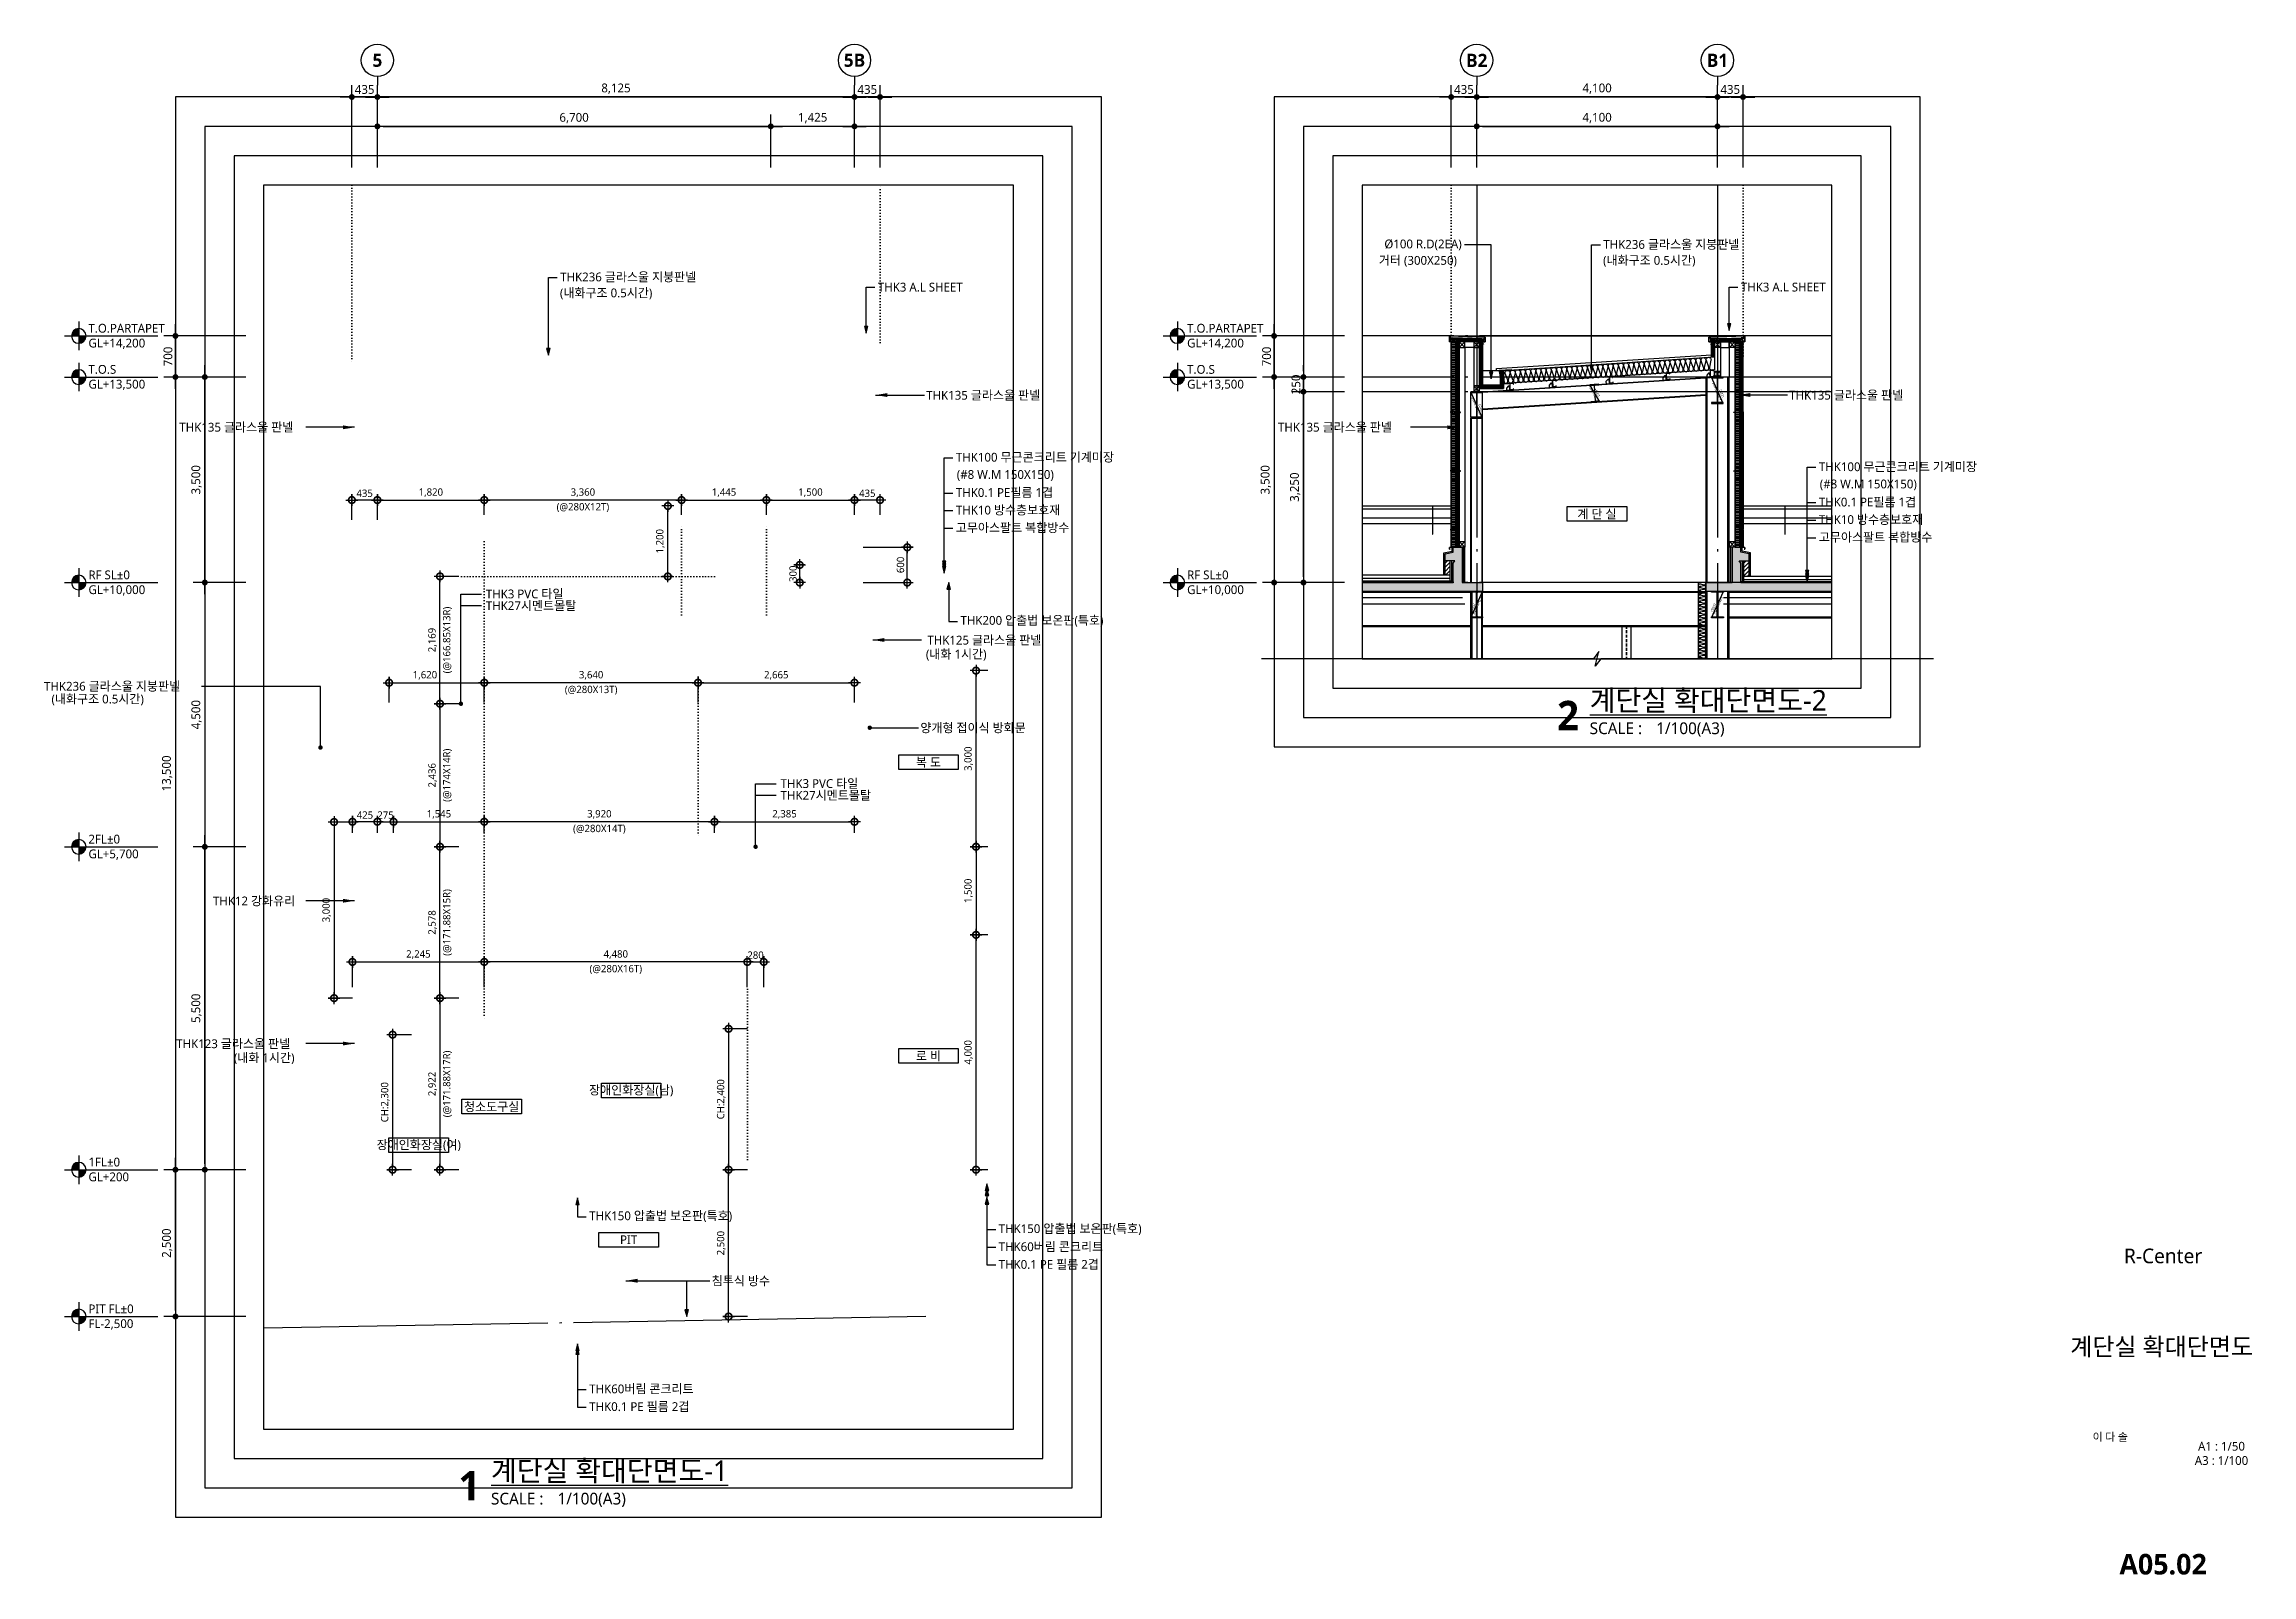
# Model space of a CAD drawing. Header units: millimetres. Extents: x 2325 to 124624, y 1250 to 28650.
# Drawn here: x 44789 to 82386, y 1469 to 27537 of the extents above; entities that cross this region are included whole.
import ezdxf
from ezdxf import colors
from ezdxf.entities.mleader import LeaderData, LeaderLine
from ezdxf.enums import TextEntityAlignment as Align
from ezdxf.math import Vec2, Vec3
from ezdxf.xclip import XClip

# ---------------------------------------------------------------- set-up
doc = ezdxf.new("R2010")
doc.units = ezdxf.units.MM
doc.header["$LTSCALE"] = 200
doc.header["$XCLIPFRAME"] = 0
doc.header["$PDMODE"] = 3
for name, pattern in [('A2', [8, 2, -2, 2, -2]), ('CEN-GAUN', [32.2, 30, -1, 0.2, -1]), ('CENTER', [50.8, 31.75, -6.35, 6.35, -6.35]), ('CONTINOUS', [0]), ('DOT-GAUN', [1.25, 0, -1.25]), ('HID', [2.3, 1.5, -0.8]), ('HID2-AGI', [3.75, 2.5, -1.25]), ('HIDDEN', [0.375, 0.25, -0.125]), ('HIDDEN2', [0.1875, 0.125, -0.0625]), ('XR-A-SECTION$0$CEN-OC', [10, 9.25, -0.25, 0.25, -0.25])]:
    doc.linetypes.add(name, pattern=pattern)
doc.layers.get('Defpoints').update_dxf_attribs({"color": 137})
for name, color, linetype in [('0-S-col', 4, 'Continuous'), ('01FIN', 9, 'Continuous'), ('01HAT', 8, 'Continuous'), ('01단열재', 251, 'Continuous'), ('01하지철물', 253, 'Continuous'), ('02-PIR', 7, 'Continuous'), ('09BEAM-D1', 4, 'Continuous'), ('09BEAM-D2', 4, 'Continuous'), ('09GIRDER', 2, 'Continuous'), ('0EMC Chamber', 251, 'Continuous'), ('0점검사다리', 251, 'Continuous'), ('0파일', 251, 'HIDDEN'), ('161', 161, 'Continuous'), ('3', 3, 'Continuous'), ('35', 8, 'Continuous'), ('3stl ele', 251, 'Continuous'), ('5기초', 5, 'HIDDEN'), ('5기초버림콘크리트', 251, 'HIDDEN'), ('5버림콘크리트', 5, 'CONTINOUS'), ('6방수', 6, 'Continuous'), ('7', 7, 'Continuous'), ('7내부마감', 7, 'Continuous'), ('8', 8, 'Continuous'), ('8ELE', 8, 'Continuous'), ('A-1', 1, 'Continuous'), ('A-30', 30, 'Continuous'), ('A-8', 8, 'Continuous'), ('A-CON', 2, 'Continuous'), ('A-DOOR-SILL', 8, 'Continuous'), ('A-ELE9', 9, 'Continuous'), ('A-SCREW', 8, 'Continuous'), ('A-sect_stl', 8, 'Continuous'), ('A-wall-유리파티션', 5, 'Continuous'), ('A_FIN_EXT', 6, 'Continuous'), ('A_ME_PI', 1, 'Continuous'), ('AA-FIN-INT', 6, 'Continuous'), ('AS-STEL-MAJR', 8, 'Continuous'), ('backpanel', 252, 'Continuous'), ('BOLT', 8, 'Continuous'), ('CEILING', 6, 'Continuous'), ('CEN', 1, 'CEN-GAUN'), ('COL', 2, 'Continuous'), ('CON', 2, 'Continuous'), ('CTR', 1, 'XR-A-SECTION$0$CEN-OC'), ('deta', 8, 'Continuous'), ('DIM', 7, 'Continuous'), ('DIM-INT', 7, 'Continuous'), ('DOOR', 6, 'Continuous'), ('ELE-4', 4, 'Continuous'), ('ELE-5', 5, 'Continuous'), ('ELE-6', 6, 'Continuous'), ('ELE-7', 7, 'Continuous'), ('ELE-8', 8, 'Continuous'), ('ETC', 8, 'Continuous'), ('FIN', 5, 'Continuous'), ('FLA', 2, 'Continuous'), ('FUR', 8, 'HIDDEN'), ('GL', 2, 'Continuous'), ('HAT', 8, 'Continuous'), ('HAT-253', 253, 'Continuous'), ('HAT-254', 254, 'Continuous'), ('HAT-INS', 252, 'Continuous'), ('HAT-INS1', 252, 'Continuous'), ('HID-8', 8, 'HID'), ('Insul', 252, 'Continuous'), ('JD_04', 4, 'Continuous'), ('JD_08', 8, 'Continuous'), ('PANEL', 6, 'Continuous'), ('S-253', 252, 'Continuous'), ('S-COL', 2, 'Continuous'), ('S-CON', 2, 'Continuous'), ('S-RCG', 5, 'HID2-AGI'), ('SEC-5', 6, 'Continuous'), ('SEC-PANEL', 6, 'Continuous'), ('squrepipe', 252, 'Continuous'), ('STEEL BASE', 13, 'Continuous'), ('STEEL-E', 6, 'Continuous'), ('STL', 4, 'Continuous'), ('SYM', 6, 'Continuous'), ('SYM-BUB', 3, 'Continuous'), ('SYM-LEAD', 6, 'Continuous'), ('SYM-LEVEL', 7, 'Continuous'), ('SYP_BOLT', 9, 'Continuous'), ('SYP_FLASHING', 5, 'Continuous'), ('SYP_INSUL', 252, 'Continuous'), ('SYP_STEEL', 4, 'Continuous'), ('TAG', 6, 'Continuous'), ('TEC35', 35, 'Continuous'), ('TEXT', 3, 'Continuous'), ('TEXT-NOTE', 6, 'Continuous'), ('WALL', 2, 'Continuous'), ('WALL-GLASS', 4, 'Continuous'), ('WIN-OPEN-LINE', 1, 'CEN-GAUN'), ('X-ER', 15, 'ER-X'), ('xr-sec$0$ejc', 3, 'Continuous'), ('XR-SHEET$0$TITLE', 7, 'Continuous'), ('XR-SHEET$1$SHT', 5, 'Continuous'), ('XR-SHEET$1$TEXT', 3, 'Continuous'), ('경량철골', 8, 'Continuous'), ('문자', 6, 'Continuous'), ('버림콘크리트', 6, 'Continuous'), ('입면선', 9, 'Continuous'), ('중심선', 1, 'CENTER'), ('치수', 5, 'Continuous'), ('해칭선', 4, 'Continuous')]:
    doc.layers.add(name, color=color, linetype=linetype)
for name, color, linetype, plot in [('02Waste', 171, 'Continuous', False), ('190', 190, 'Continuous', False), ('CEN-ETC', 1, 'DOT-GAUN', False), ('check', 61, 'Continuous', False), ('DEFP.', 147, 'Continuous', False), ('Defpoint', 137, 'Continuous', False), ('STEEL-CK', 181, 'Continuous', False), ('TXT-1', 137, 'Continuous', False)]:
    doc.layers.add(name, color=color, linetype=linetype, plot=plot)
doc.layers.add('WIN', color=5, linetype='Continuous', lineweight=0)
doc.styles.add('$0$스타일1', font='malgun.ttf')
doc.styles.get("Standard").update_dxf_attribs({"font": 'malgun.ttf'})
doc.styles.add('style2', font='malgun.ttf', dxfattribs={"height": 500})
doc.styles.add('XR-SHEET$0$굴림체(옥산)', font='malgun.ttf')
doc.styles.add('돋움', font='Dotum.ttf')
doc.styles.add('맑은고딕', font='malgun.ttf')
doc.styles.add('맑은고딕B', font='malgunbd.ttf')
doc.styles.add('스타일1', font='malgun.ttf')
doc.styles.add('스타일2', font='malgunbd.ttf')
doc.linetypes.add('ER-X', pattern='A,10,-0.8,["X",Standard,S=0.6,R=0,X=-0.15,Y=-0.3],-0.8', length=11.6)
doc.linetypes.add('INSUL150', pattern='A,0.00254,-2.54,[134,ltypeshp.shx,S=18.75,R=0,X=-2.54,Y=0],-69.92,[134,ltypeshp.shx,S=18.75,R=180,X=2.54,Y=0],-2.54', length=75.00254)
doc.linetypes.add('INSUL50', pattern='A,0.00254,-2.54,[134,ltypeshp.shx,S=6.25,R=0,X=-2.54,Y=0],-19.92,[134,ltypeshp.shx,S=6.25,R=180,X=2.54,Y=0],-2.54', length=25.00254)
doc.dimstyles.new('CJA', dxfattribs={"dimscale": 300, "dimtxt": 2.7, "dimasz": 1, "dimexe": 2, "dimexo": 3, "dimgap": 1, "dimtad": 1, "dimdec": 0, "dimzin": 1, "dimdsep": 46, "dimlunit": 6, "dimtxsty": '$0$스타일1', "dimblk": 'CJDOT', "dimcen": 0.09, "dimdle": 1, "dimclrd": 256, "dimclre": 256, "dimclrt": 3, "dimadec": 0, "dimazin": 0, "dimtfac": 1, "dimtdec": 0, "dimtix": 1, "dimtmove": 2, "dimatfit": 3, "dimldrblk": 'CJDOT', "dimfxl": 1, "dimtolj": 1, "dimtzin": 1, "dimarcsym": 0})
doc.dimstyles.new('CJA-S-50', dxfattribs={"dimscale": 50, "dimtxt": 2.5, "dimasz": 1, "dimexe": 2, "dimexo": 3, "dimgap": 1, "dimtad": 1, "dimdec": 0, "dimzin": 1, "dimdsep": 46, "dimlunit": 6, "dimtxsty": '스타일1', "dimblk": 'GAUN-DOT', "dimcen": -2, "dimdle": 2, "dimclrd": 256, "dimclre": 256, "dimclrt": 3, "dimadec": 0, "dimazin": 0, "dimtfac": 1, "dimtdec": 0, "dimtix": 1, "dimtmove": 2, "dimatfit": 3, "dimldrblk": 'DOTSMALL', "dimfxl": 1, "dimtolj": 1, "dimtzin": 1, "dimarcsym": 0})
doc.dimstyles.new('CJAK', dxfattribs={"dimscale": 200, "dimtxt": 1.2, "dimasz": 0.5, "dimexe": 2, "dimexo": 3, "dimgap": 0.5, "dimtad": 1, "dimdec": 0, "dimzin": 1, "dimdsep": 46, "dimlunit": 6, "dimtxsty": '맑은고딕', "dimblk": 'CJDOT', "dimcen": 0.09, "dimdle": 1, "dimclrd": 256, "dimclre": 256, "dimclrt": 256, "dimadec": 0, "dimazin": 0, "dimtfac": 1, "dimtdec": 0, "dimtix": 1, "dimtmove": 2, "dimatfit": 3, "dimldrblk": 'CJDOT', "dimfxl": 1, "dimtolj": 1, "dimtzin": 1, "dimarcsym": 0})
doc.dimstyles.new('DIM-QD 1', dxfattribs={"dimscale": 100, "dimtxt": 3, "dimasz": 1.5, "dimexe": 1, "dimexo": 0, "dimgap": 1, "dimtad": 1, "dimdec": 3, "dimdsep": 46, "dimlunit": 6, "dimtxsty": '스타일1', "dimblk1": 'ARCHTICK', "dimblk2": 'DOT', "dimsah": 1, "dimcen": 0, "dimclrd": 256, "dimclre": 256, "dimclrt": 3, "dimazin": 2, "dimtfac": 1, "dimtdec": 3, "dimtix": 1, "dimtmove": 2, "dimatfit": 3, "dimldrblk": 'DOT', "dimfxl": 1, "dimtolj": 1, "dimtzin": 0, "dimarcsym": 0})
doc.dimstyles.new('DIM-QD 2', dxfattribs={"dimscale": 100, "dimtxt": 3, "dimasz": 2, "dimexe": 1, "dimexo": 0, "dimgap": 1, "dimtad": 1, "dimdec": 3, "dimdsep": 46, "dimlunit": 6, "dimtxsty": '스타일1', "dimblk1": 'ARCHTICK', "dimblk2": 'DOT', "dimsah": 1, "dimcen": 0, "dimclrd": 256, "dimclre": 256, "dimclrt": 3, "dimazin": 2, "dimtfac": 1, "dimtdec": 3, "dimtix": 1, "dimtmove": 2, "dimatfit": 3, "dimfxl": 1, "dimtolj": 1, "dimtzin": 0, "dimarcsym": 0})
doc.dimstyles.new('GAUN-100', dxfattribs={"dimscale": 100, "dimtxt": 1.5, "dimasz": 1, "dimexe": 2, "dimexo": 3, "dimgap": 0.5, "dimtad": 1, "dimdec": 0, "dimzin": 1, "dimdsep": 46, "dimlunit": 6, "dimtxsty": '맑은고딕', "dimblk": 'CJDOT', "dimcen": 0.09, "dimdle": 1, "dimclrd": 256, "dimclre": 256, "dimclrt": 3, "dimadec": 0, "dimazin": 0, "dimtfac": 1, "dimtdec": 0, "dimtix": 1, "dimtmove": 2, "dimatfit": 3, "dimldrblk": 'CJDOT', "dimfxl": 1, "dimtolj": 1, "dimtzin": 1, "dimarcsym": 0})
doc.dimstyles.new('ISO-25', dxfattribs={"dimtxt": 2.5, "dimasz": 2.5, "dimexe": 1.25, "dimexo": 0.625, "dimtad": 1, "dimtxsty": 'Standard', "dimcen": 2.5, "dimadec": 0, "dimazin": 0, "dimtfac": 1, "dimtmove": 0, "dimatfit": 3, "dimfxl": 1, "dimarcsym": 0})
pattern_1 = [(45, (-355716.47, -215335.57), (-56.126601, 56.126601), []), (135, (-355716.47, -215335.57), (-56.126601, -56.126601), [])]
pattern_2 = [(45, (-507819.49, 300024.044), (-35.355339, 35.355339), [])]

msp = doc.modelspace()

# ---------------------------------------------------------------- texts
at = {"layer": 'TEXT', "color": 3, "style": '스타일1'}
for s, p in [('거터 (300X250)', (67519.3, 23779.9)), ('(내화구조 0.5시간)', (71337.5, 23779.9)), ('(내화구조 0.5시간)', (53572.9, 23225.7)), ('THK135 글라스울 판넬', (59809.8, 21482.6)), ('THK135 글라스울 판넬', (74506.8, 21483.8)), ('THK135 글라스울 판넬', (47091.1, 20938.5)), ('THK135 글라스울 판넬', (65801.4, 20938.5)), ('(#8 W.M 150X150)', (60331.1, 20133.3)), ('(#8 W.M 150X150)', (75028.1, 19971.6)), ('THK3 PVC 타일', (52310.6, 18098.9)), ('THK27시멘트몰탈', (52310.6, 17898.9)), ('THK125 글라스울 판넬', (59830.5, 17311.9)), ('(내화 1시간)', (59805.4, 17073)), ('THK236 글라스울 지붕판넬 ', (44786.9, 16526.5)), ('(내화구조 0.5시간)', (44914, 16309.5)), ('양개형 접이식 방화문', (59710.3, 15817.6)), ('THK3 PVC 타일', (57330.2, 14869.5)), ('THK27시멘트몰탈', (57330.2, 14669.5)), ('THK12 강화유리', (47663.4, 12870)), ('THK123 글라스울 판넬', (47037.4, 10438.6)), ('(내화 1시간)', (48020, 10199.7)), ('침투식 방수', (56157.4, 6399))]:
    msp.add_text(s, height=150, dxfattribs=at).set_placement(p)
at = {"layer": 'TEXT', "style": '스타일1'}
msp.add_text('R-Center', height=250, dxfattribs=at).set_placement((80875, 6900), align=Align.MIDDLE_CENTER)

# ---------------------------------------------------------------- blocks, each defined once
blk = doc.blocks.new('XR-SHEET$0$TITLE')
at = {"layer": 'XR-SHEET$0$TITLE', "true_color": 0x000000, "style": 'XR-SHEET$0$굴림체(옥산)'}
for tag, height, p in [('동명칭', 6, (776.77, -457.26)), ('SCALE-A1', 3, (797.5, -522)), ('SCALE-A3', 3, (797.5, -527)), ('DATA', 3, (797.5, -540))]:
    blk.add_attdef(tag, text='', height=height, dxfattribs=at).set_placement(p, align=Align.MIDDLE)
for tag, height, p in [('TITLE1', 6, (776.5, -479.4)), ('TITLE4', 6, (776.5, -484.39)), ('TITLE2', 6, (776.5, -489)), ('TITLE5', 6, (776.5, -493.99)), ('TITLE3', 6, (776.5, -498.7)), ('NAME-1', 3, (760.16, -517.5)), ('NAME-2', 3, (760.16, -526.5)), ('A0.00', 7, (776.5, -561))]:
    blk.add_attdef(tag, text='', height=height, dxfattribs=at).set_placement(p, align=Align.MIDDLE_CENTER)
blk = doc.blocks.new('NEW_BUB')
at = {"layer": 'SYM-BUB', "color": 6}
blk.add_line((0, 3), (0, 0), dxfattribs=at)
blk.add_circle((0, 8.5), 5.5, dxfattribs=at)
at = {"layer": 'SYM-BUB', "color": 3, "style": '맑은고딕B'}
blk.add_attdef('X', text='', height=4.5, dxfattribs=at).set_placement((0, 8.5), align=Align.MIDDLE)
blk = doc.blocks.new('CJDOT')
blk.add_line((-2, 0), (2, 0))
at = {"const_width": 0.5}
blk.add_lwpolyline([(-0.25, 0, 1), (0.25, 0, 1)], format="xyb", close=True, dxfattribs=at)
blk = doc.blocks.new('*D23')
at = {"layer": 'Defpoints', "color": 0, "transparency": 16777216}
for p in [(50464, 26637), (50464, 25137), (58589, 25137)]:
    blk.add_point(p, dxfattribs=at)
at = {"layer": 'DIM', "lineweight": -2, "transparency": 16777216}
for p, q in [((50464, 25437), (50464, 26837)), ((58589, 25437), (58589, 26837)), ((58489, 26637), (50564, 26637))]:
    blk.add_line(p, q, dxfattribs=at)
at = {"layer": 'DIM', "lineweight": -2, "transparency": 16777216, "xscale": 100, "yscale": 100, "zscale": 100, "rotation": 180}
blk.add_blockref('CJDOT', (50464, 26637), dxfattribs=at)
at = {"layer": 'DIM', "lineweight": -2, "transparency": 16777216, "xscale": 100, "yscale": 100, "zscale": 100}
blk.add_blockref('CJDOT', (58589, 26637), dxfattribs=at)
at = {"layer": 'DIM', "color": 3, "transparency": 16777216, "insert": (54527, 26778), "char_height": 150, "attachment_point": 5, "style": '맑은고딕'}
blk.add_mtext('\\A1;8,125', dxfattribs=at)
blk = doc.blocks.new('room-1')
at = {"layer": 'TEXT-NOTE', "color": 6}
for p, q in [((0, 5), (20.29, 5)), ((0, 0), (0, 5)), ((20.29, 0), (0, 0)), ((20.29, 5), (20.29, 0))]:
    blk.add_line(p, q, dxfattribs=at)
at = {"layer": 'TEXT-NOTE', "color": 3, "style": '스타일1'}
blk.add_attdef('실명', text='', height=3, dxfattribs=at).set_placement((10.15, 2.59), align=Align.MIDDLE)
blk = doc.blocks.new('LEVEL1')
at = {"layer": 'SYM-LEVEL'}
h = blk.add_hatch(color=6, dxfattribs=at)
edge = h.paths.add_edge_path()
edge.add_ellipse((4.87, 0), major_axis=(1.77, 1.77), ratio=1, start_angle=405, end_angle=495)
edge.add_line((2.37, 0), (4.87, 0))
edge.add_line((4.87, 0), (4.87, 2.5))
edge = h.paths.add_edge_path()
edge.add_ellipse((4.87, 0), major_axis=(1.77, 1.77), ratio=1, start_angle=225, end_angle=315)
edge.add_line((7.37, 0), (4.87, 0))
edge.add_line((4.87, 0), (4.87, -2.5))
at = {"layer": 'SYM-LEVEL', "color": 6}
for p, q in [((0, 0), (9.74, 0)), ((4.87, 4.87), (4.87, -4.87)), ((9.07, 0), (31.8, 0))]:
    blk.add_line(p, q, dxfattribs=at)
blk.add_ellipse((4.87, 0), major_axis=(1.77, 1.77), ratio=1, start_param=5.497787, end_param=11.780972, dxfattribs=at)
at = {"layer": 'SYM-LEVEL', "color": 3, "style": '스타일1'}
for tag, p in [('1층-바닥마감', (8.16, 1.11)), ('EL-+100', (8.16, -3.93))]:
    blk.add_attdef(tag, p, '', height=3, dxfattribs=at)
blk = doc.blocks.new('*D24')
at = {"layer": 'Defpoints', "color": 0, "transparency": 16777216}
for p in [(48525, 21868), (47025, 8368), (48525, 8368)]:
    blk.add_point(p, dxfattribs=at)
at = {"layer": 'DIM', "lineweight": -2, "transparency": 16777216}
for p, q in [((48225, 21868), (46825, 21868)), ((47025, 21768), (47025, 8468)), ((48225, 8368), (46825, 8368))]:
    blk.add_line(p, q, dxfattribs=at)
at = {"layer": 'DIM', "lineweight": -2, "transparency": 16777216, "xscale": 100, "yscale": 100, "zscale": 100}
for p, rotation in [((47025, 21868), 90), ((47025, 8368), 270)]:
    blk.add_blockref('CJDOT', p, dxfattribs=dict(at, rotation=rotation))
at = {"layer": 'DIM', "color": 3, "transparency": 16777216, "insert": (46885, 15118), "char_height": 150, "attachment_point": 5, "rotation": 90, "style": '맑은고딕'}
blk.add_mtext('\\A1;13,500', dxfattribs=at)
blk = doc.blocks.new('*D25')
at = {"layer": 'Defpoints', "color": 0, "transparency": 16777216}
for p in [(47525, 21868), (48525, 21868), (48525, 18368)]:
    blk.add_point(p, dxfattribs=at)
at = {"layer": 'DIM', "lineweight": -2, "transparency": 16777216}
for p, q in [((48225, 21868), (47325, 21868)), ((47525, 18468), (47525, 21768)), ((48225, 18368), (47325, 18368))]:
    blk.add_line(p, q, dxfattribs=at)
at = {"layer": 'DIM', "lineweight": -2, "transparency": 16777216, "xscale": 100, "yscale": 100, "zscale": 100}
for p, rotation in [((47525, 21868), 90), ((47525, 18368), 270)]:
    blk.add_blockref('CJDOT', p, dxfattribs=dict(at, rotation=rotation))
at = {"layer": 'DIM', "color": 3, "transparency": 16777216, "insert": (47385, 20118), "char_height": 150, "attachment_point": 5, "rotation": 90, "style": '맑은고딕'}
blk.add_mtext('\\A1;3,500', dxfattribs=at)
blk = doc.blocks.new('*D26')
at = {"layer": 'Defpoints', "color": 0, "transparency": 16777216}
for p in [(48525, 18368), (47525, 13868), (48525, 13868)]:
    blk.add_point(p, dxfattribs=at)
at = {"layer": 'DIM', "lineweight": -2, "transparency": 16777216}
for p, q in [((48225, 18368), (47325, 18368)), ((47525, 18268), (47525, 13968)), ((48225, 13868), (47325, 13868))]:
    blk.add_line(p, q, dxfattribs=at)
at = {"layer": 'DIM', "lineweight": -2, "transparency": 16777216, "xscale": 100, "yscale": 100, "zscale": 100}
for p, rotation in [((47525, 18368), 90), ((47525, 13868), 270)]:
    blk.add_blockref('CJDOT', p, dxfattribs=dict(at, rotation=rotation))
at = {"layer": 'DIM', "color": 3, "transparency": 16777216, "insert": (47385, 16118), "char_height": 150, "attachment_point": 5, "rotation": 90, "style": '맑은고딕'}
blk.add_mtext('\\A1;4,500', dxfattribs=at)
blk = doc.blocks.new('*D27')
at = {"layer": 'Defpoints', "color": 0, "transparency": 16777216}
for p in [(47525, 13868), (48525, 13868), (48525, 8368)]:
    blk.add_point(p, dxfattribs=at)
at = {"layer": 'DIM', "lineweight": -2, "transparency": 16777216}
for p, q in [((48225, 13868), (47325, 13868)), ((47525, 8468), (47525, 13768)), ((48225, 8368), (47325, 8368))]:
    blk.add_line(p, q, dxfattribs=at)
at = {"layer": 'DIM', "lineweight": -2, "transparency": 16777216, "xscale": 100, "yscale": 100, "zscale": 100}
for p, rotation in [((47525, 13868), 90), ((47525, 8368), 270)]:
    blk.add_blockref('CJDOT', p, dxfattribs=dict(at, rotation=rotation))
at = {"layer": 'DIM', "color": 3, "transparency": 16777216, "insert": (47385, 11118), "char_height": 150, "attachment_point": 5, "rotation": 90, "style": '맑은고딕'}
blk.add_mtext('\\A1;5,500', dxfattribs=at)
blk = doc.blocks.new('*D28')
at = {"layer": 'Defpoints', "color": 0, "transparency": 16777216}
for p in [(47025, 8368), (48525, 8368), (48525, 5868)]:
    blk.add_point(p, dxfattribs=at)
at = {"layer": 'DIM', "lineweight": -2, "transparency": 16777216}
for p, q in [((48225, 8368), (46825, 8368)), ((47025, 5968), (47025, 8268)), ((48225, 5868), (46825, 5868))]:
    blk.add_line(p, q, dxfattribs=at)
at = {"layer": 'DIM', "lineweight": -2, "transparency": 16777216, "xscale": 100, "yscale": 100, "zscale": 100}
for p, rotation in [((47025, 8368), 90), ((47025, 5868), 270)]:
    blk.add_blockref('CJDOT', p, dxfattribs=dict(at, rotation=rotation))
at = {"layer": 'DIM', "color": 3, "transparency": 16777216, "insert": (46885, 7118), "char_height": 150, "attachment_point": 5, "rotation": 90, "style": '맑은고딕'}
blk.add_mtext('\\A1;2,500', dxfattribs=at)
blk = doc.blocks.new('dwgtitle')
at = {"layer": 'SYM', "color": 3, "style": '스타일1'}
blk.add_text('SCALE :', height=4, dxfattribs=at).set_placement((12.25, -1.4))
at = {"layer": 'SYM', "color": 6, "style": '맑은고딕B'}
blk.add_attdef('A', text='', height=10, dxfattribs=at).set_placement((4.89, 5), align=Align.MIDDLE)
at = {"layer": 'SYM', "color": 3, "style": '스타일1'}
for tag, p, height in [('%%UTITLE', (12.25, 6.59), 7), ('1/100', (34.89, -1.4), 4)]:
    blk.add_attdef(tag, p, '', height=height, dxfattribs=at)
blk = doc.blocks.new('CJA-AH')
at = {"layer": 'TAG'}
h = blk.add_hatch(color=256, dxfattribs=at)
h.dxf.hatch_style = 1
h.paths.add_polyline_path([(-0.75, -0.2), (0, 0), (-0.75, 0.2)])
blk.add_lwpolyline([(-0.75, -0.2), (0, 0), (-0.75, 0.2)], close=True, dxfattribs=at)
blk.add_lwpolyline([(0, 0), (-1, 0)], dxfattribs=at)
blk = doc.blocks.new('_ARCHTICK')
at = {"color": 0, "linetype": 'ByBlock', "const_width": 0.15}
blk.add_lwpolyline([(-0.5, -0.5), (0.5, 0.5)], dxfattribs=at)
blk = doc.blocks.new('_DOT')
at = {"color": 0, "linetype": 'ByBlock'}
blk.add_line((-0.5, 0), (-1, 0), dxfattribs=at)
at = {"color": 0, "linetype": 'ByBlock', "const_width": 0.5}
blk.add_lwpolyline([(-0.25, 0, 1), (0.25, 0, 1)], format="xyb", close=True, dxfattribs=at)
blk = doc.blocks.new('*D30')
at = {"layer": 'Defpoints', "color": 0, "transparency": 16777216}
for p in [(47025, 22568), (48525, 22568), (48525, 21868)]:
    blk.add_point(p, dxfattribs=at)
at = {"layer": 'DIM', "lineweight": -2, "transparency": 16777216}
for p, q in [((48225, 22568), (46825, 22568)), ((47025, 21968), (47025, 22468)), ((48225, 21868), (46825, 21868))]:
    blk.add_line(p, q, dxfattribs=at)
at = {"layer": 'DIM', "lineweight": -2, "transparency": 16777216, "xscale": 100, "yscale": 100, "zscale": 100}
for p, rotation in [((47025, 22568), 90), ((47025, 21868), 270)]:
    blk.add_blockref('CJDOT', p, dxfattribs=dict(at, rotation=rotation))
at = {"layer": 'DIM', "color": 3, "transparency": 16777216, "insert": (46898, 22218), "char_height": 150, "attachment_point": 5, "rotation": 90, "style": '맑은고딕'}
blk.add_mtext('\\A1;700', dxfattribs=at)
blk = doc.blocks.new('GAUN-DOT')
at = {"linetype": 'ByBlock'}
for p, q in [((2, 0), (-2, 0)), ((0, -2), (0, 2))]:
    blk.add_line(p, q, dxfattribs=at)
at = {"const_width": 2.25}
blk.add_lwpolyline([(0, 0.28125, 1), (0, -0.28125, 1)], format="xyb", close=True, dxfattribs=at)
blk = doc.blocks.new('*D31')
at = {"layer": 'Defpoints', "color": 0, "transparency": 16777216}
for p in [(60659, 16868), (61010, 16868), (61010, 13868)]:
    blk.add_point(p, dxfattribs=at)
at = {"layer": 'DIM-INT', "lineweight": -2, "transparency": 16777216}
for p, q in [((60860, 16868), (60559, 16868)), ((60659, 13918), (60659, 16818)), ((60860, 13868), (60559, 13868))]:
    blk.add_line(p, q, dxfattribs=at)
at = {"layer": 'DIM-INT', "lineweight": -2, "transparency": 16777216, "xscale": 50, "yscale": 50, "zscale": 50}
for p, rotation in [((60659, 16868), 90), ((60659, 13868), 270)]:
    blk.add_blockref('GAUN-DOT', p, dxfattribs=dict(at, rotation=rotation))
at = {"layer": 'DIM-INT', "color": 3, "transparency": 16777216, "insert": (60533, 15368), "char_height": 125, "attachment_point": 5, "rotation": 90, "style": '스타일1'}
blk.add_mtext('\\A1;3,000', dxfattribs=at)
blk = doc.blocks.new('_DotSmall')
at = {"color": 0, "linetype": 'ByBlock', "const_width": 0.5}
blk.add_lwpolyline([(-0.0625, 0, 1), (0.0625, 0, 1)], format="xyb", close=True, dxfattribs=at)
blk = doc.blocks.new('*D32')
at = {"layer": 'Defpoints', "color": 0, "transparency": 16777216}
for p in [(52284, 19773), (50464, 19372), (52284, 19372)]:
    blk.add_point(p, dxfattribs=at)
at = {"layer": 'DIM-INT', "lineweight": -2, "transparency": 16777216}
for p, q in [((50464, 19522), (50464, 19873)), ((50514, 19773), (52234, 19773)), ((52284, 19522), (52284, 19873))]:
    blk.add_line(p, q, dxfattribs=at)
at = {"layer": 'DIM-INT', "lineweight": -2, "transparency": 16777216, "xscale": 50, "yscale": 50, "zscale": 50, "rotation": 180}
blk.add_blockref('GAUN-DOT', (50464, 19773), dxfattribs=at)
at = {"layer": 'DIM-INT', "lineweight": -2, "transparency": 16777216, "xscale": 50, "yscale": 50, "zscale": 50}
blk.add_blockref('GAUN-DOT', (52284, 19773), dxfattribs=at)
at = {"layer": 'DIM-INT', "color": 3, "transparency": 16777216, "insert": (51374, 19898), "char_height": 125, "attachment_point": 5, "style": '스타일1'}
blk.add_mtext('\\A1;1,820', dxfattribs=at)
blk = doc.blocks.new('*D33')
at = {"layer": 'Defpoints', "color": 0, "transparency": 16777216}
for p in [(52284, 19773), (52284, 19372), (55644, 19372)]:
    blk.add_point(p, dxfattribs=at)
at = {"layer": 'DIM-INT', "lineweight": -2, "transparency": 16777216}
for p, q in [((52284, 19522), (52284, 19873)), ((55594, 19773), (52334, 19773)), ((55644, 19522), (55644, 19873))]:
    blk.add_line(p, q, dxfattribs=at)
at = {"layer": 'DIM-INT', "lineweight": -2, "transparency": 16777216, "xscale": 50, "yscale": 50, "zscale": 50, "rotation": 180}
blk.add_blockref('GAUN-DOT', (52284, 19773), dxfattribs=at)
at = {"layer": 'DIM-INT', "lineweight": -2, "transparency": 16777216, "xscale": 50, "yscale": 50, "zscale": 50}
blk.add_blockref('GAUN-DOT', (55644, 19773), dxfattribs=at)
at = {"layer": 'DIM-INT', "color": 3, "transparency": 16777216, "char_height": 125, "attachment_point": 5, "style": '스타일1'}
for s, insert in [('\\A1;3,360', (53964, 19898)), ('\\A1;(@280X12T)', (53964, 19645))]:
    blk.add_mtext(s, dxfattribs=dict(at, insert=insert))
blk = doc.blocks.new('*D34')
at = {"layer": 'Defpoints', "color": 0, "transparency": 16777216}
for p in [(57089, 19773), (55644, 19372), (57089, 19372)]:
    blk.add_point(p, dxfattribs=at)
at = {"layer": 'DIM-INT', "lineweight": -2, "transparency": 16777216}
for p, q in [((55644, 19522), (55644, 19873)), ((55694, 19773), (57039, 19773)), ((57089, 19522), (57089, 19873))]:
    blk.add_line(p, q, dxfattribs=at)
at = {"layer": 'DIM-INT', "lineweight": -2, "transparency": 16777216, "xscale": 50, "yscale": 50, "zscale": 50, "rotation": 180}
blk.add_blockref('GAUN-DOT', (55644, 19773), dxfattribs=at)
at = {"layer": 'DIM-INT', "lineweight": -2, "transparency": 16777216, "xscale": 50, "yscale": 50, "zscale": 50}
blk.add_blockref('GAUN-DOT', (57089, 19773), dxfattribs=at)
at = {"layer": 'DIM-INT', "color": 3, "transparency": 16777216, "insert": (56367, 19898), "char_height": 125, "attachment_point": 5, "style": '스타일1'}
blk.add_mtext('\\A1;1,445', dxfattribs=at)
blk = doc.blocks.new('*D35')
at = {"layer": 'Defpoints', "color": 0, "transparency": 16777216}
for p in [(52284, 14294), (50739, 13953), (52284, 13953)]:
    blk.add_point(p, dxfattribs=at)
at = {"layer": 'DIM-INT', "lineweight": -2, "transparency": 16777216}
for p, q in [((50739, 14103), (50739, 14394)), ((50789, 14294), (52234, 14294)), ((52284, 14103), (52284, 14394))]:
    blk.add_line(p, q, dxfattribs=at)
at = {"layer": 'DIM-INT', "lineweight": -2, "transparency": 16777216, "xscale": 50, "yscale": 50, "zscale": 50, "rotation": 180}
blk.add_blockref('GAUN-DOT', (50739, 14294), dxfattribs=at)
at = {"layer": 'DIM-INT', "lineweight": -2, "transparency": 16777216, "xscale": 50, "yscale": 50, "zscale": 50}
blk.add_blockref('GAUN-DOT', (52284, 14294), dxfattribs=at)
at = {"layer": 'DIM-INT', "color": 3, "transparency": 16777216, "insert": (51512, 14419), "char_height": 125, "attachment_point": 5, "style": '스타일1'}
blk.add_mtext('\\A1;1,545', dxfattribs=at)
blk = doc.blocks.new('*D36')
at = {"layer": 'Defpoints', "color": 0, "transparency": 16777216}
for p in [(52284, 14294), (52284, 13953), (56204, 13953)]:
    blk.add_point(p, dxfattribs=at)
at = {"layer": 'DIM-INT', "lineweight": -2, "transparency": 16777216}
for p, q in [((52284, 14103), (52284, 14394)), ((56154, 14294), (52334, 14294)), ((56204, 14103), (56204, 14394))]:
    blk.add_line(p, q, dxfattribs=at)
at = {"layer": 'DIM-INT', "lineweight": -2, "transparency": 16777216, "xscale": 50, "yscale": 50, "zscale": 50, "rotation": 180}
blk.add_blockref('GAUN-DOT', (52284, 14294), dxfattribs=at)
at = {"layer": 'DIM-INT', "lineweight": -2, "transparency": 16777216, "xscale": 50, "yscale": 50, "zscale": 50}
blk.add_blockref('GAUN-DOT', (56204, 14294), dxfattribs=at)
at = {"layer": 'DIM-INT', "color": 3, "transparency": 16777216, "char_height": 125, "attachment_point": 5, "style": '스타일1'}
for s, insert in [('\\A1;3,920', (54244, 14419)), ('\\A1;(@280X14T)', (54244, 14166))]:
    blk.add_mtext(s, dxfattribs=dict(at, insert=insert))
blk = doc.blocks.new('*D37')
at = {"layer": 'Defpoints', "color": 0, "transparency": 16777216}
for p in [(58589, 14294), (56204, 13953), (58589, 13953)]:
    blk.add_point(p, dxfattribs=at)
at = {"layer": 'DIM-INT', "lineweight": -2, "transparency": 16777216}
for p, q in [((56204, 14103), (56204, 14394)), ((56254, 14294), (58539, 14294)), ((58589, 14103), (58589, 14394))]:
    blk.add_line(p, q, dxfattribs=at)
at = {"layer": 'DIM-INT', "lineweight": -2, "transparency": 16777216, "xscale": 50, "yscale": 50, "zscale": 50, "rotation": 180}
blk.add_blockref('GAUN-DOT', (56204, 14294), dxfattribs=at)
at = {"layer": 'DIM-INT', "lineweight": -2, "transparency": 16777216, "xscale": 50, "yscale": 50, "zscale": 50}
blk.add_blockref('GAUN-DOT', (58589, 14294), dxfattribs=at)
at = {"layer": 'DIM-INT', "color": 3, "transparency": 16777216, "insert": (57397, 14419), "char_height": 125, "attachment_point": 5, "style": '스타일1'}
blk.add_mtext('\\A1;2,385', dxfattribs=at)
blk = doc.blocks.new('*D38')
at = {"layer": 'Defpoints', "color": 0, "transparency": 16777216}
for p in [(50189, 14290), (49726, 11290), (50189, 11290)]:
    blk.add_point(p, dxfattribs=at)
at = {"layer": 'DIM-INT', "lineweight": -2, "transparency": 16777216}
for p, q in [((50039, 14290), (49626, 14290)), ((49726, 14240), (49726, 11340)), ((50039, 11290), (49626, 11290))]:
    blk.add_line(p, q, dxfattribs=at)
at = {"layer": 'DIM-INT', "lineweight": -2, "transparency": 16777216, "xscale": 50, "yscale": 50, "zscale": 50}
for p, rotation in [((49726, 14290), 90), ((49726, 11290), 270)]:
    blk.add_blockref('GAUN-DOT', p, dxfattribs=dict(at, rotation=rotation))
at = {"layer": 'DIM-INT', "color": 3, "transparency": 16777216, "insert": (49601, 12790), "char_height": 125, "attachment_point": 5, "rotation": 90, "style": '스타일1'}
blk.add_mtext('\\A1;3,000', dxfattribs=at)
blk = doc.blocks.new('*D39')
at = {"layer": 'Defpoints', "color": 0, "transparency": 16777216}
for p in [(52284, 11907), (50039, 11329), (52284, 11329)]:
    blk.add_point(p, dxfattribs=at)
at = {"layer": 'DIM-INT', "lineweight": -2, "transparency": 16777216}
for p, q in [((50039, 11479), (50039, 12007)), ((50089, 11907), (52234, 11907)), ((52284, 11479), (52284, 12007))]:
    blk.add_line(p, q, dxfattribs=at)
at = {"layer": 'DIM-INT', "lineweight": -2, "transparency": 16777216, "xscale": 50, "yscale": 50, "zscale": 50, "rotation": 180}
blk.add_blockref('GAUN-DOT', (50039, 11907), dxfattribs=at)
at = {"layer": 'DIM-INT', "lineweight": -2, "transparency": 16777216, "xscale": 50, "yscale": 50, "zscale": 50}
blk.add_blockref('GAUN-DOT', (52284, 11907), dxfattribs=at)
at = {"layer": 'DIM-INT', "color": 3, "transparency": 16777216, "insert": (51162, 12032), "char_height": 125, "attachment_point": 5, "style": '스타일1'}
blk.add_mtext('\\A1;2,245', dxfattribs=at)
blk = doc.blocks.new('*D40')
at = {"layer": 'Defpoints', "color": 0, "transparency": 16777216}
for p in [(52284, 11907), (52284, 11329), (56764, 11329)]:
    blk.add_point(p, dxfattribs=at)
at = {"layer": 'DIM-INT', "lineweight": -2, "transparency": 16777216}
for p, q in [((52284, 11479), (52284, 12007)), ((56714, 11907), (52334, 11907)), ((56764, 11479), (56764, 12007))]:
    blk.add_line(p, q, dxfattribs=at)
at = {"layer": 'DIM-INT', "lineweight": -2, "transparency": 16777216, "xscale": 50, "yscale": 50, "zscale": 50, "rotation": 180}
blk.add_blockref('GAUN-DOT', (52284, 11907), dxfattribs=at)
at = {"layer": 'DIM-INT', "lineweight": -2, "transparency": 16777216, "xscale": 50, "yscale": 50, "zscale": 50}
blk.add_blockref('GAUN-DOT', (56764, 11907), dxfattribs=at)
at = {"layer": 'DIM-INT', "color": 3, "transparency": 16777216, "char_height": 125, "attachment_point": 5, "style": '스타일1'}
for s, insert in [('\\A1;4,480', (54524, 12032)), ('\\A1;(@280X16T)', (54524, 11779))]:
    blk.add_mtext(s, dxfattribs=dict(at, insert=insert))
blk = doc.blocks.new('*D41')
at = {"layer": 'Defpoints', "color": 0, "transparency": 16777216}
for p in [(57044, 11907), (56764, 11329), (57044, 11329)]:
    blk.add_point(p, dxfattribs=at)
at = {"layer": 'DIM-INT', "lineweight": -2, "transparency": 16777216}
for p, q in [((56714, 11907), (56664, 11907)), ((56764, 11479), (56764, 12007)), ((56764, 11907), (57044, 11907)), ((57044, 11479), (57044, 12007)), ((57094, 11907), (57144, 11907))]:
    blk.add_line(p, q, dxfattribs=at)
at = {"layer": 'DIM-INT', "lineweight": -2, "transparency": 16777216, "xscale": 50, "yscale": 50, "zscale": 50}
blk.add_blockref('GAUN-DOT', (56764, 11907), dxfattribs=at)
at = {"layer": 'DIM-INT', "lineweight": -2, "transparency": 16777216, "xscale": 50, "yscale": 50, "zscale": 50, "rotation": 180}
blk.add_blockref('GAUN-DOT', (57044, 11907), dxfattribs=at)
at = {"layer": 'DIM-INT', "color": 3, "transparency": 16777216, "insert": (56904, 12022), "char_height": 125, "attachment_point": 5, "style": '스타일1'}
blk.add_mtext('\\A1;280', dxfattribs=at)
blk = doc.blocks.new('*D42')
at = {"layer": 'Defpoints', "color": 0, "transparency": 16777216}
for p in [(50029, 26637), (50029, 25137), (50464, 25137)]:
    blk.add_point(p, dxfattribs=at)
at = {"layer": 'DIM', "lineweight": -2, "transparency": 16777216}
for p, q in [((50029, 25437), (50029, 26837)), ((50464, 25437), (50464, 26837)), ((50364, 26637), (50129, 26637))]:
    blk.add_line(p, q, dxfattribs=at)
at = {"layer": 'DIM', "lineweight": -2, "transparency": 16777216, "xscale": 100, "yscale": 100, "zscale": 100, "rotation": 180}
blk.add_blockref('CJDOT', (50029, 26637), dxfattribs=at)
at = {"layer": 'DIM', "lineweight": -2, "transparency": 16777216, "xscale": 100, "yscale": 100, "zscale": 100}
blk.add_blockref('CJDOT', (50464, 26637), dxfattribs=at)
at = {"layer": 'DIM', "color": 3, "transparency": 16777216, "insert": (50247, 26765), "char_height": 150, "attachment_point": 5, "style": '맑은고딕'}
blk.add_mtext('\\A1;435', dxfattribs=at)
blk = doc.blocks.new('*D43')
at = {"layer": 'Defpoints', "color": 0, "transparency": 16777216}
for p in [(58589, 26637), (58589, 25137), (59024, 25137)]:
    blk.add_point(p, dxfattribs=at)
at = {"layer": 'DIM', "lineweight": -2, "transparency": 16777216}
for p, q in [((58589, 25437), (58589, 26837)), ((59024, 25437), (59024, 26837)), ((58924, 26637), (58689, 26637))]:
    blk.add_line(p, q, dxfattribs=at)
at = {"layer": 'DIM', "lineweight": -2, "transparency": 16777216, "xscale": 100, "yscale": 100, "zscale": 100, "rotation": 180}
blk.add_blockref('CJDOT', (58589, 26637), dxfattribs=at)
at = {"layer": 'DIM', "lineweight": -2, "transparency": 16777216, "xscale": 100, "yscale": 100, "zscale": 100}
blk.add_blockref('CJDOT', (59024, 26637), dxfattribs=at)
at = {"layer": 'DIM', "color": 3, "transparency": 16777216, "insert": (58807, 26765), "char_height": 150, "attachment_point": 5, "style": '맑은고딕'}
blk.add_mtext('\\A1;435', dxfattribs=at)
blk = doc.blocks.new('*D44')
at = {"layer": 'Defpoints', "color": 0, "transparency": 16777216}
for p in [(51530, 13868), (52001, 13868), (52001, 11290)]:
    blk.add_point(p, dxfattribs=at)
at = {"layer": 'DIM-INT', "lineweight": -2, "transparency": 16777216}
for p, q in [((51851, 13868), (51430, 13868)), ((51530, 11340), (51530, 13818)), ((51851, 11290), (51430, 11290))]:
    blk.add_line(p, q, dxfattribs=at)
at = {"layer": 'DIM-INT', "lineweight": -2, "transparency": 16777216, "xscale": 50, "yscale": 50, "zscale": 50}
for p, rotation in [((51530, 13868), 90), ((51530, 11290), 270)]:
    blk.add_blockref('GAUN-DOT', p, dxfattribs=dict(at, rotation=rotation))
at = {"layer": 'DIM-INT', "color": 3, "transparency": 16777216, "char_height": 125, "attachment_point": 5, "rotation": 90, "style": '스타일1'}
for s, insert in [('\\A1;(@171.88X15R)', (51658, 12579)), ('\\A1;2,578', (51405, 12579))]:
    blk.add_mtext(s, dxfattribs=dict(at, insert=insert))
blk = doc.blocks.new('*D45')
at = {"layer": 'Defpoints', "color": 0, "transparency": 16777216}
for p in [(52001, 11290), (51530, 8368), (52001, 8368)]:
    blk.add_point(p, dxfattribs=at)
at = {"layer": 'DIM-INT', "lineweight": -2, "transparency": 16777216}
for p, q in [((51851, 11290), (51430, 11290)), ((51530, 11240), (51530, 8418)), ((51851, 8368), (51430, 8368))]:
    blk.add_line(p, q, dxfattribs=at)
at = {"layer": 'DIM-INT', "lineweight": -2, "transparency": 16777216, "xscale": 50, "yscale": 50, "zscale": 50}
for p, rotation in [((51530, 11290), 90), ((51530, 8368), 270)]:
    blk.add_blockref('GAUN-DOT', p, dxfattribs=dict(at, rotation=rotation))
at = {"layer": 'DIM-INT', "color": 3, "transparency": 16777216, "char_height": 125, "attachment_point": 5, "rotation": 90, "style": '스타일1'}
for s, insert in [('\\A1;(@171.88X17R)', (51658, 9829)), ('\\A1;2,922', (51405, 9829))]:
    blk.add_mtext(s, dxfattribs=dict(at, insert=insert))
blk = doc.blocks.new('*D46')
at = {"layer": 'Defpoints', "color": 0, "transparency": 16777216}
for p in [(51530, 18473), (52001, 18473), (52001, 16304)]:
    blk.add_point(p, dxfattribs=at)
at = {"layer": 'DIM-INT', "lineweight": -2, "transparency": 16777216}
for p, q in [((51851, 18473), (51430, 18473)), ((51530, 16354), (51530, 18423)), ((51851, 16304), (51430, 16304))]:
    blk.add_line(p, q, dxfattribs=at)
at = {"layer": 'DIM-INT', "lineweight": -2, "transparency": 16777216, "xscale": 50, "yscale": 50, "zscale": 50}
for p, rotation in [((51530, 18473), 90), ((51530, 16304), 270)]:
    blk.add_blockref('GAUN-DOT', p, dxfattribs=dict(at, rotation=rotation))
at = {"layer": 'DIM-INT', "color": 3, "transparency": 16777216, "char_height": 125, "attachment_point": 5, "rotation": 90, "style": '스타일1'}
for s, insert in [('\\A1;(@166.85X13R)', (51658, 17389)), ('\\A1;2,169', (51404, 17389))]:
    blk.add_mtext(s, dxfattribs=dict(at, insert=insert))
blk = doc.blocks.new('*D72')
at = {"layer": 'Defpoints', "color": 0, "transparency": 16777216}
for p in [(50029, 19773), (50029, 19285), (50464, 19285)]:
    blk.add_point(p, dxfattribs=at)
at = {"layer": 'DIM-INT', "lineweight": -2, "transparency": 16777216}
for p, q in [((50029, 19435), (50029, 19873)), ((50414, 19773), (50079, 19773)), ((50464, 19435), (50464, 19873))]:
    blk.add_line(p, q, dxfattribs=at)
at = {"layer": 'DIM-INT', "lineweight": -2, "transparency": 16777216, "xscale": 50, "yscale": 50, "zscale": 50, "rotation": 180}
blk.add_blockref('GAUN-DOT', (50029, 19773), dxfattribs=at)
at = {"layer": 'DIM-INT', "lineweight": -2, "transparency": 16777216, "xscale": 50, "yscale": 50, "zscale": 50}
blk.add_blockref('GAUN-DOT', (50464, 19773), dxfattribs=at)
at = {"layer": 'DIM-INT', "color": 3, "transparency": 16777216, "insert": (50247, 19888), "char_height": 125, "attachment_point": 5, "style": '스타일1'}
blk.add_mtext('\\A1;435', dxfattribs=at)
blk = doc.blocks.new('*D73')
at = {"layer": 'Defpoints', "color": 0, "transparency": 16777216}
for p in [(58589, 19773), (58589, 19372), (59024, 19372)]:
    blk.add_point(p, dxfattribs=at)
at = {"layer": 'DIM-INT', "lineweight": -2, "transparency": 16777216}
for p, q in [((58589, 19522), (58589, 19873)), ((58974, 19773), (58639, 19773)), ((59024, 19522), (59024, 19873))]:
    blk.add_line(p, q, dxfattribs=at)
at = {"layer": 'DIM-INT', "lineweight": -2, "transparency": 16777216, "xscale": 50, "yscale": 50, "zscale": 50, "rotation": 180}
blk.add_blockref('GAUN-DOT', (58589, 19773), dxfattribs=at)
at = {"layer": 'DIM-INT', "lineweight": -2, "transparency": 16777216, "xscale": 50, "yscale": 50, "zscale": 50}
blk.add_blockref('GAUN-DOT', (59024, 19773), dxfattribs=at)
at = {"layer": 'DIM-INT', "color": 3, "transparency": 16777216, "insert": (58807, 19888), "char_height": 125, "attachment_point": 5, "style": '스타일1'}
blk.add_mtext('\\A1;435', dxfattribs=at)
blk = doc.blocks.new('*D74')
at = {"layer": 'Defpoints', "color": 0, "transparency": 16777216}
for p in [(58589, 18968), (59488, 18968), (58589, 18368)]:
    blk.add_point(p, dxfattribs=at)
at = {"layer": 'DIM-INT', "lineweight": -2, "transparency": 16777216}
for p, q in [((58739, 18968), (59588, 18968)), ((59488, 18418), (59488, 18918)), ((58739, 18368), (59588, 18368))]:
    blk.add_line(p, q, dxfattribs=at)
at = {"layer": 'DIM-INT', "lineweight": -2, "transparency": 16777216, "xscale": 50, "yscale": 50, "zscale": 50}
for p, rotation in [((59488, 18968), 90), ((59488, 18368), 270)]:
    blk.add_blockref('GAUN-DOT', p, dxfattribs=dict(at, rotation=rotation))
at = {"layer": 'DIM-INT', "color": 3, "transparency": 16777216, "insert": (59373, 18668), "char_height": 125, "attachment_point": 5, "rotation": 90, "style": '스타일1'}
blk.add_mtext('\\A1;600', dxfattribs=at)
blk = doc.blocks.new('*D118')
at = {"layer": 'Defpoints', "color": 0, "transparency": 16777216}
for p in [(50039, 14294), (50039, 13953), (50464, 13953)]:
    blk.add_point(p, dxfattribs=at)
at = {"layer": 'DIM-INT', "lineweight": -2, "transparency": 16777216}
for p, q in [((50039, 14103), (50039, 14394)), ((50414, 14294), (50089, 14294)), ((50464, 14103), (50464, 14394))]:
    blk.add_line(p, q, dxfattribs=at)
at = {"layer": 'DIM-INT', "lineweight": -2, "transparency": 16777216, "xscale": 50, "yscale": 50, "zscale": 50, "rotation": 180}
blk.add_blockref('GAUN-DOT', (50039, 14294), dxfattribs=at)
at = {"layer": 'DIM-INT', "lineweight": -2, "transparency": 16777216, "xscale": 50, "yscale": 50, "zscale": 50}
blk.add_blockref('GAUN-DOT', (50464, 14294), dxfattribs=at)
at = {"layer": 'DIM-INT', "color": 3, "transparency": 16777216, "insert": (50252, 14408), "char_height": 125, "attachment_point": 5, "style": '스타일1'}
blk.add_mtext('\\A1;425', dxfattribs=at)
blk = doc.blocks.new('*D119')
at = {"layer": 'Defpoints', "color": 0, "transparency": 16777216}
for p in [(50739, 14294), (50464, 13953), (50739, 13953)]:
    blk.add_point(p, dxfattribs=at)
at = {"layer": 'DIM-INT', "lineweight": -2, "transparency": 16777216}
for p, q in [((50414, 14294), (50364, 14294)), ((50464, 14103), (50464, 14394)), ((50464, 14294), (50739, 14294)), ((50739, 14103), (50739, 14394)), ((50789, 14294), (50839, 14294))]:
    blk.add_line(p, q, dxfattribs=at)
at = {"layer": 'DIM-INT', "lineweight": -2, "transparency": 16777216, "xscale": 50, "yscale": 50, "zscale": 50}
blk.add_blockref('GAUN-DOT', (50464, 14294), dxfattribs=at)
at = {"layer": 'DIM-INT', "lineweight": -2, "transparency": 16777216, "xscale": 50, "yscale": 50, "zscale": 50, "rotation": 180}
blk.add_blockref('GAUN-DOT', (50739, 14294), dxfattribs=at)
at = {"layer": 'DIM-INT', "color": 3, "transparency": 16777216, "insert": (50602, 14408), "char_height": 125, "attachment_point": 5, "style": '스타일1'}
blk.add_mtext('\\A1;275', dxfattribs=at)
blk = doc.blocks.new('*D120')
at = {"layer": 'Defpoints', "color": 0, "transparency": 16777216}
for p in [(56916, 10768), (56445, 8368), (56916, 8368)]:
    blk.add_point(p, dxfattribs=at)
at = {"layer": 'DIM-INT', "lineweight": -2, "transparency": 16777216}
for p, q in [((56766, 10768), (56345, 10768)), ((56445, 10718), (56445, 8418)), ((56766, 8368), (56345, 8368))]:
    blk.add_line(p, q, dxfattribs=at)
at = {"layer": 'DIM-INT', "lineweight": -2, "transparency": 16777216, "xscale": 50, "yscale": 50, "zscale": 50}
for p, rotation in [((56445, 10768), 90), ((56445, 8368), 270)]:
    blk.add_blockref('GAUN-DOT', p, dxfattribs=dict(at, rotation=rotation))
at = {"layer": 'DIM-INT', "color": 3, "transparency": 16777216, "insert": (56320, 9568), "char_height": 125, "attachment_point": 5, "rotation": 90, "style": '스타일1'}
blk.add_mtext('\\A1;CH:2,400', dxfattribs=at)
blk = doc.blocks.new('*D122')
at = {"layer": 'Defpoints', "color": 0, "transparency": 16777216}
for p in [(56445, 8368), (56916, 8368), (56916, 5868)]:
    blk.add_point(p, dxfattribs=at)
at = {"layer": 'DIM-INT', "lineweight": -2, "transparency": 16777216}
for p, q in [((56766, 8368), (56345, 8368)), ((56445, 5918), (56445, 8318)), ((56766, 5868), (56345, 5868))]:
    blk.add_line(p, q, dxfattribs=at)
at = {"layer": 'DIM-INT', "lineweight": -2, "transparency": 16777216, "xscale": 50, "yscale": 50, "zscale": 50}
for p, rotation in [((56445, 8368), 90), ((56445, 5868), 270)]:
    blk.add_blockref('GAUN-DOT', p, dxfattribs=dict(at, rotation=rotation))
at = {"layer": 'DIM-INT', "color": 3, "transparency": 16777216, "insert": (56320, 7118), "char_height": 125, "attachment_point": 5, "rotation": 90, "style": '스타일1'}
blk.add_mtext('\\A1;2,500', dxfattribs=at)
blk = doc.blocks.new('*D123')
at = {"layer": 'Defpoints', "color": 0, "transparency": 16777216}
for p in [(52001, 16304), (51530, 13868), (52001, 13868)]:
    blk.add_point(p, dxfattribs=at)
at = {"layer": 'DIM-INT', "lineweight": -2, "transparency": 16777216}
for p, q in [((51851, 16304), (51430, 16304)), ((51530, 16254), (51530, 13918)), ((51851, 13868), (51430, 13868))]:
    blk.add_line(p, q, dxfattribs=at)
at = {"layer": 'DIM-INT', "lineweight": -2, "transparency": 16777216, "xscale": 50, "yscale": 50, "zscale": 50}
for p, rotation in [((51530, 16304), 90), ((51530, 13868), 270)]:
    blk.add_blockref('GAUN-DOT', p, dxfattribs=dict(at, rotation=rotation))
at = {"layer": 'DIM-INT', "color": 3, "transparency": 16777216, "char_height": 125, "attachment_point": 5, "rotation": 90, "style": '스타일1'}
for s, insert in [('\\A1;(@174X14R)', (51658, 15086)), ('\\A1;2,436', (51405, 15086))]:
    blk.add_mtext(s, dxfattribs=dict(at, insert=insert))
blk = doc.blocks.new('*D124')
at = {"layer": 'Defpoints', "color": 0, "transparency": 16777216}
for p in [(61010, 13868), (60659, 12368), (61010, 12368)]:
    blk.add_point(p, dxfattribs=at)
at = {"layer": 'DIM-INT', "lineweight": -2, "transparency": 16777216}
for p, q in [((60860, 13868), (60559, 13868)), ((60659, 13818), (60659, 12418)), ((60860, 12368), (60559, 12368))]:
    blk.add_line(p, q, dxfattribs=at)
at = {"layer": 'DIM-INT', "lineweight": -2, "transparency": 16777216, "xscale": 50, "yscale": 50, "zscale": 50}
for p, rotation in [((60659, 13868), 90), ((60659, 12368), 270)]:
    blk.add_blockref('GAUN-DOT', p, dxfattribs=dict(at, rotation=rotation))
at = {"layer": 'DIM-INT', "color": 3, "transparency": 16777216, "insert": (60533, 13118), "char_height": 125, "attachment_point": 5, "rotation": 90, "style": '스타일1'}
blk.add_mtext('\\A1;1,500', dxfattribs=at)
blk = doc.blocks.new('*D125')
at = {"layer": 'Defpoints', "color": 0, "transparency": 16777216}
for p in [(60659, 12368), (61010, 12368), (61010, 8368)]:
    blk.add_point(p, dxfattribs=at)
at = {"layer": 'DIM-INT', "lineweight": -2, "transparency": 16777216}
for p, q in [((60860, 12368), (60559, 12368)), ((60659, 8418), (60659, 12318)), ((60860, 8368), (60559, 8368))]:
    blk.add_line(p, q, dxfattribs=at)
at = {"layer": 'DIM-INT', "lineweight": -2, "transparency": 16777216, "xscale": 50, "yscale": 50, "zscale": 50}
for p, rotation in [((60659, 12368), 90), ((60659, 8368), 270)]:
    blk.add_blockref('GAUN-DOT', p, dxfattribs=dict(at, rotation=rotation))
at = {"layer": 'DIM-INT', "color": 3, "transparency": 16777216, "insert": (60533, 10368), "char_height": 125, "attachment_point": 5, "rotation": 90, "style": '스타일1'}
blk.add_mtext('\\A1;4,000', dxfattribs=at)
blk = doc.blocks.new('*D126')
at = {"layer": 'Defpoints', "color": 0, "transparency": 16777216}
for p in [(51195, 10668), (50723, 8368), (51195, 8368)]:
    blk.add_point(p, dxfattribs=at)
at = {"layer": 'DIM-INT', "lineweight": -2, "transparency": 16777216}
for p, q in [((51045, 10668), (50623, 10668)), ((50723, 10618), (50723, 8418)), ((51045, 8368), (50623, 8368))]:
    blk.add_line(p, q, dxfattribs=at)
at = {"layer": 'DIM-INT', "lineweight": -2, "transparency": 16777216, "xscale": 50, "yscale": 50, "zscale": 50}
for p, rotation in [((50723, 10668), 90), ((50723, 8368), 270)]:
    blk.add_blockref('GAUN-DOT', p, dxfattribs=dict(at, rotation=rotation))
at = {"layer": 'DIM-INT', "color": 3, "transparency": 16777216, "insert": (50598, 9518), "char_height": 125, "attachment_point": 5, "rotation": 90, "style": '스타일1'}
blk.add_mtext('\\A1;CH:2,300', dxfattribs=at)
blk = doc.blocks.new('*D150')
at = {"layer": 'Defpoints', "color": 0, "transparency": 16777216}
for p in [(52284, 16662), (50664, 16174), (52284, 16174)]:
    blk.add_point(p, dxfattribs=at)
at = {"layer": 'DIM-INT', "lineweight": -2, "transparency": 16777216}
for p, q in [((50664, 16324), (50664, 16762)), ((50714, 16662), (52234, 16662)), ((52284, 16324), (52284, 16762))]:
    blk.add_line(p, q, dxfattribs=at)
at = {"layer": 'DIM-INT', "lineweight": -2, "transparency": 16777216, "xscale": 50, "yscale": 50, "zscale": 50, "rotation": 180}
blk.add_blockref('GAUN-DOT', (50664, 16662), dxfattribs=at)
at = {"layer": 'DIM-INT', "lineweight": -2, "transparency": 16777216, "xscale": 50, "yscale": 50, "zscale": 50}
blk.add_blockref('GAUN-DOT', (52284, 16662), dxfattribs=at)
at = {"layer": 'DIM-INT', "color": 3, "transparency": 16777216, "insert": (51274, 16787), "char_height": 125, "attachment_point": 5, "style": '스타일1'}
blk.add_mtext('\\A1;1,620', dxfattribs=at)
blk = doc.blocks.new('*D151')
at = {"layer": 'Defpoints', "color": 0, "transparency": 16777216}
for p in [(52284, 16662), (52284, 16174), (55924, 16174)]:
    blk.add_point(p, dxfattribs=at)
at = {"layer": 'DIM-INT', "lineweight": -2, "transparency": 16777216}
for p, q in [((52284, 16324), (52284, 16762)), ((55874, 16662), (52334, 16662)), ((55924, 16324), (55924, 16762))]:
    blk.add_line(p, q, dxfattribs=at)
at = {"layer": 'DIM-INT', "lineweight": -2, "transparency": 16777216, "xscale": 50, "yscale": 50, "zscale": 50, "rotation": 180}
blk.add_blockref('GAUN-DOT', (52284, 16662), dxfattribs=at)
at = {"layer": 'DIM-INT', "lineweight": -2, "transparency": 16777216, "xscale": 50, "yscale": 50, "zscale": 50}
blk.add_blockref('GAUN-DOT', (55924, 16662), dxfattribs=at)
at = {"layer": 'DIM-INT', "color": 3, "transparency": 16777216, "char_height": 125, "attachment_point": 5, "style": '스타일1'}
for s, insert in [('\\A1;(@280X13T)', (54104, 16534)), ('\\A1;3,640', (54104, 16787))]:
    blk.add_mtext(s, dxfattribs=dict(at, insert=insert))
blk = doc.blocks.new('*D152')
at = {"layer": 'Defpoints', "color": 0, "transparency": 16777216}
for p in [(58589, 16662), (55924, 16174), (58589, 16174)]:
    blk.add_point(p, dxfattribs=at)
at = {"layer": 'DIM-INT', "lineweight": -2, "transparency": 16777216}
for p, q in [((55924, 16324), (55924, 16762)), ((55974, 16662), (58539, 16662)), ((58589, 16324), (58589, 16762))]:
    blk.add_line(p, q, dxfattribs=at)
at = {"layer": 'DIM-INT', "lineweight": -2, "transparency": 16777216, "xscale": 50, "yscale": 50, "zscale": 50, "rotation": 180}
blk.add_blockref('GAUN-DOT', (55924, 16662), dxfattribs=at)
at = {"layer": 'DIM-INT', "lineweight": -2, "transparency": 16777216, "xscale": 50, "yscale": 50, "zscale": 50}
blk.add_blockref('GAUN-DOT', (58589, 16662), dxfattribs=at)
at = {"layer": 'DIM-INT', "color": 3, "transparency": 16777216, "insert": (57257, 16787), "char_height": 125, "attachment_point": 5, "style": '스타일1'}
blk.add_mtext('\\A1;2,665', dxfattribs=at)
blk = doc.blocks.new('*D153')
at = {"layer": 'Defpoints', "color": 0, "transparency": 16777216}
for p in [(57657, 18668), (57892, 18668), (57892, 18368)]:
    blk.add_point(p, dxfattribs=at)
at = {"layer": 'DIM-INT', "lineweight": -2, "transparency": 16777216}
for p, q in [((57742, 18668), (57557, 18668)), ((57657, 18718), (57657, 18768)), ((57657, 18368), (57657, 18668)), ((57742, 18368), (57557, 18368)), ((57657, 18318), (57657, 18268))]:
    blk.add_line(p, q, dxfattribs=at)
at = {"layer": 'DIM-INT', "lineweight": -2, "transparency": 16777216, "xscale": 50, "yscale": 50, "zscale": 50}
for p, rotation in [((57657, 18668), 270), ((57657, 18368), 90)]:
    blk.add_blockref('GAUN-DOT', p, dxfattribs=dict(at, rotation=rotation))
at = {"layer": 'DIM-INT', "color": 3, "transparency": 16777216, "insert": (57543, 18518), "char_height": 125, "attachment_point": 5, "rotation": 90, "style": '스타일1'}
blk.add_mtext('\\A1;300', dxfattribs=at)
blk = doc.blocks.new('STL_30x30')
at = {"layer": 'CTR'}
for p, q in [((2, 28), (28, 2)), ((28, 28), (2, 2))]:
    blk.add_line(p, q, dxfattribs=at)
at = {"layer": 'ELE-4'}
for points in [[(0, 0), (30, 0), (30, 30), (0, 30)], [(2, 2), (28, 2), (28, 28), (2, 28)]]:
    blk.add_lwpolyline(points, close=True, dxfattribs=at)
blk = doc.blocks.new('CAP-XXXX100')
at = {"layer": 'ELE-6'}
blk.add_lwpolyline([(-610, -100), (-60, -100), (-60, -50), (-610, -50)], close=True, dxfattribs=at)
at = {"layer": 'ELE-8'}
for p, q in [((-640, -48), (-669, -21)), ((-640, -99), (-640, -49)), ((-640, -79), (-59, -62)), ((-610, -48), (-60, -32)), ((-610, -50), (-610, -48)), ((-60, -50), (-60, -32)), ((-30, -32), (-1, -1)), ((-30, -96), (-30, -32))]:
    blk.add_line(p, q, dxfattribs=at)
at = {"layer": 'Insul'}
for points in [[(-610, -100, 0.524779), (-601, -86), (-607, -64, -1.449198), (-588, -64), (-594, -86, 0.524856), (-585, -100, 0.524856), (-576, -86), (-582, -64, -1.449198), (-563, -64), (-569, -86, 0.524856), (-560, -100, 0.524856), (-551, -86), (-557, -64, -1.449198), (-538, -64), (-544, -86, 0.524856), (-535, -100, 0.524856), (-526, -86), (-532, -64, -1.449198), (-513, -64), (-519, -86, 0.524856), (-510, -100, 0.524856), (-501, -86), (-507, -64, -1.449198), (-488, -64), (-494, -86, 0.524856), (-485, -100, 0.00003), (-485, -100)], [(-485, -100, 0.524856), (-476, -86), (-482, -64, -1.449198), (-463, -64), (-469, -86, 0.524856), (-460, -100, 0.524856), (-451, -86), (-457, -64, -1.449198), (-438, -64), (-444, -86, 0.524856), (-435, -100, 0.524856), (-426, -86), (-432, -64, -1.449198), (-413, -64), (-419, -86, 0.524856), (-410, -100, 0.524856), (-401, -86), (-407, -64, -1.449198), (-388, -64), (-394, -86, 0.524856), (-385, -100, 0.524856), (-376, -86), (-382, -64, -1.449198), (-363, -64), (-369, -86, 0.524856), (-360, -100, 0.524856), (-351, -86), (-357, -64, -1.449198), (-338, -64), (-344, -86, 0.524856), (-335, -100, 0.524856), (-326, -86), (-332, -64, -1.449198), (-313, -64), (-319, -86, 0.524856), (-310, -100, 0.524856), (-301, -86), (-307, -64, -1.449198), (-288, -64), (-294, -86, 0.524856), (-285, -100, 0.524856), (-276, -86), (-282, -64, -1.449198), (-263, -64), (-269, -86, 0.524856), (-260, -100, 0.524856), (-251, -86), (-257, -64, -1.449198), (-238, -64), (-244, -86, 0.524856), (-235, -100, 0.524856), (-226, -86), (-232, -64, -1.449198), (-213, -64), (-219, -86, 0.524856), (-210, -100, 0.524856), (-201, -86), (-207, -64, -1.449198), (-188, -64), (-194, -86, 0.524856), (-185, -100, 0.524856), (-176, -86), (-182, -64, -1.449198), (-163, -64), (-169, -86, 0.524856), (-160, -100, 0.524856), (-151, -86), (-157, -64, -1.449198), (-138, -64), (-144, -86, 0.524856), (-135, -100, 0.524856), (-126, -86), (-132, -64, -1.449198), (-113, -64), (-119, -86, 0.524856), (-110, -100, 0.524856), (-101, -86), (-107, -64, -1.449198), (-88, -64), (-94, -86, 0.524856), (-85, -100, 0.524856), (-76, -86), (-82, -64, -1.449198), (-63, -64), (-69, -86, 0.524856), (-60, -100, 0.00003), (-60, -100, 0.00003)]]:
    blk.add_lwpolyline(points, format="xyb", dxfattribs=at)
at = {"layer": 'STL'}
blk.add_lwpolyline([(-639, -146), (-625, -125), (-625, -99), (-669, -99), (-669, -21), (-1, -1), (-1, -99), (-30, -96), (-30, -117), (-29, -117), (-29, -97), (0, -100), (0, 0), (-670, -20), (-670, -100), (-626, -100), (-626, -125), (-640, -145), (-639, -146)], dxfattribs=at)
at = {"layer": 'S-253'}
for p in [(-640, -78), (-60, -62)]:
    blk.add_blockref('STL_30x30', p, dxfattribs=at)
blk = doc.blocks.new('xr-sec$0$xr-plan$0$feef')
at = {"color": 5, "linetype": 'Continuous'}
for p, q in [((13373, 19647), (13371, 19645)), ((13371, 19644), (13371, 19644)), ((13372, 19644), (13374, 19646)), ((13374, 19647), (13374, 19647))]:
    blk.add_line(p, q, dxfattribs=at)
at = {"color": 5}
for p, q in [((13379, 19644), (13372, 19651)), ((13372, 19651), (13372, 19651)), ((13375, 19646), (13378, 19643))]:
    blk.add_line(p, q, dxfattribs=at)
at = {"color": 5, "linetype": 'Continuous'}
blk.add_lwpolyline([(13372, 19651), (13371, 19650), (13372, 19649), (13371, 19648), (13370, 19648), (13370, 19647), (13369, 19647), (13369, 19642), (13374, 19642), (13374, 19643), (13374, 19643), (13374, 19644), (13375, 19646)], dxfattribs=at)
for centre, start, end in [((13371, 19644), 138.7927, 221.1696), ((13371, 19644), 221.1696, 317.0702), ((13373, 19647), 42.3844, 138.7927), ((13374, 19647), 317.0702, 42.3844)]:
    blk.add_arc(centre, 0.669, start, end, dxfattribs=at)
blk = doc.blocks.new('xr-sec$0$xr-plan$0$fejkofe')
at = {"color": 5, "linetype": 'Continuous'}
for p, q in [((13409, 19638), (13411, 19622)), ((13410, 19638), (13412, 19622)), ((13413, 19622), (13415, 19637)), ((13414, 19622), (13416, 19637)), ((13418, 19622), (13416, 19637)), ((13419, 19622), (13417, 19637)), ((13420, 19622), (13422, 19637)), ((13421, 19622), (13423, 19637)), ((13426, 19622), (13423, 19637)), ((13427, 19622), (13424, 19637)), ((13429, 19638), (13427, 19622)), ((13430, 19638), (13428, 19622))]:
    blk.add_line(p, q, dxfattribs=at)
for centre, radius, start, end in [((13412, 19622), 1.2, 188.8671, 351.8875), ((13412, 19622), 0.234, 188.8671, 351.8875), ((13416, 19636), 1.2, 90.6269, 171.8875), ((13416, 19636), 1.2, 9.1679, 90.4285), ((13416, 19637), 0.234, 9.1679, 90.0782), ((13416, 19637), 0.234, 90.9772, 171.8875), ((13420, 19622), 1.2, 188.8671, 351.8875), ((13420, 19622), 0.234, 188.8671, 351.8875), ((13423, 19637), 1.2, 90.6269, 171.8875), ((13423, 19637), 1.2, 9.1679, 90.4285), ((13423, 19637), 0.234, 90.9772, 171.8875), ((13423, 19637), 0.234, 9.1679, 90.0782), ((13427, 19623), 1.2, 189.1679, 352.1883), ((13427, 19622), 0.234, 189.1679, 352.1883)]:
    blk.add_arc(centre, radius, start, end, dxfattribs=at)
blk = doc.blocks.new('xr-sec$0$xr-plan$0$SSSS')
at = {"color": 5}
for p, q in [((9234, 17008), (9233, 17008)), ((9234, 17008), (9235, 17006)), ((9235, 17009), (9235, 17008)), ((9235, 17008), (9236, 17007)), ((9254, 17008), (9253, 17007)), ((9254, 17009), (9254, 17008)), ((9255, 17008), (9254, 17007)), ((9256, 17009), (9255, 17008))]:
    blk.add_line(p, q, dxfattribs=at)
for name, p, xscale, yscale, zscale in [('xr-sec$0$xr-plan$0$feef', (-4111, -2585), 0.9974999999999454, 0.9974999999999454, 0.9974999999999454), ('xr-sec$0$xr-plan$0$fejkofe', (-2899, -764), 0.904931999999917, 0.904931999999917, 0.904931999999917)]:
    blk.add_blockref(name, p, dxfattribs=dict(at, xscale=xscale, yscale=yscale, zscale=zscale))
at = {"color": 5, "xscale": -0.9974999999999454, "yscale": 0.9974999999999454, "zscale": 0.9974999999999454, "rotation": 359.9999999999844}
blk.add_blockref('xr-sec$0$xr-plan$0$feef', (22600, -2585), dxfattribs=at)
blk = doc.blocks.new('xr-sec$0$xr-plan$0$sf al50')
at = {"color": 4, "linetype": 'Continuous'}
for p, q in [((13509, 20103), (13504, 20098)), ((13504, 20098), (13511, 20091)), ((13505, 20085), (13504, 20084)), ((13504, 20084), (13511, 20077)), ((13507, 20085), (13506, 20085)), ((13507, 20098), (13514, 20106)), ((13512, 20091), (13507, 20097)), ((13507, 20083), (13507, 20085)), ((13508, 20083), (13507, 20083)), ((13508, 20125), (13508, 20123)), ((13510, 20125), (13508, 20125)), ((13508, 20123), (13508, 20119)), ((13508, 20123), (13508, 20123)), ((13508, 20119), (13508, 20116)), ((13509, 20119), (13508, 20119)), ((13508, 20119), (13509, 20119)), ((13508, 20082), (13508, 20083)), ((13511, 20079), (13508, 20082)), ((13514, 20108), (13509, 20103)), ((13509, 20103), (13509, 20103)), ((13509, 20103), (13509, 20103)), ((13511, 20123), (13510, 20125)), ((13510, 20123), (13511, 20123)), ((13510, 20116), (13510, 20123)), ((13511, 20091), (13510, 20090)), ((13510, 20088), (13511, 20088)), ((13510, 20088), (13510, 20088)), ((13511, 20088), (13511, 20087)), ((13511, 20087), (13512, 20087)), ((13515, 20084), (13511, 20079)), ((13511, 20077), (13516, 20082)), ((13512, 20112), (13514, 20112)), ((13512, 20090), (13512, 20090)), ((13512, 20087), (13515, 20084)), ((13515, 20125), (13514, 20123)), ((13514, 20123), (13515, 20123)), ((13517, 20125), (13515, 20125)), ((13515, 20123), (13515, 20116)), ((13515, 20111), (13515, 20109)), ((13515, 20106), (13517, 20106)), ((13516, 20123), (13517, 20123)), ((13516, 20109), (13516, 20123)), ((13517, 20109), (13516, 20109)), ((13517, 20123), (13517, 20125)), ((13517, 20106), (13517, 20109))]:
    blk.add_line(p, q, dxfattribs=at)
at = {"color": 4}
for p, q in [((13517, 20084), (13512, 20089)), ((13517, 20082), (13516, 20082)), ((13517, 20084), (13517, 20082))]:
    blk.add_line(p, q, dxfattribs=at)
at = {"color": 4, "linetype": 'Continuous'}
for centre, radius, start, end in [((13506, 20085), 0.79, 45, 135), ((13507, 20098), 0.79, 135, 225), ((13512, 20116), 3.91, 180, 270), ((13510, 20089), 0.79, 135, 225), ((13512, 20116), 2.33, 180, 360), ((13512, 20091), 0.79, 315, 45), ((13513, 20090), 0.79, 135, 225), ((13514, 20111), 0.79, 360, 90), ((13514, 20109), 0.79, 315, 360), ((13515, 20105), 0.79, 45.1423, 135), ((13516, 20081), 0.79, 90, 135)]:
    blk.add_arc(centre, radius, start, end, dxfattribs=at)
blk = doc.blocks.new('xr-sec$0$xr-plan$0$SADFE')
at = {"color": 6}
for p, q in [((9614, 14963), (9611, 14961)), ((9612, 14961), (9616, 14961)), ((9612, 14960), (9622, 14960)), ((9613, 14992), (9614, 15007)), ((9613, 14992), (9614, 15007)), ((9614, 14992), (9613, 14992)), ((9614, 14992), (9613, 14992)), ((9613, 14990), (9614, 14991)), ((9613, 14990), (9614, 14991)), ((9613, 14988), (9613, 14990)), ((9613, 14988), (9613, 14990)), ((9614, 14988), (9613, 14988)), ((9614, 14988), (9613, 14988)), ((9614, 14988), (9613, 14988)), ((9614, 14988), (9613, 14988)), ((9614, 15007), (9617, 15009)), ((9614, 15007), (9617, 15009)), ((9620, 15007), (9614, 15007)), ((9620, 15007), (9614, 15007)), ((9614, 14995), (9617, 15002)), ((9614, 14995), (9617, 15002)), ((9616, 14995), (9614, 14995)), ((9616, 14995), (9614, 14995)), ((9614, 14991), (9614, 14992)), ((9614, 14991), (9614, 14992)), ((9614, 14987), (9614, 14988)), ((9614, 14987), (9614, 14988)), ((9614, 14986), (9614, 14987)), ((9614, 14986), (9614, 14987)), ((9614, 14984), (9614, 14986)), ((9614, 14984), (9614, 14986)), ((9614, 14984), (9614, 14984)), ((9614, 14984), (9614, 14984)), ((9615, 14983), (9614, 14984)), ((9615, 14983), (9614, 14984)), ((9614, 14982), (9615, 14983)), ((9614, 14982), (9615, 14983)), ((9614, 14980), (9614, 14982)), ((9614, 14980), (9614, 14982)), ((9615, 14980), (9614, 14980)), ((9615, 14980), (9614, 14980)), ((9615, 14980), (9614, 14980)), ((9615, 14980), (9614, 14980)), ((9615, 14980), (9614, 14980)), ((9615, 14980), (9614, 14980)), ((9614, 14979), (9615, 14979)), ((9614, 14979), (9615, 14979)), ((9614, 14979), (9614, 14963)), ((9614, 14979), (9614, 14963)), ((9620, 14964), (9614, 14964)), ((9620, 14963), (9614, 14963)), ((9615, 14979), (9615, 14980)), ((9615, 14979), (9615, 14980)), ((9617, 14979), (9616, 14995)), ((9617, 14979), (9616, 14995)), ((9616, 14962), (9617, 14962)), ((9616, 14962), (9616, 14960)), ((9617, 15010), (9617, 14959)), ((9617, 15009), (9620, 15007)), ((9617, 15009), (9620, 15007)), ((9617, 15002), (9619, 14995)), ((9617, 15002), (9619, 14995)), ((9617, 14979), (9618, 14995)), ((9617, 14979), (9618, 14995)), ((9617, 14962), (9617, 14960)), ((9617, 14961), (9622, 14961)), ((9619, 14995), (9618, 14995)), ((9619, 14995), (9618, 14995)), ((9619, 14988), (9620, 14988)), ((9619, 14987), (9619, 14988)), ((9619, 14988), (9620, 14988)), ((9619, 14988), (9620, 14988)), ((9619, 14987), (9619, 14988)), ((9619, 14988), (9620, 14988)), ((9620, 14986), (9619, 14987)), ((9620, 14986), (9619, 14987)), ((9619, 14984), (9620, 14984)), ((9619, 14984), (9620, 14984)), ((9619, 14983), (9619, 14984)), ((9619, 14983), (9619, 14984)), ((9620, 14982), (9619, 14983)), ((9620, 14982), (9619, 14983)), ((9619, 14979), (9619, 14980)), ((9619, 14980), (9620, 14980)), ((9619, 14980), (9620, 14980)), ((9619, 14980), (9620, 14980)), ((9619, 14980), (9620, 14980)), ((9619, 14980), (9620, 14980)), ((9619, 14980), (9620, 14980)), ((9619, 14979), (9619, 14980)), ((9620, 14979), (9619, 14979)), ((9620, 14979), (9619, 14979)), ((9620, 14992), (9620, 15007)), ((9620, 14992), (9620, 15007)), ((9620, 14991), (9620, 14992)), ((9620, 14992), (9620, 14992)), ((9620, 14992), (9620, 14992)), ((9620, 14991), (9620, 14992)), ((9620, 14990), (9620, 14991)), ((9620, 14990), (9620, 14991)), ((9620, 14988), (9620, 14990)), ((9620, 14988), (9620, 14990)), ((9620, 14984), (9620, 14986)), ((9620, 14984), (9620, 14986)), ((9620, 14980), (9620, 14982)), ((9620, 14980), (9620, 14982)), ((9620, 14979), (9620, 14963)), ((9620, 14979), (9620, 14963)), ((9620, 14963), (9622, 14961))]:
    blk.add_line(p, q, dxfattribs=at)
for centre, radius, start, end in [((9612, 14960), 0.373, 90, 270), ((9613, 14963), 1, 307.8008, 0), ((9620, 14963), 1, 180, 232.1992), ((9622, 14960), 0.373, 270, 90)]:
    blk.add_arc(centre, radius, start, end, dxfattribs=at)
blk = doc.blocks.new('EXP-J2')
at = {"color": 4}
for p, q in [((-50, 3), (-50, 0)), ((-47, 3), (-50, 3)), ((-48, 12), (-45, 13)), ((-48, 11), (-48, 12)), ((-47, 11), (-48, 11)), ((-48, 9), (-47, 10)), ((-48, 8), (-48, 9)), ((-47, 8), (-48, 8)), ((-48, 6), (-47, 7)), ((-48, 5), (-48, 6)), ((-47, 5), (-48, 5)), ((-47, 10), (-47, 11)), ((-47, 7), (-47, 8)), ((-47, 3), (-47, 5)), ((-45, 13), (-43, 12)), ((-43, 11), (-44, 11)), ((-44, 11), (-44, 10)), ((-44, 10), (-43, 9)), ((-43, 8), (-44, 8)), ((-44, 8), (-44, 7)), ((-44, 7), (-43, 6)), ((-43, 5), (-44, 5)), ((-44, 5), (-44, 3)), ((-44, 3), (-41, 3)), ((-43, 12), (-43, 11)), ((-43, 9), (-43, 8)), ((-43, 6), (-43, 5)), ((-43, 3), (-38, 3)), ((-37, 4), (-29, 22)), ((-34, 2), (-26, 21)), ((-34, 2), (-33, 2)), ((-33, 0), (-33, 2)), ((-16, 2), (-24, 21)), ((-13, 4), (-21, 22)), ((-17, 0), (-17, 2)), ((-16, 2), (-17, 2)), ((-7, 3), (-12, 3)), ((-12, 3), (-12, 3)), ((-6, 3), (-9, 3)), ((-7, 12), (-5, 13)), ((-7, 11), (-7, 12)), ((-6, 11), (-7, 11)), ((-7, 9), (-6, 10)), ((-7, 8), (-7, 9)), ((-6, 8), (-7, 8)), ((-7, 6), (-6, 7)), ((-7, 5), (-7, 6)), ((-6, 5), (-7, 5)), ((-6, 10), (-6, 11)), ((-6, 7), (-6, 8)), ((-6, 3), (-6, 5)), ((-5, 13), (-2, 12)), ((-2, 11), (-3, 11)), ((-3, 11), (-3, 10)), ((-3, 10), (-2, 9)), ((-2, 8), (-3, 8)), ((-3, 8), (-3, 7)), ((-3, 7), (-2, 6)), ((-2, 5), (-3, 5)), ((-3, 5), (-3, 3)), ((0, 3), (-3, 3)), ((-2, 12), (-2, 11)), ((-2, 9), (-2, 8)), ((-2, 6), (-2, 5)), ((0, 3), (0, 0)), ((-50, 0), (-33, 0)), ((0, 0), (-17, 0))]:
    blk.add_line(p, q, dxfattribs=at)
for centre, radius, start, end in [((-37, 3), 0.862, 180, 66.7357), ((-25, 20), 4.63, 90, 156.7357), ((-25, 20), 1.53, 90, 156.6727), ((-25, 20), 4.63, 23.2643, 90), ((-25, 20), 1.53, 23.3273, 90), ((-13, 3), 0.862, 113.2643, 0)]:
    blk.add_arc(centre, radius, start, end, dxfattribs=at)
at = {"color": 1, "extrusion": (0, 0, -1), "zscale": -1, "rotation": 311.9843744781616}
blk.add_blockref('xr-sec$0$xr-plan$0$SADFE', (-17514, -2837), dxfattribs=at)
at = {"color": 4, "rotation": 180}
blk.add_blockref('xr-sec$0$xr-plan$0$sf al50', (13467, 20128), dxfattribs=at)
at = {"color": 5, "extrusion": (0, 0, -1), "zscale": -1, "rotation": 180}
blk.add_blockref('xr-sec$0$xr-plan$0$SSSS', (9270, 17053), dxfattribs=at)
at = {"color": 1, "rotation": 311.9843744781016}
blk.add_blockref('xr-sec$0$xr-plan$0$SADFE', (-17564, -2837), dxfattribs=at)
at = {"color": 4, "extrusion": (0, 0, -1), "zscale": -1, "rotation": 180}
blk.add_blockref('xr-sec$0$xr-plan$0$sf al50', (13517, 20128), dxfattribs=at)
blk = doc.blocks.new('S-TREN2')
at = {"layer": 'ETC'}
h = blk.add_hatch(dxfattribs=at)
h.set_pattern_fill('GRAVEL', color=256, scale=5)
h.paths.add_polyline_path([(300, 0), (0, 0), (0, -150), (300, -150)])
blk.add_line((0, 0), (300, 0), dxfattribs=at)
blk.add_lwpolyline([(300, 0), (300, -150), (0, -150), (0, 0)], dxfattribs=at)
blk = doc.blocks.new('*D206')
at = {"layer": 'Defpoints', "color": 252, "lineweight": -2, "transparency": 16777216}
for p, q in [((65943, 16400), (65943, 15260)), ((64086, 16000), (66343, 16000)), ((65943, 10600), (65943, 12940)), ((64086, 11000), (66343, 11000))]:
    blk.add_line(p, q, dxfattribs=at)
at = {"layer": 'Defpoints', "color": 0, "transparency": 16777216}
for p in [(63486, 16000), (63486, 11000), (65943, 11000)]:
    blk.add_point(p, dxfattribs=at)
at = {"layer": 'Defpoints', "color": 252, "lineweight": -2, "transparency": 16777216, "xscale": 900, "yscale": 900, "zscale": 900}
for p, rotation in [((65943, 16000), 90), ((65943, 11000), 270)]:
    blk.add_blockref('_DotSmall', p, dxfattribs=dict(at, rotation=rotation))
at = {"layer": 'Defpoints', "color": 252, "transparency": 16777216, "insert": (65943, 14100), "char_height": 600, "attachment_point": 5, "rotation": 90, "style": '$0$스타일1'}
blk.add_mtext('\\A1;5,000', dxfattribs=at)
blk = doc.blocks.new('*D207')
at = {"layer": 'Defpoints', "color": 252, "lineweight": -2, "transparency": 16777216}
for p, q in [((66008, 11400), (66008, 9925)), ((64086, 11000), (66408, 11000)), ((66008, 5600), (66008, 7606)), ((64086, 6000), (66408, 6000))]:
    blk.add_line(p, q, dxfattribs=at)
at = {"layer": 'Defpoints', "color": 0, "transparency": 16777216}
for p in [(63486, 11000), (63486, 6000), (66008, 6000)]:
    blk.add_point(p, dxfattribs=at)
at = {"layer": 'Defpoints', "color": 252, "lineweight": -2, "transparency": 16777216, "xscale": 900, "yscale": 900, "zscale": 900}
for p, rotation in [((66008, 11000), 90), ((66008, 6000), 270)]:
    blk.add_blockref('_DotSmall', p, dxfattribs=dict(at, rotation=rotation))
at = {"layer": 'Defpoints', "color": 252, "transparency": 16777216, "insert": (66008, 8765), "char_height": 600, "attachment_point": 5, "rotation": 90, "style": '$0$스타일1'}
blk.add_mtext('\\A1;5,000', dxfattribs=at)
blk = doc.blocks.new('*D208')
at = {"layer": 'Defpoints', "color": 252, "lineweight": -2, "transparency": 16777216}
for p, q in [((66008, 6400), (66008, -400)), ((64111, 6000), (66408, 6000)), ((61325, 0), (66408, 0))]:
    blk.add_line(p, q, dxfattribs=at)
at = {"layer": 'Defpoints', "color": 0, "transparency": 16777216}
for p in [(63511, 6000), (60725, 0), (66008, 0)]:
    blk.add_point(p, dxfattribs=at)
at = {"layer": 'Defpoints', "color": 252, "lineweight": -2, "transparency": 16777216, "xscale": 900, "yscale": 900, "zscale": 900}
for p, rotation in [((66008, 6000), 90), ((66008, 0), 270)]:
    blk.add_blockref('_DotSmall', p, dxfattribs=dict(at, rotation=rotation))
at = {"layer": 'Defpoints', "color": 252, "transparency": 16777216, "insert": (65448, 3000), "char_height": 600, "attachment_point": 5, "rotation": 90, "style": '$0$스타일1'}
blk.add_mtext('\\A1;6,000', dxfattribs=at)
blk = doc.blocks.new('*D212')
at = {"layer": 'Defpoints', "color": 0, "ltscale": 20, "transparency": 16777216}
for p in [(60725, 0), (64647, -300), (66008, -300)]:
    blk.add_point(p, dxfattribs=at)
at = {"layer": '치수', "color": 252, "lineweight": -2, "ltscale": 20, "transparency": 16777216}
for p, q in [((60726, 0), (66010, 0)), ((64648, -300), (66010, -300)), ((66008, -3), (66008, -298))]:
    blk.add_line(p, q, dxfattribs=at)
at = {"layer": '치수', "color": 252, "ltscale": 20, "transparency": 16777216}
for points in [[(66008, -3), (66009, -3), (66008, 0)], [(66008, -298), (66009, -298), (66008, -300)]]:
    blk.add_solid(points, dxfattribs=at)
at = {"layer": '치수', "color": 252, "ltscale": 20, "transparency": 16777216, "insert": (66006, -150), "char_height": 2.5, "attachment_point": 5, "rotation": 90}
blk.add_mtext('300', dxfattribs=at)
blk = doc.blocks.new('*D209')
at = {"layer": 'Defpoints', "color": 252, "lineweight": -2, "transparency": 16777216}
for p, q in [((68396, 19400), (68396, 10711)), ((64415, 19000), (68796, 19000)), ((68396, -700), (68396, 7953)), ((65247, -300), (68796, -300))]:
    blk.add_line(p, q, dxfattribs=at)
at = {"layer": 'Defpoints', "color": 0, "transparency": 16777216}
for p in [(63815, 19000), (68396, 19000), (64647, -300)]:
    blk.add_point(p, dxfattribs=at)
at = {"layer": 'Defpoints', "color": 252, "lineweight": -2, "transparency": 16777216, "xscale": 900, "yscale": 900, "zscale": 900}
for p, rotation in [((68396, 19000), 90), ((68396, -300), 270)]:
    blk.add_blockref('_DotSmall', p, dxfattribs=dict(at, rotation=rotation))
at = {"layer": 'Defpoints', "color": 252, "transparency": 16777216, "insert": (68396, 9332), "char_height": 600, "attachment_point": 5, "rotation": 90, "style": '$0$스타일1'}
blk.add_mtext('\\A1;19,300', dxfattribs=at)
blk = doc.blocks.new('*D210')
at = {"layer": 'Defpoints', "color": 252, "lineweight": -2, "transparency": 16777216}
for p, q in [((60000, 17800), (60000, 22372)), ((60725, 17800), (60725, 22372)), ((60000, 21972), (59100, 21972)), ((60000, 21972), (60725, 21972)), ((60725, 21972), (61625, 21972))]:
    blk.add_line(p, q, dxfattribs=at)
at = {"layer": 'Defpoints', "color": 0, "transparency": 16777216}
for p in [(60725, 21972), (60000, 17200), (60725, 17200)]:
    blk.add_point(p, dxfattribs=at)
at = {"layer": 'Defpoints', "color": 252, "lineweight": -2, "transparency": 16777216, "xscale": 900, "yscale": 900, "zscale": 900}
blk.add_blockref('_DotSmall', (60000, 21972), dxfattribs=at)
at = {"layer": 'Defpoints', "color": 252, "lineweight": -2, "transparency": 16777216, "xscale": 900, "yscale": 900, "zscale": 900, "rotation": 180}
blk.add_blockref('_DotSmall', (60725, 21972), dxfattribs=at)
at = {"layer": 'Defpoints', "color": 252, "transparency": 16777216, "insert": (60362, 22482), "char_height": 600, "attachment_point": 5, "style": '$0$스타일1'}
blk.add_mtext('\\A1;520', dxfattribs=at)
blk = doc.blocks.new('*D214')
at = {"layer": 'Defpoints', "color": 0, "ltscale": 20, "transparency": 16777216}
for p in [(60725, 2700), (61890, 2700), (60725, 1200)]:
    blk.add_point(p, dxfattribs=at)
at = {"layer": '입면선', "color": 252, "lineweight": -2, "ltscale": 20, "transparency": 16777216}
for p, q in [((60730, 2700), (61891, 2700)), ((61890, 1205), (61890, 2695)), ((60730, 1200), (61891, 1200))]:
    blk.add_line(p, q, dxfattribs=at)
at = {"layer": '입면선', "color": 252, "ltscale": 20, "transparency": 16777216}
for points in [[(61889, 2695), (61891, 2695), (61890, 2700)], [(61889, 1205), (61891, 1205), (61890, 1200)]]:
    blk.add_solid(points, dxfattribs=at)
at = {"layer": '입면선', "color": 252, "ltscale": 20, "transparency": 16777216, "insert": (61888, 1950), "char_height": 2.5, "attachment_point": 5, "rotation": 90}
blk.add_mtext('1500', dxfattribs=at)
blk = doc.blocks.new('*D211')
at = {"layer": 'Defpoints', "color": 252, "lineweight": -2, "transparency": 16777216}
for p, q in [((65938, 15600), (65938, 19400)), ((64111, 19000), (66338, 19000)), ((64111, 16000), (66338, 16000))]:
    blk.add_line(p, q, dxfattribs=at)
at = {"layer": 'Defpoints', "color": 0, "transparency": 16777216}
for p in [(63511, 19000), (65938, 19000), (63511, 16000)]:
    blk.add_point(p, dxfattribs=at)
at = {"layer": 'Defpoints', "color": 252, "lineweight": -2, "transparency": 16777216, "xscale": 900, "yscale": 900, "zscale": 900}
for p, rotation in [((65938, 19000), 90), ((65938, 16000), 270)]:
    blk.add_blockref('_DotSmall', p, dxfattribs=dict(at, rotation=rotation))
at = {"layer": 'Defpoints', "color": 252, "transparency": 16777216, "insert": (65377, 17500), "char_height": 600, "attachment_point": 5, "rotation": 90, "style": '$0$스타일1'}
blk.add_mtext('\\A1;3,000', dxfattribs=at)
blk = doc.blocks.new('*D275')
at = {"layer": 'check', "lineweight": -2, "transparency": 16777216}
for p, q in [((215156, 139445), (215156, 142198)), ((228156, 139445), (228156, 142198)), ((228056, 141798), (215256, 141798))]:
    blk.add_line(p, q, dxfattribs=at)
at = {"layer": 'Defpoints', "color": 0, "transparency": 16777216}
for p in [(215156, 141798), (215156, 138845), (228156, 138845)]:
    blk.add_point(p, dxfattribs=at)
at = {"layer": 'check', "lineweight": -2, "transparency": 16777216, "xscale": 100, "yscale": 100, "zscale": 100, "rotation": 180}
blk.add_blockref('CJDOT', (215156, 141798), dxfattribs=at)
at = {"layer": 'check', "lineweight": -2, "transparency": 16777216, "xscale": 100, "yscale": 100, "zscale": 100}
blk.add_blockref('CJDOT', (228156, 141798), dxfattribs=at)
at = {"layer": 'check', "transparency": 16777216, "insert": (221656, 142043), "char_height": 240, "attachment_point": 5, "style": '맑은고딕'}
blk.add_mtext('\\A1;13,000', dxfattribs=at)
blk = doc.blocks.new('*D276')
at = {"layer": 'check', "lineweight": -2, "transparency": 16777216}
for p, q in [((228156, 139445), (228156, 142198)), ((245156, 139445), (245156, 142198)), ((228256, 141798), (245056, 141798))]:
    blk.add_line(p, q, dxfattribs=at)
at = {"layer": 'Defpoints', "color": 0, "transparency": 16777216}
for p in [(245156, 141798), (228156, 138845), (245156, 138845)]:
    blk.add_point(p, dxfattribs=at)
at = {"layer": 'check', "lineweight": -2, "transparency": 16777216, "xscale": 100, "yscale": 100, "zscale": 100, "rotation": 180}
blk.add_blockref('CJDOT', (228156, 141798), dxfattribs=at)
at = {"layer": 'check', "lineweight": -2, "transparency": 16777216, "xscale": 100, "yscale": 100, "zscale": 100}
blk.add_blockref('CJDOT', (245156, 141798), dxfattribs=at)
at = {"layer": 'check', "transparency": 16777216, "insert": (236656, 142043), "char_height": 240, "attachment_point": 5, "style": '맑은고딕'}
blk.add_mtext('\\A1;17,000', dxfattribs=at)
blk = doc.blocks.new('*D277')
at = {"layer": 'check', "lineweight": -2, "transparency": 16777216}
for p, q in [((245156, 139445), (245156, 142198)), ((258156, 139445), (258156, 142198)), ((258056, 141798), (245256, 141798))]:
    blk.add_line(p, q, dxfattribs=at)
at = {"layer": 'Defpoints', "color": 0, "transparency": 16777216}
for p in [(245156, 141798), (245156, 138845), (258156, 138845)]:
    blk.add_point(p, dxfattribs=at)
at = {"layer": 'check', "lineweight": -2, "transparency": 16777216, "xscale": 100, "yscale": 100, "zscale": 100, "rotation": 180}
blk.add_blockref('CJDOT', (245156, 141798), dxfattribs=at)
at = {"layer": 'check', "lineweight": -2, "transparency": 16777216, "xscale": 100, "yscale": 100, "zscale": 100}
blk.add_blockref('CJDOT', (258156, 141798), dxfattribs=at)
at = {"layer": 'check', "transparency": 16777216, "insert": (251656, 142043), "char_height": 240, "attachment_point": 5, "style": '맑은고딕'}
blk.add_mtext('\\A1;13,000', dxfattribs=at)
blk = doc.blocks.new('하지철물')
at = {"layer": '01하지철물', "color": 1}
for p, q in [((47, 47), (-47, -47)), ((47, -47), (-47, 47))]:
    blk.add_line(p, q, dxfattribs=at)
at = {"layer": '01하지철물'}
for points in [[(-50, -50), (-50, 50), (50, 50), (50, -50)], [(-47, -47), (-47, 47), (47, 47), (47, -47)]]:
    blk.add_lwpolyline(points, close=True, dxfattribs=at)
blk = doc.blocks.new('CAP-610X100')
at = {"layer": 'ELE-6'}
blk.add_lwpolyline([(-560, -100), (-60, -100), (-60, -50), (-560, -50)], close=True, dxfattribs=at)
at = {"layer": 'ELE-8'}
for p, q in [((-590, -48), (-619, -21)), ((-590, -99), (-590, -49)), ((-590, -79), (-59, -62)), ((-560, -48), (-60, -32)), ((-560, -50), (-560, -48)), ((-60, -50), (-60, -32)), ((-30, -32), (-1, -1)), ((-30, -96), (-30, -32))]:
    blk.add_line(p, q, dxfattribs=at)
at = {"layer": 'Insul'}
for points in [[(-550, -50, -0.608337), (-538, -64), (-544, -86, 0.524856), (-535, -100, 0.524856), (-526, -86), (-532, -64, -1.449198), (-513, -64), (-519, -86, 0.524856), (-510, -100, 0.524856), (-501, -86), (-507, -64, -1.449198), (-488, -64), (-494, -86, 0.524856), (-485, -100, 0.00003), (-485, -100)], [(-485, -100, 0.524856), (-476, -86), (-482, -64, -1.449198), (-463, -64), (-469, -86, 0.524856), (-460, -100, 0.524856), (-451, -86), (-457, -64, -1.449198), (-438, -64), (-444, -86, 0.524856), (-435, -100, 0.524856), (-426, -86), (-432, -64, -1.449198), (-413, -64), (-419, -86, 0.524856), (-410, -100, 0.524856), (-401, -86), (-407, -64, -1.449198), (-388, -64), (-394, -86, 0.524856), (-385, -100, 0.524856), (-376, -86), (-382, -64, -1.449198), (-363, -64), (-369, -86, 0.524856), (-360, -100, 0.524856), (-351, -86), (-357, -64, -1.449198), (-338, -64), (-344, -86, 0.524856), (-335, -100, 0.524856), (-326, -86), (-332, -64, -1.449198), (-313, -64), (-319, -86, 0.524856), (-310, -100, 0.524856), (-301, -86), (-307, -64, -1.449198), (-288, -64), (-294, -86, 0.524856), (-285, -100, 0.524856), (-276, -86), (-282, -64, -1.449198), (-263, -64), (-269, -86, 0.524856), (-260, -100, 0.524856), (-251, -86), (-257, -64, -1.449198), (-238, -64), (-244, -86, 0.524856), (-235, -100, 0.524856), (-226, -86), (-232, -64, -1.449198), (-213, -64), (-219, -86, 0.524856), (-210, -100, 0.524856), (-201, -86), (-207, -64, -1.449198), (-188, -64), (-194, -86, 0.524856), (-185, -100, 0.524856), (-176, -86), (-182, -64, -1.449198), (-163, -64), (-169, -86, 0.524856), (-160, -100, 0.524856), (-151, -86), (-157, -64, -1.449198), (-138, -64), (-144, -86, 0.524856), (-135, -100, 0.524856), (-126, -86), (-132, -64, -1.449198), (-113, -64), (-119, -86, 0.524856), (-110, -100, 0.524856), (-101, -86), (-107, -64, -1.449198), (-88, -64), (-94, -86, 0.524856), (-85, -100, 0.524856), (-76, -86), (-82, -64, -1.449198), (-63, -64), (-69, -86, 0.524856), (-60, -100, 0.00003), (-60, -100, 0.00003)]]:
    blk.add_lwpolyline(points, format="xyb", dxfattribs=at)
at = {"layer": 'STL'}
blk.add_lwpolyline([(-589, -146), (-575, -125), (-575, -99), (-619, -99), (-619, -21), (-1, -1), (-1, -99), (-30, -96), (-30, -117), (-29, -117), (-29, -97), (0, -100), (0, 0), (-620, -20), (-620, -100), (-576, -100), (-576, -125), (-590, -145), (-589, -146)], dxfattribs=at)
at = {"layer": 'S-253'}
for p in [(-590, -78), (-60, -62)]:
    blk.add_blockref('STL_30x30', p, dxfattribs=at)
blk = doc.blocks.new('*U237')
at = {"color": 1}
for p, q in [((304, 11), (316, 11)), ((13722, 11), (13711, 11)), ((336, -1), (13690, -1)), ((336, -16), (336, -1)), ((336, -8), (13690, -8)), ((336, -16), (13690, -16)), ((13690, -16), (13690, -1))]:
    blk.add_line(p, q, dxfattribs=at)
at = {"color": 8}
for p, q in [((326, 66), (326, 26)), ((326, 66), (13700, 66)), ((326, 63), (13700, 63)), ((326, 29), (13700, 29)), ((326, 26), (13700, 26)), ((840, 84), (810, 84)), ((832, 72), (818, 72)), ((825, 78), (825, 66)), ((1740, 84), (1710, 84)), ((1732, 72), (1718, 72)), ((1725, 78), (1725, 66)), ((2640, 84), (2610, 84)), ((2632, 72), (2618, 72)), ((2625, 78), (2625, 66)), ((3540, 84), (3510, 84)), ((3532, 72), (3518, 72)), ((3525, 78), (3525, 66)), ((4440, 84), (4410, 84)), ((4432, 72), (4418, 72)), ((4425, 78), (4425, 66)), ((5340, 84), (5310, 84)), ((5332, 72), (5318, 72)), ((5325, 78), (5325, 66)), ((6240, 84), (6210, 84)), ((6232, 72), (6218, 72)), ((6225, 78), (6225, 66)), ((7140, 84), (7110, 84)), ((7132, 72), (7118, 72)), ((7125, 78), (7125, 66)), ((8040, 84), (8010, 84)), ((8032, 72), (8018, 72)), ((8025, 78), (8025, 66)), ((8940, 84), (8910, 84)), ((8932, 72), (8918, 72)), ((8925, 78), (8925, 66)), ((9840, 84), (9810, 84)), ((9832, 72), (9818, 72)), ((9825, 78), (9825, 66)), ((10740, 84), (10710, 84)), ((10732, 72), (10718, 72)), ((10725, 78), (10725, 66)), ((11640, 84), (11610, 84)), ((11632, 72), (11618, 72)), ((11625, 78), (11625, 66)), ((12540, 84), (12510, 84)), ((12532, 72), (12518, 72)), ((12525, 78), (12525, 66)), ((13700, 66), (13700, 26))]:
    blk.add_line(p, q, dxfattribs=at)
for points in [[(822, 1334), (822, 114), (828, 114), (828, 1334)], [(1722, 1334), (1722, 114), (1728, 114), (1728, 1334)], [(2622, 1334), (2622, 114), (2628, 114), (2628, 1334)], [(3522, 1334), (3522, 114), (3528, 114), (3528, 1334)], [(4422, 1334), (4422, 114), (4428, 114), (4428, 1334)], [(5322, 1334), (5322, 114), (5328, 114), (5328, 1334)], [(6222, 1334), (6222, 114), (6228, 114), (6228, 1334)], [(7122, 1334), (7122, 114), (7128, 114), (7128, 1334)], [(8022, 1334), (8022, 114), (8028, 114), (8028, 1334)], [(8922, 1334), (8922, 114), (8928, 114), (8928, 1334)], [(9822, 1334), (9822, 114), (9828, 114), (9828, 1334)], [(10722, 1334), (10722, 114), (10728, 114), (10728, 1334)], [(11622, 1334), (11622, 114), (11628, 114), (11628, 1334)], [(12522, 1334), (12522, 114), (12528, 114), (12528, 1334)], [(840, 143), (839, 145), (811, 145), (810, 143), (810, 138), (811, 136), (839, 136), (840, 138), (810, 138)], [(816, 136), (816, 131), (834, 131), (834, 136)], [(1740, 143), (1739, 145), (1711, 145), (1710, 143), (1710, 138), (1711, 136), (1739, 136), (1740, 138), (1710, 138)], [(1716, 136), (1716, 131), (1734, 131), (1734, 136)], [(2640, 143), (2639, 145), (2611, 145), (2610, 143), (2610, 138), (2611, 136), (2639, 136), (2640, 138), (2610, 138)], [(2616, 136), (2616, 131), (2634, 131), (2634, 136)], [(3540, 143), (3539, 145), (3511, 145), (3510, 143), (3510, 138), (3511, 136), (3539, 136), (3540, 138), (3510, 138)], [(3516, 136), (3516, 131), (3534, 131), (3534, 136)], [(4440, 143), (4439, 145), (4411, 145), (4410, 143), (4410, 138), (4411, 136), (4439, 136), (4440, 138), (4410, 138)], [(4416, 136), (4416, 131), (4434, 131), (4434, 136)], [(5340, 143), (5339, 145), (5311, 145), (5310, 143), (5310, 138), (5311, 136), (5339, 136), (5340, 138), (5310, 138)], [(5316, 136), (5316, 131), (5334, 131), (5334, 136)], [(6240, 143), (6239, 145), (6211, 145), (6210, 143), (6210, 138), (6211, 136), (6239, 136), (6240, 138), (6210, 138)], [(6216, 136), (6216, 131), (6234, 131), (6234, 136)], [(7140, 143), (7139, 145), (7111, 145), (7110, 143), (7110, 138), (7111, 136), (7139, 136), (7140, 138), (7110, 138)], [(7116, 136), (7116, 131), (7134, 131), (7134, 136)], [(8040, 143), (8039, 145), (8011, 145), (8010, 143), (8010, 138), (8011, 136), (8039, 136), (8040, 138), (8010, 138)], [(8016, 136), (8016, 131), (8034, 131), (8034, 136)], [(8940, 143), (8939, 145), (8911, 145), (8910, 143), (8910, 138), (8911, 136), (8939, 136), (8940, 138), (8910, 138)], [(8916, 136), (8916, 131), (8934, 131), (8934, 136)], [(9840, 143), (9839, 145), (9811, 145), (9810, 143), (9810, 138), (9811, 136), (9839, 136), (9840, 138), (9810, 138)], [(9816, 136), (9816, 131), (9834, 131), (9834, 136)], [(10740, 143), (10739, 145), (10711, 145), (10710, 143), (10710, 138), (10711, 136), (10739, 136), (10740, 138), (10710, 138)], [(10716, 136), (10716, 131), (10734, 131), (10734, 136)], [(11640, 143), (11639, 145), (11611, 145), (11610, 143), (11610, 138), (11611, 136), (11639, 136), (11640, 138), (11610, 138)], [(11616, 136), (11616, 131), (11634, 131), (11634, 136)], [(12540, 143), (12539, 145), (12511, 145), (12510, 143), (12510, 138), (12511, 136), (12539, 136), (12540, 138), (12510, 138)], [(12516, 136), (12516, 131), (12534, 131), (12534, 136)]]:
    blk.add_lwpolyline(points, dxfattribs=at)
at = {"color": 6}
for points in [[(333, -19), (352, -19), (352, -22), (330, -22), (330, 0), (308, 0), (308, 22), (311, 22), (311, 3), (333, 3)], [(13693, -19), (13674, -19), (13674, -22), (13696, -22), (13696, 0), (13718, 0), (13718, 22), (13715, 22), (13715, 3), (13693, 3)]]:
    blk.add_lwpolyline(points, close=True, dxfattribs=at)
at = {"color": 8}
for points in [[(810, 143), (840, 143), (840, 24), (810, 24)], [(1710, 143), (1740, 143), (1740, 24), (1710, 24)], [(2610, 143), (2640, 143), (2640, 24), (2610, 24)], [(3510, 143), (3540, 143), (3540, 24), (3510, 24)], [(4410, 143), (4440, 143), (4440, 24), (4410, 24)], [(5310, 143), (5340, 143), (5340, 24), (5310, 24)], [(6210, 143), (6240, 143), (6240, 24), (6210, 24)], [(7110, 143), (7140, 143), (7140, 24), (7110, 24)], [(8010, 143), (8040, 143), (8040, 24), (8010, 24)], [(8910, 143), (8940, 143), (8940, 24), (8910, 24)], [(9810, 143), (9840, 143), (9840, 24), (9810, 24)], [(10710, 143), (10740, 143), (10740, 24), (10710, 24)], [(11610, 143), (11640, 143), (11640, 24), (11610, 24)], [(12510, 143), (12540, 143), (12540, 24), (12510, 24)]]:
    blk.add_lwpolyline(points, close=True, dxfattribs=at)
for centre, radius in [((825, 72), 4.25), ((825, 72), 3.25), ((1725, 72), 4.25), ((1725, 72), 3.25), ((2625, 72), 4.25), ((2625, 72), 3.25), ((3525, 72), 4.25), ((3525, 72), 3.25), ((4425, 72), 4.25), ((4425, 72), 3.25), ((5325, 72), 4.25), ((5325, 72), 3.25), ((6225, 72), 4.25), ((6225, 72), 3.25), ((7125, 72), 4.25), ((7125, 72), 3.25), ((8025, 72), 4.25), ((8025, 72), 3.25), ((8925, 72), 4.25), ((8925, 72), 3.25), ((9825, 72), 4.25), ((9825, 72), 3.25), ((10725, 72), 4.25), ((10725, 72), 3.25), ((11625, 72), 4.25), ((11625, 72), 3.25), ((12525, 72), 4.25), ((12525, 72), 3.25)]:
    blk.add_circle(centre, radius, dxfattribs=at)
blk = doc.blocks.new('x1')
blk.add_line((0, 600), (0, 0))
blk.add_circle((0, 1700), 1100)
at = {"style": '스타일2'}
blk.add_attdef('X', text='', height=900, dxfattribs=at).set_placement((0, 1700), align=Align.MIDDLE)
blk = doc.blocks.new('*D278')
at = {"layer": 'check', "lineweight": -2, "transparency": 16777216}
for p, q in [((213206, 139445), (213206, 140398)), ((215156, 139445), (215156, 140398)), ((213306, 139998), (215056, 139998))]:
    blk.add_line(p, q, dxfattribs=at)
at = {"layer": 'Defpoints', "color": 0, "transparency": 16777216}
for p in [(215156, 139998), (213206, 138845), (215156, 138845)]:
    blk.add_point(p, dxfattribs=at)
at = {"layer": 'check', "lineweight": -2, "transparency": 16777216, "xscale": 100, "yscale": 100, "zscale": 100, "rotation": 180}
blk.add_blockref('CJDOT', (213206, 139998), dxfattribs=at)
at = {"layer": 'check', "lineweight": -2, "transparency": 16777216, "xscale": 100, "yscale": 100, "zscale": 100}
blk.add_blockref('CJDOT', (215156, 139998), dxfattribs=at)
at = {"layer": 'check', "transparency": 16777216, "insert": (214181, 140243), "char_height": 240, "attachment_point": 5, "style": '맑은고딕'}
blk.add_mtext('\\A1;1,950', dxfattribs=at)
blk = doc.blocks.new('*D279')
at = {"layer": 'check', "lineweight": -2, "transparency": 16777216}
for p, q in [((186156, 139445), (186156, 142198)), ((215156, 139445), (215156, 142198)), ((186256, 141798), (215056, 141798))]:
    blk.add_line(p, q, dxfattribs=at)
at = {"layer": 'Defpoints', "color": 0, "transparency": 16777216}
for p in [(215156, 141798), (186156, 138845), (215156, 138845)]:
    blk.add_point(p, dxfattribs=at)
at = {"layer": 'check', "lineweight": -2, "transparency": 16777216, "xscale": 100, "yscale": 100, "zscale": 100, "rotation": 180}
blk.add_blockref('CJDOT', (186156, 141798), dxfattribs=at)
at = {"layer": 'check', "lineweight": -2, "transparency": 16777216, "xscale": 100, "yscale": 100, "zscale": 100}
blk.add_blockref('CJDOT', (215156, 141798), dxfattribs=at)
at = {"layer": 'check', "transparency": 16777216, "insert": (200656, 142042), "char_height": 240, "attachment_point": 5, "style": '맑은고딕'}
blk.add_mtext('\\A1;29,000', dxfattribs=at)
blk = doc.blocks.new('*D280')
at = {"layer": 'check', "lineweight": -2, "transparency": 16777216}
for p, q in [((199006, 139445), (199006, 140398)), ((213206, 139445), (213206, 140398)), ((213106, 139998), (199106, 139998))]:
    blk.add_line(p, q, dxfattribs=at)
at = {"layer": 'Defpoints', "color": 0, "transparency": 16777216}
for p in [(199006, 139998), (199006, 138845), (213206, 138845)]:
    blk.add_point(p, dxfattribs=at)
at = {"layer": 'check', "lineweight": -2, "transparency": 16777216, "xscale": 100, "yscale": 100, "zscale": 100, "rotation": 180}
blk.add_blockref('CJDOT', (199006, 139998), dxfattribs=at)
at = {"layer": 'check', "lineweight": -2, "transparency": 16777216, "xscale": 100, "yscale": 100, "zscale": 100}
blk.add_blockref('CJDOT', (213206, 139998), dxfattribs=at)
at = {"layer": 'check', "transparency": 16777216, "insert": (206106, 140243), "char_height": 240, "attachment_point": 5, "style": '맑은고딕'}
blk.add_mtext('\\A1;14,200', dxfattribs=at)
blk = doc.blocks.new('*D281')
at = {"layer": 'check', "lineweight": -2, "transparency": 16777216}
for p, q in [((188656, 139445), (188656, 140398)), ((199006, 139445), (199006, 140398)), ((188756, 139998), (198906, 139998))]:
    blk.add_line(p, q, dxfattribs=at)
at = {"layer": 'Defpoints', "color": 0, "transparency": 16777216}
for p in [(199006, 139998), (188656, 138845), (199006, 138845)]:
    blk.add_point(p, dxfattribs=at)
at = {"layer": 'check', "lineweight": -2, "transparency": 16777216, "xscale": 100, "yscale": 100, "zscale": 100, "rotation": 180}
blk.add_blockref('CJDOT', (188656, 139998), dxfattribs=at)
at = {"layer": 'check', "lineweight": -2, "transparency": 16777216, "xscale": 100, "yscale": 100, "zscale": 100}
blk.add_blockref('CJDOT', (199006, 139998), dxfattribs=at)
at = {"layer": 'check', "transparency": 16777216, "insert": (193831, 140243), "char_height": 240, "attachment_point": 5, "style": '맑은고딕'}
blk.add_mtext('\\A1;10,350', dxfattribs=at)
blk = doc.blocks.new('*D282')
at = {"layer": 'check', "lineweight": -2, "transparency": 16777216}
for p, q in [((186156, 139445), (186156, 140398)), ((188656, 139445), (188656, 140398)), ((188556, 139998), (186256, 139998))]:
    blk.add_line(p, q, dxfattribs=at)
at = {"layer": 'Defpoints', "color": 0, "transparency": 16777216}
for p in [(186156, 139998), (186156, 138845), (188656, 138845)]:
    blk.add_point(p, dxfattribs=at)
at = {"layer": 'check', "lineweight": -2, "transparency": 16777216, "xscale": 100, "yscale": 100, "zscale": 100, "rotation": 180}
blk.add_blockref('CJDOT', (186156, 139998), dxfattribs=at)
at = {"layer": 'check', "lineweight": -2, "transparency": 16777216, "xscale": 100, "yscale": 100, "zscale": 100}
blk.add_blockref('CJDOT', (188656, 139998), dxfattribs=at)
at = {"layer": 'check', "transparency": 16777216, "insert": (187406, 140242), "char_height": 240, "attachment_point": 5, "style": '맑은고딕'}
blk.add_mtext('\\A1;2,500', dxfattribs=at)
blk = doc.blocks.new('*U239')
at = {"layer": 'HAT-INS'}
for points in [[(0, 0, 0.414214), (0.25, 0.25), (0, 0.75, -1), (0.5, 0.75), (0.25, 0.25, 0.414214), (0.5, 0)], [(0.5, 0, 0.414214), (0.75, 0.25), (0.5, 0.75, -1), (1, 0.75), (0.75, 0.25, 0.414214), (1, 0)], [(1, 0, 0.414214), (1.25, 0.25), (1, 0.75, -1), (1.5, 0.75), (1.25, 0.25, 0.414214), (1.5, 0)], [(1.5, 0, 0.414214), (1.75, 0.25), (1.5, 0.75, -1), (2, 0.75), (1.75, 0.25, 0.414214), (2, 0)], [(2, 0, 0.414214), (2.25, 0.25), (2, 0.75, -1), (2.5, 0.75), (2.25, 0.25, 0.414214), (2.5, 0)], [(2.5, 0, 0.414214), (2.75, 0.25), (2.5, 0.75, -1), (3, 0.75), (2.75, 0.25, 0.414214), (3, 0)], [(3, 0, 0.414214), (3.25, 0.25), (3, 0.75, -1), (3.5, 0.75), (3.25, 0.25, 0.414214), (3.5, 0)], [(3.5, 0, 0.414214), (3.75, 0.25), (3.5, 0.75, -1), (4, 0.75), (3.75, 0.25, 0.414214), (4, 0)], [(4, 0, 0.414214), (4.25, 0.25), (4, 0.75, -1), (4.5, 0.75), (4.25, 0.25, 0.414214), (4.5, 0)], [(4.5, 0, 0.414214), (4.75, 0.25), (4.5, 0.75, -1), (5, 0.75), (4.75, 0.25, 0.414214), (5, 0)], [(5, 0, 0.414214), (5.25, 0.25), (5, 0.75, -1), (5.5, 0.75), (5.25, 0.25, 0.414214), (5.5, 0)], [(5.5, 0, 0.414214), (5.75, 0.25), (5.5, 0.75, -1), (6, 0.75), (5.75, 0.25, 0.414214), (6, 0)], [(6, 0, 0.414214), (6.25, 0.25), (6, 0.75, -1), (6.5, 0.75), (6.25, 0.25, 0.414214), (6.5, 0)], [(6.5, 0, 0.414214), (6.75, 0.25), (6.5, 0.75, -1), (7, 0.75), (6.75, 0.25, 0.414214), (7, 0)], [(7, 0, 0.414214), (7.25, 0.25), (7, 0.75, -1), (7.5, 0.75), (7.25, 0.25, 0.414214), (7.5, 0)], [(7.5, 0, 0.414214), (7.75, 0.25), (7.5, 0.75, -1), (8, 0.75), (7.75, 0.25, 0.414214), (8, 0)], [(8, 0, 0.414214), (8.25, 0.25), (8, 0.75, -1), (8.5, 0.75), (8.25, 0.25, 0.414214), (8.5, 0)], [(8.5, 0, 0.414214), (8.75, 0.25), (8.5, 0.75, -1), (9, 0.75), (8.75, 0.25, 0.414214), (9, 0)], [(9, 0, 0.414214), (9.25, 0.25), (9, 0.75, -1), (9.5, 0.75), (9.25, 0.25, 0.414214), (9.5, 0)], [(9.5, 0, 0.414214), (9.75, 0.25), (9.5, 0.75, -1), (10, 0.75), (9.75, 0.25, 0.414214), (10, 0)], [(10, 0, 0.414214), (10.25, 0.25), (10, 0.75, -1), (10.5, 0.75), (10.25, 0.25, 0.414214), (10.5, 0)], [(10.5, 0, 0.414214), (10.75, 0.25), (10.5, 0.75, -1), (11, 0.75), (10.75, 0.25, 0.414214), (11, 0)], [(11, 0, 0.414214), (11.25, 0.25), (11, 0.75, -1), (11.5, 0.75), (11.25, 0.25, 0.414214), (11.5, 0)], [(11.5, 0, 0.414214), (11.75, 0.25), (11.5, 0.75, -1), (12, 0.75), (11.75, 0.25, 0.414214), (12, 0)], [(12, 0, 0.414214), (12.25, 0.25), (12, 0.75, -1), (12.5, 0.75), (12.25, 0.25, 0.414214), (12.5, 0)], [(12.5, 0, 0.414214), (12.75, 0.25), (12.5, 0.75, -1), (13, 0.75), (12.75, 0.25, 0.414214), (13, 0)], [(13, 0, 0.414214), (13.25, 0.25), (13, 0.75, -1), (13.5, 0.75), (13.25, 0.25, 0.414214), (13.5, 0)], [(13.5, 0, 0.414214), (13.75, 0.25), (13.5, 0.75, -1), (14, 0.75), (13.75, 0.25, 0.414214), (14, 0)], [(14, 0, 0.414214), (14.25, 0.25), (14, 0.75, -1), (14.5, 0.75), (14.25, 0.25, 0.414214), (14.5, 0)], [(14.5, 0, 0.414214), (14.75, 0.25), (14.5, 0.75, -1), (15, 0.75), (14.75, 0.25, 0.414214), (15, 0)], [(15, 0, 0.414214), (15.25, 0.25), (15, 0.75, -1), (15.5, 0.75), (15.25, 0.25, 0.414214), (15.5, 0)], [(15.5, 0, 0.414214), (15.75, 0.25), (15.5, 0.75, -1), (16, 0.75), (15.75, 0.25, 0.414214), (16, 0)], [(16, 0, 0.414214), (16.25, 0.25), (16, 0.75, -1), (16.5, 0.75), (16.25, 0.25, 0.414214), (16.5, 0)], [(16.5, 0, 0.414214), (16.75, 0.25), (16.5, 0.75, -1), (17, 0.75), (16.75, 0.25, 0.414214), (17, 0)], [(17, 0, 0.414214), (17.25, 0.25), (17, 0.75, -1), (17.5, 0.75), (17.25, 0.25, 0.414214), (17.5, 0)], [(17.5, 0, 0.414214), (17.75, 0.25), (17.5, 0.75, -1), (18, 0.75), (17.75, 0.25, 0.414214), (18, 0)], [(18, 0, 0.414214), (18.25, 0.25), (18, 0.75, -1), (18.5, 0.75), (18.25, 0.25, 0.414214), (18.5, 0)], [(18.5, 0, 0.414214), (18.75, 0.25), (18.5, 0.75, -1), (19, 0.75), (18.75, 0.25, 0.414214), (19, 0)], [(19, 0, 0.414214), (19.25, 0.25), (19, 0.75, -1), (19.5, 0.75), (19.25, 0.25, 0.414214), (19.5, 0)], [(19.5, 0, 0.414214), (19.75, 0.25), (19.5, 0.75, -1), (20, 0.75), (19.75, 0.25, 0.414214), (20, 0)], [(20, 0, 0.414214), (20.25, 0.25), (20, 0.75, -1), (20.5, 0.75), (20.25, 0.25, 0.414214), (20.5, 0)], [(20.5, 0, 0.414214), (20.75, 0.25), (20.5, 0.75, -1), (21, 0.75), (20.75, 0.25, 0.414214), (21, 0)], [(21, 0, 0.414214), (21.25, 0.25), (21, 0.75, -1), (21.5, 0.75), (21.25, 0.25, 0.414214), (21.5, 0)], [(21.5, 0, 0.414214), (21.75, 0.25), (21.5, 0.75, -1), (22, 0.75), (21.75, 0.25, 0.414214), (22, 0)], [(22, 0, 0.414214), (22.25, 0.25), (22, 0.75, -1), (22.5, 0.75), (22.25, 0.25, 0.414214), (22.5, 0)], [(22.5, 0, 0.414214), (22.75, 0.25), (22.5, 0.75, -1), (23, 0.75), (22.75, 0.25, 0.414214), (23, 0)], [(23, 0, 0.414214), (23.25, 0.25), (23, 0.75, -1), (23.5, 0.75), (23.25, 0.25, 0.414214), (23.5, 0)], [(23.5, 0, 0.414214), (23.75, 0.25), (23.5, 0.75, -1), (24, 0.75), (23.75, 0.25, 0.414214), (24, 0)], [(24, 0, 0.414214), (24.25, 0.25), (24, 0.75, -1), (24.5, 0.75), (24.25, 0.25, 0.414214), (24.5, 0)], [(24.5, 0, 0.414214), (24.75, 0.25), (24.5, 0.75, -1), (25, 0.75), (24.75, 0.25, 0.414214), (25, 0)], [(25, 0, 0.414214), (25.25, 0.25), (25, 0.75, -1), (25.5, 0.75), (25.25, 0.25, 0.414214), (25.5, 0)], [(25.5, 0, 0.414214), (25.75, 0.25), (25.5, 0.75, -1), (26, 0.75), (25.75, 0.25, 0.414214), (26, 0)], [(26, 0, 0.414214), (26.25, 0.25), (26, 0.75, -1), (26.5, 0.75), (26.25, 0.25, 0.414214), (26.5, 0)], [(26.5, 0, 0.414214), (26.75, 0.25), (26.5, 0.75, -1), (27, 0.75), (26.75, 0.25, 0.414214), (27, 0)], [(27, 0, 0.414214), (27.25, 0.25), (27, 0.75, -1), (27.5, 0.75), (27.25, 0.25, 0.414214), (27.5, 0)], [(27.5, 0, 0.414214), (27.75, 0.25), (27.5, 0.75, -1), (28, 0.75), (27.75, 0.25, 0.414214), (28, 0)], [(28, 0, 0.414214), (28.25, 0.25), (28, 0.75, -1), (28.5, 0.75), (28.25, 0.25, 0.414214), (28.5, 0)], [(28.5, 0, 0.414214), (28.75, 0.25), (28.5, 0.75, -1), (29, 0.75), (28.75, 0.25, 0.414214), (29, 0)], [(29, 0, 0.414214), (29.25, 0.25), (29, 0.75, -1), (29.5, 0.75), (29.25, 0.25, 0.414214), (29.5, 0)], [(29.5, 0, 0.414214), (29.75, 0.25), (29.5, 0.75, -1), (30, 0.75), (29.75, 0.25, 0.414214), (30, 0)], [(30, 0, 0.414214), (30.25, 0.25), (30, 0.75, -1), (30.5, 0.75), (30.25, 0.25, 0.414214), (30.5, 0)], [(30.5, 0, 0.414214), (30.75, 0.25), (30.5, 0.75, -1), (31, 0.75), (30.75, 0.25, 0.414214), (31, 0)], [(31, 0, 0.414214), (31.25, 0.25), (31, 0.75, -1), (31.5, 0.75), (31.25, 0.25, 0.414214), (31.5, 0)], [(31.5, 0, 0.414214), (31.75, 0.25), (31.5, 0.75, -1), (32, 0.75), (31.75, 0.25, 0.414214), (32, 0)], [(32, 0, 0.414214), (32.25, 0.25), (32, 0.75, -1), (32.5, 0.75), (32.25, 0.25, 0.414214), (32.5, 0)], [(32.5, 0, 0.414214), (32.75, 0.25), (32.5, 0.75, -1), (33, 0.75), (32.75, 0.25, 0.414214), (33, 0)], [(33, 0, 0.414214), (33.25, 0.25), (33, 0.75, -1), (33.5, 0.75), (33.25, 0.25, 0.414214), (33.5, 0)], [(33.5, 0, 0.414214), (33.75, 0.25), (33.5, 0.75, -1), (34, 0.75), (33.75, 0.25, 0.414214), (34, 0)], [(34, 0, 0.414214), (34.25, 0.25), (34, 0.75, -1), (34.5, 0.75), (34.25, 0.25, 0.414214), (34.5, 0)], [(34.5, 0, 0.414214), (34.75, 0.25), (34.5, 0.75, -1), (35, 0.75), (34.75, 0.25, 0.414214), (35, 0)], [(35, 0, 0.414214), (35.25, 0.25), (35, 0.75, -1), (35.5, 0.75), (35.25, 0.25, 0.414214), (35.5, 0)], [(35.5, 0, 0.414214), (35.75, 0.25), (35.5, 0.75, -1), (36, 0.75), (35.75, 0.25, 0.414214), (36, 0)], [(36, 0, 0.414214), (36.25, 0.25), (36, 0.75, -1), (36.5, 0.75), (36.25, 0.25, 0.414214), (36.5, 0)], [(36.5, 0, 0.414214), (36.75, 0.25), (36.5, 0.75, -1), (37, 0.75), (36.75, 0.25, 0.414214), (37, 0)], [(37, 0, 0.414214), (37.25, 0.25), (37, 0.75, -1), (37.5, 0.75), (37.25, 0.25, 0.414214), (37.5, 0)], [(37.5, 0, 0.414214), (37.75, 0.25), (37.5, 0.75, -1), (38, 0.75), (37.75, 0.25, 0.414214), (38, 0)], [(38, 0, 0.414214), (38.25, 0.25), (38, 0.75, -1), (38.5, 0.75), (38.25, 0.25, 0.414214), (38.5, 0)], [(38.5, 0, 0.414214), (38.75, 0.25), (38.5, 0.75, -1), (39, 0.75), (38.75, 0.25, 0.414214), (39, 0)], [(39, 0, 0.414214), (39.25, 0.25), (39, 0.75, -1), (39.5, 0.75), (39.25, 0.25, 0.414214), (39.5, 0)], [(39.5, 0, 0.414214), (39.75, 0.25), (39.5, 0.75, -1), (40, 0.75), (39.75, 0.25, 0.414214), (40, 0)], [(40, 0, 0.414214), (40.25, 0.25), (40, 0.75, -1), (40.5, 0.75), (40.25, 0.25, 0.414214), (40.5, 0)], [(40.5, 0, 0.414214), (40.75, 0.25), (40.5, 0.75, -1), (41, 0.75), (40.75, 0.25, 0.414214), (41, 0)], [(41, 0, 0.414214), (41.25, 0.25), (41, 0.75, -1), (41.5, 0.75), (41.25, 0.25, 0.414214), (41.5, 0)], [(41.5, 0, 0.414214), (41.75, 0.25), (41.5, 0.75, -1), (42, 0.75), (41.75, 0.25, 0.414214), (42, 0)], [(42, 0, 0.414214), (42.25, 0.25), (42, 0.75, -1), (42.5, 0.75), (42.25, 0.25, 0.414214), (42.5, 0)], [(42.5, 0, 0.414214), (42.75, 0.25), (42.5, 0.75, -1), (43, 0.75), (42.75, 0.25, 0.414214), (43, 0)], [(43, 0, 0.414214), (43.25, 0.25), (43, 0.75, -1), (43.5, 0.75), (43.25, 0.25, 0.414214), (43.5, 0)], [(43.5, 0, 0.414214), (43.75, 0.25), (43.5, 0.75, -1), (44, 0.75), (43.75, 0.25, 0.414214), (44, 0)], [(44, 0, 0.414214), (44.25, 0.25), (44, 0.75, -1), (44.5, 0.75), (44.25, 0.25, 0.414214), (44.5, 0)], [(44.5, 0, 0.414214), (44.75, 0.25), (44.5, 0.75, -1), (45, 0.75), (44.75, 0.25, 0.414214), (45, 0)], [(45, 0, 0.414214), (45.25, 0.25), (45, 0.75, -1), (45.5, 0.75), (45.25, 0.25, 0.414214), (45.5, 0)], [(45.5, 0, 0.414214), (45.75, 0.25), (45.5, 0.75, -1), (46, 0.75), (45.75, 0.25, 0.414214), (46, 0)], [(46, 0, 0.414214), (46.25, 0.25), (46, 0.75, -1), (46.5, 0.75), (46.25, 0.25, 0.414214), (46.5, 0)], [(46.5, 0, 0.414214), (46.75, 0.25), (46.5, 0.75, -1), (47, 0.75), (46.75, 0.25, 0.414214), (47, 0)], [(47, 0, 0.414214), (47.25, 0.25), (47, 0.75, -1), (47.5, 0.75), (47.25, 0.25, 0.414214), (47.5, 0)], [(47.5, 0, 0.414214), (47.75, 0.25), (47.5, 0.75, -1), (48, 0.75), (47.75, 0.25, 0.414214), (48, 0)], [(48, 0, 0.414214), (48.25, 0.25), (48, 0.75, -1), (48.5, 0.75), (48.25, 0.25, 0.414214), (48.5, 0)], [(48.5, 0, 0.414214), (48.75, 0.25), (48.5, 0.75, -1), (49, 0.75), (48.75, 0.25, 0.414214), (49, 0)], [(49, 0, 0.414214), (49.25, 0.25), (49, 0.75, -1), (49.5, 0.75), (49.25, 0.25, 0.414214), (49.5, 0)], [(49.5, 0, 0.414214), (49.75, 0.25), (49.5, 0.75, -1), (50, 0.75), (49.75, 0.25, 0.414214), (50, 0)]]:
    blk.add_lwpolyline(points, format="xyb", dxfattribs=at)
blk = doc.blocks.new('*U205')
at = {"layer": 'HAT-INS'}
for points in [[(0, 0, 0.414214), (0.25, 0.25), (0, 0.75, -1), (0.5, 0.75), (0.25, 0.25, 0.414214), (0.5, 0)], [(0.5, 0, 0.414214), (0.75, 0.25), (0.5, 0.75, -1), (1, 0.75), (0.75, 0.25, 0.414214), (1, 0)], [(1, 0, 0.414214), (1.25, 0.25), (1, 0.75, -1), (1.5, 0.75), (1.25, 0.25, 0.414214), (1.5, 0)], [(1.5, 0, 0.414214), (1.75, 0.25), (1.5, 0.75, -1), (2, 0.75), (1.75, 0.25, 0.414214), (2, 0)], [(2, 0, 0.414214), (2.25, 0.25), (2, 0.75, -1), (2.5, 0.75), (2.25, 0.25, 0.414214), (2.5, 0)], [(2.5, 0, 0.414214), (2.75, 0.25), (2.5, 0.75, -1), (3, 0.75), (2.75, 0.25, 0.414214), (3, 0)], [(3, 0, 0.414214), (3.25, 0.25), (3, 0.75, -1), (3.5, 0.75), (3.25, 0.25, 0.414214), (3.5, 0)], [(3.5, 0, 0.414214), (3.75, 0.25), (3.5, 0.75, -1), (4, 0.75), (3.75, 0.25, 0.414214), (4, 0)], [(4, 0, 0.414214), (4.25, 0.25), (4, 0.75, -1), (4.5, 0.75), (4.25, 0.25, 0.414214), (4.5, 0)], [(4.5, 0, 0.414214), (4.75, 0.25), (4.5, 0.75, -1), (5, 0.75), (4.75, 0.25, 0.414214), (5, 0)], [(5, 0, 0.414214), (5.25, 0.25), (5, 0.75, -1), (5.5, 0.75), (5.25, 0.25, 0.414214), (5.5, 0)], [(5.5, 0, 0.414214), (5.75, 0.25), (5.5, 0.75, -1), (6, 0.75), (5.75, 0.25, 0.414214), (6, 0)], [(6, 0, 0.414214), (6.25, 0.25), (6, 0.75, -1), (6.5, 0.75), (6.25, 0.25, 0.414214), (6.5, 0)], [(6.5, 0, 0.414214), (6.75, 0.25), (6.5, 0.75, -1), (7, 0.75), (6.75, 0.25, 0.414214), (7, 0)], [(7, 0, 0.414214), (7.25, 0.25), (7, 0.75, -1), (7.5, 0.75), (7.25, 0.25, 0.414214), (7.5, 0)], [(7.5, 0, 0.414214), (7.75, 0.25), (7.5, 0.75, -1), (8, 0.75), (7.75, 0.25, 0.414214), (8, 0)], [(8, 0, 0.414214), (8.25, 0.25), (8, 0.75, -1), (8.5, 0.75), (8.25, 0.25, 0.414214), (8.5, 0)], [(8.5, 0, 0.414214), (8.75, 0.25), (8.5, 0.75, -1), (9, 0.75), (8.75, 0.25, 0.414214), (9, 0)], [(9, 0, 0.414214), (9.25, 0.25), (9, 0.75, -1), (9.5, 0.75), (9.25, 0.25, 0.414214), (9.5, 0)], [(9.5, 0, 0.414214), (9.75, 0.25), (9.5, 0.75, -1), (10, 0.75), (9.75, 0.25, 0.414214), (10, 0)], [(10, 0, 0.414214), (10.25, 0.25), (10, 0.75, -1), (10.5, 0.75), (10.25, 0.25, 0.414214), (10.5, 0)], [(10.5, 0, 0.414214), (10.75, 0.25), (10.5, 0.75, -1), (11, 0.75), (10.75, 0.25, 0.414214), (11, 0)], [(11, 0, 0.414214), (11.25, 0.25), (11, 0.75, -1), (11.5, 0.75), (11.25, 0.25, 0.414214), (11.5, 0)], [(11.5, 0, 0.414214), (11.75, 0.25), (11.5, 0.75, -1), (12, 0.75), (11.75, 0.25, 0.414214), (12, 0)], [(12, 0, 0.414214), (12.25, 0.25), (12, 0.75, -1), (12.5, 0.75), (12.25, 0.25, 0.414214), (12.5, 0)], [(12.5, 0, 0.414214), (12.75, 0.25), (12.5, 0.75, -1), (13, 0.75), (12.75, 0.25, 0.414214), (13, 0)], [(13, 0, 0.414214), (13.25, 0.25), (13, 0.75, -1), (13.5, 0.75), (13.25, 0.25, 0.414214), (13.5, 0)], [(13.5, 0, 0.414214), (13.75, 0.25), (13.5, 0.75, -1), (14, 0.75), (13.75, 0.25, 0.414214), (14, 0)], [(14, 0, 0.414214), (14.25, 0.25), (14, 0.75, -1), (14.5, 0.75), (14.25, 0.25, 0.414214), (14.5, 0)], [(14.5, 0, 0.414214), (14.75, 0.25), (14.5, 0.75, -1), (15, 0.75), (14.75, 0.25, 0.414214), (15, 0)], [(15, 0, 0.414214), (15.25, 0.25), (15, 0.75, -1), (15.5, 0.75), (15.25, 0.25, 0.414214), (15.5, 0)], [(15.5, 0, 0.414214), (15.75, 0.25), (15.5, 0.75, -1), (16, 0.75), (15.75, 0.25, 0.414214), (16, 0)], [(16, 0, 0.414214), (16.25, 0.25), (16, 0.75, -1), (16.5, 0.75), (16.25, 0.25, 0.414214), (16.5, 0)], [(16.5, 0, 0.414214), (16.75, 0.25), (16.5, 0.75, -1), (17, 0.75), (16.75, 0.25, 0.414214), (17, 0)], [(17, 0, 0.414214), (17.25, 0.25), (17, 0.75, -1), (17.5, 0.75), (17.25, 0.25, 0.414214), (17.5, 0)], [(17.5, 0, 0.414214), (17.75, 0.25), (17.5, 0.75, -1), (18, 0.75), (17.75, 0.25, 0.414214), (18, 0)], [(18, 0, 0.414214), (18.25, 0.25), (18, 0.75, -1), (18.5, 0.75), (18.25, 0.25, 0.414214), (18.5, 0)], [(18.5, 0, 0.414214), (18.75, 0.25), (18.5, 0.75, -1), (19, 0.75), (18.75, 0.25, 0.414214), (19, 0)], [(19, 0, 0.414214), (19.25, 0.25), (19, 0.75, -1), (19.5, 0.75), (19.25, 0.25, 0.414214), (19.5, 0)], [(19.5, 0, 0.414214), (19.75, 0.25), (19.5, 0.75, -1), (20, 0.75), (19.75, 0.25, 0.414214), (20, 0)], [(20, 0, 0.414214), (20.25, 0.25), (20, 0.75, -1), (20.5, 0.75), (20.25, 0.25, 0.414214), (20.5, 0)], [(20.5, 0, 0.414214), (20.75, 0.25), (20.5, 0.75, -1), (21, 0.75), (20.75, 0.25, 0.414214), (21, 0)], [(21, 0, 0.414214), (21.25, 0.25), (21, 0.75, -1), (21.5, 0.75), (21.25, 0.25, 0.414214), (21.5, 0)], [(21.5, 0, 0.414214), (21.75, 0.25), (21.5, 0.75, -1), (22, 0.75), (21.75, 0.25, 0.414214), (22, 0)], [(22, 0, 0.414214), (22.25, 0.25), (22, 0.75, -1), (22.5, 0.75), (22.25, 0.25, 0.414214), (22.5, 0)], [(22.5, 0, 0.414214), (22.75, 0.25), (22.5, 0.75, -1), (23, 0.75), (22.75, 0.25, 0.414214), (23, 0)], [(23, 0, 0.414214), (23.25, 0.25), (23, 0.75, -1), (23.5, 0.75), (23.25, 0.25, 0.414214), (23.5, 0)], [(23.5, 0, 0.414214), (23.75, 0.25), (23.5, 0.75, -1), (24, 0.75), (23.75, 0.25, 0.414214), (24, 0)], [(24, 0, 0.414214), (24.25, 0.25), (24, 0.75, -1), (24.5, 0.75), (24.25, 0.25, 0.414214), (24.5, 0)], [(24.5, 0, 0.414214), (24.75, 0.25), (24.5, 0.75, -1), (25, 0.75), (24.75, 0.25, 0.414214), (25, 0)], [(25, 0, 0.414214), (25.25, 0.25), (25, 0.75, -1), (25.5, 0.75), (25.25, 0.25, 0.414214), (25.5, 0)], [(25.5, 0, 0.414214), (25.75, 0.25), (25.5, 0.75, -1), (26, 0.75), (25.75, 0.25, 0.414214), (26, 0)], [(26, 0, 0.414214), (26.25, 0.25), (26, 0.75, -1), (26.5, 0.75), (26.25, 0.25, 0.414214), (26.5, 0)], [(26.5, 0, 0.414214), (26.75, 0.25), (26.5, 0.75, -1), (27, 0.75), (26.75, 0.25, 0.414214), (27, 0)], [(27, 0, 0.414214), (27.25, 0.25), (27, 0.75, -1), (27.5, 0.75), (27.25, 0.25, 0.414214), (27.5, 0)], [(27.5, 0, 0.414214), (27.75, 0.25), (27.5, 0.75, -1), (28, 0.75), (27.75, 0.25, 0.414214), (28, 0)], [(28, 0, 0.414214), (28.25, 0.25), (28, 0.75, -1), (28.5, 0.75), (28.25, 0.25, 0.414214), (28.5, 0)], [(28.5, 0, 0.414214), (28.75, 0.25), (28.5, 0.75, -1), (29, 0.75), (28.75, 0.25, 0.414214), (29, 0)], [(29, 0, 0.414214), (29.25, 0.25), (29, 0.75, -1), (29.5, 0.75), (29.25, 0.25, 0.414214), (29.5, 0)], [(29.5, 0, 0.414214), (29.75, 0.25), (29.5, 0.75, -1), (30, 0.75), (29.75, 0.25, 0.414214), (30, 0)], [(30, 0, 0.414214), (30.25, 0.25), (30, 0.75, -1), (30.5, 0.75), (30.25, 0.25, 0.414214), (30.5, 0)], [(30.5, 0, 0.414214), (30.75, 0.25), (30.5, 0.75, -1), (31, 0.75), (30.75, 0.25, 0.414214), (31, 0)], [(31, 0, 0.414214), (31.25, 0.25), (31, 0.75, -1), (31.5, 0.75), (31.25, 0.25, 0.414214), (31.5, 0)], [(31.5, 0, 0.414214), (31.75, 0.25), (31.5, 0.75, -1), (32, 0.75), (31.75, 0.25, 0.414214), (32, 0)], [(32, 0, 0.414214), (32.25, 0.25), (32, 0.75, -1), (32.5, 0.75), (32.25, 0.25, 0.414214), (32.5, 0)], [(32.5, 0, 0.414214), (32.75, 0.25), (32.5, 0.75, -1), (33, 0.75), (32.75, 0.25, 0.414214), (33, 0)], [(33, 0, 0.414214), (33.25, 0.25), (33, 0.75, -1), (33.5, 0.75), (33.25, 0.25, 0.414214), (33.5, 0)], [(33.5, 0, 0.414214), (33.75, 0.25), (33.5, 0.75, -1), (34, 0.75), (33.75, 0.25, 0.414214), (34, 0)], [(34, 0, 0.414214), (34.25, 0.25), (34, 0.75, -1), (34.5, 0.75), (34.25, 0.25, 0.414214), (34.5, 0)], [(34.5, 0, 0.414214), (34.75, 0.25), (34.5, 0.75, -1), (35, 0.75), (34.75, 0.25, 0.414214), (35, 0)], [(35, 0, 0.414214), (35.25, 0.25), (35, 0.75, -1), (35.5, 0.75), (35.25, 0.25, 0.414214), (35.5, 0)], [(35.5, 0, 0.414214), (35.75, 0.25), (35.5, 0.75, -1), (36, 0.75), (35.75, 0.25, 0.414214), (36, 0)], [(36, 0, 0.414214), (36.25, 0.25), (36, 0.75, -1), (36.5, 0.75), (36.25, 0.25, 0.414214), (36.5, 0)], [(36.5, 0, 0.414214), (36.75, 0.25), (36.5, 0.75, -1), (37, 0.75), (36.75, 0.25, 0.414214), (37, 0)], [(37, 0, 0.414214), (37.25, 0.25), (37, 0.75, -1), (37.5, 0.75), (37.25, 0.25, 0.414214), (37.5, 0)], [(37.5, 0, 0.414214), (37.75, 0.25), (37.5, 0.75, -1), (38, 0.75), (37.75, 0.25, 0.414214), (38, 0)], [(38, 0, 0.414214), (38.25, 0.25), (38, 0.75, -1), (38.5, 0.75), (38.25, 0.25, 0.414214), (38.5, 0)], [(38.5, 0, 0.414214), (38.75, 0.25), (38.5, 0.75, -1), (39, 0.75), (38.75, 0.25, 0.414214), (39, 0)], [(39, 0, 0.414214), (39.25, 0.25), (39, 0.75, -1), (39.5, 0.75), (39.25, 0.25, 0.414214), (39.5, 0)], [(39.5, 0, 0.414214), (39.75, 0.25), (39.5, 0.75, -1), (40, 0.75), (39.75, 0.25, 0.414214), (40, 0)], [(40, 0, 0.414214), (40.25, 0.25), (40, 0.75, -1), (40.5, 0.75), (40.25, 0.25, 0.414214), (40.5, 0)], [(40.5, 0, 0.414214), (40.75, 0.25), (40.5, 0.75, -1), (41, 0.75), (40.75, 0.25, 0.414214), (41, 0)], [(41, 0, 0.414214), (41.25, 0.25), (41, 0.75, -1), (41.5, 0.75), (41.25, 0.25, 0.414214), (41.5, 0)], [(41.5, 0, 0.414214), (41.75, 0.25), (41.5, 0.75, -1), (42, 0.75), (41.75, 0.25, 0.414214), (42, 0)], [(42, 0, 0.414214), (42.25, 0.25), (42, 0.75, -1), (42.5, 0.75), (42.25, 0.25, 0.414214), (42.5, 0)], [(42.5, 0, 0.414214), (42.75, 0.25), (42.5, 0.75, -1), (43, 0.75), (42.75, 0.25, 0.414214), (43, 0)], [(43, 0, 0.414214), (43.25, 0.25), (43, 0.75, -1), (43.5, 0.75), (43.25, 0.25, 0.414214), (43.5, 0)], [(43.5, 0, 0.414214), (43.75, 0.25), (43.5, 0.75, -1), (44, 0.75), (43.75, 0.25, 0.414214), (44, 0)], [(44, 0, 0.414214), (44.25, 0.25), (44, 0.75, -1), (44.5, 0.75), (44.25, 0.25, 0.414214), (44.5, 0)], [(44.5, 0, 0.414214), (44.75, 0.25), (44.5, 0.75, -1), (45, 0.75), (44.75, 0.25, 0.414214), (45, 0)], [(45, 0, 0.414214), (45.25, 0.25), (45, 0.75, -1), (45.5, 0.75), (45.25, 0.25, 0.414214), (45.5, 0)], [(45.5, 0, 0.414214), (45.75, 0.25), (45.5, 0.75, -1), (46, 0.75), (45.75, 0.25, 0.414214), (46, 0)], [(46, 0, 0.414214), (46.25, 0.25), (46, 0.75, -1), (46.5, 0.75), (46.25, 0.25, 0.414214), (46.5, 0)], [(46.5, 0, 0.414214), (46.75, 0.25), (46.5, 0.75, -1), (47, 0.75), (46.75, 0.25, 0.414214), (47, 0)], [(47, 0, 0.414214), (47.25, 0.25), (47, 0.75, -1), (47.5, 0.75), (47.25, 0.25, 0.414214), (47.5, 0)], [(47.5, 0, 0.414214), (47.75, 0.25), (47.5, 0.75, -1), (48, 0.75), (47.75, 0.25, 0.414214), (48, 0)], [(48, 0, 0.414214), (48.25, 0.25), (48, 0.75, -1), (48.5, 0.75), (48.25, 0.25, 0.414214), (48.5, 0)], [(48.5, 0, 0.414214), (48.75, 0.25), (48.5, 0.75, -1), (49, 0.75), (48.75, 0.25, 0.414214), (49, 0)], [(49, 0, 0.414214), (49.25, 0.25), (49, 0.75, -1), (49.5, 0.75), (49.25, 0.25, 0.414214), (49.5, 0)], [(49.5, 0, 0.414214), (49.75, 0.25), (49.5, 0.75, -1), (50, 0.75), (49.75, 0.25, 0.414214), (50, 0)], [(50, 0, 0.414214), (50.25, 0.25), (50, 0.75, -1), (50.5, 0.75), (50.25, 0.25, 0.414214), (50.5, 0)], [(50.5, 0, 0.414214), (50.75, 0.25), (50.5, 0.75, -1), (51, 0.75), (50.75, 0.25, 0.414214), (51, 0)], [(51, 0, 0.414214), (51.25, 0.25), (51, 0.75, -1), (51.5, 0.75), (51.25, 0.25, 0.414214), (51.5, 0)], [(51.5, 0, 0.414214), (51.75, 0.25), (51.5, 0.75, -1), (52, 0.75), (51.75, 0.25, 0.414214), (52, 0)], [(52, 0, 0.414214), (52.25, 0.25), (52, 0.75, -1), (52.5, 0.75), (52.25, 0.25, 0.414214), (52.5, 0)], [(52.5, 0, 0.414214), (52.75, 0.25), (52.5, 0.75, -1), (53, 0.75), (52.75, 0.25, 0.414214), (53, 0)], [(53, 0, 0.414214), (53.25, 0.25), (53, 0.75, -1), (53.5, 0.75), (53.25, 0.25, 0.414214), (53.5, 0)], [(53.5, 0, 0.414214), (53.75, 0.25), (53.5, 0.75, -1), (54, 0.75), (53.75, 0.25, 0.414214), (54, 0)], [(54, 0, 0.414214), (54.25, 0.25), (54, 0.75, -1), (54.5, 0.75), (54.25, 0.25, 0.414214), (54.5, 0)], [(54.5, 0, 0.414214), (54.75, 0.25), (54.5, 0.75, -1), (55, 0.75), (54.75, 0.25, 0.414214), (55, 0)], [(55, 0, 0.414214), (55.25, 0.25), (55, 0.75, -1), (55.5, 0.75), (55.25, 0.25, 0.414214), (55.5, 0)], [(55.5, 0, 0.414214), (55.75, 0.25), (55.5, 0.75, -1), (56, 0.75), (55.75, 0.25, 0.414214), (56, 0)]]:
    blk.add_lwpolyline(points, format="xyb", dxfattribs=at)
blk = doc.blocks.new('A$C85fcd4da')
at = {"layer": 'S-CON', "color": 252}
for p, q in [((3710, 3750), (3600, 1000)), ((4010, 3750), (3710, 3750)), ((4100, 1000), (4010, 3750)), ((3600, 1000), (100, 1000)), ((100, 1000), (100, 500)), ((4100, 500), (4100, 1000)), ((0, 400), (0, 500)), ((0, 500), (100, 500)), ((1100, 400), (0, 400)), ((100, 500), (1100, 500)), ((1100, 500), (1100, 0)), ((1500, 0), (1500, 500)), ((1500, 500), (4100, 500)), ((4200, 400), (1500, 400)), ((4100, 500), (4200, 500)), ((4200, 500), (4200, 400)), ((1100, 0), (1500, 0))]:
    blk.add_line(p, q, dxfattribs=at)
blk = doc.blocks.new('22동-1')
at = {"layer": 'CEN', "color": 252}
for p, q in [((-8075, 7400), (-8075, -1500)), ((-375, 7400), (-375, -1500))]:
    blk.add_line(p, q, dxfattribs=at)
at = {"layer": 'COL', "color": 252}
for p, q in [((-8450, 0), (-7925, 0)), ((-8450, 0), (-8450, -400)), ((-200, 0), (-525, 0)), ((-525, 0), (-525, -200)), ((-200, 0), (-200, -400)), ((-7925, 0), (-7925, -200)), ((-7925, -200), (-525, -200)), ((-8450, -400), (-8450, -700)), ((-8450, -700), (-7550, -700)), ((-7250, -400), (-7550, -700)), ((-7250, -400), (-1200, -400)), ((-1200, -400), (-900, -700)), ((-200, -700), (-900, -700)), ((-200, -400), (-200, -700))]:
    blk.add_line(p, q, dxfattribs=at)
at = {"layer": 'ELE-5', "color": 252}
for p, q in [((-7925, 0), (-525, 0)), ((-8550, -700), (-8550, -960)), ((-8450, -700), (-8550, -700)), ((-7225, -460), (-7525, -760)), ((-7142, -660), (-7442, -960)), ((-7225, -460), (-1228, -460)), ((-7142, -660), (-1322, -660)), ((-6818, -460), (-6934, -660)), ((-6902, -605), (-6870, -660)), ((-6882, -460), (-6850, -515)), ((-6568, -460), (-6684, -660)), ((-6652, -605), (-6620, -660)), ((-6632, -460), (-6600, -515)), ((-6318, -460), (-6434, -660)), ((-6402, -605), (-6370, -660)), ((-6382, -460), (-6350, -515)), ((-6068, -460), (-6184, -660)), ((-6152, -605), (-6120, -660)), ((-6132, -460), (-6100, -515)), ((-5818, -460), (-5934, -660)), ((-5902, -605), (-5870, -660)), ((-5882, -460), (-5850, -515)), ((-5568, -460), (-5684, -660)), ((-5652, -605), (-5620, -660)), ((-5632, -460), (-5600, -515)), ((-5318, -460), (-5434, -660)), ((-5402, -605), (-5370, -660)), ((-5382, -460), (-5350, -515)), ((-5068, -460), (-5184, -660)), ((-5152, -605), (-5120, -660)), ((-5132, -460), (-5100, -515)), ((-4818, -460), (-4934, -660)), ((-4902, -605), (-4870, -660)), ((-4882, -460), (-4850, -515)), ((-4568, -460), (-4684, -660)), ((-4652, -605), (-4620, -660)), ((-4632, -460), (-4600, -515)), ((-4318, -460), (-4434, -660)), ((-4402, -605), (-4370, -660)), ((-4382, -460), (-4350, -515)), ((-4068, -460), (-4184, -660)), ((-4152, -605), (-4120, -660)), ((-4132, -460), (-4100, -515)), ((-3818, -460), (-3934, -660)), ((-3902, -605), (-3870, -660)), ((-3882, -460), (-3850, -515)), ((-3568, -460), (-3684, -660)), ((-3652, -605), (-3620, -660)), ((-3632, -460), (-3600, -515)), ((-3318, -460), (-3434, -660)), ((-3402, -605), (-3370, -660)), ((-3382, -460), (-3350, -515)), ((-3068, -460), (-3184, -660)), ((-3152, -605), (-3120, -660)), ((-3132, -460), (-3100, -515)), ((-2818, -460), (-2934, -660)), ((-2902, -605), (-2870, -660)), ((-2882, -460), (-2850, -515)), ((-2568, -460), (-2684, -660)), ((-2652, -605), (-2620, -660)), ((-2632, -460), (-2600, -515)), ((-2318, -460), (-2434, -660)), ((-2402, -605), (-2370, -660)), ((-2382, -460), (-2350, -515)), ((-2068, -460), (-2184, -660)), ((-2152, -605), (-2120, -660)), ((-2132, -460), (-2100, -515)), ((-1818, -460), (-1934, -660)), ((-1902, -605), (-1870, -660)), ((-1882, -460), (-1850, -515)), ((-1568, -460), (-1684, -660)), ((-1652, -605), (-1620, -660)), ((-1632, -460), (-1600, -515)), ((-1308, -660), (-1008, -960)), ((-1225, -460), (-925, -760)), ((-200, -700), (-100, -700)), ((-100, -700), (-100, -960)), ((-8550, -760), (-7525, -760)), ((-8550, -960), (-7442, -960)), ((-8420, -760), (-8535, -960)), ((-8503, -905), (-8472, -960)), ((-8483, -760), (-8451, -815)), ((-8170, -760), (-8285, -960)), ((-8253, -905), (-8222, -960)), ((-8233, -760), (-8201, -815)), ((-7920, -760), (-8035, -960)), ((-8003, -905), (-7972, -960)), ((-7983, -760), (-7951, -815)), ((-7670, -760), (-7785, -960)), ((-7753, -905), (-7722, -960)), ((-7733, -760), (-7701, -815)), ((-100, -960), (-1008, -960)), ((-100, -760), (-925, -760)), ((-809, -760), (-925, -960)), ((-893, -905), (-861, -960)), ((-873, -760), (-841, -815)), ((-509, -760), (-625, -960)), ((-593, -905), (-561, -960)), ((-573, -760), (-541, -815))]:
    blk.add_line(p, q, dxfattribs=at)
at = {"layer": 'ELE-5', "color": 252, "flags": 128}
for points in [[(-8121, 4654), (-8029, 4654), (-8029, 4746), (-8121, 4746)], [(-421, 4654), (-329, 4654), (-329, 4746), (-421, 4746)]]:
    blk.add_lwpolyline(points, close=True, dxfattribs=at)
at = {"layer": 'ELE-6', "color": 252}
for p, q in [((-8375, 5058), (-75, 6576)), ((-8375, 4956), (-75, 6474)), ((-75, 6576), (-75, 6474)), ((-8375, 5058), (-8375, 4956)), ((-8125, 0), (-8125, 4650)), ((-8025, 0), (-8025, 4650)), ((-8025, 4550), (-425, 4550)), ((-8025, 4550), (-8025, 0)), ((-425, 4650), (-425, 0)), ((-325, 0), (-325, 4650)), ((-7925, 4400), (-525, 4400)), ((-7925, 4400), (-7925, 0)), ((-525, 4400), (-525, 0)), ((-7925, -100), (-525, -100))]:
    blk.add_line(p, q, dxfattribs=at)
at = {"layer": 'ELE-6', "color": 252, "flags": 128}
for points in [[(-8125, 4650), (-8025, 4650), (-8025, 4750), (-8125, 4750)], [(-425, 4650), (-325, 4650), (-325, 4750), (-425, 4750)]]:
    blk.add_lwpolyline(points, close=True, dxfattribs=at)
at = {"layer": 'ELE-8', "color": 252}
for p, q in [((-8125, 4900), (-325, 6327)), ((-2025, 5965), (-1275, 6102)), ((-1125, 6130), (-475, 6249)), ((-375, 4900), (-375, 6149)), ((-325, 6299), (-325, 6327)), ((-325, 4900), (-325, 6149)), ((-3825, 5636), (-3075, 5773)), ((-3075, 4900), (-3075, 5674)), ((-3025, 4900), (-3025, 5674)), ((-2968, 5674), (-2275, 4873)), ((-2925, 5800), (-2175, 5938)), ((-2925, 5700), (-2232, 4900)), ((-2175, 4900), (-2175, 5838)), ((-2125, 4900), (-2125, 5838)), ((-2076, 5838), (-1375, 4885)), ((-2025, 5854), (-1324, 4900)), ((-1275, 4900), (-1275, 6003)), ((-1225, 4900), (-1225, 6003)), ((-1182, 6003), (-475, 4896)), ((-1125, 6007), (-418, 4900)), ((-6525, 5142), (-5775, 5279)), ((-5625, 5306), (-4875, 5444)), ((-4875, 4900), (-4875, 5345)), ((-4825, 4900), (-4825, 5345)), ((-4741, 5345), (-4075, 4850)), ((-4725, 5471), (-3975, 5608)), ((-4725, 5395), (-4059, 4900)), ((-3975, 4900), (-3975, 5509)), ((-3925, 4900), (-3925, 5509)), ((-3857, 5509), (-3175, 4862)), ((-3825, 5547), (-3143, 4900)), ((-7975, 4877), (-7575, 4950)), ((-7575, 4850), (-7575, 4901)), ((-7525, 4850), (-7525, 4901)), ((-7425, 4977), (-6675, 5114)), ((-7425, 4964), (-6775, 4862)), ((-7425, 4914), (-6775, 4811)), ((-6675, 4900), (-6675, 5015)), ((-6625, 4900), (-6625, 5015)), ((-6525, 5092), (-5875, 4876)), ((-6525, 5039), (-5875, 4824)), ((-5775, 4900), (-5775, 5180)), ((-5725, 4900), (-5725, 5180)), ((-5625, 5243), (-4975, 4894)), ((-5625, 5186), (-4975, 4837)), ((-8025, 4750), (-7675, 4750)), ((-7975, 4800), (-7675, 4800)), ((-7525, 4800), (-6775, 4800)), ((-7525, 4750), (-6775, 4750)), ((-6625, 4800), (-5875, 4800)), ((-6625, 4750), (-5875, 4750)), ((-5725, 4800), (-4975, 4800)), ((-5725, 4750), (-4975, 4750)), ((-4825, 4800), (-4075, 4800)), ((-4825, 4750), (-4075, 4750)), ((-3925, 4800), (-3175, 4800)), ((-3925, 4750), (-3175, 4750)), ((-3025, 4800), (-2275, 4800)), ((-3025, 4750), (-2275, 4750)), ((-2125, 4800), (-1375, 4800)), ((-2125, 4750), (-1375, 4750)), ((-1225, 4800), (-475, 4800)), ((-1225, 4750), (-425, 4750))]:
    blk.add_line(p, q, dxfattribs=at)
for points in [[(-392, 6416), (-343, 6425), (-325, 6327), (-374, 6318), (-378, 6338), (-373, 6338), (-370, 6324), (-331, 6331), (-347, 6419), (-386, 6412), (-384, 6397), (-389, 6397)], [(-2360, 6056), (-2310, 6065), (-2292, 5967), (-2342, 5958), (-2345, 5978), (-2340, 5979), (-2338, 5964), (-2298, 5971), (-2314, 6059), (-2354, 6052), (-2351, 6038), (-2356, 6037)], [(-1376, 6236), (-1327, 6245), (-1309, 6147), (-1358, 6138), (-1361, 6158), (-1357, 6158), (-1354, 6144), (-1314, 6151), (-1331, 6239), (-1370, 6232), (-1367, 6217), (-1372, 6217)], [(-1275, 6003), (-1125, 6003), (-1125, 6153), (-1275, 6153)], [(-475, 6149), (-325, 6149), (-325, 6327), (-475, 6299)], [(-4327, 5696), (-4278, 5705), (-4260, 5607), (-4309, 5598), (-4312, 5618), (-4308, 5619), (-4305, 5604), (-4266, 5611), (-4282, 5700), (-4321, 5692), (-4318, 5678), (-4323, 5677)], [(-3975, 5509), (-3825, 5509), (-3825, 5659), (-3975, 5659)], [(-3343, 5876), (-3294, 5885), (-3276, 5787), (-3325, 5778), (-3329, 5798), (-3324, 5799), (-3321, 5784), (-3282, 5791), (-3298, 5880), (-3337, 5872), (-3335, 5858), (-3340, 5857)], [(-3075, 5674), (-2925, 5674), (-2925, 5824), (-3075, 5824)], [(-2175, 5838), (-2025, 5838), (-2025, 5988), (-2175, 5988)], [(-6294, 5337), (-6245, 5346), (-6227, 5247), (-6276, 5238), (-6280, 5258), (-6275, 5259), (-6272, 5244), (-6233, 5251), (-6249, 5340), (-6288, 5333), (-6286, 5318), (-6291, 5317)], [(-5775, 5180), (-5625, 5180), (-5625, 5330), (-5775, 5330)], [(-5311, 5516), (-5261, 5525), (-5243, 5427), (-5293, 5418), (-5296, 5438), (-5291, 5439), (-5289, 5424), (-5249, 5431), (-5265, 5520), (-5305, 5512), (-5302, 5498), (-5307, 5497)], [(-4875, 5345), (-4725, 5345), (-4725, 5495), (-4875, 5495)], [(-8065, 5013), (-8016, 5022), (-7998, 4923), (-8047, 4914), (-8050, 4934), (-8046, 4935), (-8043, 4920), (-8004, 4927), (-8020, 5016), (-8059, 5009), (-8056, 4994), (-8061, 4993)], [(-7575, 4901), (-7425, 4901), (-7425, 5001), (-7575, 5001)], [(-7278, 5157), (-7229, 5166), (-7211, 5067), (-7260, 5058), (-7264, 5078), (-7259, 5079), (-7256, 5064), (-7217, 5071), (-7233, 5160), (-7272, 5153), (-7269, 5138), (-7274, 5137)], [(-6775, 4750), (-6625, 4750), (-6625, 4900), (-6775, 4900)], [(-6675, 5015), (-6525, 5015), (-6525, 5165), (-6675, 5165)], [(-5875, 4750), (-5725, 4750), (-5725, 4900), (-5875, 4900)], [(-4975, 4750), (-4825, 4750), (-4825, 4900), (-4975, 4900)], [(-4075, 4750), (-3925, 4750), (-3925, 4900), (-4075, 4900)], [(-3175, 4750), (-3025, 4750), (-3025, 4900), (-3175, 4900)], [(-2275, 4750), (-2125, 4750), (-2125, 4900), (-2275, 4900)], [(-1375, 4750), (-1225, 4750), (-1225, 4900), (-1375, 4900)], [(-475, 4750), (-325, 4750), (-325, 4900), (-475, 4900)], [(-7675, 4750), (-7525, 4750), (-7525, 4850), (-7675, 4850)]]:
    blk.add_lwpolyline(points, close=True, dxfattribs=at)
blk.add_lwpolyline([(-7975, 4927), (-8125, 4900), (-8125, 4750), (-7975, 4750), (-7975, 4927)], dxfattribs=at)
at = {"layer": 'HAT', "color": 252}
for p, q in [((-8535, 5058), (-8535, 4779)), ((-8535, 5058), (-8497, 5058)), ((-8500, 5058), (-8500, 4814)), ((-8497, 5058), (-8497, 4817)), ((-8296, 4817), (-8296, 4970)), ((-8292, 4814), (-8292, 4970)), ((-8258, 4977), (-8258, 4779)), ((-8258, 4779), (-8535, 4779)), ((-8292, 4814), (-8500, 4814)), ((-8296, 4817), (-8497, 4817)), ((-8416, 4852), (-8416, 82)), ((-8316, 4852), (-8316, 82))]:
    blk.add_line(p, q, dxfattribs=at)
blk.add_ellipse((-8366, 82), major_axis=(50, 0), ratio=0.373538, dxfattribs=at)
at = {"layer": 'Insul', "color": 252}
for points in [[(-7925, 4550, -0.500912), (-7949, 4532), (-8001, 4548, 1.337394), (-8001, 4512), (-7949, 4528, -1.337394), (-7949, 4492), (-8001, 4508, 1.337394), (-8001, 4472), (-7949, 4488, -1.337394), (-7949, 4452), (-8001, 4468, 1.337394), (-8001, 4432), (-7949, 4448, -1.337394), (-7949, 4412), (-8001, 4428, 1.337394), (-8001, 4392), (-7949, 4408, -1.337394), (-7949, 4372), (-8001, 4388, 1.337394), (-8001, 4352), (-7949, 4368, -1.337394), (-7949, 4332), (-8001, 4348, 1.337394), (-8001, 4312), (-7949, 4328, -1.337394), (-7949, 4292), (-8001, 4308, 1.337394), (-8001, 4272), (-7949, 4288, -1.337394), (-7949, 4252), (-8001, 4268, 1.337394), (-8001, 4232), (-7949, 4248, -1.337394), (-7949, 4212), (-8001, 4228, 1.337394), (-8001, 4192), (-7949, 4208, -1.337394), (-7949, 4172), (-8001, 4188, 1.337394), (-8001, 4152), (-7949, 4168, -1.337394), (-7949, 4132), (-8001, 4148, 1.337394), (-8001, 4112), (-7949, 4128, -1.337394), (-7949, 4092), (-8001, 4108, 1.337394), (-8001, 4072), (-7949, 4088, -1.337394), (-7949, 4052), (-8001, 4068, 1.337394), (-8001, 4032), (-7949, 4048, -1.337394), (-7949, 4012), (-8001, 4028, 1.337394), (-8001, 3992), (-7949, 4008, -1.337394), (-7949, 3972), (-8001, 3988, 1.337394), (-8001, 3952), (-7949, 3968, -1.337394), (-7949, 3932), (-8001, 3948, 1.337394), (-8001, 3912), (-7949, 3928, -1.337394), (-7949, 3892), (-8001, 3908, 1.337394), (-8001, 3872), (-7949, 3888, -1.337394), (-7949, 3852), (-8001, 3868, 1.337394), (-8001, 3832), (-7949, 3848, -1.337394), (-7949, 3812), (-8001, 3828, 1.337394), (-8001, 3792), (-7949, 3808, -1.337394), (-7949, 3772), (-8001, 3788, 1.337394), (-8001, 3752), (-7949, 3768, -1.337394), (-7949, 3732), (-8001, 3748, 1.337394), (-8001, 3712), (-7949, 3728, -1.337394), (-7949, 3692), (-8001, 3708, 1.337394), (-8001, 3672), (-7949, 3688, -1.337394), (-7949, 3652), (-8001, 3668, 1.337394), (-8001, 3632), (-7949, 3648, -1.337394), (-7949, 3612), (-8001, 3628, 1.337394), (-8001, 3592), (-7949, 3608, -1.337394), (-7949, 3572), (-8001, 3588, 1.337394), (-8001, 3552), (-7949, 3568, -1.337394), (-7949, 3532), (-8001, 3548, 1.337394), (-8001, 3512), (-7949, 3528, -1.337394), (-7949, 3492), (-8001, 3508, 1.337394), (-8001, 3472), (-7949, 3488, -1.337394), (-7949, 3452), (-8001, 3468, 1.337394), (-8001, 3432), (-7949, 3448, -1.337394), (-7949, 3412), (-8001, 3428, 1.337394), (-8001, 3392), (-7949, 3408, -1.337394), (-7949, 3372), (-8001, 3388, 1.337394), (-8001, 3352), (-7949, 3368, -1.337394), (-7949, 3332), (-8001, 3348, 1.337394), (-8001, 3312), (-7949, 3328, -1.337394), (-7949, 3292), (-8001, 3308, 1.337394), (-8001, 3272), (-7949, 3288, -1.337394), (-7949, 3252), (-8001, 3268, 1.337394), (-8001, 3232), (-7949, 3248, -1.337394), (-7949, 3212), (-8001, 3228, 1.337394), (-8001, 3192), (-7949, 3208, -1.337394), (-7949, 3172), (-8001, 3188, 1.337394), (-8001, 3152), (-7949, 3168, -1.337394), (-7949, 3132), (-8001, 3148, 1.337394), (-8001, 3112), (-7949, 3128, -1.337394), (-7949, 3092), (-8001, 3108, 1.337394), (-8001, 3072), (-7949, 3088, -1.337394), (-7949, 3052), (-8001, 3068, 1.337394), (-8001, 3032), (-7949, 3048, -1.337394), (-7949, 3012), (-8001, 3028, 1.337394), (-8001, 2992), (-7949, 3008, -1.337394), (-7949, 2972), (-8001, 2988, 1.337394), (-8001, 2952), (-7949, 2968, -1.337394), (-7949, 2932), (-8001, 2948, 1.337394), (-8001, 2912), (-7949, 2928, -1.337394), (-7949, 2892), (-8001, 2908, 1.337394), (-8001, 2872), (-7949, 2888, -1.337394), (-7949, 2852), (-8001, 2868, 1.337394), (-8001, 2832), (-7949, 2848, -1.337394), (-7949, 2812), (-8001, 2828, 1.337394), (-8001, 2792), (-7949, 2808, -1.337394), (-7949, 2772), (-8001, 2788, 1.337394), (-8001, 2752), (-7949, 2768, -1.337394), (-7949, 2732), (-8001, 2748, 1.337394), (-8001, 2712), (-7949, 2728, -1.337394), (-7949, 2692), (-8001, 2708, 1.337394), (-8001, 2672), (-7949, 2688, -1.337394), (-7949, 2652), (-8001, 2668, 1.337394), (-8001, 2632), (-7949, 2648, -1.337394), (-7949, 2612), (-8001, 2628, 1.337394), (-8001, 2592), (-7949, 2608, -1.337394), (-7949, 2572), (-8001, 2588, 1.337394), (-8001, 2552), (-7949, 2568, -1.337394), (-7949, 2532), (-8001, 2548, 1.337394), (-8001, 2512), (-7949, 2528, -1.337394), (-7949, 2492), (-8001, 2508, 1.337394), (-8001, 2472), (-7949, 2488, -1.337394), (-7949, 2452), (-8001, 2468, 1.337394), (-8001, 2432), (-7949, 2448, -1.337394), (-7949, 2412), (-8001, 2428, 1.337394), (-8001, 2392), (-7949, 2408, -1.337394), (-7949, 2372), (-8001, 2388, 1.337394), (-8001, 2352), (-7949, 2368, -1.337394), (-7949, 2332), (-8001, 2348, 1.337394), (-8001, 2312), (-7949, 2328, -1.337394), (-7949, 2292), (-8001, 2308, 1.337394), (-8001, 2272), (-7949, 2288, -1.337394), (-7949, 2252), (-8001, 2268, 1.337394), (-8001, 2232), (-7949, 2248, -1.337394), (-7949, 2212), (-8001, 2228, 1.337394), (-8001, 2192), (-7949, 2208, -1.337394), (-7949, 2172), (-8001, 2188, 1.337394), (-8001, 2152), (-7949, 2168, -1.337394), (-7949, 2132), (-8001, 2148, 1.337394), (-8001, 2112), (-7949, 2128, -1.337394), (-7949, 2092), (-8001, 2108, 1.337394), (-8001, 2072), (-7949, 2088, -1.337394), (-7949, 2052), (-8001, 2068, 1.337394), (-8001, 2032), (-7949, 2048, -1.337394), (-7949, 2012), (-8001, 2028, 1.337394), (-8001, 1992), (-7949, 2008, -1.337394), (-7949, 1972), (-8001, 1988, 1.337394), (-8001, 1952), (-7949, 1968, -1.337394), (-7949, 1932), (-8001, 1948, 1.337394), (-8001, 1912), (-7949, 1928, -1.337394), (-7949, 1892), (-8001, 1908, 1.337394), (-8001, 1872), (-7949, 1888, -1.337394), (-7949, 1852), (-8001, 1868, 1.337394), (-8001, 1832), (-7949, 1848, -1.337394), (-7949, 1812), (-8001, 1828, 1.337394), (-8001, 1792), (-7949, 1808, -1.337394), (-7949, 1772), (-8001, 1788, 1.337394), (-8001, 1752), (-7949, 1768, -1.337394), (-7949, 1732), (-8001, 1748, 1.337394), (-8001, 1712), (-7949, 1728, -1.337394), (-7949, 1692), (-8001, 1708, 1.337394), (-8001, 1672), (-7949, 1688, -1.337394), (-7949, 1652), (-8001, 1668, 1.337394), (-8001, 1632), (-7949, 1648, -1.337394), (-7949, 1612), (-8001, 1628, 1.337394), (-8001, 1592), (-7949, 1608, -1.337394), (-7949, 1572), (-8001, 1588, 1.337394), (-8001, 1552), (-7949, 1568, -1.337394), (-7949, 1532), (-8001, 1548, 1.337394), (-8001, 1512), (-7949, 1528, -1.337394), (-7949, 1492), (-8001, 1508, 1.337394), (-8001, 1472), (-7949, 1488, -1.337394), (-7949, 1452), (-8001, 1468, 1.337394), (-8001, 1432), (-7949, 1448, -1.337394), (-7949, 1412), (-8001, 1428, 1.337394), (-8001, 1392), (-7949, 1408, -1.337394), (-7949, 1372), (-8001, 1388, 1.337394), (-8001, 1352), (-7949, 1368, -1.337394), (-7949, 1332), (-8001, 1348, 1.337394), (-8001, 1312), (-7949, 1328, -1.337394), (-7949, 1292), (-8001, 1308, 1.337394), (-8001, 1272), (-7949, 1288, -1.337394), (-7949, 1252), (-8001, 1268, 1.337394), (-8001, 1232), (-7949, 1248, -1.337394), (-7949, 1212), (-8001, 1228, 1.337394), (-8001, 1192), (-7949, 1208, -1.337394), (-7949, 1172), (-8001, 1188, 1.337394), (-8001, 1152), (-7949, 1168, -1.337394), (-7949, 1132), (-8001, 1148, 1.337394), (-8001, 1112), (-7949, 1128, -1.337394), (-7949, 1092), (-8001, 1108, 1.337394), (-8001, 1072), (-7949, 1088, -1.337394), (-7949, 1052), (-8001, 1068, 1.337394), (-8001, 1032), (-7949, 1048, -1.337394), (-7949, 1012), (-8001, 1028, 1.337394), (-8001, 992), (-7949, 1008, -1.337394), (-7949, 972), (-8001, 988, 1.337394), (-8001, 952), (-7949, 968, -1.337394), (-7949, 932), (-8001, 948, 1.337394), (-8001, 912), (-7949, 928, -1.337394), (-7949, 892), (-8001, 908, 1.337394), (-8001, 872), (-7949, 888, -1.337394), (-7949, 852), (-8001, 868, 1.337394), (-8001, 832), (-7949, 848, -1.337394), (-7949, 812), (-8001, 828, 1.337394), (-8001, 792), (-7949, 808, -1.337394), (-7949, 772), (-8001, 788, 1.337394), (-8001, 752), (-7949, 768, -1.337394), (-7949, 732), (-8001, 748, 1.337394), (-8001, 712), (-7949, 728, -1.337394), (-7949, 692), (-8001, 708, 1.337394), (-8001, 672), (-7949, 688, -1.337394), (-7949, 652), (-8001, 668, 1.337394), (-8001, 632), (-7949, 648, -1.337394), (-7949, 612), (-8001, 628, 1.337394), (-8001, 592), (-7949, 608, -1.337394), (-7949, 572), (-8001, 588, 1.337394), (-8001, 552), (-7949, 568, -1.337394), (-7949, 532), (-8001, 548, 1.337394), (-8001, 512), (-7949, 528, -1.337394), (-7949, 492), (-8001, 508, 1.337394), (-8001, 472), (-7949, 488, -1.337394), (-7949, 452), (-8001, 468, 1.337394), (-8001, 432), (-7949, 448, -1.337394), (-7949, 412), (-8001, 428, 1.337394), (-8001, 392), (-7949, 408, -1.337394), (-7949, 372), (-8001, 388, 1.337394), (-8001, 352), (-7949, 368, -1.337394), (-7949, 332), (-8001, 348, 1.337394), (-8001, 312), (-7949, 328, -1.337394), (-7949, 292), (-8001, 308, 1.337394), (-8001, 272), (-7949, 288, -1.337394), (-7949, 252), (-8001, 268, 1.337394), (-8001, 232), (-7949, 248, -1.337394), (-7949, 212), (-8001, 228, 1.337394), (-8001, 192), (-7949, 208, -1.337394), (-7949, 172), (-8001, 188, 1.337394), (-8001, 152), (-7949, 168, -1.337394), (-7949, 132), (-8001, 148, 1.337394), (-8001, 112), (-7949, 128, -1.337394), (-7949, 92), (-8001, 108, 1.337394), (-8001, 72), (-7949, 88, -1.337394), (-7949, 52), (-8001, 68, 1.337394), (-8001, 32), (-7949, 48, -1.337394), (-7949, 12), (-8001, 28, 0.694681), (-8022, 0, 0.694681)], [(-7925, 4550, -0.500912), (-7898, 4514), (-7922, 4436, 1.337394), (-7868, 4436), (-7892, 4514, -1.337394), (-7838, 4514), (-7862, 4436, 1.337394), (-7808, 4436), (-7832, 4514, -1.337394), (-7778, 4514), (-7802, 4436, 1.337394), (-7748, 4436), (-7772, 4514, -1.337394), (-7718, 4514), (-7742, 4436, 1.337394), (-7688, 4436), (-7712, 4514, -1.337394), (-7658, 4514), (-7682, 4436, 1.337394), (-7628, 4436), (-7652, 4514, -1.337394), (-7598, 4514), (-7622, 4436, 1.337394), (-7568, 4436), (-7592, 4514, -1.337394), (-7538, 4514), (-7562, 4436, 1.337394), (-7508, 4436), (-7532, 4514, -1.337394), (-7478, 4514), (-7502, 4436, 1.337394), (-7448, 4436), (-7472, 4514, -1.337394), (-7418, 4514), (-7442, 4436, 1.337394), (-7388, 4436), (-7412, 4514, -1.337394), (-7358, 4514), (-7382, 4436, 1.337394), (-7328, 4436), (-7352, 4514, -1.337394), (-7298, 4514), (-7322, 4436, 1.337394), (-7268, 4436), (-7292, 4514, -1.337394), (-7238, 4514), (-7262, 4436, 1.337394), (-7208, 4436), (-7232, 4514, -1.337394), (-7178, 4514), (-7202, 4436, 1.337394), (-7148, 4436), (-7172, 4514, -1.337394), (-7118, 4514), (-7142, 4436, 1.337394), (-7088, 4436), (-7112, 4514, -1.337394), (-7058, 4514), (-7082, 4436, 1.337394), (-7028, 4436), (-7052, 4514, -1.337394), (-6998, 4514), (-7022, 4436, 1.337394), (-6968, 4436), (-6992, 4514, -1.337394), (-6938, 4514), (-6962, 4436, 1.337394), (-6908, 4436), (-6932, 4514, -1.337394), (-6878, 4514), (-6902, 4436, 1.337394), (-6848, 4436), (-6872, 4514, -1.337394), (-6818, 4514), (-6842, 4436, 1.337394), (-6788, 4436), (-6812, 4514, -1.337394), (-6758, 4514), (-6782, 4436, 1.337394), (-6728, 4436), (-6752, 4514, -1.337394), (-6698, 4514), (-6722, 4436, 1.337394), (-6668, 4436), (-6692, 4514, -1.337394), (-6638, 4514), (-6662, 4436, 1.337394), (-6608, 4436), (-6632, 4514, -1.337394), (-6578, 4514), (-6602, 4436, 1.337394), (-6548, 4436), (-6572, 4514, -1.337394), (-6518, 4514), (-6542, 4436, 1.337394), (-6488, 4436), (-6512, 4514, -1.337394), (-6458, 4514), (-6482, 4436, 1.337394), (-6428, 4436), (-6452, 4514, -1.337394), (-6398, 4514), (-6422, 4436, 1.337394), (-6368, 4436), (-6392, 4514, -1.337394), (-6338, 4514), (-6362, 4436, 1.337394), (-6308, 4436), (-6332, 4514, -1.337394), (-6278, 4514), (-6302, 4436, 1.337394), (-6248, 4436), (-6272, 4514, -1.337394), (-6218, 4514), (-6242, 4436, 1.337394), (-6188, 4436), (-6212, 4514, -1.337394), (-6158, 4514), (-6182, 4436, 1.337394), (-6128, 4436), (-6152, 4514, -1.337394), (-6098, 4514), (-6122, 4436, 1.337394), (-6068, 4436), (-6092, 4514, -1.337394), (-6038, 4514), (-6062, 4436, 1.337394), (-6008, 4436), (-6032, 4514, -1.337394), (-5978, 4514), (-6002, 4436, 1.337394), (-5948, 4436), (-5972, 4514, -1.337394), (-5918, 4514), (-5942, 4436, 1.337394), (-5888, 4436), (-5912, 4514, -1.337394), (-5858, 4514), (-5882, 4436, 1.337394), (-5828, 4436), (-5852, 4514, -1.337394), (-5798, 4514), (-5822, 4436, 1.337394), (-5768, 4436), (-5792, 4514, -1.337394), (-5738, 4514), (-5762, 4436, 1.337394), (-5708, 4436), (-5732, 4514, -1.337394), (-5678, 4514), (-5702, 4436, 1.337394), (-5648, 4436), (-5672, 4514, -1.337394), (-5618, 4514), (-5642, 4436, 1.337394), (-5588, 4436), (-5612, 4514, -1.337394), (-5558, 4514), (-5582, 4436, 1.337394), (-5528, 4436), (-5552, 4514, -1.337394), (-5498, 4514), (-5522, 4436, 1.337394), (-5468, 4436), (-5492, 4514, -1.337394), (-5438, 4514), (-5462, 4436, 1.337394), (-5408, 4436), (-5432, 4514, -1.337394), (-5378, 4514), (-5402, 4436, 1.337394), (-5348, 4436), (-5372, 4514, -1.337394), (-5318, 4514), (-5342, 4436, 1.337394), (-5288, 4436), (-5312, 4514, -1.337394), (-5258, 4514), (-5282, 4436, 1.337394), (-5228, 4436), (-5252, 4514, -1.337394), (-5198, 4514), (-5222, 4436, 1.337394), (-5168, 4436), (-5192, 4514, -1.337394), (-5138, 4514), (-5162, 4436, 1.337394), (-5108, 4436), (-5132, 4514, -1.337394), (-5078, 4514), (-5102, 4436, 1.337394), (-5048, 4436), (-5072, 4514, -1.337394), (-5018, 4514), (-5042, 4436, 1.337394), (-4988, 4436), (-5012, 4514, -1.337394), (-4958, 4514), (-4982, 4436, 1.337394), (-4928, 4436), (-4952, 4514, -1.337394), (-4898, 4514), (-4922, 4436, 1.337394), (-4868, 4436), (-4892, 4514, -1.337394), (-4838, 4514), (-4862, 4436, 1.337394), (-4808, 4436), (-4832, 4514, -1.337394), (-4778, 4514), (-4802, 4436, 1.337394), (-4748, 4436), (-4772, 4514, -1.337394), (-4718, 4514), (-4742, 4436, 1.337394), (-4688, 4436), (-4712, 4514, -1.337394), (-4658, 4514), (-4682, 4436, 1.337394), (-4628, 4436), (-4652, 4514, -1.337394), (-4598, 4514), (-4622, 4436, 1.337394), (-4568, 4436), (-4592, 4514, -1.337394), (-4538, 4514), (-4562, 4436, 1.337394), (-4508, 4436), (-4532, 4514, -1.337394), (-4478, 4514), (-4502, 4436, 1.337394), (-4448, 4436), (-4472, 4514, -1.337394), (-4418, 4514), (-4442, 4436, 1.337394), (-4388, 4436), (-4412, 4514, -1.337394), (-4358, 4514), (-4382, 4436, 1.337394), (-4328, 4436), (-4352, 4514, -1.337394), (-4298, 4514), (-4322, 4436, 1.337394), (-4268, 4436), (-4292, 4514, -1.337394), (-4238, 4514), (-4262, 4436, 1.337394), (-4208, 4436), (-4232, 4514, -1.337394), (-4178, 4514), (-4202, 4436, 1.337394), (-4148, 4436), (-4172, 4514, -1.337394), (-4118, 4514), (-4142, 4436, 1.337394), (-4088, 4436), (-4112, 4514, -1.337394), (-4058, 4514), (-4082, 4436, 1.337394), (-4028, 4436), (-4052, 4514, -1.337394), (-3998, 4514), (-4022, 4436, 1.337394), (-3968, 4436), (-3992, 4514, -1.337394), (-3938, 4514), (-3962, 4436, 1.337394), (-3908, 4436), (-3932, 4514, -1.337394), (-3878, 4514), (-3902, 4436, 1.337394), (-3848, 4436), (-3872, 4514, -1.337394), (-3818, 4514), (-3842, 4436, 1.337394), (-3788, 4436), (-3812, 4514, -1.337394), (-3758, 4514), (-3782, 4436, 1.337394), (-3728, 4436), (-3752, 4514, -1.337394), (-3698, 4514), (-3722, 4436, 1.337394), (-3668, 4436), (-3692, 4514, -1.337394), (-3638, 4514), (-3662, 4436, 1.337394), (-3608, 4436), (-3632, 4514, -1.337394), (-3578, 4514), (-3602, 4436, 1.337394), (-3548, 4436), (-3572, 4514, -1.337394), (-3518, 4514), (-3542, 4436, 1.337394), (-3488, 4436), (-3512, 4514, -1.337394), (-3458, 4514), (-3482, 4436, 1.337394), (-3428, 4436), (-3452, 4514, -1.337394), (-3398, 4514), (-3422, 4436, 1.337394), (-3368, 4436), (-3392, 4514, -1.337394), (-3338, 4514), (-3362, 4436, 1.337394), (-3308, 4436), (-3332, 4514, -1.337394), (-3278, 4514), (-3302, 4436, 1.337394), (-3248, 4436), (-3272, 4514, -1.337394), (-3218, 4514), (-3242, 4436, 1.337394), (-3188, 4436), (-3212, 4514, -1.337394), (-3158, 4514), (-3182, 4436, 1.337394), (-3128, 4436), (-3152, 4514, -1.337394), (-3098, 4514), (-3122, 4436, 1.337394), (-3068, 4436), (-3092, 4514, -1.337394), (-3038, 4514), (-3062, 4436, 1.337394), (-3008, 4436), (-3032, 4514, -1.337394), (-2978, 4514), (-3002, 4436, 1.337394), (-2948, 4436), (-2972, 4514, -1.337394), (-2918, 4514), (-2942, 4436, 1.337394), (-2888, 4436), (-2912, 4514, -1.337394), (-2858, 4514), (-2882, 4436, 1.337394), (-2828, 4436), (-2852, 4514, -1.337394), (-2798, 4514), (-2822, 4436, 1.337394), (-2768, 4436), (-2792, 4514, -1.337394), (-2738, 4514), (-2762, 4436, 1.337394), (-2708, 4436), (-2732, 4514, -1.337394), (-2678, 4514), (-2702, 4436, 1.337394), (-2648, 4436), (-2672, 4514, -1.337394), (-2618, 4514), (-2642, 4436, 1.337394), (-2588, 4436), (-2612, 4514, -1.337394), (-2558, 4514), (-2582, 4436, 1.337394), (-2528, 4436), (-2552, 4514, -1.337394), (-2498, 4514), (-2522, 4436, 1.337394), (-2468, 4436), (-2492, 4514, -1.337394), (-2438, 4514), (-2462, 4436, 1.337394), (-2408, 4436), (-2432, 4514, -1.337394), (-2378, 4514), (-2402, 4436, 1.337394), (-2348, 4436), (-2372, 4514, -1.337394), (-2318, 4514), (-2342, 4436, 1.337394), (-2288, 4436), (-2312, 4514, -1.337394), (-2258, 4514), (-2282, 4436, 1.337394), (-2228, 4436), (-2252, 4514, -1.337394), (-2198, 4514), (-2222, 4436, 1.337394), (-2168, 4436), (-2192, 4514, -1.337394), (-2138, 4514), (-2162, 4436, 1.337394), (-2108, 4436), (-2132, 4514, -1.337394), (-2078, 4514), (-2102, 4436, 1.337394), (-2048, 4436), (-2072, 4514, -1.337394), (-2018, 4514), (-2042, 4436, 1.337394), (-1988, 4436), (-2012, 4514, -1.337394), (-1958, 4514), (-1982, 4436, 1.337394), (-1928, 4436), (-1952, 4514, -1.337394), (-1898, 4514), (-1922, 4436, 1.337394), (-1868, 4436), (-1892, 4514, -1.337394), (-1838, 4514), (-1862, 4436, 1.337394), (-1808, 4436), (-1832, 4514, -1.337394), (-1778, 4514), (-1802, 4436, 1.337394), (-1748, 4436), (-1772, 4514, -1.337394), (-1718, 4514), (-1742, 4436, 1.337394), (-1688, 4436), (-1712, 4514, -1.337394), (-1658, 4514), (-1682, 4436, 1.337394), (-1628, 4436), (-1652, 4514, -1.337394), (-1598, 4514), (-1622, 4436, 1.337394), (-1568, 4436), (-1592, 4514, -1.337394), (-1538, 4514), (-1562, 4436, 1.337394), (-1508, 4436), (-1532, 4514, -1.337394), (-1478, 4514), (-1502, 4436, 1.337394), (-1448, 4436), (-1472, 4514, -1.337394), (-1418, 4514), (-1442, 4436, 1.337394), (-1388, 4436), (-1412, 4514, -1.337394), (-1358, 4514), (-1382, 4436, 1.337394), (-1328, 4436), (-1352, 4514, -1.337394), (-1298, 4514), (-1322, 4436, 1.337394), (-1268, 4436), (-1292, 4514, -1.337394), (-1238, 4514), (-1262, 4436, 1.337394), (-1208, 4436), (-1232, 4514, -1.337394), (-1178, 4514), (-1202, 4436, 1.337394), (-1148, 4436), (-1172, 4514, -1.337394), (-1118, 4514), (-1142, 4436, 1.337394), (-1088, 4436), (-1112, 4514, -1.337394), (-1058, 4514), (-1082, 4436, 1.337394), (-1028, 4436), (-1052, 4514, -1.337394), (-998, 4514), (-1022, 4436, 1.337394), (-968, 4436), (-992, 4514, -1.337394), (-938, 4514), (-962, 4436, 1.337394), (-908, 4436), (-932, 4514, -1.337394), (-878, 4514), (-902, 4436, 1.337394), (-848, 4436), (-872, 4514, -1.337394), (-818, 4514), (-842, 4436, 1.337394), (-788, 4436), (-812, 4514, -1.337394), (-758, 4514), (-782, 4436, 1.337394), (-728, 4436), (-752, 4514, -1.337394), (-698, 4514), (-722, 4436, 1.337394), (-668, 4436), (-692, 4514, -1.337394), (-638, 4514), (-662, 4436, 1.337394), (-608, 4436), (-632, 4514, -1.337394), (-578, 4514), (-602, 4436, 1.337394), (-548, 4436), (-572, 4514, -0.785097), (-525, 4541, -0.785097)], [(-425, 4550, -0.500912), (-449, 4532), (-501, 4548, 1.337394), (-501, 4512), (-449, 4528, -1.337394), (-449, 4492), (-501, 4508, 1.337394), (-501, 4472), (-449, 4488, -1.337394), (-449, 4452), (-501, 4468, 1.337394), (-501, 4432), (-449, 4448, -1.337394), (-449, 4412), (-501, 4428, 1.337394), (-501, 4392), (-449, 4408, -1.337394), (-449, 4372), (-501, 4388, 1.337394), (-501, 4352), (-449, 4368, -1.337394), (-449, 4332), (-501, 4348, 1.337394), (-501, 4312), (-449, 4328, -1.337394), (-449, 4292), (-501, 4308, 1.337394), (-501, 4272), (-449, 4288, -1.337394), (-449, 4252), (-501, 4268, 1.337394), (-501, 4232), (-449, 4248, -1.337394), (-449, 4212), (-501, 4228, 1.337394), (-501, 4192), (-449, 4208, -1.337394), (-449, 4172), (-501, 4188, 1.337394), (-501, 4152), (-449, 4168, -1.337394), (-449, 4132), (-501, 4148, 1.337394), (-501, 4112), (-449, 4128, -1.337394), (-449, 4092), (-501, 4108, 1.337394), (-501, 4072), (-449, 4088, -1.337394), (-449, 4052), (-501, 4068, 1.337394), (-501, 4032), (-449, 4048, -1.337394), (-449, 4012), (-501, 4028, 1.337394), (-501, 3992), (-449, 4008, -1.337394), (-449, 3972), (-501, 3988, 1.337394), (-501, 3952), (-449, 3968, -1.337394), (-449, 3932), (-501, 3948, 1.337394), (-501, 3912), (-449, 3928, -1.337394), (-449, 3892), (-501, 3908, 1.337394), (-501, 3872), (-449, 3888, -1.337394), (-449, 3852), (-501, 3868, 1.337394), (-501, 3832), (-449, 3848, -1.337394), (-449, 3812), (-501, 3828, 1.337394), (-501, 3792), (-449, 3808, -1.337394), (-449, 3772), (-501, 3788, 1.337394), (-501, 3752), (-449, 3768, -1.337394), (-449, 3732), (-501, 3748, 1.337394), (-501, 3712), (-449, 3728, -1.337394), (-449, 3692), (-501, 3708, 1.337394), (-501, 3672), (-449, 3688, -1.337394), (-449, 3652), (-501, 3668, 1.337394), (-501, 3632), (-449, 3648, -1.337394), (-449, 3612), (-501, 3628, 1.337394), (-501, 3592), (-449, 3608, -1.337394), (-449, 3572), (-501, 3588, 1.337394), (-501, 3552), (-449, 3568, -1.337394), (-449, 3532), (-501, 3548, 1.337394), (-501, 3512), (-449, 3528, -1.337394), (-449, 3492), (-501, 3508, 1.337394), (-501, 3472), (-449, 3488, -1.337394), (-449, 3452), (-501, 3468, 1.337394), (-501, 3432), (-449, 3448, -1.337394), (-449, 3412), (-501, 3428, 1.337394), (-501, 3392), (-449, 3408, -1.337394), (-449, 3372), (-501, 3388, 1.337394), (-501, 3352), (-449, 3368, -1.337394), (-449, 3332), (-501, 3348, 1.337394), (-501, 3312), (-449, 3328, -1.337394), (-449, 3292), (-501, 3308, 1.337394), (-501, 3272), (-449, 3288, -1.337394), (-449, 3252), (-501, 3268, 1.337394), (-501, 3232), (-449, 3248, -1.337394), (-449, 3212), (-501, 3228, 1.337394), (-501, 3192), (-449, 3208, -1.337394), (-449, 3172), (-501, 3188, 1.337394), (-501, 3152), (-449, 3168, -1.337394), (-449, 3132), (-501, 3148, 1.337394), (-501, 3112), (-449, 3128, -1.337394), (-449, 3092), (-501, 3108, 1.337394), (-501, 3072), (-449, 3088, -1.337394), (-449, 3052), (-501, 3068, 1.337394), (-501, 3032), (-449, 3048, -1.337394), (-449, 3012), (-501, 3028, 1.337394), (-501, 2992), (-449, 3008, -1.337394), (-449, 2972), (-501, 2988, 1.337394), (-501, 2952), (-449, 2968, -1.337394), (-449, 2932), (-501, 2948, 1.337394), (-501, 2912), (-449, 2928, -1.337394), (-449, 2892), (-501, 2908, 1.337394), (-501, 2872), (-449, 2888, -1.337394), (-449, 2852), (-501, 2868, 1.337394), (-501, 2832), (-449, 2848, -1.337394), (-449, 2812), (-501, 2828, 1.337394), (-501, 2792), (-449, 2808, -1.337394), (-449, 2772), (-501, 2788, 1.337394), (-501, 2752), (-449, 2768, -1.337394), (-449, 2732), (-501, 2748, 1.337394), (-501, 2712), (-449, 2728, -1.337394), (-449, 2692), (-501, 2708, 1.337394), (-501, 2672), (-449, 2688, -1.337394), (-449, 2652), (-501, 2668, 1.337394), (-501, 2632), (-449, 2648, -1.337394), (-449, 2612), (-501, 2628, 1.337394), (-501, 2592), (-449, 2608, -1.337394), (-449, 2572), (-501, 2588, 1.337394), (-501, 2552), (-449, 2568, -1.337394), (-449, 2532), (-501, 2548, 1.337394), (-501, 2512), (-449, 2528, -1.337394), (-449, 2492), (-501, 2508, 1.337394), (-501, 2472), (-449, 2488, -1.337394), (-449, 2452), (-501, 2468, 1.337394), (-501, 2432), (-449, 2448, -1.337394), (-449, 2412), (-501, 2428, 1.337394), (-501, 2392), (-449, 2408, -1.337394), (-449, 2372), (-501, 2388, 1.337394), (-501, 2352), (-449, 2368, -1.337394), (-449, 2332), (-501, 2348, 1.337394), (-501, 2312), (-449, 2328, -1.337394), (-449, 2292), (-501, 2308, 1.337394), (-501, 2272), (-449, 2288, -1.337394), (-449, 2252), (-501, 2268, 1.337394), (-501, 2232), (-449, 2248, -1.337394), (-449, 2212), (-501, 2228, 1.337394), (-501, 2192), (-449, 2208, -1.337394), (-449, 2172), (-501, 2188, 1.337394), (-501, 2152), (-449, 2168, -1.337394), (-449, 2132), (-501, 2148, 1.337394), (-501, 2112), (-449, 2128, -1.337394), (-449, 2092), (-501, 2108, 1.337394), (-501, 2072), (-449, 2088, -1.337394), (-449, 2052), (-501, 2068, 1.337394), (-501, 2032), (-449, 2048, -1.337394), (-449, 2012), (-501, 2028, 1.337394), (-501, 1992), (-449, 2008, -1.337394), (-449, 1972), (-501, 1988, 1.337394), (-501, 1952), (-449, 1968, -1.337394), (-449, 1932), (-501, 1948, 1.337394), (-501, 1912), (-449, 1928, -1.337394), (-449, 1892), (-501, 1908, 1.337394), (-501, 1872), (-449, 1888, -1.337394), (-449, 1852), (-501, 1868, 1.337394), (-501, 1832), (-449, 1848, -1.337394), (-449, 1812), (-501, 1828, 1.337394), (-501, 1792), (-449, 1808, -1.337394), (-449, 1772), (-501, 1788, 1.337394), (-501, 1752), (-449, 1768, -1.337394), (-449, 1732), (-501, 1748, 1.337394), (-501, 1712), (-449, 1728, -1.337394), (-449, 1692), (-501, 1708, 1.337394), (-501, 1672), (-449, 1688, -1.337394), (-449, 1652), (-501, 1668, 1.337394), (-501, 1632), (-449, 1648, -1.337394), (-449, 1612), (-501, 1628, 1.337394), (-501, 1592), (-449, 1608, -1.337394), (-449, 1572), (-501, 1588, 1.337394), (-501, 1552), (-449, 1568, -1.337394), (-449, 1532), (-501, 1548, 1.337394), (-501, 1512), (-449, 1528, -1.337394), (-449, 1492), (-501, 1508, 1.337394), (-501, 1472), (-449, 1488, -1.337394), (-449, 1452), (-501, 1468, 1.337394), (-501, 1432), (-449, 1448, -1.337394), (-449, 1412), (-501, 1428, 1.337394), (-501, 1392), (-449, 1408, -1.337394), (-449, 1372), (-501, 1388, 1.337394), (-501, 1352), (-449, 1368, -1.337394), (-449, 1332), (-501, 1348, 1.337394), (-501, 1312), (-449, 1328, -1.337394), (-449, 1292), (-501, 1308, 1.337394), (-501, 1272), (-449, 1288, -1.337394), (-449, 1252), (-501, 1268, 1.337394), (-501, 1232), (-449, 1248, -1.337394), (-449, 1212), (-501, 1228, 1.337394), (-501, 1192), (-449, 1208, -1.337394), (-449, 1172), (-501, 1188, 1.337394), (-501, 1152), (-449, 1168, -1.337394), (-449, 1132), (-501, 1148, 1.337394), (-501, 1112), (-449, 1128, -1.337394), (-449, 1092), (-501, 1108, 1.337394), (-501, 1072), (-449, 1088, -1.337394), (-449, 1052), (-501, 1068, 1.337394), (-501, 1032), (-449, 1048, -1.337394), (-449, 1012), (-501, 1028, 1.337394), (-501, 992), (-449, 1008, -1.337394), (-449, 972), (-501, 988, 1.337394), (-501, 952), (-449, 968, -1.337394), (-449, 932), (-501, 948, 1.337394), (-501, 912), (-449, 928, -1.337394), (-449, 892), (-501, 908, 1.337394), (-501, 872), (-449, 888, -1.337394), (-449, 852), (-501, 868, 1.337394), (-501, 832), (-449, 848, -1.337394), (-449, 812), (-501, 828, 1.337394), (-501, 792), (-449, 808, -1.337394), (-449, 772), (-501, 788, 1.337394), (-501, 752), (-449, 768, -1.337394), (-449, 732), (-501, 748, 1.337394), (-501, 712), (-449, 728, -1.337394), (-449, 692), (-501, 708, 1.337394), (-501, 672), (-449, 688, -1.337394), (-449, 652), (-501, 668, 1.337394), (-501, 632), (-449, 648, -1.337394), (-449, 612), (-501, 628, 1.337394), (-501, 592), (-449, 608, -1.337394), (-449, 572), (-501, 588, 1.337394), (-501, 552), (-449, 568, -1.337394), (-449, 532), (-501, 548, 1.337394), (-501, 512), (-449, 528, -1.337394), (-449, 492), (-501, 508, 1.337394), (-501, 472), (-449, 488, -1.337394), (-449, 452), (-501, 468, 1.337394), (-501, 432), (-449, 448, -1.337394), (-449, 412), (-501, 428, 1.337394), (-501, 392), (-449, 408, -1.337394), (-449, 372), (-501, 388, 1.337394), (-501, 352), (-449, 368, -1.337394), (-449, 332), (-501, 348, 1.337394), (-501, 312), (-449, 328, -1.337394), (-449, 292), (-501, 308, 1.337394), (-501, 272), (-449, 288, -1.337394), (-449, 252), (-501, 268, 1.337394), (-501, 232), (-449, 248, -1.337394), (-449, 212), (-501, 228, 1.337394), (-501, 192), (-449, 208, -1.337394), (-449, 172), (-501, 188, 1.337394), (-501, 152), (-449, 168, -1.337394), (-449, 132), (-501, 148, 1.337394), (-501, 112), (-449, 128, -1.337394), (-449, 92), (-501, 108, 1.337394), (-501, 72), (-449, 88, -1.337394), (-449, 52), (-501, 68, 1.337394), (-501, 32), (-449, 48, -1.337394), (-449, 12), (-501, 28, 0.694681), (-522, 0, 0.694681)], [(-7925, -200, 0.500912), (-7907, -176), (-7923, -124, -1.337394), (-7887, -124), (-7903, -176, 1.337394), (-7867, -176), (-7883, -124, -1.337394), (-7847, -124), (-7863, -176, 1.337394), (-7827, -176), (-7843, -124, -1.337394), (-7807, -124), (-7823, -176, 1.337394), (-7787, -176), (-7803, -124, -1.337394), (-7767, -124), (-7783, -176, 1.337394), (-7747, -176), (-7763, -124, -1.337394), (-7727, -124), (-7743, -176, 1.337394), (-7707, -176), (-7723, -124, -1.337394), (-7687, -124), (-7703, -176, 1.337394), (-7667, -176), (-7683, -124, -1.337394), (-7647, -124), (-7663, -176, 1.337394), (-7627, -176), (-7643, -124, -1.337394), (-7607, -124), (-7623, -176, 1.337394), (-7587, -176), (-7603, -124, -1.337394), (-7567, -124), (-7583, -176, 1.337394), (-7547, -176), (-7563, -124, -1.337394), (-7527, -124), (-7543, -176, 1.337394), (-7507, -176), (-7523, -124, -1.337394), (-7487, -124), (-7503, -176, 1.337394), (-7467, -176), (-7483, -124, -1.337394), (-7447, -124), (-7463, -176, 1.337394), (-7427, -176), (-7443, -124, -1.337394), (-7407, -124), (-7423, -176, 1.337394), (-7387, -176), (-7403, -124, -1.337394), (-7367, -124), (-7383, -176, 1.337394), (-7347, -176), (-7363, -124, -1.337394), (-7327, -124), (-7343, -176, 1.337394), (-7307, -176), (-7323, -124, -1.337394), (-7287, -124), (-7303, -176, 1.337394), (-7267, -176), (-7283, -124, -1.337394), (-7247, -124), (-7263, -176, 1.337394), (-7227, -176), (-7243, -124, -1.337394), (-7207, -124), (-7223, -176, 1.337394), (-7187, -176), (-7203, -124, -1.337394), (-7167, -124), (-7183, -176, 1.337394), (-7147, -176), (-7163, -124, -1.337394), (-7127, -124), (-7143, -176, 1.337394), (-7107, -176), (-7123, -124, -1.337394), (-7087, -124), (-7103, -176, 1.337394), (-7067, -176), (-7083, -124, -1.337394), (-7047, -124), (-7063, -176, 1.337394), (-7027, -176), (-7043, -124, -1.337394), (-7007, -124), (-7023, -176, 1.337394), (-6987, -176), (-7003, -124, -1.337394), (-6967, -124), (-6983, -176, 1.337394), (-6947, -176), (-6963, -124, -1.337394), (-6927, -124), (-6943, -176, 1.337394), (-6907, -176), (-6923, -124, -1.337394), (-6887, -124), (-6903, -176, 1.337394), (-6867, -176), (-6883, -124, -1.337394), (-6847, -124), (-6863, -176, 1.337394), (-6827, -176), (-6843, -124, -1.337394), (-6807, -124), (-6823, -176, 1.337394), (-6787, -176), (-6803, -124, -1.337394), (-6767, -124), (-6783, -176, 1.337394), (-6747, -176), (-6763, -124, -1.337394), (-6727, -124), (-6743, -176, 1.337394), (-6707, -176), (-6723, -124, -1.337394), (-6687, -124), (-6703, -176, 1.337394), (-6667, -176), (-6683, -124, -1.337394), (-6647, -124), (-6663, -176, 1.337394), (-6627, -176), (-6643, -124, -1.337394), (-6607, -124), (-6623, -176, 1.337394), (-6587, -176), (-6603, -124, -1.337394), (-6567, -124), (-6583, -176, 1.337394), (-6547, -176), (-6563, -124, -1.337394), (-6527, -124), (-6543, -176, 1.337394), (-6507, -176), (-6523, -124, -1.337394), (-6487, -124), (-6503, -176, 1.337394), (-6467, -176), (-6483, -124, -1.337394), (-6447, -124), (-6463, -176, 1.337394), (-6427, -176), (-6443, -124, -1.337394), (-6407, -124), (-6423, -176, 1.337394), (-6387, -176), (-6403, -124, -1.337394), (-6367, -124), (-6383, -176, 1.337394), (-6347, -176), (-6363, -124, -1.337394), (-6327, -124), (-6343, -176, 1.337394), (-6307, -176), (-6323, -124, -1.337394), (-6287, -124), (-6303, -176, 1.337394), (-6267, -176), (-6283, -124, -1.337394), (-6247, -124), (-6263, -176, 1.337394), (-6227, -176), (-6243, -124, -1.337394), (-6207, -124), (-6223, -176, 1.337394), (-6187, -176), (-6203, -124, -1.337394), (-6167, -124), (-6183, -176, 1.337394), (-6147, -176), (-6163, -124, -1.337394), (-6127, -124), (-6143, -176, 1.337394), (-6107, -176), (-6123, -124, -1.337394), (-6087, -124), (-6103, -176, 1.337394), (-6067, -176), (-6083, -124, -1.337394), (-6047, -124), (-6063, -176, 1.337394), (-6027, -176), (-6043, -124, -1.337394), (-6007, -124), (-6023, -176, 1.337394), (-5987, -176), (-6003, -124, -1.337394), (-5967, -124), (-5983, -176, 1.337394), (-5947, -176), (-5963, -124, -1.337394), (-5927, -124), (-5943, -176, 1.337394), (-5907, -176), (-5923, -124, -1.337394), (-5887, -124), (-5903, -176, 1.337394), (-5867, -176), (-5883, -124, -1.337394), (-5847, -124), (-5863, -176, 1.337394), (-5827, -176), (-5843, -124, -1.337394), (-5807, -124), (-5823, -176, 1.337394), (-5787, -176), (-5803, -124, -1.337394), (-5767, -124), (-5783, -176, 1.337394), (-5747, -176), (-5763, -124, -1.337394), (-5727, -124), (-5743, -176, 1.337394), (-5707, -176), (-5723, -124, -1.337394), (-5687, -124), (-5703, -176, 1.337394), (-5667, -176), (-5683, -124, -1.337394), (-5647, -124), (-5663, -176, 1.337394), (-5627, -176), (-5643, -124, -1.337394), (-5607, -124), (-5623, -176, 1.337394), (-5587, -176), (-5603, -124, -1.337394), (-5567, -124), (-5583, -176, 1.337394), (-5547, -176), (-5563, -124, -1.337394), (-5527, -124), (-5543, -176, 1.337394), (-5507, -176), (-5523, -124, -1.337394), (-5487, -124), (-5503, -176, 1.337394), (-5467, -176), (-5483, -124, -1.337394), (-5447, -124), (-5463, -176, 1.337394), (-5427, -176), (-5443, -124, -1.337394), (-5407, -124), (-5423, -176, 1.337394), (-5387, -176), (-5403, -124, -1.337394), (-5367, -124), (-5383, -176, 1.337394), (-5347, -176), (-5363, -124, -1.337394), (-5327, -124), (-5343, -176, 1.337394), (-5307, -176), (-5323, -124, -1.337394), (-5287, -124), (-5303, -176, 1.337394), (-5267, -176), (-5283, -124, -1.337394), (-5247, -124), (-5263, -176, 1.337394), (-5227, -176), (-5243, -124, -1.337394), (-5207, -124), (-5223, -176, 1.337394), (-5187, -176), (-5203, -124, -1.337394), (-5167, -124), (-5183, -176, 1.337394), (-5147, -176), (-5163, -124, -1.337394), (-5127, -124), (-5143, -176, 1.337394), (-5107, -176), (-5123, -124, -1.337394), (-5087, -124), (-5103, -176, 1.337394), (-5067, -176), (-5083, -124, -1.337394), (-5047, -124), (-5063, -176, 1.337394), (-5027, -176), (-5043, -124, -1.337394), (-5007, -124), (-5023, -176, 1.337394), (-4987, -176), (-5003, -124, -1.337394), (-4967, -124), (-4983, -176, 1.337394), (-4947, -176), (-4963, -124, -1.337394), (-4927, -124), (-4943, -176, 1.337394), (-4907, -176), (-4923, -124, -1.337394), (-4887, -124), (-4903, -176, 1.337394), (-4867, -176), (-4883, -124, -1.337394), (-4847, -124), (-4863, -176, 1.337394), (-4827, -176), (-4843, -124, -1.337394), (-4807, -124), (-4823, -176, 1.337394), (-4787, -176), (-4803, -124, -1.337394), (-4767, -124), (-4783, -176, 1.337394), (-4747, -176), (-4763, -124, -1.337394), (-4727, -124), (-4743, -176, 1.337394), (-4707, -176), (-4723, -124, -1.337394), (-4687, -124), (-4703, -176, 1.337394), (-4667, -176), (-4683, -124, -1.337394), (-4647, -124), (-4663, -176, 1.337394), (-4627, -176), (-4643, -124, -1.337394), (-4607, -124), (-4623, -176, 1.337394), (-4587, -176), (-4603, -124, -1.337394), (-4567, -124), (-4583, -176, 1.337394), (-4547, -176), (-4563, -124, -1.337394), (-4527, -124), (-4543, -176, 1.337394), (-4507, -176), (-4523, -124, -1.337394), (-4487, -124), (-4503, -176, 1.337394), (-4467, -176), (-4483, -124, -1.337394), (-4447, -124), (-4463, -176, 1.337394), (-4427, -176), (-4443, -124, -1.337394), (-4407, -124), (-4423, -176, 1.337394), (-4387, -176), (-4403, -124, -1.337394), (-4367, -124), (-4383, -176, 1.337394), (-4347, -176), (-4363, -124, -1.337394), (-4327, -124), (-4343, -176, 1.337394), (-4307, -176), (-4323, -124, -1.337394), (-4287, -124), (-4303, -176, 1.337394), (-4267, -176), (-4283, -124, -1.337394), (-4247, -124), (-4263, -176, 1.337394), (-4227, -176), (-4243, -124, -1.337394), (-4207, -124), (-4223, -176, 1.337394), (-4187, -176), (-4203, -124, -1.337394), (-4167, -124), (-4183, -176, 1.337394), (-4147, -176), (-4163, -124, -1.337394), (-4127, -124), (-4143, -176, 1.337394), (-4107, -176), (-4123, -124, -1.337394), (-4087, -124), (-4103, -176, 1.337394), (-4067, -176), (-4083, -124, -1.337394), (-4047, -124), (-4063, -176, 1.337394), (-4027, -176), (-4043, -124, -1.337394), (-4007, -124), (-4023, -176, 1.337394), (-3987, -176), (-4003, -124, -1.337394), (-3967, -124), (-3983, -176, 1.337394), (-3947, -176), (-3963, -124, -1.337394), (-3927, -124), (-3943, -176, 1.337394), (-3907, -176), (-3923, -124, -1.337394), (-3887, -124), (-3903, -176, 1.337394), (-3867, -176), (-3883, -124, -1.337394), (-3847, -124), (-3863, -176, 1.337394), (-3827, -176), (-3843, -124, -1.337394), (-3807, -124), (-3823, -176, 1.337394), (-3787, -176), (-3803, -124, -1.337394), (-3767, -124), (-3783, -176, 1.337394), (-3747, -176), (-3763, -124, -1.337394), (-3727, -124), (-3743, -176, 1.337394), (-3707, -176), (-3723, -124, -1.337394), (-3687, -124), (-3703, -176, 1.337394), (-3667, -176), (-3683, -124, -1.337394), (-3647, -124), (-3663, -176, 1.337394), (-3627, -176), (-3643, -124, -1.337394), (-3607, -124), (-3623, -176, 1.337394), (-3587, -176), (-3603, -124, -1.337394), (-3567, -124), (-3583, -176, 1.337394), (-3547, -176), (-3563, -124, -1.337394), (-3527, -124), (-3543, -176, 1.337394), (-3507, -176), (-3523, -124, -1.337394), (-3487, -124), (-3503, -176, 1.337394), (-3467, -176), (-3483, -124, -1.337394), (-3447, -124), (-3463, -176, 1.337394), (-3427, -176), (-3443, -124, -1.337394), (-3407, -124), (-3423, -176, 1.337394), (-3387, -176), (-3403, -124, -1.337394), (-3367, -124), (-3383, -176, 1.337394), (-3347, -176), (-3363, -124, -1.337394), (-3327, -124), (-3343, -176, 1.337394), (-3307, -176), (-3323, -124, -1.337394), (-3287, -124), (-3303, -176, 1.337394), (-3267, -176), (-3283, -124, -1.337394), (-3247, -124), (-3263, -176, 1.337394), (-3227, -176), (-3243, -124, -1.337394), (-3207, -124), (-3223, -176, 1.337394), (-3187, -176), (-3203, -124, -1.337394), (-3167, -124), (-3183, -176, 1.337394), (-3147, -176), (-3163, -124, -1.337394), (-3127, -124), (-3143, -176, 1.337394), (-3107, -176), (-3123, -124, -1.337394), (-3087, -124), (-3103, -176, 1.337394), (-3067, -176), (-3083, -124, -1.337394), (-3047, -124), (-3063, -176, 1.337394), (-3027, -176), (-3043, -124, -1.337394), (-3007, -124), (-3023, -176, 1.337394), (-2987, -176), (-3003, -124, -1.337394), (-2967, -124), (-2983, -176, 1.337394), (-2947, -176), (-2963, -124, -1.337394), (-2927, -124), (-2943, -176, 1.337394), (-2907, -176), (-2923, -124, -1.337394), (-2887, -124), (-2903, -176, 1.337394), (-2867, -176), (-2883, -124, -1.337394), (-2847, -124), (-2863, -176, 1.337394), (-2827, -176), (-2843, -124, -1.337394), (-2807, -124), (-2823, -176, 1.337394), (-2787, -176), (-2803, -124, -1.337394), (-2767, -124), (-2783, -176, 1.337394), (-2747, -176), (-2763, -124, -1.337394), (-2727, -124), (-2743, -176, 1.337394), (-2707, -176), (-2723, -124, -1.337394), (-2687, -124), (-2703, -176, 1.337394), (-2667, -176), (-2683, -124, -1.337394), (-2647, -124), (-2663, -176, 1.337394), (-2627, -176), (-2643, -124, -1.337394), (-2607, -124), (-2623, -176, 1.337394), (-2587, -176), (-2603, -124, -1.337394), (-2567, -124), (-2583, -176, 1.337394), (-2547, -176), (-2563, -124, -1.337394), (-2527, -124), (-2543, -176, 1.337394), (-2507, -176), (-2523, -124, -1.337394), (-2487, -124), (-2503, -176, 1.337394), (-2467, -176), (-2483, -124, -1.337394), (-2447, -124), (-2463, -176, 1.337394), (-2427, -176), (-2443, -124, -1.337394), (-2407, -124), (-2423, -176, 1.337394), (-2387, -176), (-2403, -124, -1.337394), (-2367, -124), (-2383, -176, 1.337394), (-2347, -176), (-2363, -124, -1.337394), (-2327, -124), (-2343, -176, 1.337394), (-2307, -176), (-2323, -124, -1.337394), (-2287, -124), (-2303, -176, 1.337394), (-2267, -176), (-2283, -124, -1.337394), (-2247, -124), (-2263, -176, 1.337394), (-2227, -176), (-2243, -124, -1.337394), (-2207, -124), (-2223, -176, 1.337394), (-2187, -176), (-2203, -124, -1.337394), (-2167, -124), (-2183, -176, 1.337394), (-2147, -176), (-2163, -124, -1.337394), (-2127, -124), (-2143, -176, 1.337394), (-2107, -176), (-2123, -124, -1.337394), (-2087, -124), (-2103, -176, 1.337394), (-2067, -176), (-2083, -124, -1.337394), (-2047, -124), (-2063, -176, 1.337394), (-2027, -176), (-2043, -124, -1.337394), (-2007, -124), (-2023, -176, 1.337394), (-1987, -176), (-2003, -124, -1.337394), (-1967, -124), (-1983, -176, 1.337394), (-1947, -176), (-1963, -124, -1.337394), (-1927, -124), (-1943, -176, 1.337394), (-1907, -176), (-1923, -124, -1.337394), (-1887, -124), (-1903, -176, 1.337394), (-1867, -176), (-1883, -124, -1.337394), (-1847, -124), (-1863, -176, 1.337394), (-1827, -176), (-1843, -124, -1.337394), (-1807, -124), (-1823, -176, 1.337394), (-1787, -176), (-1803, -124, -1.337394), (-1767, -124), (-1783, -176, 1.337394), (-1747, -176), (-1763, -124, -1.337394), (-1727, -124), (-1743, -176, 1.337394), (-1707, -176), (-1723, -124, -1.337394), (-1687, -124), (-1703, -176, 1.337394), (-1667, -176), (-1683, -124, -1.337394), (-1647, -124), (-1663, -176, 1.337394), (-1627, -176), (-1643, -124, -1.337394), (-1607, -124), (-1623, -176, 1.337394), (-1587, -176), (-1603, -124, -1.337394), (-1567, -124), (-1583, -176, 1.337394), (-1547, -176), (-1563, -124, -1.337394), (-1527, -124), (-1543, -176, 1.337394), (-1507, -176), (-1523, -124, -1.337394), (-1487, -124), (-1503, -176, 1.337394), (-1467, -176), (-1483, -124, -1.337394), (-1447, -124), (-1463, -176, 1.337394), (-1427, -176), (-1443, -124, -1.337394), (-1407, -124), (-1423, -176, 1.337394), (-1387, -176), (-1403, -124, -1.337394), (-1367, -124), (-1383, -176, 1.337394), (-1347, -176), (-1363, -124, -1.337394), (-1327, -124), (-1343, -176, 1.337394), (-1307, -176), (-1323, -124, -1.337394), (-1287, -124), (-1303, -176, 1.337394), (-1267, -176), (-1283, -124, -1.337394), (-1247, -124), (-1263, -176, 1.337394), (-1227, -176), (-1243, -124, -1.337394), (-1207, -124), (-1223, -176, 1.337394), (-1187, -176), (-1203, -124, -1.337394), (-1167, -124), (-1183, -176, 1.337394), (-1147, -176), (-1163, -124, -1.337394), (-1127, -124), (-1143, -176, 1.337394), (-1107, -176), (-1123, -124, -1.337394), (-1087, -124), (-1103, -176, 1.337394), (-1067, -176), (-1083, -124, -1.337394), (-1047, -124), (-1063, -176, 1.337394), (-1027, -176), (-1043, -124, -1.337394), (-1007, -124), (-1023, -176, 1.337394), (-987, -176), (-1003, -124, -1.337394), (-967, -124), (-983, -176, 1.337394), (-947, -176), (-963, -124, -1.337394), (-927, -124), (-943, -176, 1.337394), (-907, -176), (-923, -124, -1.337394), (-887, -124), (-903, -176, 1.337394), (-867, -176), (-883, -124, -1.337394), (-847, -124), (-863, -176, 1.337394), (-827, -176), (-843, -124, -1.337394), (-807, -124), (-823, -176, 1.337394), (-787, -176), (-803, -124, -1.337394), (-767, -124), (-783, -176, 1.337394), (-747, -176), (-763, -124, -1.337394), (-727, -124), (-743, -176, 1.337394), (-707, -176), (-723, -124, -1.337394), (-687, -124), (-703, -176, 1.337394), (-667, -176), (-683, -124, -1.337394), (-647, -124), (-663, -176, 1.337394), (-627, -176), (-643, -124, -1.337394), (-607, -124), (-623, -176, 1.337394), (-587, -176), (-603, -124, -1.337394), (-567, -124), (-583, -176, 1.337394), (-547, -176), (-563, -124, -1.337394), (-527, -124), (-543, -176, 0.500912), (-525, -200, 0.500912)]]:
    blk.add_lwpolyline(points, format="xyb", dxfattribs=at)
blk = doc.blocks.new('A-4-16')
at = {"layer": 'A-SCREW'}
for p, q in [((-2, -1), (-2, 0)), ((0, 5), (0, -18)), ((1, 0), (1, -1)), ((0, 0), (-2, -1)), ((0, 0), (-2, -1)), ((-2, -1), (-2, -1)), ((-2, -1), (-2, -1)), ((0, -1), (-2, -1)), ((2, -1), (-2, -2)), ((2, -1), (-2, -2)), ((0, -1), (-2, -1)), ((1, -1), (-2, -2)), ((-2, -1), (-2, -2)), ((-2, -2), (-2, -2)), ((-2, -2), (-2, -2)), ((1, -2), (-2, -2)), ((1, -2), (-2, -3)), ((-2, -2), (-2, -3)), ((-2, -3), (-2, -4)), ((-2, -3), (-2, -3)), ((-2, -3), (-2, -3)), ((2, -3), (-2, -3)), ((2, -3), (-2, -3)), ((1, -3), (-2, -3)), ((-2, -4), (-2, -4)), ((2, -4), (-2, -5)), ((2, -4), (-2, -4)), ((1, -4), (-2, -4)), ((1, -4), (-2, -5)), ((-2, -5), (-2, -5)), ((-2, -5), (-2, -5)), ((2, -5), (-2, -6)), ((2, -5), (-2, -6)), ((-2, -6), (-2, -5)), ((-2, -6), (-2, -6)), ((2, -6), (-2, -7)), ((2, -6), (-2, -7)), ((-2, -7), (-2, -7)), ((-2, -7), (-2, -7)), ((2, -7), (-2, -8)), ((2, -8), (-2, -8)), ((-2, -8), (-2, -8)), ((-2, -8), (-2, -8)), ((-2, -9), (-2, -10)), ((-2, -9), (-2, -9)), ((2, -9), (-2, -9)), ((2, -9), (-2, -9)), ((2, -10), (-2, -11)), ((2, -10), (-2, -11)), ((-2, -11), (-2, -10)), ((-2, -11), (-2, -12)), ((-2, -11), (-2, -11)), ((-2, -12), (0, -15)), ((1, -5), (-2, -6)), ((1, -5), (-2, -5)), ((-2, -6), (-2, -7)), ((1, -6), (-2, -7)), ((-2, -7), (-2, -8)), ((1, -7), (-2, -7)), ((1, -7), (-2, -8)), ((1, -8), (-2, -8)), ((-2, -8), (-2, -9)), ((1, -9), (-2, -9)), ((1, -9), (-2, -10)), ((-2, -10), (-2, -10)), ((1, -10), (-2, -11)), ((1, -10), (-2, -10)), ((2, -11), (-1, -12)), ((2, -11), (-2, -12)), ((1, -11), (-2, -12)), ((-2, -12), (0, -12)), ((1, -11), (0, -12)), ((1, -12), (0, -15)), ((1, -11), (1, -12)), ((2, -1), (1, -1)), ((2, -1), (1, -2)), ((2, -3), (1, -2)), ((1, -2), (1, -2)), ((2, -3), (1, -3)), ((1, -3), (1, -4)), ((2, -4), (1, -4)), ((2, -4), (1, -4)), ((1, -4), (1, -5)), ((2, -5), (1, -5)), ((2, -5), (1, -5)), ((1, -5), (1, -6)), ((2, -6), (1, -6)), ((2, -6), (1, -7)), ((1, -7), (1, -7)), ((2, -7), (1, -7)), ((2, -8), (1, -8)), ((1, -8), (1, -9)), ((2, -9), (1, -9)), ((2, -9), (1, -9)), ((1, -9), (1, -10)), ((1, -10), (1, -11)), ((2, -10), (1, -10)), ((2, -10), (1, -10)), ((2, -11), (1, -11)), ((2, -11), (1, -11))]:
    blk.add_line(p, q, dxfattribs=at)
for points in [[(-3, 2, 0.336479), (-4, 1), (-4, 0), (4, 0), (4, 1)], [(3, 2, 0.138717), (-3, 2)]]:
    blk.add_lwpolyline(points, format="xyb", dxfattribs=at)
blk.add_lwpolyline([(-3, 2), (-2, 2), (-2, 2), (-2, 2), (-2, 2), (-1, 2), (-1, 2), (-1, 2), (-1, 2), (-1, 2), (-1, 2), (0, 2), (0, 2), (-1, 1), (-1, 1), (-1, 1), (0, 1), (0, 1), (0, 1), (0, 1), (0, 1), (0, 1), (0, 1), (0, 1), (0, 1), (1, 1), (1, 1), (1, 1), (0, 2), (0, 2), (1, 2), (1, 2), (1, 2), (1, 2), (1, 2), (1, 2), (2, 2), (2, 2), (2, 2), (2, 2), (3, 2)], dxfattribs=at)
for centre, radius, start, end in [((2, 1), 1.3, 0.0233, 74.4114), ((-2, -1), 0.0925, 139.8661, 209.9246), ((-2, -2), 0.0925, 139.8661, 209.9246), ((-2, -3), 0.0925, 139.8661, 209.9246), ((-2, -4), 0.0925, 139.8661, 209.9246), ((-2, -6), 0.0925, 139.8661, 209.9246), ((-2, -7), 0.0925, 139.8661, 209.9246), ((-2, -8), 0.0925, 139.8661, 209.9246), ((-2, -9), 0.0925, 139.8661, 209.9246), ((-2, -11), 0.0925, 139.8661, 209.9246), ((0, 0), 0.0602, 310.7271, 69.3149), ((0, -15), 0.46, 215.1627, 324.8373), ((2, -1), 0.0925, 319.8661, 29.9246), ((2, -3), 0.0925, 319.8661, 29.9246), ((2, -4), 0.0925, 319.8661, 29.9246), ((2, -5), 0.0925, 319.8661, 29.9246), ((2, -6), 0.0925, 319.8661, 29.9246), ((2, -8), 0.0925, 319.8661, 29.9246), ((2, -9), 0.0925, 319.8661, 29.9246), ((2, -10), 0.0925, 319.8661, 29.9246), ((2, -11), 0.0925, 319.8661, 29.9246)]:
    blk.add_arc(centre, radius, start, end, dxfattribs=at)
blk = doc.blocks.new('단면사다리 옆면_2')
at = {"layer": '0점검사다리'}
for p, q in [((-775, -350), (-775, 550)), ((-725, -350), (-725, 550)), ((175, -1800), (175, 550)), ((225, -1800), (225, 550)), ((-725, 125), (175, 125)), ((-725, 75), (175, 75)), ((-725, -350), (-775, -350)), ((-725, -250), (-645, -250)), ((-725, -300), (-645, -300)), ((175, -775), (0, -775)), ((175, -825), (0, -825)), ((175, -1800), (225, -1800))]:
    blk.add_line(p, q, dxfattribs=at)
at = {"layer": '0점검사다리', "ltscale": 2}
for centre in [(-675, 100), (-500, 100), (-425, 100), (-350, 100), (-250, 100), (-175, 100), (-100, 100), (-25, 100), (50, 100), (125, 100), (200, 100), (200, -200), (200, -500), (200, -800), (200, -1100), (200, -1400), (200, -1700)]:
    blk.add_circle(centre, 15, dxfattribs=at)
at = {"layer": '0점검사다리'}
for radius, start, end in [(501, 2.9376, 177.0624), (451, 3.2732, 176.7268)]:
    blk.add_arc((-275, 524), radius, start, end, dxfattribs=at)
blk = doc.blocks.new('SDS32')
at = {"layer": 'SYP_BOLT'}
for p, q in [((-5, 2), (-8, 1)), ((8, 1), (-8, 1)), ((-8, 1), (-8, 0)), ((8, 0), (-8, 0)), ((-3, 0), (-4, 0)), ((-3, 9), (-3, 3)), ((-3, 0), (-3, -4)), ((2, 3), (2, 9)), ((3, 0), (3, -6)), ((5, 2), (8, 1)), ((8, 1), (8, 0)), ((4, -6), (-4, -4)), ((-4, -4), (-3, -5)), ((-3, -4), (-4, -4)), ((4, -8), (-4, -6)), ((-4, -6), (-3, -7)), ((-3, -6), (-4, -6)), ((4, -10), (-4, -8)), ((-4, -8), (-3, -9)), ((-3, -8), (-4, -8)), ((-3, -10), (-4, -10)), ((-4, -10), (-3, -11)), ((4, -12), (-4, -10)), ((4, -14), (-4, -12)), ((-4, -12), (-3, -13)), ((-3, -12), (-4, -12)), ((4, -16), (-4, -14)), ((-4, -14), (-3, -15)), ((-3, -14), (-4, -14)), ((4, -18), (-4, -16)), ((-4, -16), (-3, -17)), ((-3, -16), (-4, -16)), ((4, -20), (-4, -18)), ((-4, -18), (-3, -19)), ((-3, -18), (-4, -18)), ((3, -6), (-3, -4)), ((3, -7), (-3, -5)), ((-3, -5), (-3, -6)), ((3, -8), (-3, -6)), ((3, -9), (-3, -7)), ((-3, -7), (-3, -8)), ((3, -10), (-3, -8)), ((-3, -9), (-3, -10)), ((3, -11), (-3, -9)), ((3, -12), (-3, -10)), ((3, -13), (-3, -11)), ((-3, -11), (-3, -12)), ((3, -14), (-3, -12)), ((3, -15), (-3, -13)), ((-3, -13), (-3, -14)), ((3, -16), (-3, -14)), ((3, -17), (-3, -15)), ((-3, -15), (-3, -16)), ((3, -18), (-3, -16)), ((3, -19), (-3, -17)), ((-3, -17), (-3, -18)), ((3, -20), (-3, -18)), ((-3, -19), (-3, -21)), ((3, -21), (-3, -19)), ((3, -6), (4, -6)), ((4, -6), (3, -7)), ((3, -7), (3, -8)), ((3, -8), (4, -8)), ((4, -8), (3, -9)), ((3, -9), (3, -10)), ((3, -10), (4, -10)), ((4, -10), (3, -11)), ((3, -11), (3, -12)), ((4, -12), (3, -13)), ((3, -12), (4, -12)), ((3, -13), (3, -14)), ((3, -14), (4, -14)), ((4, -14), (3, -15)), ((3, -15), (3, -16)), ((3, -16), (4, -16)), ((4, -16), (3, -17)), ((3, -17), (3, -18)), ((3, -18), (4, -18)), ((4, -18), (3, -19)), ((3, -19), (3, -20)), ((3, -20), (4, -20)), ((4, -20), (3, -21)), ((3, -21), (3, -22))]:
    blk.add_line(p, q, dxfattribs=at)
blk.add_lwpolyline([(5, 3), (5, 2), (-5, 2), (-5, 3)], close=True, dxfattribs=at)
for points in [[(4, 3), (4, 9), (-4, 9), (-4, 3)], [(0, -32), (-1, -23), (-3, -21), (-1, -20), (3, -22)], [(3, -22), (3, -27), (0, -32), (-3, -27), (-3, -21)]]:
    blk.add_lwpolyline(points, dxfattribs=at)
at = {"layer": 'SYP_BOLT', "color": 0}
blk.add_solid([(8, 1), (-8, 1), (8, 0), (-8, 0)], dxfattribs=at)
blk = doc.blocks.new('WEL')
at = {"layer": 'SYP_STEEL', "color": 251}
for centre, end in [((0, 0), 180), ((2, 0), 120), ((4, 0), 120), ((6, 0), 120), ((8, 0), 120)]:
    blk.add_arc(centre, 2, 0, end, dxfattribs=at)
blk = doc.blocks.new('P100X100')
at = {"layer": 'squrepipe', "color": 1}
for p, q in [((-46, 45), (45, -46)), ((45, 45), (-46, -46)), ((-46, 45), (45, -46)), ((45, 45), (-46, -46)), ((-46, 45), (45, -46)), ((45, 45), (-46, -46)), ((-46, 45), (45, -46)), ((45, 45), (-46, -46))]:
    blk.add_line(p, q, dxfattribs=at)
at = {"layer": 'squrepipe', "color": 8}
for points in [[(-50, -50), (50, -50), (50, 50), (-50, 50)], [(-46, -46), (45, -46), (45, 45), (-46, 45)]]:
    blk.add_lwpolyline(points, close=True, dxfattribs=at)
blk = doc.blocks.new('PANEL-SIL1')
at = {"layer": 'HAT'}
h = blk.add_hatch(dxfattribs=at)
h.set_pattern_fill('ANSI37', color=256, scale=5)
h.set_pattern_definition([(45, (-37874.998, 100828.325), (-11.2253202, 11.2253202), []), (135, (-37874.998, 100828.325), (-11.2253202, -11.2253202), [])])
h.paths.add_polyline_path([(-125, 100), (-25, 100), (-25, 150), (-125, 150)])
at = {"layer": 'FLA', "color": 6}
blk.add_lwpolyline([(-280, -28), (-290, -28), (-290, 2), (-127, 9), (-127, 30), (-125, 30), (-125, 8), (-288, 1), (-288, -26), (-280, -26)], close=True, dxfattribs=at)
at = {"layer": 'STL'}
blk.add_lwpolyline([(-125, 200), (-123, 200), (-123, 152), (-23, 152), (-23, 50), (-25, 50), (-25, 150), (-125, 150), (-125, 200)], dxfattribs=at)
at = {"layer": 'SYP_FLASHING', "color": 251}
blk.add_lwpolyline([(-139, 39), (-136, 39), (-136, 28), (-127, 28, -0.414214), (-125, 26), (-125, 8), (-127, 8), (-127, 26), (-137, 26, -0.414214), (-139, 28)], format="xyb", close=True, dxfattribs=at)
at = {"layer": 'SYP_STEEL', "color": 251}
for p, q in [((-100, 263), (-65, 263)), ((-6, 338), (-6, 263))]:
    blk.add_line(p, q, dxfattribs=at)
blk.add_lwpolyline([(-100, 338), (0, 338), (0, 263), (-100, 263)], close=True, dxfattribs=at)
for centre, end in [((-100, 336), 210), ((-100, 334), 210), ((-100, 332), 210), ((-100, 330), 210), ((-100, 328), 210), ((-100, 326), 210), ((-100, 324), 210), ((-100, 322), 210), ((-100, 320), 270)]:
    blk.add_arc(centre, 2, 90, end, dxfattribs=at)
at = {"layer": 'A-sect_stl', "extrusion": (0, 0, -1), "zscale": -1}
blk.add_blockref('P100X100', (75, 50), dxfattribs=at)
at = {"layer": 'BOLT', "color": 0, "rotation": 90}
blk.add_blockref('SDS32', (-127, 17), dxfattribs=at)
at = {"layer": 'SYP_STEEL', "color": 251, "rotation": 90}
blk.add_blockref('WEL', (-100, 265), dxfattribs=at)
at = {"layer": 'SYP_STEEL', "color": 251}
for p in [(-98, 338), (-78, 338)]:
    blk.add_blockref('WEL', p, dxfattribs=at)
at = {"layer": 'SYP_STEEL', "color": 251, "extrusion": (0, 0, -1), "zscale": -1, "rotation": 180}
for p in [(98, 263), (78, 263)]:
    blk.add_blockref('WEL', p, dxfattribs=at)
blk = doc.blocks.new('SCW-1')
at = {"layer": 'BOLT', "color": 8, "linetype": 'HIDDEN', "ltscale": 0.5}
for p, q in [((150, 3), (150, 9)), ((154, 12), (151, 9)), ((151, 9), (151, 3)), ((151, 3), (154, 0)), ((153, 5), (153, 7)), ((153, 7), (155, 7)), ((155, 5), (153, 5)), ((155, 12), (154, 12)), ((154, 0), (155, 0)), ((155, 7), (155, 12)), ((155, 0), (155, 5))]:
    blk.add_line(p, q, dxfattribs=at)
for points in [[(0, 6), (9, 7), (11, 9), (12, 7), (10, 3)], [(10, 3), (5, 3), (0, 6), (5, 9), (11, 9)], [(150, 3), (10, 3)], [(11, 9), (150, 9)]]:
    blk.add_lwpolyline(points, dxfattribs=at)
for centre, start, end in [((151, 9), 199.4712, 340.5288), ((151, 3), 19.4712, 160.5288)]:
    blk.add_arc(centre, 0.6, start, end, dxfattribs=at)
blk = doc.blocks.new('PANEL-135')
at = {"layer": '161'}
for p, q in [((150, 0), (0, 0)), ((150, -1000), (0, -1000))]:
    blk.add_line(p, q, dxfattribs=at)
at = {"layer": 'BOLT', "color": 8, "linetype": 'HIDDEN', "ltscale": 0.5}
for p, q in [((38, 20), (41, 17)), ((38, 19), (41, 16)), ((38, 9), (41, 12)), ((38, 8), (41, 11)), ((38, 6), (41, 3)), ((38, 5), (41, 2)), ((41, 17), (41, 11)), ((41, 3), (41, -3)), ((38, -5), (41, -2)), ((38, -6), (38, -6)), ((39, -6), (41, -3))]:
    blk.add_line(p, q, dxfattribs=at)
at = {"layer": 'HAT-INS1'}
for points in [[(38, 21), (137, 30)], [(137, 30), (40, 39)]]:
    blk.add_lwpolyline(points, dxfattribs=at)
for points in [[(147, 26, -0.625476), (140, 10), (38, 19)], [(38, 1), (140, 10, -1), (140, -10), (38, -1)], [(26, -20), (140, -10, -1), (140, -30), (26, -20), (26, -20, 1), (26, -40, 1)], [(16, -12, 0.338737), (26, -20)], [(26, -40), (140, -30, -1), (140, -50), (26, -40), (26, -40, 1), (26, -60, 1)], [(26, -60), (140, -50, -1), (140, -70), (26, -60), (26, -60, 1), (26, -80, 1)], [(26, -80), (140, -70, -1), (140, -90), (26, -80), (26, -80, 1), (26, -100, 1)], [(26, -100), (140, -90, -1), (140, -110), (26, -100), (26, -100, 1), (26, -120, 1)], [(26, -120), (140, -110, -1), (140, -130), (26, -120), (26, -120, 1), (26, -140, 1)], [(26, -140), (140, -130, -1), (140, -150), (26, -140), (26, -140, 1), (26, -160, 1)], [(26, -160), (140, -150, -1), (140, -170), (26, -160), (26, -160, 1), (26, -180, 1)], [(26, -180), (140, -170, -1), (140, -190), (26, -180), (26, -180, 1), (26, -200, 1)], [(26, -200), (140, -190, -1), (140, -210), (26, -200), (26, -200, 1), (26, -220, 1)], [(26, -220), (140, -210, -1), (140, -230), (26, -220), (26, -220, 1), (26, -240, 1)], [(26, -240), (140, -230, -1), (140, -250), (26, -240), (26, -240, 1), (26, -260, 1)], [(26, -260), (140, -250, -1), (140, -270), (26, -260), (26, -260, 1), (26, -280, 1)], [(26, -280), (140, -270, -1), (140, -290), (26, -280), (26, -280, 1), (26, -300, 1)], [(26, -300), (140, -290, -1), (140, -310), (26, -300), (26, -300, 1), (26, -320, 1)], [(26, -320), (140, -310, -1), (140, -330), (26, -320), (26, -320, 1), (26, -340, 1)], [(26, -340), (140, -330, -1), (140, -350), (26, -340), (26, -340, 1), (26, -360, 1)], [(26, -360), (140, -350, -1), (140, -370), (26, -360), (26, -360, 1), (26, -380, 1)], [(26, -380), (140, -370, -1), (140, -390), (26, -380), (26, -380, 1), (26, -400, 1)], [(26, -400), (140, -390, -1), (140, -410), (26, -400), (26, -400, 1), (26, -420, 1)], [(26, -420), (140, -410, -1), (140, -430), (26, -420), (26, -420, 1), (26, -440, 1)], [(26, -440), (140, -430, -1), (140, -450), (26, -440), (26, -440, 1), (26, -460, 1)], [(26, -460), (140, -450, -1), (140, -470), (26, -460), (26, -460, 1), (26, -480, 1)], [(26, -480), (140, -470, -1), (140, -490), (26, -480), (26, -480, 1), (26, -500, 1)], [(26, -500), (140, -490, -1), (140, -510), (26, -500), (26, -500, 1), (26, -520, 1)], [(26, -520), (140, -510, -1), (140, -530), (26, -520), (26, -520, 1), (26, -540, 1)], [(26, -540), (140, -530, -1), (140, -550), (26, -540), (26, -540, 1), (26, -560, 1)], [(26, -560), (140, -550, -1), (140, -570), (26, -560), (26, -560, 1), (26, -580, 1)], [(26, -580), (140, -570, -1), (140, -590), (26, -580), (26, -580, 1), (26, -600, 1)], [(26, -600), (140, -590, -1), (140, -610), (26, -600), (26, -600, 1), (26, -620, 1)], [(26, -620), (140, -610, -1), (140, -630), (26, -620), (26, -620, 1), (26, -640, 1)], [(26, -640), (140, -630, -1), (140, -650), (26, -640), (26, -640, 1), (26, -660, 1)], [(26, -660), (140, -650, -1), (140, -670), (26, -660), (26, -660, 1), (26, -680, 1)], [(26, -680), (140, -670, -1), (140, -690), (26, -680), (26, -680, 1), (26, -700, 1)], [(26, -700), (140, -690, -1), (140, -710), (26, -700), (26, -700, 1), (26, -720, 1)], [(26, -720), (140, -710, -1), (140, -730), (26, -720), (26, -720, 1), (26, -740, 1)], [(26, -740), (140, -730, -1), (140, -750), (26, -740), (26, -740, 1), (26, -760, 1)], [(26, -760), (140, -750, -1), (140, -770), (26, -760), (26, -760, 1), (26, -780, 1)], [(26, -780), (140, -770, -1), (140, -790), (26, -780), (26, -780, 1), (26, -800, 1)], [(26, -800), (140, -790, -1), (140, -810), (26, -800), (26, -800, 1), (26, -820, 1)], [(26, -820), (140, -810, -1), (140, -830), (26, -820), (26, -820, 1), (26, -840, 1)], [(26, -840), (140, -830, -1), (140, -850), (26, -840), (26, -840, 1), (26, -860, 1)], [(26, -860), (140, -850, -1), (140, -870), (26, -860), (26, -860, 1), (26, -880, 1)], [(26, -880), (140, -870, -1), (140, -890), (26, -880), (26, -880, 1), (26, -900, 1)], [(26, -900), (140, -890, -1), (140, -910), (26, -900), (26, -900, 1), (26, -920, 1)], [(26, -920), (140, -910, -1), (140, -930), (26, -920), (26, -920, 1), (26, -940, 1)], [(129, -949), (26, -940), (26, -940, 0.541794), (17, -954, 0.541794)], [(26, -940), (140, -930, -1), (140, -950), (139, -950)]]:
    blk.add_lwpolyline(points, format="xyb", dxfattribs=at)
at = {"layer": 'Insul', "color": 251}
for p, q in [((18, -965), (18, -974)), ((32, -965), (18, -965)), ((32, -974), (18, -974)), ((18, -975), (18, -983)), ((32, -975), (18, -975)), ((29, -986), (22, -986)), ((32, -965), (32, -974)), ((32, -975), (32, -983))]:
    blk.add_line(p, q, dxfattribs=at)
for points in [[(135, 39), (136, 39, 0.414214), (136, 39), (136, 39), (136, 40, 0.414214), (133, 43), (128, 43), (121, 43, -0.414214), (120, 44), (120, 44, -0.414214), (121, 45), (134, 45), (135, 44, 0.487928), (136, 44), (136, 44, 0.414214), (134, 46), (82, 46), (41, 46, 0.414214), (39, 44), (39, 44, 0.487928), (39, 44), (41, 45), (54, 45, -0.414214), (54, 44), (54, 44, -0.414214), (54, 43), (46, 43), (41, 43, 0.414214), (38, 40), (38, 39), (38, 39, 0.414214), (38, 39), (39, 39, 0.414214), (40, 39), (40, 39, -0.414214), (41, 41), (46, 41), (55, 41, 0.414214), (56, 43), (56, 44, -0.414214), (57, 45), (82, 45), (118, 45, -0.414214), (118, 44), (118, 43, 0.414214), (120, 41), (128, 41), (133, 41, -0.414214), (135, 39), (135, 39, 0.414214)], [(135, 39), (136, 39, 0.414214), (136, 39), (136, 39), (136, 40, 0.414214), (133, 43), (128, 43), (121, 43, -0.414214), (120, 44), (120, 44, -0.414214), (121, 45), (134, 45), (135, 44, 0.487928), (136, 44), (136, 44, 0.414214), (134, 46), (82, 46), (41, 46, 0.414214), (39, 44), (39, 44, 0.487928), (39, 44), (41, 45), (54, 45, -0.414214), (54, 44), (54, 44, -0.414214), (54, 43), (46, 43), (41, 43, 0.414214), (38, 40), (38, 39), (38, 39, 0.414214), (38, 39), (39, 39, 0.414214), (40, 39), (40, 39, -0.414214), (41, 41), (46, 41), (55, 41, 0.414214), (56, 43), (56, 44, -0.414214), (57, 45), (82, 45), (118, 45, -0.414214), (118, 44), (118, 43, 0.414214), (120, 41), (128, 41), (133, 41, -0.414214), (135, 39), (135, 39, 0.414214)], [(149, -969, -0.414214), (146, -971), (143, -971, -0.414214), (140, -969), (140, -954, 0.414214), (139, -953), (137, -953), (137, -952), (39, -952), (39, -953), (35, -953, 0.414214), (34, -954), (34, -983, -0.414191), (29, -988), (22, -988, -0.414236), (17, -983), (17, -950), (37, -950), (37, -949), (139, -949), (139, -950), (149, -950)], [(149, -969, -0.414214), (146, -971), (143, -971, -0.414214), (140, -969), (140, -954, 0.414214), (139, -953), (137, -953), (137, -952), (39, -952), (39, -953), (35, -953, 0.414214), (34, -954), (34, -983, -0.414191), (29, -988), (22, -988, -0.414236), (17, -983), (17, -950), (37, -950), (37, -949), (139, -949), (139, -950), (149, -950)], [(142, -951), (147, -951), (147, -969, -0.414214), (146, -970), (143, -970, -0.414214), (142, -969)]]:
    blk.add_lwpolyline(points, format="xyb", close=True, dxfattribs=at)
blk.add_lwpolyline([(32, -953), (32, -964), (18, -964), (18, -953)], close=True, dxfattribs=at)
for centre, start, end in [((22, -983), 180, 270.0043), ((29, -983), 270.0043, 0)]:
    blk.add_arc(centre, 3.35, start, end, dxfattribs=at)
at = {"layer": 'PANEL', "ltscale": 3}
blk.add_line((150, -143), (15, -143), dxfattribs=at)
for points in [[(44, 43), (44, 44), (39, 44, 0.414214), (37, 42), (37, -4, -0.39552), (33, -8), (20, -9, 0.39896), (15, -14), (15, -445), (15, -984, 0.414242), (20, -989), (32, -989, 0.414191), (35, -985), (35, -953), (42, -953), (42, -952), (34, -952), (34, -985, -0.414191), (32, -988), (20, -988, -0.414242), (16, -984), (16, -445), (16, -14, -0.399273), (20, -10), (33, -9, 0.39552), (38, -4), (38, 42, -0.414214), (39, 43), (44, 43)], [(130, 44), (130, 44), (130, 44), (136, 44, -0.414214), (137, 42), (137, 28, 0.414214), (139, 26), (148, 26, -0.414214), (150, 25), (150, -392), (150, -970, -0.414214), (148, -971), (141, -971, -0.414214), (140, -970), (140, -953), (137, -953), (137, -953), (139, -953), (139, -970, 0.414214), (141, -972), (148, -972, 0.414214), (150, -970), (150, -392), (150, 25, 0.414214), (148, 27), (139, 27, -0.414214), (138, 28), (138, 42, 0.414214), (136, 44), (130, 44)]]:
    blk.add_lwpolyline(points, format="xyb", dxfattribs=at)
at = {"layer": 'SYP_INSUL'}
for points in [[(38, 41), (39, 41)], [(38, 39), (38, 39)], [(56, 43), (70, 45)]]:
    blk.add_lwpolyline(points, dxfattribs=at)
at = {"layer": 'WALL', "color": 3}
blk.add_line((44, 43), (44, 43), dxfattribs=at)
at = {"xscale": -1}
blk.add_blockref('SCW-1', (176, -6), dxfattribs=at)
blk = doc.blocks.new('ci')
at = {"layer": '190'}
for p, q in [((12, 10), (0, 10)), ((12, 0), (0, 0))]:
    blk.add_line(p, q, dxfattribs=at)
at = {"layer": '35'}
blk.add_lwpolyline([(9, 0), (15, 0, 0.414214), (18, 3), (18, 7, 0.414214), (15, 10), (9, 10, 0.414214), (6, 7), (6, 3, 0.414214)], format="xyb", close=True, dxfattribs=at)
for centre, start, end in [((-5, 5), 316.3972, 43.6028), ((-3, 5), 316.3972, 43.6028), ((-1, 5), 316.3972, 43.6028), ((1, 5), 33.6837, 43.6028), ((1, 5), 316.3972, 326.3163)]:
    blk.add_arc(centre, 7.25, start, end, dxfattribs=at)
blk = doc.blocks.new('DOR-2700')
at = {"layer": '161'}
blk.add_line((-25, 2700), (200, 2700), dxfattribs=at)
at = {"layer": 'A-DOOR-SILL'}
for p, q in [((160, 0), (160, 2655)), ((200, 0), (200, 2670))]:
    blk.add_line(p, q, dxfattribs=at)
at = {"layer": 'DOOR'}
for points in [[(200, 2700), (0, 2700), (0, 2670), (40, 2670), (40, 2655), (160, 2655), (160, 2670), (200, 2670)], [(40, 2655), (40, 2670), (0, 2670), (0, 0), (40, 0)]]:
    blk.add_lwpolyline(points, close=True, dxfattribs=at)
at = {"layer": 'TEC35', "linetype": 'Continuous', "extrusion": (0, 0, -1), "xscale": 0.9999500036382765, "yscale": 0.9999500036382765, "zscale": -0.9999500036382765, "rotation": 180}
blk.add_blockref('ci', (0, 2710), dxfattribs=at)
at = {"layer": 'TEC35', "linetype": 'Continuous', "xscale": 0.9999500036382765, "yscale": 0.9999500036382765, "zscale": 0.9999500036382765, "rotation": 180}
blk.add_blockref('ci', (200, 2710), dxfattribs=at)
blk = doc.blocks.new('SG-SB20')
at = {"layer": '09GIRDER'}
blk.add_lwpolyline([(62, 0), (62, -9), (3, -9), (3, -241), (62, -241), (62, -250), (-62, -250), (-62, -241), (-3, -241), (-3, -9), (-62, -9), (-62, 0)], close=True, dxfattribs=at)
at = {"layer": 'Defpoints'}
blk.add_line((-62, -250), (62, 0), dxfattribs=at)
at = {"layer": 'Defpoints', "style": '스타일1'}
for s, height, p in [('SB20', 35, (-57, -182, 0)), ('H-250X125X6X9', 20, (20, -116))]:
    blk.add_text(s, height=height, rotation=63.4349, dxfattribs=at).set_placement(p, align=Align.MIDDLE_CENTER)
blk = doc.blocks.new('SG-rSG4A')
at = {"layer": '09GIRDER'}
blk.add_lwpolyline([(-75, -300), (-75, -291), (-16, -291, 0.414214), (-3, -278), (-3, -22, 0.414214), (-16, -9), (-75, -9), (-75, 0), (75, 0), (75, -9), (16, -9, 0.414214), (3, -22), (3, -278, 0.414214), (16, -291), (75, -291), (75, -300)], format="xyb", close=True, dxfattribs=at)
at = {"layer": 'Defpoints'}
blk.add_line((-75, -300), (75, 0), dxfattribs=at)
at = {"layer": 'Defpoints', "style": '스타일1'}
for s, height, p in [('rSG4A', 40, (-38, -137, 0)), ('H-300X150X6.5X9', 30, (18, -156))]:
    blk.add_text(s, height=height, rotation=63.4349, dxfattribs=at).set_placement(p, align=Align.MIDDLE_CENTER)
blk = doc.blocks.new('SG-rSB3')
at = {"layer": '09GIRDER', "flags": 128}
blk.add_lwpolyline([(-100, -581), (-27, -581, 0.414214), (-5, -559), (-5, -37, 0.414214), (-27, -15), (-100, -15), (-100, 0), (100, 0), (100, -15), (27, -15, 0.414214), (5, -37), (5, -559, 0.414214), (27, -581), (100, -581), (100, -596), (-100, -596)], format="xyb", close=True, dxfattribs=at)
at = {"layer": 'Defpoints'}
blk.add_line((-100, -596), (100, 0), dxfattribs=at)
at = {"layer": 'Defpoints', "style": '스타일1'}
for s, height, p in [('rSB3', 40, (-60, -401, 0)), ('H-596X199X10X15', 30, (29, -322))]:
    blk.add_text(s, height=height, rotation=71.5362, dxfattribs=at).set_placement(p, align=Align.MIDDLE_CENTER)
blk = doc.blocks.new('*U204')
at = {"layer": 'A-wall-유리파티션'}
for p, q in [((107600, 48803), (107500, 48803)), ((107500, 45863), (107600, 45863))]:
    blk.add_line(p, q, dxfattribs=at)
blk.add_lwpolyline([(107600, 48833), (107500, 48833), (107500, 45833), (107600, 45833), (107600, 48833)], dxfattribs=at)
at = {"layer": 'WALL-GLASS'}
blk.add_line((107550, 45863), (107550, 48803), dxfattribs=at)
blk = doc.blocks.new('xr-sec$0$EPDM')
at = {"color": 6}
for p, q in [((-25, 39), (-22, 39)), ((-25, 24), (-25, 39)), ((-25, 24), (-24, 24)), ((-23, 38), (-24, 38)), ((-24, 38), (-24, 24)), ((-23, 38), (-23, 24)), ((-23, 25), (-23, 24)), ((-23, 24), (-22, 24)), ((-22, 39), (-22, 24)), ((25, 39), (22, 39)), ((22, 39), (22, 24)), ((23, 24), (22, 24)), ((23, 38), (24, 38)), ((23, 38), (23, 24)), ((23, 25), (23, 24)), ((24, 38), (24, 24)), ((25, 24), (24, 24)), ((25, 24), (25, 39))]:
    blk.add_line(p, q, dxfattribs=at)
at = {"color": 1, "linetype": 'Continuous'}
for radius in [24, 23]:
    blk.add_arc((0, 24), radius, 180, 0, dxfattribs=at)
blk = doc.blocks.new('xr-sec$0$screw-d')
at = {"color": 8}
for p, q in [((-50, 0), (1, 0)), ((-49, 0), (-47, 3)), ((-47, -3), (-49, 0)), ((-32, 4), (-47, 3)), ((-47, 3), (-47, -3)), ((-42, 0), (-35, 3)), ((-35, 3), (-35, 1)), ((-19, 0), (-35, 1)), ((-32, 3), (-32, 4)), ((-31, 3), (-32, 3)), ((-31, 4), (-31, 3)), ((-28, 4), (-31, 4)), ((-28, 3), (-28, 4)), ((-27, 2), (-28, 3)), ((-26, 3), (-27, 2)), ((-24, 3), (-26, 3)), ((-24, 2), (-24, 3)), ((-23, 2), (-24, 2)), ((-22, 3), (-23, 2)), ((-20, 3), (-22, 3)), ((-20, 2), (-20, 3)), ((-19, 2), (-20, 2)), ((-19, 3), (-4, 3)), ((-19, 3), (-19, 2)), ((-4, 3), (-4, -3)), ((-4, 3), (-4, -3)), ((-3, 3), (-1, 5)), ((-2, 0), (0, 0)), ((-2, -1), (-2, 0)), ((-1, 0), (-1, 5)), ((0, -5), (0, 5)), ((-32, -4), (-47, -3)), ((-35, -3), (-42, 0)), ((-19, 0), (-35, -1)), ((-35, -1), (-35, -3)), ((-32, -3), (-32, -4)), ((-31, -3), (-32, -3)), ((-31, -4), (-31, -3)), ((-28, -4), (-31, -4)), ((-27, -2), (-28, -3)), ((-28, -3), (-28, -4)), ((-26, -3), (-27, -2)), ((-24, -3), (-26, -3)), ((-23, -2), (-24, -2)), ((-24, -2), (-24, -3)), ((-22, -3), (-23, -2)), ((-20, -3), (-22, -3)), ((-19, -2), (-20, -2)), ((-20, -2), (-20, -3)), ((-19, -3), (-19, -2)), ((-19, -3), (-4, -3)), ((-3, -3), (-1, -5)), ((-2, -1), (0, -1)), ((-1, -5), (-1, -1))]:
    blk.add_line(p, q, dxfattribs=at)
for centre, radius, start, end in [((-4, 3), 1, 270, 322.1992), ((0, 5), 0.373, 0, 180), ((-4, -3), 1, 37.8008, 90), ((0, -5), 0.373, 180, 0)]:
    blk.add_arc(centre, radius, start, end, dxfattribs=at)
blk = doc.blocks.new('EXP-J3')
at = {"layer": 'xr-sec$0$ejc', "color": 3}
for points in [[(-44, 0), (-90, 0), (-90, 3), (-80, 3), (-80, 2), (-79, 3), (-72, 3), (-72, 2), (-71, 3), (-64, 3), (-64, 2), (-63, 3), (-57, 3, 0.367231), (-51, 8), (-51, 13, -0.414214), (-51, 13), (-48, 13), (-48, 13), (-48, 13), (-48, 11, -0.305615), (-48, 11, 0.305615), (-49, 11), (-49, 3, 0.414214), (-48, 2), (-45, 2, 0.414214), (-44, 3), (-44, 8), (-45, 8), (-44, 9), (-43, 9), (-40, 9), (-40, 8), (-42, 8), (-42, 2, -0.414214), (-44, 0)], [(-6, 0), (40, 0), (40, 3), (30, 3), (30, 2), (29, 3), (22, 3), (22, 2), (21, 3), (14, 3), (14, 2), (13, 3), (7, 3, -0.367231), (1, 8), (1, 13, 0.414214), (1, 13), (-2, 13), (-2, 13), (-2, 13), (-2, 11, 0.305615), (-2, 11, -0.305615), (-1, 11), (-1, 3, -0.414214), (-2, 2), (-5, 2, -0.414214), (-6, 3), (-6, 8), (-5, 8), (-6, 9), (-7, 9), (-10, 9), (-10, 8), (-8, 8), (-8, 2, 0.414214), (-6, 0)]]:
    blk.add_lwpolyline(points, format="xyb", dxfattribs=at)
at = {"layer": 'xr-sec$0$ejc', "color": 243}
blk.add_lwpolyline([(-48, 12), (-48, 12), (-48, 12, -0.767327), (-48, 13), (-33, 13), (-33, 7), (-29, 7), (-29, 13), (-21, 13), (-21, 7), (-18, 7), (-18, 13), (-2, 13, -0.767327), (-2, 12), (-2, 12, 0.267949), (-2, 12), (-2, 11), (-2, 8, 0.57735), (-2, 8), (-2, 8), (-1, 8, -0.57735), (-1, 8), (-1, 8, -0.267949), (-1, 8), (-2, 7), (-2, 7, 0.267949), (-2, 7), (-2, 6, 0.57735), (-2, 6), (-2, 6), (-1, 6, -0.57735), (-1, 6), (-1, 6, -0.267949), (-1, 6), (-2, 6), (-2, 5, 0.267949), (-2, 5), (-2, 5, 0.57735), (-2, 4), (-2, 5), (-1, 5, -0.57735), (-1, 5), (-1, 4, -0.267949), (-1, 4), (-4, 3), (-6, 4, -0.267949), (-6, 4), (-6, 5, -0.57735), (-6, 5), (-5, 5), (-5, 4, 0.57735), (-5, 5), (-5, 5, 0.267949), (-5, 5), (-5, 6), (-6, 6, -0.267949), (-6, 6), (-6, 6, -0.57735), (-6, 6), (-5, 6), (-5, 6, 0.57735), (-5, 6), (-5, 7, 0.267949), (-5, 7), (-5, 7), (-6, 8, -0.267949), (-6, 8), (-6, 8, -0.57735), (-6, 8), (-5, 8), (-5, 8, 0.57735), (-5, 8), (-5, 9), (-10, 9), (-10, -2), (-18, -2), (-18, 3), (-21, 3), (-21, -2), (-29, -2), (-29, 3), (-33, 3), (-33, -2), (-41, -2), (-41, 9), (-45, 9), (-45, 8, 0.57735), (-45, 8), (-45, 8), (-44, 8, -0.57735), (-44, 8), (-44, 8, -0.267949), (-44, 8), (-45, 7), (-45, 7, 0.267949), (-45, 7), (-45, 6, 0.57735), (-45, 6), (-45, 6), (-44, 6, -0.57735), (-44, 6), (-44, 6, -0.267949), (-44, 6), (-45, 6), (-45, 5, 0.267949), (-45, 5), (-45, 5, 0.57735), (-45, 4), (-45, 5), (-44, 5, -0.57735), (-44, 5), (-44, 4, -0.267949), (-44, 4), (-47, 3), (-49, 4, -0.267949), (-49, 4), (-49, 5, -0.57735), (-49, 5), (-48, 5), (-48, 4, 0.57735), (-48, 5), (-48, 5, 0.267949), (-48, 5), (-48, 6), (-49, 6, -0.267949), (-49, 6), (-49, 6, -0.57735), (-49, 6), (-48, 6), (-48, 6, 0.57735), (-48, 6), (-48, 7, 0.267949), (-48, 7), (-48, 7), (-49, 8, -0.267949), (-49, 8), (-49, 8, -0.57735), (-49, 8), (-48, 8), (-48, 8, 0.57735), (-48, 8), (-48, 11), (-48, 12, 0.267949), (-48, 12)], format="xyb", dxfattribs=at)
for points in [[(-39, 0), (-39, 9), (-35, 9), (-35, 0)], [(-23, 9), (-23, 0), (-27, 0), (-27, 9)], [(-16, 0), (-16, 9), (-12, 9), (-12, 0)]]:
    blk.add_lwpolyline(points, close=True, dxfattribs=at)
at = {"layer": 'xr-sec$0$ejc', "color": 3, "rotation": 90}
blk.add_blockref('xr-sec$0$screw-d', (-79, 7), dxfattribs=at)
at = {"layer": 'xr-sec$0$ejc'}
blk.add_blockref('xr-sec$0$EPDM', (-25, -39), dxfattribs=at)
at = {"layer": 'xr-sec$0$ejc', "color": 3, "xscale": -1, "rotation": 270}
blk.add_blockref('xr-sec$0$screw-d', (29, 7), dxfattribs=at)
blk = doc.blocks.new('PANEL-135-2500')
at = {"layer": '161'}
for p, q in [((-150, 2500), (0, 2500)), ((-150, 0), (0, 0)), ((-150, 0), (0, 0))]:
    blk.add_line(p, q, dxfattribs=at)
at = {"layer": 'BOLT', "color": 8, "linetype": 'HIDDEN', "ltscale": 0.5}
for p, q in [((-38, 2520), (-41, 2517)), ((-38, 2519), (-41, 2516)), ((-41, 2517), (-41, 2511)), ((-38, 2509), (-41, 2512)), ((-38, 2508), (-41, 2511)), ((-38, 2506), (-41, 2503)), ((-38, 2505), (-41, 2502)), ((-41, 2503), (-41, 2497)), ((-38, 2495), (-41, 2498)), ((-39, 2494), (-41, 2497)), ((-38, 2494), (-38, 2494))]:
    blk.add_line(p, q, dxfattribs=at)
at = {"layer": 'HAT-INS1'}
for points in [[(-147, 2526, 0.625476), (-140, 2510), (-38, 2519)], [(-38, 2501), (-140, 2510, 1), (-140, 2490), (-38, 2499)], [(-26, 2480), (-140, 2490, 1), (-140, 2470), (-26, 2480), (-26, 2480, -1), (-26, 2460, -1)], [(-26, 2460), (-140, 2470, 1), (-140, 2450), (-26, 2460), (-26, 2460, -1), (-26, 2440, -1)], [(-26, 2440), (-140, 2450, 1), (-140, 2430), (-26, 2440), (-26, 2440, -1), (-26, 2420, -1)], [(-26, 2420), (-140, 2430, 1), (-140, 2410), (-26, 2420), (-26, 2420, -1), (-26, 2400, -1)], [(-26, 2400), (-140, 2410, 1), (-140, 2390), (-26, 2400), (-26, 2400, -1), (-26, 2380, -1)], [(-26, 2380), (-140, 2390, 1), (-140, 2370), (-26, 2380), (-26, 2380, -1), (-26, 2360, -1)], [(-26, 2360), (-140, 2370, 1), (-140, 2350), (-26, 2360), (-26, 2360, -1), (-26, 2340, -1)], [(-26, 2340), (-140, 2350, 1), (-140, 2330), (-26, 2340), (-26, 2340, -1), (-26, 2320, -1)], [(-26, 2320), (-140, 2330, 1), (-140, 2310), (-26, 2320), (-26, 2320, -1), (-26, 2300, -1)], [(-26, 2300), (-140, 2310, 1), (-140, 2290), (-26, 2300), (-26, 2300, -1), (-26, 2280, -1)], [(-26, 2280), (-140, 2290, 1), (-140, 2270), (-26, 2280), (-26, 2280, -1), (-26, 2260, -1)], [(-26, 2260), (-140, 2270, 1), (-140, 2250), (-26, 2260), (-26, 2260, -1), (-26, 2240, -1)], [(-16, 2488, -0.338737), (-26, 2480)], [(-26, 2240), (-140, 2250, 1), (-140, 2230), (-26, 2240), (-26, 2240, -1), (-26, 2220, -1)], [(-26, 2220), (-140, 2230, 1), (-140, 2210), (-26, 2220), (-26, 2220, -1), (-26, 2200, -1)], [(-26, 2200), (-140, 2210, 1), (-140, 2190), (-26, 2200), (-26, 2200, -1), (-26, 2180, -1)], [(-26, 2180), (-140, 2190, 1), (-140, 2170), (-26, 2180), (-26, 2180, -1), (-26, 2160, -1)], [(-26, 2160), (-140, 2170, 1), (-140, 2150), (-26, 2160), (-26, 2160, -1), (-26, 2140, -1)], [(-26, 2140), (-140, 2150, 1), (-140, 2130), (-26, 2140), (-26, 2140, -1), (-26, 2120, -1)], [(-26, 2120), (-140, 2130, 1), (-140, 2110), (-26, 2120), (-26, 2120, -1), (-26, 2100, -1)], [(-26, 2100), (-140, 2110, 1), (-140, 2090), (-26, 2100), (-26, 2100, -1), (-26, 2080, -1)], [(-26, 2080), (-140, 2090, 1), (-140, 2070), (-26, 2080), (-26, 2080, -1), (-26, 2060, -1)], [(-26, 2060), (-140, 2070, 1), (-140, 2050), (-26, 2060), (-26, 2060, -1), (-26, 2040, -1)], [(-26, 2040), (-140, 2050, 1), (-140, 2030), (-26, 2040), (-26, 2040, -1), (-26, 2020, -1)], [(-26, 2020), (-140, 2030, 1), (-140, 2010), (-26, 2020), (-26, 2020, -1), (-26, 2000, -1)], [(-26, 2000), (-140, 2010, 1), (-140, 1990), (-26, 2000), (-26, 2000, -1), (-26, 1980, -1)], [(-26, 1980), (-140, 1990, 1), (-140, 1970), (-26, 1980), (-26, 1980, -1), (-26, 1960, -1)], [(-26, 1960), (-140, 1970, 1), (-140, 1950), (-26, 1960), (-26, 1960, -1), (-26, 1940, -1)], [(-26, 1940), (-140, 1950, 1), (-140, 1930), (-26, 1940), (-26, 1940, -1), (-26, 1920, -1)], [(-26, 1920), (-140, 1930, 1), (-140, 1910), (-26, 1920), (-26, 1920, -1), (-26, 1900, -1)], [(-26, 1900), (-140, 1910, 1), (-140, 1890), (-26, 1900), (-26, 1900, -1), (-26, 1880, -1)], [(-26, 1880), (-140, 1890, 1), (-140, 1870), (-26, 1880), (-26, 1880, -1), (-26, 1860, -1)], [(-26, 1860), (-140, 1870, 1), (-140, 1850), (-26, 1860), (-26, 1860, -1), (-26, 1840, -1)], [(-26, 1840), (-140, 1850, 1), (-140, 1830), (-26, 1840), (-26, 1840, -1), (-26, 1820, -1)], [(-26, 1820), (-140, 1830, 1), (-140, 1810), (-26, 1820), (-26, 1820, -1), (-26, 1800, -1)], [(-26, 1800), (-140, 1810, 1), (-140, 1790), (-26, 1800), (-26, 1800, -1), (-26, 1780, -1)], [(-26, 1780), (-140, 1790, 1), (-140, 1770), (-26, 1780), (-26, 1780, -1), (-26, 1760, -1)], [(-26, 1760), (-140, 1770, 1), (-140, 1750), (-26, 1760), (-26, 1760, -1), (-26, 1740, -1)], [(-26, 1740), (-140, 1750, 1), (-140, 1730), (-26, 1740), (-26, 1740, -1), (-26, 1720, -1)], [(-26, 1720), (-140, 1730, 1), (-140, 1710), (-26, 1720), (-26, 1720, -1), (-26, 1700, -1)], [(-26, 1700), (-140, 1710, 1), (-140, 1690), (-26, 1700), (-26, 1700, -1), (-26, 1680, -1)], [(-26, 1680), (-140, 1690, 1), (-140, 1670), (-26, 1680), (-26, 1680, -1), (-26, 1660, -1)], [(-26, 1660), (-140, 1670, 1), (-140, 1650), (-26, 1660), (-26, 1660, -1), (-26, 1640, -1)], [(-26, 1640), (-140, 1650, 1), (-140, 1630), (-26, 1640), (-26, 1640, -1), (-26, 1620, -1)], [(-26, 1620), (-140, 1630, 1), (-140, 1610), (-26, 1620), (-26, 1620, -1), (-26, 1600, -1)], [(-26, 1600), (-140, 1610, 1), (-140, 1590), (-26, 1600), (-26, 1600, -1), (-26, 1580, -1)], [(-26, 1580), (-140, 1590, 1), (-140, 1570), (-26, 1580), (-26, 1580, -1), (-26, 1560, -1)], [(-26, 1560), (-140, 1570, 1), (-140, 1550), (-26, 1560), (-26, 1560, -1), (-26, 1540, -1)], [(-26, 1540), (-140, 1550, 1), (-140, 1530), (-26, 1540), (-26, 1540, -1), (-26, 1520, -1)], [(-26, 1520), (-140, 1530, 1), (-140, 1510), (-26, 1520), (-26, 1520, -1), (-26, 1500, -1)], [(-26, 1500), (-140, 1510, 1), (-140, 1490), (-26, 1500), (-26, 1500, -1), (-26, 1480, -1)], [(-26, 1480), (-140, 1490, 1), (-140, 1470), (-26, 1480), (-26, 1480, -1), (-26, 1460, -1)], [(-26, 1460), (-140, 1470, 1), (-140, 1450), (-26, 1460), (-26, 1460, -1), (-26, 1440, -1)], [(-26, 1440), (-140, 1450, 1), (-140, 1430), (-26, 1440), (-26, 1440, -1), (-26, 1420, -1)], [(-26, 1420), (-140, 1430, 1), (-140, 1410), (-26, 1420), (-26, 1420, -1), (-26, 1400, -1)], [(-26, 1400), (-140, 1410, 1), (-140, 1390), (-26, 1400), (-26, 1400, -1), (-26, 1380, -1)], [(-26, 1380), (-140, 1390, 1), (-140, 1370), (-26, 1380), (-26, 1380, -1), (-26, 1360, -1)], [(-26, 1360), (-140, 1370, 1), (-140, 1350), (-26, 1360), (-26, 1360, -1), (-26, 1340, -1)], [(-26, 1340), (-140, 1350, 1), (-140, 1330), (-26, 1340), (-26, 1340, -1), (-26, 1320, -1)], [(-26, 1320), (-140, 1330, 1), (-140, 1310), (-26, 1320), (-26, 1320, -1), (-26, 1300, -1)], [(-26, 1300), (-140, 1310, 1), (-140, 1290), (-26, 1300), (-26, 1300, -1), (-26, 1280, -1)], [(-26, 1280), (-140, 1290, 1), (-140, 1270), (-26, 1280), (-26, 1280, -1), (-26, 1260, -1)], [(-26, 1260), (-140, 1270, 1), (-140, 1250), (-26, 1260), (-26, 1260, -1), (-26, 1240, -1)], [(-26, 1240), (-140, 1250, 1), (-140, 1230), (-26, 1240), (-26, 1240, -1), (-26, 1220, -1)], [(-26, 1220), (-140, 1230, 1), (-140, 1210), (-26, 1220), (-26, 1220, -1), (-26, 1200, -1)], [(-26, 1200), (-140, 1210, 1), (-140, 1190), (-26, 1200), (-26, 1200, -1), (-26, 1180, -1)], [(-26, 1180), (-140, 1190, 1), (-140, 1170), (-26, 1180), (-26, 1180, -1), (-26, 1160, -1)], [(-26, 1160), (-140, 1170, 1), (-140, 1150), (-26, 1160), (-26, 1160, -1), (-26, 1140, -1)], [(-26, 1140), (-140, 1150, 1), (-140, 1130), (-26, 1140), (-26, 1140, -1), (-26, 1120, -1)], [(-26, 1120), (-140, 1130, 1), (-140, 1110), (-26, 1120), (-26, 1120, -1), (-26, 1100, -1)], [(-26, 1100), (-140, 1110, 1), (-140, 1090), (-26, 1100), (-26, 1100, -1), (-26, 1080, -1)], [(-26, 1080), (-140, 1090, 1), (-140, 1070), (-26, 1080), (-26, 1080, -1), (-26, 1060, -1)], [(-26, 1060), (-140, 1070, 1), (-140, 1050), (-26, 1060), (-26, 1060, -1), (-26, 1040, -1)], [(-26, 1040), (-140, 1050, 1), (-140, 1030), (-26, 1040), (-26, 1040, -1), (-26, 1020, -1)], [(-26, 1020), (-140, 1030, 1), (-140, 1010), (-26, 1020), (-26, 1020, -1), (-26, 1000, -1)], [(-26, 1000), (-140, 1010, 1), (-140, 990), (-26, 1000), (-26, 1000, -1), (-26, 980, -1)], [(-26, 980), (-140, 990, 1), (-140, 970), (-26, 980), (-26, 980, -1), (-26, 960, -1)], [(-26, 960), (-140, 970, 1), (-140, 950), (-26, 960), (-26, 960, -1), (-26, 940, -1)], [(-26, 940), (-140, 950, 1), (-140, 930), (-26, 940), (-26, 940, -1), (-26, 920, -1)], [(-26, 920), (-140, 930, 1), (-140, 910), (-26, 920), (-26, 920, -1), (-26, 900, -1)], [(-26, 900), (-140, 910, 1), (-140, 890), (-26, 900), (-26, 900, -1), (-26, 880, -1)], [(-26, 880), (-140, 890, 1), (-140, 870), (-26, 880), (-26, 880, -1), (-26, 860, -1)], [(-26, 860), (-140, 870, 1), (-140, 850), (-26, 860), (-26, 860, -1), (-26, 840, -1)], [(-26, 840), (-140, 850, 1), (-140, 830), (-26, 840), (-26, 840, -1), (-26, 820, -1)], [(-26, 820), (-140, 830, 1), (-140, 810), (-26, 820), (-26, 820, -1), (-26, 800, -1)], [(-26, 800), (-140, 810, 1), (-140, 790), (-26, 800), (-26, 800, -1), (-26, 780, -1)], [(-26, 780), (-140, 790, 1), (-140, 770), (-26, 780), (-26, 780, -1), (-26, 760, -1)], [(-26, 760), (-140, 770, 1), (-140, 750), (-26, 760), (-26, 760, -1), (-26, 740, -1)], [(-26, 740), (-140, 750, 1), (-140, 730), (-26, 740), (-26, 740, -1), (-26, 720, -1)], [(-26, 720), (-140, 730, 1), (-140, 710), (-26, 720), (-26, 720, -1), (-26, 700, -1)], [(-26, 700), (-140, 710, 1), (-140, 690), (-26, 700), (-26, 700, -1), (-26, 680, -1)], [(-26, 680), (-140, 690, 1), (-140, 670), (-26, 680), (-26, 680, -1), (-26, 660, -1)], [(-26, 660), (-140, 670, 1), (-140, 650), (-26, 660), (-26, 660, -1), (-26, 640, -1)], [(-26, 640), (-140, 650, 1), (-140, 630), (-26, 640), (-26, 640, -1), (-26, 620, -1)], [(-26, 620), (-140, 630, 1), (-140, 610), (-26, 620), (-26, 620, -1), (-26, 600, -1)], [(-26, 600), (-140, 610, 1), (-140, 590), (-26, 600), (-26, 600, -1), (-26, 580, -1)], [(-26, 580), (-140, 590, 1), (-140, 570), (-26, 580), (-26, 580, -1), (-26, 560, -1)], [(-26, 560), (-140, 570, 1), (-140, 550), (-26, 560), (-26, 560, -1), (-26, 540, -1)], [(-26, 540), (-140, 550, 1), (-140, 530), (-26, 540), (-26, 540, -1), (-26, 520, -1)], [(-26, 520), (-140, 530, 1), (-140, 510), (-26, 520), (-26, 520, -1), (-26, 500, -1)], [(-26, 500), (-140, 510, 1), (-140, 490), (-26, 500), (-26, 500, -1), (-26, 480, -1)], [(-26, 480), (-140, 490, 1), (-140, 470), (-26, 480), (-26, 480, -1), (-26, 460, -1)], [(-26, 460), (-140, 470, 1), (-140, 450), (-26, 460), (-26, 460, -1), (-26, 440, -1)], [(-26, 440), (-140, 450, 1), (-140, 430), (-26, 440), (-26, 440, -1), (-26, 420, -1)], [(-26, 420), (-140, 430, 1), (-140, 410), (-26, 420), (-26, 420, -1), (-26, 400, -1)], [(-26, 400), (-140, 410, 1), (-140, 390), (-26, 400), (-26, 400, -1), (-26, 380, -1)], [(-26, 380), (-140, 390, 1), (-140, 370), (-26, 380), (-26, 380, -1), (-26, 360, -1)], [(-26, 360), (-140, 370, 1), (-140, 350), (-26, 360), (-26, 360, -1), (-26, 340, -1)], [(-26, 340), (-140, 350, 1), (-140, 330), (-26, 340), (-26, 340, -1), (-26, 320, -1)], [(-26, 320), (-140, 330, 1), (-140, 310), (-26, 320), (-26, 320, -1), (-26, 300, -1)], [(-26, 300), (-140, 310, 1), (-140, 290), (-26, 300), (-26, 300, -1), (-26, 280, -1)], [(-26, 280), (-140, 290, 1), (-140, 270), (-26, 280), (-26, 280, -1), (-26, 260, -1)], [(-26, 260), (-140, 270, 1), (-140, 250), (-26, 260), (-26, 260, -1), (-26, 240, -1)], [(-26, 240), (-140, 250, 1), (-140, 230), (-26, 240), (-26, 240, -1), (-26, 220, -1)], [(-26, 220), (-140, 230, 1), (-140, 210), (-26, 220), (-26, 220, -1), (-26, 200, -1)], [(-26, 200), (-140, 210, 1), (-140, 190), (-26, 200), (-26, 200, -1), (-26, 180, -1)], [(-26, 180), (-140, 190, 1), (-140, 170), (-26, 180), (-26, 180, -1), (-26, 160, -1)], [(-26, 160), (-140, 170, 1), (-140, 150), (-26, 160), (-26, 160, -1), (-26, 140, -1)], [(-26, 140), (-140, 150, 1), (-140, 130), (-26, 140), (-26, 140, -1), (-26, 120, -1)], [(-26, 120), (-140, 130, 1), (-140, 110), (-26, 120), (-26, 120, -1), (-26, 100, -1)], [(-26, 80), (-140, 90, 1), (-140, 70), (-26, 80), (-26, 80, -1), (-26, 60, -1)], [(-26, 60), (-140, 70, 1), (-140, 50), (-26, 60), (-26, 60, -1), (-26, 40, -1)], [(-26, 100), (-140, 110, 1), (-140, 90), (-26, 100), (-26, 100, -1), (-26, 80, -1)]]:
    blk.add_lwpolyline(points, format="xyb", dxfattribs=at)
for points in [[(-137, 2530), (-40, 2539)], [(-38, 2521), (-137, 2530)]]:
    blk.add_lwpolyline(points, dxfattribs=at)
at = {"layer": 'Insul', "color": 251}
for p, q in [((-32, 35), (-32, 26)), ((-32, 35), (-18, 35)), ((-32, 26), (-18, 26)), ((-32, 25), (-32, 17)), ((-32, 25), (-18, 25)), ((-29, 14), (-22, 14)), ((-18, 35), (-18, 26)), ((-18, 25), (-18, 17))]:
    blk.add_line(p, q, dxfattribs=at)
for points in [[(-135, 2539), (-136, 2539, -0.414214), (-136, 2539), (-136, 2539), (-136, 2540, -0.414214), (-133, 2543), (-128, 2543), (-121, 2543, 0.414214), (-120, 2544), (-120, 2544, 0.414214), (-121, 2545), (-134, 2545), (-135, 2544, -0.487928), (-136, 2544), (-136, 2544, -0.414214), (-134, 2546), (-82, 2546), (-41, 2546, -0.414214), (-39, 2544), (-39, 2544, -0.487928), (-39, 2544), (-41, 2545), (-54, 2545, 0.414214), (-54, 2544), (-54, 2544, 0.414214), (-54, 2543), (-46, 2543), (-41, 2543, -0.414214), (-38, 2540), (-38, 2539), (-38, 2539, -0.414214), (-38, 2539), (-39, 2539, -0.414214), (-40, 2539), (-40, 2539, 0.414214), (-41, 2541), (-46, 2541), (-55, 2541, -0.414214), (-56, 2543), (-56, 2544, 0.414214), (-57, 2545), (-82, 2545), (-118, 2545, 0.414214), (-118, 2544), (-118, 2543, -0.414214), (-120, 2541), (-128, 2541), (-133, 2541, 0.414214), (-135, 2539), (-135, 2539, -0.414214)], [(-135, 2539), (-136, 2539, -0.414214), (-136, 2539), (-136, 2539), (-136, 2540, -0.414214), (-133, 2543), (-128, 2543), (-121, 2543, 0.414214), (-120, 2544), (-120, 2544, 0.414214), (-121, 2545), (-134, 2545), (-135, 2544, -0.487928), (-136, 2544), (-136, 2544, -0.414214), (-134, 2546), (-82, 2546), (-41, 2546, -0.414214), (-39, 2544), (-39, 2544, -0.487928), (-39, 2544), (-41, 2545), (-54, 2545, 0.414214), (-54, 2544), (-54, 2544, 0.414214), (-54, 2543), (-46, 2543), (-41, 2543, -0.414214), (-38, 2540), (-38, 2539), (-38, 2539, -0.414214), (-38, 2539), (-39, 2539, -0.414214), (-40, 2539), (-40, 2539, 0.414214), (-41, 2541), (-46, 2541), (-55, 2541, -0.414214), (-56, 2543), (-56, 2544, 0.414214), (-57, 2545), (-82, 2545), (-118, 2545, 0.414214), (-118, 2544), (-118, 2543, -0.414214), (-120, 2541), (-128, 2541), (-133, 2541, 0.414214), (-135, 2539), (-135, 2539, -0.414214)], [(-149, 31, 0.414214), (-146, 29), (-143, 29, 0.414214), (-140, 31), (-140, 46, -0.414214), (-139, 47), (-137, 47), (-137, 48), (-39, 48), (-39, 47), (-35, 47, -0.414214), (-34, 46), (-34, 17, 0.414191), (-29, 12), (-22, 12, 0.414236), (-17, 17), (-17, 50), (-37, 50), (-37, 51), (-139, 51), (-139, 50), (-149, 50)], [(-149, 31, 0.414214), (-146, 29), (-143, 29, 0.414214), (-140, 31), (-140, 46, -0.414214), (-139, 47), (-137, 47), (-137, 48), (-39, 48), (-39, 47), (-35, 47, -0.414214), (-34, 46), (-34, 17, 0.414191), (-29, 12), (-22, 12, 0.414236), (-17, 17), (-17, 50), (-37, 50), (-37, 51), (-139, 51), (-139, 50), (-149, 50)], [(-142, 49), (-147, 49), (-147, 31, 0.414214), (-146, 30), (-143, 30, 0.414214), (-142, 31)]]:
    blk.add_lwpolyline(points, format="xyb", close=True, dxfattribs=at)
blk.add_lwpolyline([(-32, 47), (-32, 36), (-18, 36), (-18, 47)], close=True, dxfattribs=at)
for centre, start, end in [((-29, 17), 180, 269.9957), ((-22, 17), 269.9957, 0)]:
    blk.add_arc(centre, 3.35, start, end, dxfattribs=at)
at = {"layer": 'PANEL', "ltscale": 3}
for points in [[(-131, 2544), (-131, 2544), (-131, 2544), (-136, 2544, 0.414214), (-137, 2542), (-137, 2528, -0.414214), (-139, 2526), (-148, 2526, 0.414214), (-150, 2525), (-150, 2108), (-150, 30, 0.414214), (-148, 29), (-141, 29, 0.414214), (-140, 30), (-140, 47), (-137, 47), (-137, 47), (-139, 47), (-139, 30, -0.414214), (-141, 28), (-148, 28, -0.414214), (-150, 30), (-150, 2108), (-150, 2525, -0.414214), (-148, 2527), (-139, 2527, 0.414214), (-138, 2528), (-138, 2542, -0.414214), (-136, 2544), (-131, 2544)], [(-44, 2543), (-44, 2544), (-39, 2544, -0.414214), (-37, 2542), (-37, 2496, 0.39552), (-33, 2492), (-20, 2491, -0.39896), (-15, 2486), (-15, 2055), (-15, 16, -0.414242), (-20, 11), (-32, 11, -0.414191), (-35, 15), (-35, 47), (-42, 47), (-42, 48), (-34, 48), (-34, 15, 0.414191), (-32, 12), (-20, 12, 0.414242), (-16, 16), (-16, 2055), (-16, 2486, 0.399273), (-20, 2490), (-33, 2491, -0.39552), (-38, 2496), (-38, 2542, 0.414214), (-39, 2543), (-44, 2543)]]:
    blk.add_lwpolyline(points, format="xyb", dxfattribs=at)
at = {"layer": 'SYP_INSUL'}
for points in [[(-56, 2543), (-70, 2545)], [(-38, 2541), (-39, 2541)], [(-38, 2539), (-38, 2539)]]:
    blk.add_lwpolyline(points, dxfattribs=at)
at = {"layer": 'WALL', "color": 3}
blk.add_line((-44, 2543), (-44, 2543), dxfattribs=at)
blk.add_blockref('SCW-1', (-176, 2494))
blk = doc.blocks.new('R-HAND2')
at = {"layer": '3', "color": 251}
blk.add_lwpolyline([(-3.5, 440), (3.5, 440), (3.5, -25), (-3.5, -25)], close=True, dxfattribs=at)
blk = doc.blocks.new('HAND-1')
at = {"layer": 'AA-FIN-INT'}
for p, q in [((-1051, -604), (-1051, -429)), ((-1026, -404), (-876, -404)), ((-851, -604), (-851, -429))]:
    blk.add_line(p, q, dxfattribs=at)
for centre, start, end in [((-1026, -429), 90, 180), ((-876, -429), 0, 90)]:
    blk.add_arc(centre, 25, start, end, dxfattribs=at)
at = {"layer": 'HID-8', "ltscale": 0.1}
blk.add_lwpolyline([(-969, -404), (-969, -504), (-933, -504), (-933, -404)], dxfattribs=at)
at = {"layer": 'STL', "color": 8}
for p, q in [((-969, -404), (-969, 596)), ((-933, -404), (-933, 596))]:
    blk.add_line(p, q, dxfattribs=at)
for points in [[(-969, 584), (-933, 584), (-933, 596), (-969, 596)], [(-969, 341), (-933, 341), (-933, 350), (-969, 350)], [(-969, 91), (-933, 91), (-933, 100), (-969, 100)], [(-969, -159), (-933, -159), (-933, -150), (-969, -150)]]:
    blk.add_lwpolyline(points, close=True, dxfattribs=at)
blk = doc.blocks.new('A$Ca6a6c705')
at = {"layer": 'JD_04'}
blk.add_line((53, 60), (47, 60), dxfattribs=at)
for points in [[(53, 0), (47, 0), (47, 60)], [(53, 60), (53, 60), (53, 0)]]:
    blk.add_lwpolyline(points, dxfattribs=at)
at = {"layer": 'JD_08', "color": 8}
for p, q in [((0, 23), (0, 36)), ((11, 33), (2, 37)), ((11, 25), (2, 22)), ((55, 47), (53, 47)), ((55, 12), (53, 12)), ((55, 12), (55, 47)), ((56, 36), (60, 36)), ((56, 33), (60, 33)), ((56, 26), (60, 26)), ((56, 23), (60, 23)), ((60, 25), (60, 34)), ((66, 33), (60, 33)), ((65, 33), (60, 33)), ((66, 26), (60, 26)), ((65, 25), (60, 25)), ((66, 33), (65, 33)), ((65, 25), (65, 33)), ((66, 26), (65, 25)), ((66, 26), (66, 33))]:
    blk.add_line(p, q, dxfattribs=at)
at = {"layer": 'JD_08', "color": 8, "linetype": 'HIDDEN2'}
for p, q in [((2, 32), (3, 37)), ((3, 22), (2, 27)), ((9, 29), (3, 31)), ((9, 29), (3, 28)), ((7, 37), (4, 38)), ((7, 22), (4, 21)), ((7, 37), (7, 36)), ((8, 35), (7, 36)), ((8, 24), (7, 23)), ((7, 22), (7, 23)), ((8, 36), (8, 35)), ((11, 35), (8, 36)), ((8, 23), (8, 24)), ((11, 24), (8, 23)), ((31, 35), (11, 35)), ((11, 24), (31, 24)), ((31, 35), (31, 34)), ((32, 34), (31, 34)), ((31, 24), (31, 25)), ((32, 25), (31, 25)), ((47, 35), (32, 35)), ((32, 35), (32, 34)), ((32, 24), (32, 25)), ((32, 24), (47, 24))]:
    blk.add_line(p, q, dxfattribs=at)
at = {"layer": 'JD_08', "color": 8, "linetype": 'A2'}
for p, q in [((47, 33), (11, 33)), ((11, 25), (47, 25)), ((62, 33), (53, 33)), ((53, 25), (62, 25))]:
    blk.add_line(p, q, dxfattribs=at)
at = {"layer": 'JD_08'}
for p, q in [((53, 48), (47, 54)), ((53, 45), (47, 51)), ((53, 13), (47, 19)), ((53, 10), (47, 16))]:
    blk.add_line(p, q, dxfattribs=at)
at = {"layer": 'JD_08', "color": 8}
for centre, radius, start, end in [((1, 36), 1.45, 66.5713, 180), ((1, 23), 1.45, 180, 293.4287), ((58, 34), 2.76, 137.6649, 170.3543), ((58, 35), 2.76, 189.6457, 222.5519), ((64, 29), 8.76, 157.1519, 202.8481), ((58, 24), 2.76, 137.4481, 170.3543), ((58, 25), 2.76, 189.6457, 222.3351), ((58, 34), 2.76, 9.6457, 42.3351), ((58, 35), 2.76, 317.4481, 350.3543), ((52, 29), 8.76, 337.1519, 22.8481), ((58, 24), 2.76, 9.6457, 42.5519), ((58, 25), 2.76, 317.6649, 350.3543)]:
    blk.add_arc(centre, radius, start, end, dxfattribs=at)
at = {"layer": 'JD_08', "color": 8, "linetype": 'HIDDEN2'}
for centre, start, end in [((3, 32), 167.4712, 252.3499), ((3, 27), 107.6501, 192.5288), ((4, 37), 68.1986, 167.4712), ((4, 22), 192.5288, 291.8014)]:
    blk.add_arc(centre, 0.727, start, end, dxfattribs=at)
blk = doc.blocks.new('R-HAND1')
at = {"layer": 'STL', "color": 8}
for p, q in [((-286, -90), (-286, 740)), ((-250, -54), (-250, 740)), ((-150, -90), (-286, -90)), ((-150, -54), (-250, -54))]:
    blk.add_line(p, q, dxfattribs=at)
for points in [[(-286, 728), (-250, 728), (-250, 740), (-286, 740)], [(-286, 535), (-250, 535), (-250, 544), (-286, 544)], [(-286, 335), (-250, 335), (-250, 344), (-286, 344)], [(-286, 135), (-250, 135), (-250, 144), (-286, 144)]]:
    blk.add_lwpolyline(points, close=True, dxfattribs=at)
at = {"xscale": -1}
blk.add_blockref('A$Ca6a6c705', (-103, -102), dxfattribs=at)
blk = doc.blocks.new('B-AW-45')
at = {"layer": 'backpanel'}
h = blk.add_hatch(dxfattribs=at)
h.set_pattern_fill('CROSS', color=256, scale=30)
h.paths.add_polyline_path([(5, 1200), (-905, 1200), (-905, 560), (5, 560)])
h = blk.add_hatch(dxfattribs=at)
h.set_pattern_fill('CROSS', color=256, scale=30)
h.paths.add_polyline_path([(1005, 1200), (65, 1200), (65, 560), (1005, 560)])
h = blk.add_hatch(dxfattribs=at)
h.set_pattern_fill('CROSS', color=256, scale=30)
h.paths.add_polyline_path([(2005, 1200), (1065, 1200), (1065, 560), (2005, 560)])
h = blk.add_hatch(dxfattribs=at)
h.set_pattern_fill('CROSS', color=256, scale=30)
h.paths.add_polyline_path([(3005, 1200), (2065, 1200), (2065, 560), (3005, 560)])
h = blk.add_hatch(dxfattribs=at)
h.set_pattern_fill('CROSS', color=256, scale=30)
h.paths.add_polyline_path([(4005, 1200), (3065, 1200), (3065, 560), (4005, 560)])
h = blk.add_hatch(dxfattribs=at)
h.set_pattern_fill('CROSS', color=256, scale=30)
h.paths.add_polyline_path([(5005, 1200), (4065, 1200), (4065, 560), (5005, 560)])
h = blk.add_hatch(dxfattribs=at)
h.set_pattern_fill('CROSS', color=256, scale=30)
h.paths.add_polyline_path([(6005, 1200), (5065, 1200), (5065, 560), (6005, 560)])
h = blk.add_hatch(dxfattribs=at)
h.set_pattern_fill('CROSS', color=256, scale=30)
h.paths.add_polyline_path([(7005, 1200), (6065, 1200), (6065, 560), (7005, 560)])
h = blk.add_hatch(dxfattribs=at)
h.set_pattern_fill('CROSS', color=256, scale=30)
h.paths.add_polyline_path([(8005, 1200), (7065, 1200), (7065, 560), (8005, 560)])
h = blk.add_hatch(dxfattribs=at)
h.set_pattern_fill('CROSS', color=256, scale=30)
h.paths.add_polyline_path([(9005, 1200), (8065, 1200), (8065, 560), (9005, 560)])
h = blk.add_hatch(dxfattribs=at)
h.set_pattern_fill('CROSS', color=256, scale=30)
h.paths.add_polyline_path([(10005, 1200), (9065, 1200), (9065, 560), (10005, 560)])
h = blk.add_hatch(dxfattribs=at)
h.set_pattern_fill('CROSS', color=256, scale=30)
h.paths.add_polyline_path([(11005, 1200), (10065, 1200), (10065, 560), (11005, 560)])
h = blk.add_hatch(dxfattribs=at)
h.set_pattern_fill('CROSS', color=256, scale=30)
h.paths.add_polyline_path([(12005, 1200), (11065, 1200), (11065, 560), (12005, 560)])
h = blk.add_hatch(dxfattribs=at)
h.set_pattern_fill('CROSS', color=256, scale=30)
h.paths.add_polyline_path([(13005, 1200), (12065, 1200), (12065, 560), (13005, 560)])
h = blk.add_hatch(dxfattribs=at)
h.set_pattern_fill('CROSS', color=256, scale=30)
h.paths.add_polyline_path([(14005, 1200), (13065, 1200), (13065, 560), (14005, 560)])
h = blk.add_hatch(dxfattribs=at)
h.set_pattern_fill('CROSS', color=256, scale=30)
h.paths.add_polyline_path([(15005, 1200), (14065, 1200), (14065, 560), (15005, 560)])
h = blk.add_hatch(dxfattribs=at)
h.set_pattern_fill('CROSS', color=256, scale=30)
h.paths.add_polyline_path([(16005, 1200), (15065, 1200), (15065, 560), (16005, 560)])
h = blk.add_hatch(dxfattribs=at)
h.set_pattern_fill('CROSS', color=256, scale=30)
h.paths.add_polyline_path([(17005, 1200), (16065, 1200), (16065, 560), (17005, 560)])
h = blk.add_hatch(dxfattribs=at)
h.set_pattern_fill('CROSS', color=256, scale=30)
h.paths.add_polyline_path([(18005, 1200), (17065, 1200), (17065, 560), (18005, 560)])
h = blk.add_hatch(dxfattribs=at)
h.set_pattern_fill('CROSS', color=256, scale=30)
h.paths.add_polyline_path([(19005, 1200), (18065, 1200), (18065, 560), (19005, 560)])
h = blk.add_hatch(dxfattribs=at)
h.set_pattern_fill('CROSS', color=256, scale=30)
h.paths.add_polyline_path([(20005, 1200), (19065, 1200), (19065, 560), (20005, 560)])
h = blk.add_hatch(dxfattribs=at)
h.set_pattern_fill('CROSS', color=256, scale=30)
h.paths.add_polyline_path([(21005, 1200), (20065, 1200), (20065, 560), (21005, 560)])
h = blk.add_hatch(dxfattribs=at)
h.set_pattern_fill('CROSS', color=256, scale=30)
h.paths.add_polyline_path([(22005, 1200), (21065, 1200), (21065, 560), (22005, 560)])
h = blk.add_hatch(dxfattribs=at)
h.set_pattern_fill('CROSS', color=256, scale=30)
h.paths.add_polyline_path([(23005, 1200), (22065, 1200), (22065, 560), (23005, 560)])
h = blk.add_hatch(dxfattribs=at)
h.set_pattern_fill('CROSS', color=256, scale=30)
h.paths.add_polyline_path([(24005, 1200), (23065, 1200), (23065, 560), (24005, 560)])
h = blk.add_hatch(dxfattribs=at)
h.set_pattern_fill('CROSS', color=256, scale=30)
h.paths.add_polyline_path([(25005, 1200), (24065, 1200), (24065, 560), (25005, 560)])
h = blk.add_hatch(dxfattribs=at)
h.set_pattern_fill('CROSS', color=256, scale=30)
h.paths.add_polyline_path([(26005, 1200), (25065, 1200), (25065, 560), (26005, 560)])
h = blk.add_hatch(dxfattribs=at)
h.set_pattern_fill('CROSS', color=256, scale=30)
h.paths.add_polyline_path([(26975, 1200), (26065, 1200), (26065, 560), (26975, 560)])
at = {"layer": 'WIN', "color": 252}
for p, q in [((-935, 2470), (-935, 500)), ((-935, 2470), (27035, 2470)), ((35, 2500), (35, 500)), ((1035, 2500), (1035, 500)), ((2035, 2500), (2035, 500)), ((3035, 2500), (3035, 500)), ((4035, 2500), (4035, 500)), ((5035, 2500), (5035, 500)), ((6035, 2500), (6035, 500)), ((7035, 2500), (7035, 500)), ((8035, 2500), (8035, 500)), ((9035, 2500), (9035, 500)), ((10035, 2500), (10035, 500)), ((11035, 2500), (11035, 500)), ((12035, 2500), (12035, 500)), ((13035, 2500), (13035, 500)), ((14035, 2500), (14035, 500)), ((15035, 2500), (15035, 500)), ((16035, 2500), (16035, 500)), ((17035, 2500), (17035, 500)), ((18035, 2500), (18035, 500)), ((19035, 2500), (19035, 500)), ((20035, 2500), (20035, 500)), ((21035, 2500), (21035, 500)), ((22035, 2500), (22035, 500)), ((23035, 2500), (23035, 500)), ((24035, 2500), (24035, 500)), ((25035, 2500), (25035, 500)), ((26035, 2500), (26035, 500)), ((10035, 1830), (8035, 1830)), ((14035, 1830), (12035, 1830)), ((18035, 1830), (16035, 1830)), ((22035, 1830), (20035, 1830)), ((-965, 1230), (27035, 1230)), ((-965, 530), (27035, 530))]:
    blk.add_line(p, q, dxfattribs=at)
at = {"layer": 'WIN', "color": 252, "linetype": 'HIDDEN'}
for p, q in [((-905, 2500), (-905, 500)), ((-905, 2440), (27035, 2440)), ((5, 2500), (5, 500)), ((65, 2500), (65, 500)), ((1005, 2500), (1005, 500)), ((1065, 2500), (1065, 500)), ((2005, 2500), (2005, 500)), ((2065, 2500), (2065, 500)), ((3005, 2500), (3005, 500)), ((3065, 2500), (3065, 500)), ((4005, 2500), (4005, 500)), ((4065, 2500), (4065, 500)), ((5005, 2500), (5005, 500)), ((5065, 2500), (5065, 500)), ((6005, 2500), (6005, 500)), ((6065, 2500), (6065, 500)), ((7005, 2500), (7005, 500)), ((7065, 2500), (7065, 500)), ((8005, 2500), (8005, 500)), ((8065, 2500), (8065, 500)), ((9005, 2500), (9005, 500)), ((9065, 2500), (9065, 500)), ((10005, 2500), (10005, 500)), ((10065, 2500), (10065, 500)), ((11005, 2500), (11005, 500)), ((11065, 2500), (11065, 500)), ((12005, 2500), (12005, 500)), ((12065, 2500), (12065, 500)), ((13005, 2500), (13005, 500)), ((13065, 2500), (13065, 500)), ((14005, 2500), (14005, 500)), ((14065, 2500), (14065, 500)), ((15005, 2500), (15005, 500)), ((15065, 2500), (15065, 500)), ((16005, 2500), (16005, 500)), ((16065, 2500), (16065, 500)), ((17005, 2500), (17005, 500)), ((17065, 2500), (17065, 500)), ((18005, 2500), (18005, 500)), ((18065, 2500), (18065, 500)), ((19005, 2500), (19005, 500)), ((19065, 2500), (19065, 500)), ((20005, 2500), (20005, 500)), ((20065, 2500), (20065, 500)), ((21005, 2500), (21005, 500)), ((21065, 2500), (21065, 500)), ((22005, 2500), (22005, 500)), ((22065, 2500), (22065, 500)), ((23005, 2500), (23005, 500)), ((23065, 2500), (23065, 500)), ((24005, 2500), (24005, 500)), ((24065, 2500), (24065, 500)), ((25005, 2500), (25005, 500)), ((25065, 2500), (25065, 500)), ((26005, 2500), (26005, 500)), ((26065, 2500), (26065, 500)), ((26975, 2500), (26975, 500)), ((27005, 2500), (27005, 500)), ((10005, 1860), (8065, 1860)), ((10005, 1800), (8065, 1800)), ((14005, 1860), (12065, 1860)), ((14005, 1800), (12065, 1800)), ((18005, 1860), (16065, 1860)), ((18005, 1800), (16065, 1800)), ((22005, 1860), (20065, 1860)), ((22005, 1800), (20065, 1800)), ((-965, 1260), (27035, 1260)), ((-965, 1200), (27035, 1200)), ((-965, 560), (27035, 560))]:
    blk.add_line(p, q, dxfattribs=at)
at = {"layer": 'WIN', "color": 252}
blk.add_lwpolyline([(-965, 2500), (-965, 500), (27035, 500), (27035, 2500)], close=True, dxfattribs=at)
at = {"layer": 'WIN', "color": 252, "linetype": 'HIDDEN'}
for points in [[(8945, 1740), (8125, 1740), (8125, 1320), (8945, 1320)], [(9945, 1740), (9125, 1740), (9125, 1320), (9945, 1320)], [(12945, 1740), (12125, 1740), (12125, 1320), (12945, 1320)], [(13945, 1740), (13125, 1740), (13125, 1320), (13945, 1320)], [(16945, 1740), (16125, 1740), (16125, 1320), (16945, 1320)], [(17945, 1740), (17125, 1740), (17125, 1320), (17945, 1320)], [(20945, 1740), (20125, 1740), (20125, 1320), (20945, 1320)], [(21945, 1740), (21125, 1740), (21125, 1320), (21945, 1320)]]:
    blk.add_lwpolyline(points, close=True, dxfattribs=at)
at = {"layer": 'WIN-OPEN-LINE'}
for p, q in [((8535, 1800), (8065, 1260)), ((9005, 1260), (8535, 1800)), ((9535, 1800), (9065, 1260)), ((10005, 1260), (9535, 1800)), ((12535, 1800), (12065, 1260)), ((13005, 1260), (12535, 1800)), ((13535, 1800), (13065, 1260)), ((14005, 1260), (13535, 1800)), ((16535, 1800), (16065, 1260)), ((17005, 1260), (16535, 1800)), ((17535, 1800), (17065, 1260)), ((18005, 1260), (17535, 1800)), ((20535, 1800), (20065, 1260)), ((21005, 1260), (20535, 1800)), ((21535, 1800), (21065, 1260)), ((22005, 1260), (21535, 1800))]:
    blk.add_line(p, q, dxfattribs=at)
blk = doc.blocks.new('00')
at = {"layer": 'ELE-8'}
for p, q in [((435, 10500), (28430, 10500)), ((435, 10400), (28430, 10400)), ((435, 8000), (28430, 8000)), ((435, 6000), (28430, 6000)), ((435, 4600), (28430, 4600)), ((1700, 4600), (1700, -400)), ((2300, 4600), (2300, -400)), ((15900, 4600), (15900, -400)), ((16500, 4600), (16500, -400)), ((26300, 4600), (26300, -4600)), ((26900, 4600), (26900, -4600))]:
    blk.add_line(p, q, dxfattribs=at)
at = {"layer": 'HAT', "color": 252}
for p, q in [((4435, 8000), (4435, 10400)), ((8435, 8000), (8435, 10400)), ((12435, 8000), (12435, 10400)), ((16435, 8000), (16435, 10400)), ((20435, 8000), (20435, 10400)), ((24435, 8000), (24435, 10400)), ((435, 10000), (28430, 10000)), ((435, 9000), (28483, 9000)), ((4435, 4600), (4435, 6000)), ((8435, 4600), (8435, 6000)), ((12435, 4600), (12435, 6000)), ((16435, 4600), (16435, 6000)), ((20435, 4600), (20435, 6000)), ((24435, 4600), (24435, 6000)), ((435, 5000), (28430, 5000))]:
    blk.add_line(p, q, dxfattribs=at)
at = {"layer": 'HAT', "color": 254}
for p, q in [((1700, 3658), (2300, 3658)), ((15900, 3658), (16500, 3658)), ((26300, 3658), (26900, 3658)), ((1700, 2758), (2300, 2758)), ((15900, 2758), (16500, 2758)), ((26300, 2758), (26900, 2758)), ((1700, 1858), (2300, 1858)), ((15900, 1858), (16500, 1858)), ((26300, 1858), (26900, 1858)), ((1700, 958), (2300, 958)), ((15900, 958), (16500, 958)), ((26300, 958), (26900, 958)), ((1700, 58), (2300, 58)), ((15900, 58), (16500, 58)), ((26300, 58), (26900, 58)), ((26300, -842), (26900, -842)), ((26300, -1742), (26900, -1742)), ((26300, -2642), (26900, -2642)), ((26300, -3542), (26900, -3542)), ((26300, -4442), (26900, -4442))]:
    blk.add_line(p, q, dxfattribs=at)
at = {"xscale": -1}
blk.add_blockref('B-AW-45', (27470, 5500), dxfattribs=at)
blk = doc.blocks.new('PANEL-135-1200')
at = {"layer": '161'}
for p, q in [((150, 1200), (0, 1200)), ((150, 0), (0, 0))]:
    blk.add_line(p, q, dxfattribs=at)
at = {"layer": 'BOLT', "color": 8, "linetype": 'HIDDEN', "ltscale": 0.5}
for p, q in [((38, 1220), (41, 1217)), ((38, 1219), (41, 1216)), ((38, 1209), (41, 1212)), ((38, 1208), (41, 1211)), ((38, 1206), (41, 1203)), ((38, 1205), (41, 1202)), ((38, 1195), (41, 1198)), ((38, 1194), (38, 1194)), ((39, 1194), (41, 1197)), ((41, 1217), (41, 1211)), ((41, 1203), (41, 1197))]:
    blk.add_line(p, q, dxfattribs=at)
at = {"layer": 'HAT-INS1'}
for points in [[(26, 1180), (140, 1190, -1), (140, 1170), (26, 1180), (26, 1180, 1), (26, 1160, 1)], [(16, 1189, 0.373024), (26, 1180)], [(26, 1160), (140, 1170, -1), (140, 1150), (26, 1160), (26, 1160, 1), (26, 1140, 1)], [(26, 1140), (140, 1150, -1), (140, 1130), (26, 1140), (26, 1140, 1), (26, 1120, 1)], [(26, 1120), (140, 1130, -1), (140, 1110), (26, 1120), (26, 1120, 1), (26, 1100, 1)], [(147, 1226, -0.625476), (140, 1210), (38, 1219)], [(38, 1201), (140, 1210, -1), (140, 1190), (38, 1199)], [(26, 1100), (140, 1110, -1), (140, 1090), (26, 1100), (26, 1100, 1), (26, 1080, 1)], [(26, 1080), (140, 1090, -1), (140, 1070), (26, 1080), (26, 1080, 1), (26, 1060, 1)], [(26, 1060), (140, 1070, -1), (140, 1050), (26, 1060), (26, 1060, 1), (26, 1040, 1)], [(26, 1040), (140, 1050, -1), (140, 1030), (26, 1040), (26, 1040, 1), (26, 1020, 1)], [(26, 1020), (140, 1030, -1), (140, 1010), (26, 1020), (26, 1020, 1), (26, 1000, 1)], [(26, 1000), (140, 1010, -1), (140, 990), (26, 1000), (26, 1000, 1), (26, 980, 1)], [(26, 980), (140, 990, -1), (140, 970), (26, 980), (26, 980, 1), (26, 960, 1)], [(26, 960), (140, 970, -1), (140, 950), (26, 960), (26, 960, 1), (26, 940, 1)], [(26, 940), (140, 950, -1), (140, 930), (26, 940), (26, 940, 1), (26, 920, 1)], [(26, 920), (140, 930, -1), (140, 910), (26, 920), (26, 920, 1), (26, 900, 1)], [(26, 900), (140, 910, -1), (140, 890), (26, 900), (26, 900, 1), (26, 880, 1)], [(26, 880), (140, 890, -1), (140, 870), (26, 880), (26, 880, 1), (26, 860, 1)], [(26, 860), (140, 870, -1), (140, 850), (26, 860), (26, 860, 1), (26, 840, 1)], [(26, 840), (140, 850, -1), (140, 830), (26, 840), (26, 840, 1), (26, 820, 1)], [(26, 820), (140, 830, -1), (140, 810), (26, 820), (26, 820, 1), (26, 800, 1)], [(26, 800), (140, 810, -1), (140, 790), (26, 800), (26, 800, 1), (26, 780, 1)], [(26, 780), (140, 790, -1), (140, 770), (26, 780), (26, 780, 1), (26, 760, 1)], [(26, 760), (140, 770, -1), (140, 750), (26, 760), (26, 760, 1), (26, 740, 1)], [(26, 740), (140, 750, -1), (140, 730), (26, 740), (26, 740, 1), (26, 720, 1)], [(26, 720), (140, 730, -1), (140, 710), (26, 720), (26, 720, 1), (26, 700, 1)], [(26, 700), (140, 710, -1), (140, 690), (26, 700), (26, 700, 1), (26, 680, 1)], [(26, 680), (140, 690, -1), (140, 670), (26, 680), (26, 680, 1), (26, 660, 1)], [(26, 660), (140, 670, -1), (140, 650), (26, 660), (26, 660, 1), (26, 640, 1)], [(26, 640), (140, 650, -1), (140, 630), (26, 640), (26, 640, 1), (26, 620, 1)], [(26, 620), (140, 630, -1), (140, 610), (26, 620), (26, 620, 1), (26, 600, 1)], [(26, 600), (140, 610, -1), (140, 590), (26, 600), (26, 600, 1), (26, 580, 1)], [(26, 580), (140, 590, -1), (140, 570), (26, 580), (26, 580, 1), (26, 560, 1)], [(26, 560), (140, 570, -1), (140, 550), (26, 560), (26, 560, 1), (26, 540, 1)], [(26, 540), (140, 550, -1), (140, 530), (26, 540), (26, 540, 1), (26, 520, 1)], [(26, 520), (140, 530, -1), (140, 510), (26, 520), (26, 520, 1), (26, 500, 1)], [(26, 500), (140, 510, -1), (140, 490), (26, 500), (26, 500, 1), (26, 480, 1)], [(26, 480), (140, 490, -1), (140, 470), (26, 480), (26, 480, 1), (26, 460, 1)], [(26, 460), (140, 470, -1), (140, 450), (26, 460), (26, 460, 1), (26, 440, 1)], [(26, 440), (140, 450, -1), (140, 430), (26, 440), (26, 440, 1), (26, 420, 1)], [(26, 420), (140, 430, -1), (140, 410), (26, 420), (26, 420, 1), (26, 400, 1)], [(26, 400), (140, 410, -1), (140, 390), (26, 400), (26, 400, 1), (26, 380, 1)], [(26, 380), (140, 390, -1), (140, 370), (26, 380), (26, 380, 1), (26, 360, 1)], [(26, 360), (140, 370, -1), (140, 350), (26, 360), (26, 360, 1), (26, 340, 1)], [(26, 340), (140, 350, -1), (140, 330), (26, 340), (26, 340, 1), (26, 320, 1)], [(26, 320), (140, 330, -1), (140, 310), (26, 320), (26, 320, 1), (26, 300, 1)], [(26, 300), (140, 310, -1), (140, 290), (26, 300), (26, 300, 1), (26, 280, 1)], [(26, 280), (140, 290, -1), (140, 270), (26, 280), (26, 280, 1), (26, 260, 1)], [(26, 260), (140, 270, -1), (140, 250), (26, 260), (26, 260, 1), (26, 240, 1)], [(26, 240), (140, 250, -1), (140, 230), (26, 240), (26, 240, 1), (26, 220, 1)], [(26, 220), (140, 230, -1), (140, 210), (26, 220), (26, 220, 1), (26, 200, 1)], [(26, 200), (140, 210, -1), (140, 190), (26, 200), (26, 200, 1), (26, 180, 1)], [(26, 180), (140, 190, -1), (140, 170), (26, 180), (26, 180, 1), (26, 160, 1)], [(26, 160), (140, 170, -1), (140, 150), (26, 160), (26, 160, 1), (26, 140, 1)], [(26, 140), (140, 150, -1), (140, 130), (26, 140), (26, 140, 1), (26, 120, 1)], [(26, 120), (140, 130, -1), (140, 110), (26, 120), (26, 120, 1), (26, 100, 1)], [(26, 100), (140, 110, -1), (140, 90), (26, 100), (26, 100, 1), (26, 80, 1)], [(26, 80), (140, 90, -1), (140, 70), (26, 80), (26, 80, 1), (26, 60, 1)], [(129, 51), (26, 60), (26, 60, 0.541794), (17, 46, 0.541794)], [(26, 60), (140, 70, -1), (140, 50), (139, 50)]]:
    blk.add_lwpolyline(points, format="xyb", dxfattribs=at)
for points in [[(38, 1221), (137, 1230)], [(137, 1230), (40, 1239)]]:
    blk.add_lwpolyline(points, dxfattribs=at)
at = {"layer": 'Insul', "color": 251}
for p, q in [((18, 35), (18, 26)), ((32, 35), (18, 35)), ((32, 26), (18, 26)), ((18, 25), (18, 17)), ((32, 25), (18, 25)), ((29, 14), (22, 14)), ((32, 35), (32, 26)), ((32, 25), (32, 17))]:
    blk.add_line(p, q, dxfattribs=at)
for points in [[(135, 1239), (136, 1239, 0.414214), (136, 1239), (136, 1239), (136, 1240, 0.414214), (133, 1243), (128, 1243), (121, 1243, -0.414214), (120, 1244), (120, 1244, -0.414214), (121, 1245), (134, 1245), (135, 1244, 0.487928), (136, 1244), (136, 1244, 0.414214), (134, 1246), (82, 1246), (41, 1246, 0.414214), (39, 1244), (39, 1244, 0.487928), (39, 1244), (41, 1245), (54, 1245, -0.414214), (54, 1244), (54, 1244, -0.414214), (54, 1243), (46, 1243), (41, 1243, 0.414214), (38, 1240), (38, 1239), (38, 1239, 0.414214), (38, 1239), (39, 1239, 0.414214), (40, 1239), (40, 1239, -0.414214), (41, 1241), (46, 1241), (55, 1241, 0.414214), (56, 1243), (56, 1244, -0.414214), (57, 1245), (82, 1245), (118, 1245, -0.414214), (118, 1244), (118, 1243, 0.414214), (120, 1241), (128, 1241), (133, 1241, -0.414214), (135, 1239), (135, 1239, 0.414214)], [(135, 1239), (136, 1239, 0.414214), (136, 1239), (136, 1239), (136, 1240, 0.414214), (133, 1243), (128, 1243), (121, 1243, -0.414214), (120, 1244), (120, 1244, -0.414214), (121, 1245), (134, 1245), (135, 1244, 0.487928), (136, 1244), (136, 1244, 0.414214), (134, 1246), (82, 1246), (41, 1246, 0.414214), (39, 1244), (39, 1244, 0.487928), (39, 1244), (41, 1245), (54, 1245, -0.414214), (54, 1244), (54, 1244, -0.414214), (54, 1243), (46, 1243), (41, 1243, 0.414214), (38, 1240), (38, 1239), (38, 1239, 0.414214), (38, 1239), (39, 1239, 0.414214), (40, 1239), (40, 1239, -0.414214), (41, 1241), (46, 1241), (55, 1241, 0.414214), (56, 1243), (56, 1244, -0.414214), (57, 1245), (82, 1245), (118, 1245, -0.414214), (118, 1244), (118, 1243, 0.414214), (120, 1241), (128, 1241), (133, 1241, -0.414214), (135, 1239), (135, 1239, 0.414214)], [(149, 31, -0.414214), (146, 29), (143, 29, -0.414214), (140, 31), (140, 46, 0.414214), (139, 47), (137, 47), (137, 48), (39, 48), (39, 47), (35, 47, 0.414214), (34, 46), (34, 17, -0.414191), (29, 12), (22, 12, -0.414236), (17, 17), (17, 50), (37, 50), (37, 51), (139, 51), (139, 50), (149, 50)], [(149, 31, -0.414214), (146, 29), (143, 29, -0.414214), (140, 31), (140, 46, 0.414214), (139, 47), (137, 47), (137, 48), (39, 48), (39, 47), (35, 47, 0.414214), (34, 46), (34, 17, -0.414191), (29, 12), (22, 12, -0.414236), (17, 17), (17, 50), (37, 50), (37, 51), (139, 51), (139, 50), (149, 50)], [(142, 49), (147, 49), (147, 31, -0.414214), (146, 30), (143, 30, -0.414214), (142, 31)]]:
    blk.add_lwpolyline(points, format="xyb", close=True, dxfattribs=at)
blk.add_lwpolyline([(32, 47), (32, 36), (18, 36), (18, 47)], close=True, dxfattribs=at)
for centre, start, end in [((22, 17), 180, 270.0043), ((29, 17), 270.0043, 0)]:
    blk.add_arc(centre, 3.35, start, end, dxfattribs=at)
at = {"layer": 'PANEL', "ltscale": 3}
for points in [[(44, 1243), (44, 1244), (39, 1244, 0.414214), (37, 1242), (37, 1196, -0.39552), (33, 1192), (20, 1191, 0.39896), (15, 1186), (15, 555), (15, 16, 0.414242), (20, 11), (32, 11, 0.414191), (35, 15), (35, 47), (42, 47), (42, 48), (34, 48), (34, 15, -0.414191), (32, 12), (20, 12, -0.414242), (16, 16), (16, 555), (16, 1186, -0.399273), (20, 1190), (33, 1191, 0.39552), (38, 1196), (38, 1242, -0.414214), (39, 1243), (44, 1243)], [(130, 1244), (130, 1244), (130, 1244), (136, 1244, -0.414214), (137, 1242), (137, 1228, 0.414214), (139, 1226), (148, 1226, -0.414214), (150, 1225), (150, 608), (150, 30, -0.414214), (148, 29), (141, 29, -0.414214), (140, 30), (140, 47), (137, 47), (137, 47), (139, 47), (139, 30, 0.414214), (141, 28), (148, 28, 0.414214), (150, 30), (150, 608), (150, 1225, 0.414214), (148, 1227), (139, 1227, -0.414214), (138, 1228), (138, 1242, 0.414214), (136, 1244), (130, 1244)]]:
    blk.add_lwpolyline(points, format="xyb", dxfattribs=at)
at = {"layer": 'SYP_INSUL'}
for points in [[(38, 1241), (39, 1241)], [(38, 1239), (38, 1239)], [(56, 1243), (70, 1245)]]:
    blk.add_lwpolyline(points, dxfattribs=at)
at = {"layer": 'WALL', "color": 3}
blk.add_line((44, 1243), (44, 1243), dxfattribs=at)
at = {"xscale": -1}
blk.add_blockref('SCW-1', (176, 1194), dxfattribs=at)
blk = doc.blocks.new('pile(500)-section')
at = {"layer": '0파일'}
for p, q in [((-250, 0), (-250, -714)), ((-250, 0), (250, 0)), ((250, 0), (250, -739))]:
    blk.add_line(p, q, dxfattribs=at)
for points in [[(-250, -714, -0.201908), (0, -725, 0.417045), (250, -739)], [(-250, -714, 0.379922), (0, -725)]]:
    blk.add_lwpolyline(points, format="xyb", dxfattribs=at)
blk = doc.blocks.new('S-PF1A-S2')
at = {"layer": '5기초'}
blk.add_lwpolyline([(-1250, 0), (-1250, -700), (1250, -700), (1250, 0)], close=True, dxfattribs=at)
at = {"layer": '5기초버림콘크리트'}
blk.add_lwpolyline([(1250, -700), (-1350, -700), (-1350, -760), (1350, -760), (1350, -700), (1250, -700)], dxfattribs=at)
at = {"layer": '0파일'}
blk.add_blockref('pile(500)-section', (0, -600), dxfattribs=at)
at = {"layer": 'Defpoints', "style": '스타일1'}
blk.add_text('PF1A (2,000×2,500×700)', height=90, dxfattribs=at).set_placement((-510, -109), align=Align.MIDDLE_CENTER)
blk = doc.blocks.new('STEEL BASE-SC2')
at = {"layer": '0-S-col', "color": 8}
blk.add_lwpolyline([(-250, 0), (-230, 30), (230, 30), (250, 0)], dxfattribs=at)
at = {"layer": 'STEEL BASE'}
blk.add_lwpolyline([(-230, 49), (230, 49), (230, 30), (-230, 30)], close=True, dxfattribs=at)
at = {"layer": 'STEEL BASE', "linetype": 'HIDDEN', "ltscale": 0.5}
for points in [[(-180, 49), (-180, 59), (-15, 199), (-5, 199)], [(150, 49), (150, 59), (15, 199), (5, 199)]]:
    blk.add_lwpolyline(points, dxfattribs=at)
at = {"layer": 'STEEL-CK'}
for p, q in [((-140, 71), (-140, -59)), ((110, 71), (110, -59))]:
    blk.add_line(p, q, dxfattribs=at)
blk = doc.blocks.new('S-SC2-O')
at = {"layer": 'Defpoints'}
blk.add_line((-200, -200), (200, 200), dxfattribs=at)
blk.add_lwpolyline([(-200, 200), (200, 200), (200, -200), (-200, -200)], close=True, dxfattribs=at)
blk.add_lwpolyline([(-200, -200), (-200, -179), (-28, -179, 0.414214), (-6, -157), (-6, 157, 0.414214), (-28, 179), (-200, 179), (-200, 200), (200, 200), (200, 179), (28, 179, 0.414214), (6, 157), (6, -157, 0.414214), (28, -179), (200, -179), (200, -200)], format="xyb", close=True, dxfattribs=at)
at = {"layer": 'Defpoints', "style": '스타일1'}
for s, p in [('H-400X400X13X21', (43, -10)), ('SC2', (-44, 22))]:
    blk.add_text(s, height=35, rotation=45, dxfattribs=at).set_placement(p, align=Align.MIDDLE_CENTER)
blk = doc.blocks.new('STEEL BASE-SC2A')
at = {"layer": '0-S-col', "color": 8}
blk.add_lwpolyline([(260, 0), (230, 30), (-230, 30), (-260, 0)], dxfattribs=at)
at = {"layer": 'STEEL BASE'}
for points in [[(230, 49), (-230, 49), (-230, 30), (230, 30)], [(5, 199), (-5, 199), (-5, 49), (5, 49)]]:
    blk.add_lwpolyline(points, close=True, dxfattribs=at)
at = {"layer": 'STEEL-CK'}
for p, q in [((-110, 71), (-110, -59)), ((110, 71), (110, -59))]:
    blk.add_line(p, q, dxfattribs=at)
blk = doc.blocks.new('S-SC1-O')
at = {"layer": 'Defpoints'}
blk.add_line((-200, -200), (200, 200), dxfattribs=at)
blk.add_lwpolyline([(-200, -200), (-200, -179), (-28, -179, 0.414214), (-6, -157), (-6, 157, 0.414214), (-28, 179), (-200, 179), (-200, 200), (200, 200), (200, 179), (28, 179, 0.414214), (6, 157), (6, -157, 0.414214), (28, -179), (200, -179), (200, -200)], format="xyb", close=True, dxfattribs=at)
at = {"layer": 'Defpoints', "style": '스타일1'}
for s, p in [('H-400X400X13X21', (43, -10)), ('SC1', (-44, 22))]:
    blk.add_text(s, height=35, rotation=45, dxfattribs=at).set_placement(p, align=Align.MIDDLE_CENTER)
blk = doc.blocks.new('*D271')
at = {"layer": 'check', "lineweight": -2, "transparency": 16777216}
for p, q in [((204156, 124898), (202434, 124898)), ((202834, 119498), (202834, 124798)), ((204156, 119398), (202434, 119398))]:
    blk.add_line(p, q, dxfattribs=at)
at = {"layer": 'Defpoints', "color": 0, "transparency": 16777216}
for p in [(202834, 124898), (204756, 124898), (204756, 119398)]:
    blk.add_point(p, dxfattribs=at)
at = {"layer": 'check', "lineweight": -2, "transparency": 16777216, "xscale": 100, "yscale": 100, "zscale": 100}
for p, rotation in [((202834, 124898), 90), ((202834, 119398), 270)]:
    blk.add_blockref('CJDOT', p, dxfattribs=dict(at, rotation=rotation))
at = {"layer": 'check', "transparency": 16777216, "insert": (202589, 122148), "char_height": 240, "attachment_point": 5, "rotation": 90, "style": '맑은고딕'}
blk.add_mtext('\\A1;5,500', dxfattribs=at)
blk = doc.blocks.new('*D272')
at = {"layer": 'check', "lineweight": -2, "transparency": 16777216}
for p, q in [((204156, 129398), (202434, 129398)), ((202834, 129298), (202834, 124998)), ((204156, 124898), (202434, 124898))]:
    blk.add_line(p, q, dxfattribs=at)
at = {"layer": 'Defpoints', "color": 0, "transparency": 16777216}
for p in [(204756, 129398), (202834, 124898), (204756, 124898)]:
    blk.add_point(p, dxfattribs=at)
at = {"layer": 'check', "lineweight": -2, "transparency": 16777216, "xscale": 100, "yscale": 100, "zscale": 100}
for p, rotation in [((202834, 129398), 90), ((202834, 124898), 270)]:
    blk.add_blockref('CJDOT', p, dxfattribs=dict(at, rotation=rotation))
at = {"layer": 'check', "transparency": 16777216, "insert": (202589, 127148), "char_height": 240, "attachment_point": 5, "rotation": 90, "style": '맑은고딕'}
blk.add_mtext('\\A1;4,500', dxfattribs=at)
blk = doc.blocks.new('*D273')
at = {"layer": 'check', "lineweight": -2, "transparency": 16777216}
for p, q in [((204156, 119398), (202434, 119398)), ((202834, 119298), (202834, 118668)), ((204156, 118568), (202434, 118568))]:
    blk.add_line(p, q, dxfattribs=at)
at = {"layer": 'Defpoints', "color": 0, "transparency": 16777216}
for p in [(204756, 119398), (202834, 118568), (204756, 118568)]:
    blk.add_point(p, dxfattribs=at)
at = {"layer": 'check', "lineweight": -2, "transparency": 16777216, "xscale": 100, "yscale": 100, "zscale": 100}
for p, rotation in [((202834, 119398), 90), ((202834, 118568), 270)]:
    blk.add_blockref('CJDOT', p, dxfattribs=dict(at, rotation=rotation))
at = {"layer": 'check', "transparency": 16777216, "insert": (202610, 118983), "char_height": 240, "attachment_point": 5, "rotation": 90, "style": '맑은고딕'}
blk.add_mtext('\\A1;830', dxfattribs=at)
blk = doc.blocks.new('*D274')
at = {"layer": 'check', "lineweight": -2, "transparency": 16777216}
for p, q in [((204156, 131198), (202434, 131198)), ((202834, 129498), (202834, 131098)), ((204156, 129398), (202434, 129398))]:
    blk.add_line(p, q, dxfattribs=at)
at = {"layer": 'Defpoints', "color": 0, "transparency": 16777216}
for p in [(202834, 131198), (204756, 131198), (204756, 129398)]:
    blk.add_point(p, dxfattribs=at)
at = {"layer": 'check', "lineweight": -2, "transparency": 16777216, "xscale": 100, "yscale": 100, "zscale": 100}
for p, rotation in [((202834, 131198), 90), ((202834, 129398), 270)]:
    blk.add_blockref('CJDOT', p, dxfattribs=dict(at, rotation=rotation))
at = {"layer": 'check', "transparency": 16777216, "insert": (202589, 130298), "char_height": 240, "attachment_point": 5, "rotation": 90, "style": '맑은고딕'}
blk.add_mtext('\\A1;1,800', dxfattribs=at)
blk = doc.blocks.new('SG-SG4')
at = {"layer": '09GIRDER'}
blk.add_lwpolyline([(-100, -434), (-22, -434, 0.414214), (-4, -416), (-4, -30, 0.414214), (-22, -12), (-100, -12), (-100, 0), (100, 0), (100, -12), (22, -12, 0.414214), (4, -30), (4, -416, 0.414214), (22, -434), (100, -434), (100, -446), (-100, -446)], format="xyb", close=True, dxfattribs=at)
at = {"layer": 'Defpoints'}
blk.add_line((-100, -446), (100, 0), dxfattribs=at)
at = {"layer": 'Defpoints', "style": '스타일1'}
for s, height, p in [('SG4', 40, (-81, -318, 0)), ('H-446X199X8X12', 30, (40, -215))]:
    blk.add_text(s, height=height, rotation=65.9541, dxfattribs=at).set_placement(p, align=Align.MIDDLE_CENTER)
blk = doc.blocks.new('SG-SB1A')
at = {"layer": '09GIRDER'}
blk.add_lwpolyline([(-100, -434), (-22, -434, 0.414214), (-4, -416), (-4, -30, 0.414214), (-22, -12), (-100, -12), (-100, 0), (100, 0), (100, -12), (22, -12, 0.414214), (4, -30), (4, -416, 0.414214), (22, -434), (100, -434), (100, -446), (-100, -446)], format="xyb", close=True, dxfattribs=at)
at = {"layer": 'Defpoints'}
blk.add_line((-100, -446), (100, 0), dxfattribs=at)
at = {"layer": 'Defpoints', "style": '스타일1'}
for s, height, p in [('SB1A', 40, (-81, -318, 0)), ('H-446X199X8X12', 30, (40, -215))]:
    blk.add_text(s, height=height, rotation=65.9541, dxfattribs=at).set_placement(p, align=Align.MIDDLE_CENTER)
blk = doc.blocks.new('SG-SG3')
at = {"layer": '09GIRDER'}
blk.add_lwpolyline([(-100, -434), (-22, -434, 0.414214), (-4, -416), (-4, -30, 0.414214), (-22, -12), (-100, -12), (-100, 0), (100, 0), (100, -12), (22, -12, 0.414214), (4, -30), (4, -416, 0.414214), (22, -434), (100, -434), (100, -446), (-100, -446)], format="xyb", close=True, dxfattribs=at)
at = {"layer": 'Defpoints'}
blk.add_line((-100, -446), (100, 0), dxfattribs=at)
at = {"layer": 'Defpoints', "style": '스타일1'}
for s, height, p in [('SG3', 40, (-81, -318, 0)), ('H-446X199X8X12', 30, (40, -215))]:
    blk.add_text(s, height=height, rotation=65.9541, dxfattribs=at).set_placement(p, align=Align.MIDDLE_CENTER)
blk = doc.blocks.new('SG-SB0')
at = {"layer": '09GIRDER'}
blk.add_lwpolyline([(62, 125), (62, 116), (3, 116), (3, -116), (62, -116), (62, -125), (-62, -125), (-62, -116), (-3, -116), (-3, 116), (-62, 116), (-62, 125)], close=True, dxfattribs=at)
at = {"layer": 'Defpoints'}
blk.add_line((-62, -125), (62, 125), dxfattribs=at)
at = {"layer": 'Defpoints', "style": '스타일1'}
for s, height, p in [('H-250X125X6X9', 20, (20, 9)), ('SB0', 35, (-57, -57, 0))]:
    blk.add_text(s, height=height, rotation=63.4349, dxfattribs=at).set_placement(p, align=Align.MIDDLE_CENTER)
blk = doc.blocks.new('SG-SB2')
at = {"layer": '09GIRDER'}
blk.add_lwpolyline([(-100, -396), (-100, -385), (-20, -385, 0.414214), (-4, -369), (-4, -27, 0.414214), (-20, -11), (-100, -11), (-100, 0), (100, 0), (100, -11), (20, -11, 0.414214), (4, -27), (4, -369, 0.414214), (20, -385), (100, -385), (100, -396)], format="xyb", close=True, dxfattribs=at)
at = {"layer": 'Defpoints'}
blk.add_line((-100, -396), (100, 0), dxfattribs=at)
at = {"layer": 'Defpoints', "style": '스타일1'}
for s, height, p in [('SB2', 40, (-77, -283, 0)), ('H-396X199X7X11', 30, (35, -203))]:
    blk.add_text(s, height=height, rotation=63.3193, dxfattribs=at).set_placement(p, align=Align.MIDDLE_CENTER)
blk = doc.blocks.new('SG-SG4A')
at = {"layer": '09GIRDER', "flags": 128}
blk.add_lwpolyline([(-100, -600), (-100, -583), (-28, -583, 0.414214), (-6, -561), (-6, -39, 0.414214), (-28, -17), (-100, -17), (-100, 0), (100, 0), (100, -17), (28, -17, 0.414214), (6, -39), (6, -561, 0.414214), (28, -583), (100, -583), (100, -600)], format="xyb", close=True, dxfattribs=at)
at = {"layer": 'Defpoints'}
blk.add_line((-100, -600), (100, 0), dxfattribs=at)
at = {"layer": 'Defpoints', "style": '스타일1'}
for s, height, p in [('SG4A', 40, (-65, -410, 0)), ('H-600X200X11X17', 30, (30, -321))]:
    blk.add_text(s, height=height, rotation=71.5651, dxfattribs=at).set_placement(p, align=Align.MIDDLE_CENTER)
blk = doc.blocks.new('SG-rSG4')
at = {"layer": '09GIRDER', "flags": 128}
blk.add_lwpolyline([(-100, -600), (-100, -583), (-28, -583, 0.414214), (-6, -561), (-6, -39, 0.414214), (-28, -17), (-100, -17), (-100, 0), (100, 0), (100, -17), (28, -17, 0.414214), (6, -39), (6, -561, 0.414214), (28, -583), (100, -583), (100, -600)], format="xyb", close=True, dxfattribs=at)
at = {"layer": 'Defpoints'}
blk.add_line((-100, -600), (100, 0), dxfattribs=at)
at = {"layer": 'Defpoints', "color": 1, "style": '스타일1'}
for s, height, p in [('H-600X200X11X17', 30, (18, -362)), ('rSG4', 40, (-93, -488))]:
    blk.add_text(s, height=height, rotation=71.5651, dxfattribs=at).set_placement(p, align=Align.MIDDLE_CENTER)
blk = doc.blocks.new('SG-rSG3')
at = {"layer": '09GIRDER', "flags": 128}
blk.add_lwpolyline([(-100, -581), (-27, -581, 0.414214), (-5, -559), (-5, -37, 0.414214), (-27, -15), (-100, -15), (-100, 0), (100, 0), (100, -15), (27, -15, 0.414214), (5, -37), (5, -559, 0.414214), (27, -581), (100, -581), (100, -596), (-100, -596)], format="xyb", close=True, dxfattribs=at)
at = {"layer": 'Defpoints'}
blk.add_line((-100, -596), (100, 0), dxfattribs=at)
at = {"layer": 'Defpoints', "style": '스타일1'}
for s, height, p in [('rSG3', 40, (-60, -401, 0)), ('H-596X199X10X15', 30, (29, -322))]:
    blk.add_text(s, height=height, rotation=71.5362, dxfattribs=at).set_placement(p, align=Align.MIDDLE_CENTER)
blk = doc.blocks.new('SG-rSB1A')
at = {"layer": '09GIRDER', "flags": 128}
blk.add_lwpolyline([(-100, -581), (-27, -581, 0.414214), (-5, -559), (-5, -37, 0.414214), (-27, -15), (-100, -15), (-100, 0), (100, 0), (100, -15), (27, -15, 0.414214), (5, -37), (5, -559, 0.414214), (27, -581), (100, -581), (100, -596), (-100, -596)], format="xyb", close=True, dxfattribs=at)
at = {"layer": 'Defpoints'}
blk.add_line((-100, -596), (100, 0), dxfattribs=at)
at = {"layer": 'Defpoints', "style": '스타일1'}
for s, height, p in [('rSB1A', 40, (-60, -401, 0)), ('H-596X199X10X15', 30, (29, -322))]:
    blk.add_text(s, height=height, rotation=71.5362, dxfattribs=at).set_placement(p, align=Align.MIDDLE_CENTER)
blk = doc.blocks.new('SG-rSSG2')
at = {"layer": '09GIRDER'}
blk.add_lwpolyline([(-100, -436), (-22, -436, 0.414214), (-4, -418), (-4, -32, 0.414214), (-22, -14), (-100, -14), (-100, 0), (100, 0), (100, -14), (22, -14, 0.414214), (4, -32), (4, -418, 0.414214), (22, -436), (100, -436), (100, -450), (-100, -450)], format="xyb", close=True, dxfattribs=at)
at = {"layer": 'Defpoints'}
blk.add_line((-100, -450), (100, 0), dxfattribs=at)
at = {"layer": 'Defpoints', "style": '스타일1'}
for s, height, p in [('rSSG2', 40, (-70, -276, 0)), ('H-450X200X9X14', 30, (14, -245))]:
    blk.add_text(s, height=height, rotation=66.0375, dxfattribs=at).set_placement(p, align=Align.MIDDLE_CENTER)
blk = doc.blocks.new('SG-SSG2')
at = {"layer": '09GIRDER'}
blk.add_lwpolyline([(-100, -396), (-100, -385), (-20, -385, 0.414214), (-4, -369), (-4, -27, 0.414214), (-20, -11), (-100, -11), (-100, 0), (100, 0), (100, -11), (20, -11, 0.414214), (4, -27), (4, -369, 0.414214), (20, -385), (100, -385), (100, -396)], format="xyb", close=True, dxfattribs=at)
at = {"layer": 'Defpoints'}
blk.add_line((-100, -396), (100, 0), dxfattribs=at)
at = {"layer": 'Defpoints', "style": '스타일1'}
for s, height, p in [('SSG2', 40, (-77, -283, 0)), ('H-396X199X7X11', 30, (35, -203))]:
    blk.add_text(s, height=height, rotation=63.3193, dxfattribs=at).set_placement(p, align=Align.MIDDLE_CENTER)
blk = doc.blocks.new('SG-rSG3A')
at = {"layer": '09GIRDER', "flags": 128}
blk.add_lwpolyline([(-100, -581), (-27, -581, 0.414214), (-5, -559), (-5, -37, 0.414214), (-27, -15), (-100, -15), (-100, 0), (100, 0), (100, -15), (27, -15, 0.414214), (5, -37), (5, -559, 0.414214), (27, -581), (100, -581), (100, -596), (-100, -596)], format="xyb", close=True, dxfattribs=at)
at = {"layer": 'Defpoints'}
blk.add_line((-100, -596), (100, 0), dxfattribs=at)
at = {"layer": 'Defpoints', "style": '스타일1'}
for s, height, p in [('rSG3A', 40, (-60, -401, 0)), ('H-596X199X10X15', 30, (29, -322))]:
    blk.add_text(s, height=height, rotation=71.5362, dxfattribs=at).set_placement(p, align=Align.MIDDLE_CENTER)
blk = doc.blocks.new('SG-rSB2')
at = {"layer": '09GIRDER'}
blk.add_lwpolyline([(-100, -434), (-22, -434, 0.414214), (-4, -416), (-4, -30, 0.414214), (-22, -12), (-100, -12), (-100, 0), (100, 0), (100, -12), (22, -12, 0.414214), (4, -30), (4, -416, 0.414214), (22, -434), (100, -434), (100, -446), (-100, -446)], format="xyb", close=True, dxfattribs=at)
at = {"layer": 'Defpoints'}
blk.add_line((-100, -446), (100, 0), dxfattribs=at)
at = {"layer": 'Defpoints', "style": '스타일1'}
for s, height, p in [('rSB2', 40, (-81, -318, 0)), ('H-446X199X8X12', 30, (40, -215))]:
    blk.add_text(s, height=height, rotation=65.9541, dxfattribs=at).set_placement(p, align=Align.MIDDLE_CENTER)
blk = doc.blocks.new('pile(450)-section')
at = {"layer": 'S-RCG', "ltscale": 0.15}
for p, q in [((48862, 44725), (48862, 44011)), ((48862, 44725), (49312, 44725)), ((49312, 44725), (49312, 43986))]:
    blk.add_line(p, q, dxfattribs=at)
for points in [[(48862, 44011, -0.22429), (49087, 44000, 0.463214), (49312, 43986)], [(48862, 44011, 0.422037), (49087, 44000)]]:
    blk.add_lwpolyline(points, format="xyb", dxfattribs=at)
blk = doc.blocks.new('S-PF3A-S1')
at = {"layer": '버림콘크리트', "color": 8, "linetype": 'HIDDEN'}
blk.add_lwpolyline([(-1450, 0), (1000, 0), (1000, -900), (-1450, -900)], close=True, dxfattribs=at)
blk.add_lwpolyline([(1000, -900), (-1553, -900), (-1553, -960), (1100, -960), (1100, -900), (1000, -900)], dxfattribs=at)
for p in [(-49887, -45513), (-48687, -45513)]:
    blk.add_blockref('pile(450)-section', p)
at = {"layer": 'Defpoints', "style": '스타일1'}
blk.add_text('PF3 (2,600×2,450×900)', height=50, dxfattribs=at).set_placement((-1448, -54), align=Align.MIDDLE_LEFT)
blk = doc.blocks.new('*D283')
at = {"layer": 'check', "lineweight": -2, "transparency": 16777216}
for p, q in [((269156, 125398), (270878, 125398)), ((270478, 119498), (270478, 125298)), ((269156, 119398), (270878, 119398))]:
    blk.add_line(p, q, dxfattribs=at)
at = {"layer": 'Defpoints', "color": 0, "transparency": 16777216}
for p in [(268556, 125398), (270478, 125398), (268556, 119398)]:
    blk.add_point(p, dxfattribs=at)
at = {"layer": 'check', "lineweight": -2, "transparency": 16777216, "xscale": 100, "yscale": 100, "zscale": 100}
for p, rotation in [((270478, 125398), 90), ((270478, 119398), 270)]:
    blk.add_blockref('CJDOT', p, dxfattribs=dict(at, rotation=rotation))
at = {"layer": 'check', "transparency": 16777216, "insert": (270234, 122398), "char_height": 240, "attachment_point": 5, "rotation": 90, "style": '맑은고딕'}
blk.add_mtext('\\A1;6,000', dxfattribs=at)
blk = doc.blocks.new('단면레벨-1')
at = {"layer": 'Defpoints'}
blk.add_hatch(color=256, dxfattribs=at).paths.add_polyline_path([(2176.32, 144.32), (2178.59, 148.25), (2174.05, 148.25)])
for p, q in [((2174.05, 148.25), (2176.32, 144.32)), ((2178.59, 148.25), (2174.05, 148.25)), ((2176.32, 144.32), (2178.59, 148.25)), ((2178.59, 144.32), (2174.05, 144.32))]:
    blk.add_line(p, q, dxfattribs=at)
at = {"layer": 'Defpoints', "style": '돋움'}
blk.add_attdef('GL.+1500', text='', height=2.81, dxfattribs=at).set_placement((2176.69, 150.85), align=Align.MIDDLE)
blk = doc.blocks.new('*D284')
at = {"layer": 'check', "lineweight": -2, "transparency": 16777216}
for p, q in [((269156, 127498), (270878, 127498)), ((270478, 127398), (270478, 125498)), ((269156, 125398), (270878, 125398))]:
    blk.add_line(p, q, dxfattribs=at)
at = {"layer": 'Defpoints', "color": 0, "transparency": 16777216}
for p in [(268556, 127498), (268556, 125398), (270478, 125398)]:
    blk.add_point(p, dxfattribs=at)
at = {"layer": 'check', "lineweight": -2, "transparency": 16777216, "xscale": 100, "yscale": 100, "zscale": 100}
for p, rotation in [((270478, 127498), 90), ((270478, 125398), 270)]:
    blk.add_blockref('CJDOT', p, dxfattribs=dict(at, rotation=rotation))
at = {"layer": 'check', "transparency": 16777216, "insert": (270233, 126448), "char_height": 240, "attachment_point": 5, "rotation": 90, "style": '맑은고딕'}
blk.add_mtext('\\A1;2,100', dxfattribs=at)
blk = doc.blocks.new('*D285')
at = {"layer": 'check', "lineweight": -2, "transparency": 16777216}
for p, q in [((262432, 126698), (264154, 126698)), ((263754, 126598), (263754, 125498)), ((262432, 125398), (264154, 125398))]:
    blk.add_line(p, q, dxfattribs=at)
at = {"layer": 'Defpoints', "color": 0, "transparency": 16777216}
for p in [(261832, 126698), (261832, 125398), (263754, 125398)]:
    blk.add_point(p, dxfattribs=at)
at = {"layer": 'check', "lineweight": -2, "transparency": 16777216, "xscale": 100, "yscale": 100, "zscale": 100}
for p, rotation in [((263754, 126698), 90), ((263754, 125398), 270)]:
    blk.add_blockref('CJDOT', p, dxfattribs=dict(at, rotation=rotation))
at = {"layer": 'check', "transparency": 16777216, "insert": (263509, 126048), "char_height": 240, "attachment_point": 5, "rotation": 90, "style": '맑은고딕'}
blk.add_mtext('\\A1;1,300', dxfattribs=at)
blk = doc.blocks.new('*D286')
at = {"layer": 'check', "lineweight": -2, "transparency": 16777216}
for p, q in [((262432, 127498), (264154, 127498)), ((263754, 126798), (263754, 127398)), ((262432, 126698), (264154, 126698))]:
    blk.add_line(p, q, dxfattribs=at)
at = {"layer": 'Defpoints', "color": 0, "transparency": 16777216}
for p in [(261832, 127498), (263754, 127498), (261832, 126698)]:
    blk.add_point(p, dxfattribs=at)
at = {"layer": 'check', "lineweight": -2, "transparency": 16777216, "xscale": 100, "yscale": 100, "zscale": 100}
for p, rotation in [((263754, 127498), 90), ((263754, 126698), 270)]:
    blk.add_blockref('CJDOT', p, dxfattribs=dict(at, rotation=rotation))
at = {"layer": 'check', "transparency": 16777216, "insert": (263530, 127098), "char_height": 240, "attachment_point": 5, "rotation": 90, "style": '맑은고딕'}
blk.add_mtext('\\A1;800', dxfattribs=at)
blk = doc.blocks.new('*D287')
at = {"layer": 'check', "lineweight": -2, "transparency": 16777216}
for p, q in [((270478, 119498), (270478, 119598)), ((269156, 119398), (270878, 119398)), ((269156, 119198), (270878, 119198)), ((270478, 119398), (270478, 119198)), ((270478, 119098), (270478, 118998))]:
    blk.add_line(p, q, dxfattribs=at)
at = {"layer": 'Defpoints', "color": 0, "transparency": 16777216}
for p in [(268556, 119398), (268556, 119198), (270478, 119198)]:
    blk.add_point(p, dxfattribs=at)
at = {"layer": 'check', "lineweight": -2, "transparency": 16777216, "xscale": 100, "yscale": 100, "zscale": 100}
for p, rotation in [((270478, 119398), 270), ((270478, 119198), 90)]:
    blk.add_blockref('CJDOT', p, dxfattribs=dict(at, rotation=rotation))
at = {"layer": 'check', "transparency": 16777216, "insert": (270254, 119298), "char_height": 240, "attachment_point": 5, "rotation": 90, "style": '맑은고딕'}
blk.add_mtext('\\A1;200', dxfattribs=at)
blk = doc.blocks.new('*D288')
at = {"layer": 'check', "lineweight": -2, "transparency": 16777216}
for p, q in [((209912, 126698), (208190, 126698)), ((208590, 126598), (208590, 125498)), ((209912, 125398), (208190, 125398))]:
    blk.add_line(p, q, dxfattribs=at)
at = {"layer": 'Defpoints', "color": 0, "transparency": 16777216}
for p in [(210512, 126698), (208590, 125398), (210512, 125398)]:
    blk.add_point(p, dxfattribs=at)
at = {"layer": 'check', "lineweight": -2, "transparency": 16777216, "xscale": 100, "yscale": 100, "zscale": 100}
for p, rotation in [((208590, 126698), 90), ((208590, 125398), 270)]:
    blk.add_blockref('CJDOT', p, dxfattribs=dict(at, rotation=rotation))
at = {"layer": 'check', "transparency": 16777216, "insert": (208345, 126048), "char_height": 240, "attachment_point": 5, "rotation": 90, "style": '맑은고딕'}
blk.add_mtext('\\A1;1,300', dxfattribs=at)
blk = doc.blocks.new('*D289')
at = {"layer": 'check', "lineweight": -2, "transparency": 16777216}
for p, q in [((209912, 127498), (208190, 127498)), ((208590, 126798), (208590, 127398)), ((209912, 126698), (208190, 126698))]:
    blk.add_line(p, q, dxfattribs=at)
at = {"layer": 'Defpoints', "color": 0, "transparency": 16777216}
for p in [(208590, 127498), (210512, 127498), (210512, 126698)]:
    blk.add_point(p, dxfattribs=at)
at = {"layer": 'check', "lineweight": -2, "transparency": 16777216, "xscale": 100, "yscale": 100, "zscale": 100}
for p, rotation in [((208590, 127498), 90), ((208590, 126698), 270)]:
    blk.add_blockref('CJDOT', p, dxfattribs=dict(at, rotation=rotation))
at = {"layer": 'check', "transparency": 16777216, "insert": (208366, 127098), "char_height": 240, "attachment_point": 5, "rotation": 90, "style": '맑은고딕'}
blk.add_mtext('\\A1;800', dxfattribs=at)
blk = doc.blocks.new('S-PF2-S1')
at = {"layer": '5기초'}
blk.add_lwpolyline([(-650, -700), (650, -700), (650, -1300), (-650, -1300)], close=True, dxfattribs=at)
at = {"layer": '5기초버림콘크리트'}
blk.add_lwpolyline([(650, -1300), (-753, -1300), (-753, -1360), (750, -1360), (750, -1300), (650, -1300)], dxfattribs=at)
at = {"layer": '0파일'}
blk.add_blockref('pile(500)-section', (0, -1200), dxfattribs=at)
at = {"layer": 'Defpoints', "style": '스타일1'}
blk.add_text('PF2 (1,300×2,600×600)', height=50, dxfattribs=at).set_placement((-648, -754), align=Align.MIDDLE_LEFT)
blk = doc.blocks.new('S-PF2A-S2')
at = {"layer": '5기초'}
blk.add_lwpolyline([(-1300, -900), (1300, -900), (1300, 0), (-1300, 0)], close=True, dxfattribs=at)
at = {"layer": '5기초버림콘크리트'}
blk.add_lwpolyline([(1300, -900), (-1400, -900), (-1400, -960), (1400, -960), (1400, -900), (1300, -900)], dxfattribs=at)
at = {"layer": '0파일'}
for p in [(-650, -800), (650, -800)]:
    blk.add_blockref('pile(500)-section', p, dxfattribs=at)
at = {"layer": 'Defpoints', "style": '스타일1'}
blk.add_text('PF2A (2,000×2,600×900)', height=90, dxfattribs=at).set_placement((-1217, -97), align=Align.MIDDLE_LEFT)
blk = doc.blocks.new('SG-rSB11A')
at = {"layer": '09GIRDER', "flags": 128}
blk.add_lwpolyline([(-100, -496), (-100, -482), (-24, -482, 0.414214), (-4, -462), (-4, -34, 0.414214), (-24, -14), (-100, -14), (-100, 0), (100, 0), (100, -14), (24, -14, 0.414214), (4, -34), (4, -462, 0.414214), (24, -482), (100, -482), (100, -496)], format="xyb", close=True, dxfattribs=at)
at = {"layer": 'Defpoints'}
blk.add_line((-100, -496), (100, 0), dxfattribs=at)
at = {"layer": 'Defpoints', "color": 1, "style": '스타일1'}
for s, height, p in [('rSB11A', 40, (-85, -371, 0)), ('H-496X199X9X14', 30, (31, -261))]:
    blk.add_text(s, height=height, rotation=68.1389, dxfattribs=at).set_placement(p, align=Align.MIDDLE_CENTER)
blk = doc.blocks.new('SG-rSG12A')
at = {"layer": '09GIRDER'}
blk.add_lwpolyline([(-100, -436), (-22, -436, 0.414214), (-4, -418), (-4, -32, 0.414214), (-22, -14), (-100, -14), (-100, 0), (100, 0), (100, -14), (22, -14, 0.414214), (4, -32), (4, -418, 0.414214), (22, -436), (100, -436), (100, -450), (-100, -450)], format="xyb", close=True, dxfattribs=at)
at = {"layer": 'Defpoints'}
blk.add_line((-100, -450), (100, 0), dxfattribs=at)
at = {"layer": 'Defpoints', "style": '스타일1'}
for s, height, p in [('rSG12A', 40, (-70, -276, 0)), ('H-450X200X9X14', 30, (14, -245))]:
    blk.add_text(s, height=height, rotation=66.0375, dxfattribs=at).set_placement(p, align=Align.MIDDLE_CENTER)
blk = doc.blocks.new('SG-MSB1')
at = {"layer": '09GIRDER'}
blk.add_lwpolyline([(-100, -200), (-100, -188), (-17, -188, 0.414214), (-4, -175), (-4, -25, 0.414214), (-17, -12), (-100, -12), (-100, 0), (100, 0), (100, -12), (17, -12, 0.414214), (4, -25), (4, -175, 0.414214), (17, -188), (100, -188), (100, -200)], format="xyb", close=True, dxfattribs=at)
at = {"layer": 'Defpoints'}
blk.add_line((-100, -200), (100, 0), dxfattribs=at)
at = {"layer": 'Defpoints', "style": '스타일1'}
for s, height, p in [('MSB1', 40, (-58, -104, 0)), ('H-200X200X8X12', 30, (16, -118))]:
    blk.add_text(s, height=height, rotation=45, dxfattribs=at).set_placement(p, align=Align.MIDDLE_CENTER)
blk = doc.blocks.new('CAP-535X100')
at = {"layer": 'ELE-6'}
blk.add_lwpolyline([(-550, -100), (-60, -100), (-60, -50), (-550, -50)], close=True, dxfattribs=at)
at = {"layer": 'ELE-8'}
for p, q in [((-580, -48), (-609, -21)), ((-580, -99), (-580, -49)), ((-580, -79), (-59, -62)), ((-550, -48), (-60, -32)), ((-550, -50), (-550, -48)), ((-60, -50), (-60, -32)), ((-30, -32), (-1, -1)), ((-30, -96), (-30, -32))]:
    blk.add_line(p, q, dxfattribs=at)
at = {"layer": 'Insul'}
for points in [[(-550, -50, -0.608337), (-538, -64), (-544, -86, 0.524856), (-535, -100, 0.524856), (-526, -86), (-532, -64, -1.449198), (-513, -64), (-519, -86, 0.524856), (-510, -100, 0.524856), (-501, -86), (-507, -64, -1.449198), (-488, -64), (-494, -86, 0.524856), (-485, -100, 0.00003), (-485, -100)], [(-485, -100, 0.524856), (-476, -86), (-482, -64, -1.449198), (-463, -64), (-469, -86, 0.524856), (-460, -100, 0.524856), (-451, -86), (-457, -64, -1.449198), (-438, -64), (-444, -86, 0.524856), (-435, -100, 0.524856), (-426, -86), (-432, -64, -1.449198), (-413, -64), (-419, -86, 0.524856), (-410, -100, 0.524856), (-401, -86), (-407, -64, -1.449198), (-388, -64), (-394, -86, 0.524856), (-385, -100, 0.524856), (-376, -86), (-382, -64, -1.449198), (-363, -64), (-369, -86, 0.524856), (-360, -100, 0.524856), (-351, -86), (-357, -64, -1.449198), (-338, -64), (-344, -86, 0.524856), (-335, -100, 0.524856), (-326, -86), (-332, -64, -1.449198), (-313, -64), (-319, -86, 0.524856), (-310, -100, 0.524856), (-301, -86), (-307, -64, -1.449198), (-288, -64), (-294, -86, 0.524856), (-285, -100, 0.524856), (-276, -86), (-282, -64, -1.449198), (-263, -64), (-269, -86, 0.524856), (-260, -100, 0.524856), (-251, -86), (-257, -64, -1.449198), (-238, -64), (-244, -86, 0.524856), (-235, -100, 0.524856), (-226, -86), (-232, -64, -1.449198), (-213, -64), (-219, -86, 0.524856), (-210, -100, 0.524856), (-201, -86), (-207, -64, -1.449198), (-188, -64), (-194, -86, 0.524856), (-185, -100, 0.524856), (-176, -86), (-182, -64, -1.449198), (-163, -64), (-169, -86, 0.524856), (-160, -100, 0.524856), (-151, -86), (-157, -64, -1.449198), (-138, -64), (-144, -86, 0.524856), (-135, -100, 0.524856), (-126, -86), (-132, -64, -1.449198), (-113, -64), (-119, -86, 0.524856), (-110, -100, 0.524856), (-101, -86), (-107, -64, -1.449198), (-88, -64), (-94, -86, 0.524856), (-85, -100, 0.524856), (-76, -86), (-82, -64, -1.449198), (-63, -64), (-69, -86, 0.524856), (-60, -100, 0.00003), (-60, -100, 0.00003)]]:
    blk.add_lwpolyline(points, format="xyb", dxfattribs=at)
at = {"layer": 'STL'}
blk.add_lwpolyline([(-579, -146), (-565, -125), (-565, -99), (-609, -99), (-609, -21), (-1, -1), (-1, -99), (-30, -96), (-30, -117), (-29, -117), (-29, -97), (0, -100), (0, 0), (-610, -20), (-610, -100), (-566, -100), (-566, -125), (-580, -145), (-579, -146)], dxfattribs=at)
at = {"layer": 'S-253'}
for p in [(-580, -78), (-60, -62)]:
    blk.add_blockref('STL_30x30', p, dxfattribs=at)
blk = doc.blocks.new('*D241')
at = {"layer": 'Defpoints', "color": 0, "transparency": 16777216}
for p in [(67235, 21868), (65735, 18368), (67235, 18368)]:
    blk.add_point(p, dxfattribs=at)
at = {"layer": 'DIM', "lineweight": -2, "transparency": 16777216}
for p, q in [((66935, 21868), (65535, 21868)), ((65735, 21768), (65735, 18468)), ((66935, 18368), (65535, 18368))]:
    blk.add_line(p, q, dxfattribs=at)
at = {"layer": 'DIM', "lineweight": -2, "transparency": 16777216, "xscale": 100, "yscale": 100, "zscale": 100}
for p, rotation in [((65735, 21868), 90), ((65735, 18368), 270)]:
    blk.add_blockref('CJDOT', p, dxfattribs=dict(at, rotation=rotation))
at = {"layer": 'DIM', "color": 3, "transparency": 16777216, "insert": (65595, 20118), "char_height": 150, "attachment_point": 5, "rotation": 90, "style": '맑은고딕'}
blk.add_mtext('\\A1;3,500', dxfattribs=at)
blk = doc.blocks.new('*D242')
at = {"layer": 'Defpoints', "color": 0, "transparency": 16777216}
for p in [(66235, 21618), (67235, 21618), (67235, 18368)]:
    blk.add_point(p, dxfattribs=at)
at = {"layer": 'DIM', "lineweight": -2, "transparency": 16777216}
for p, q in [((66935, 21618), (66035, 21618)), ((66235, 18468), (66235, 21518)), ((66935, 18368), (66035, 18368))]:
    blk.add_line(p, q, dxfattribs=at)
at = {"layer": 'DIM', "lineweight": -2, "transparency": 16777216, "xscale": 100, "yscale": 100, "zscale": 100}
for p, rotation in [((66235, 21618), 90), ((66235, 18368), 270)]:
    blk.add_blockref('CJDOT', p, dxfattribs=dict(at, rotation=rotation))
at = {"layer": 'DIM', "color": 3, "transparency": 16777216, "insert": (66095, 19993), "char_height": 150, "attachment_point": 5, "rotation": 90, "style": '맑은고딕'}
blk.add_mtext('\\A1;3,250', dxfattribs=at)
blk = doc.blocks.new('*D240')
at = {"layer": 'Defpoints', "color": 0, "transparency": 16777216}
for p in [(65735, 22568), (67235, 22568), (67235, 21868)]:
    blk.add_point(p, dxfattribs=at)
at = {"layer": 'DIM', "lineweight": -2, "transparency": 16777216}
for p, q in [((66935, 22568), (65535, 22568)), ((65735, 21968), (65735, 22468)), ((66935, 21868), (65535, 21868))]:
    blk.add_line(p, q, dxfattribs=at)
at = {"layer": 'DIM', "lineweight": -2, "transparency": 16777216, "xscale": 100, "yscale": 100, "zscale": 100}
for p, rotation in [((65735, 22568), 90), ((65735, 21868), 270)]:
    blk.add_blockref('CJDOT', p, dxfattribs=dict(at, rotation=rotation))
at = {"layer": 'DIM', "color": 3, "transparency": 16777216, "insert": (65608, 22218), "char_height": 150, "attachment_point": 5, "rotation": 90, "style": '맑은고딕'}
blk.add_mtext('\\A1;700', dxfattribs=at)
blk = doc.blocks.new('*D245')
at = {"layer": 'Defpoints', "color": 0, "transparency": 16777216}
for p in [(69186, 26637), (69186, 25137), (73286, 25137)]:
    blk.add_point(p, dxfattribs=at)
at = {"layer": 'DIM', "lineweight": -2, "transparency": 16777216}
for p, q in [((69186, 25437), (69186, 26837)), ((73286, 25437), (73286, 26837)), ((73186, 26637), (69286, 26637))]:
    blk.add_line(p, q, dxfattribs=at)
at = {"layer": 'DIM', "lineweight": -2, "transparency": 16777216, "xscale": 100, "yscale": 100, "zscale": 100, "rotation": 180}
blk.add_blockref('CJDOT', (69186, 26637), dxfattribs=at)
at = {"layer": 'DIM', "lineweight": -2, "transparency": 16777216, "xscale": 100, "yscale": 100, "zscale": 100}
blk.add_blockref('CJDOT', (73286, 26637), dxfattribs=at)
at = {"layer": 'DIM', "color": 3, "transparency": 16777216, "insert": (71236, 26778), "char_height": 150, "attachment_point": 5, "style": '맑은고딕'}
blk.add_mtext('\\A1;4,100', dxfattribs=at)
blk = doc.blocks.new('*D246')
at = {"layer": 'Defpoints', "color": 0, "transparency": 16777216}
for p in [(73286, 26137), (69186, 25137), (73286, 25137)]:
    blk.add_point(p, dxfattribs=at)
at = {"layer": 'DIM', "lineweight": -2, "transparency": 16777216}
for p, q in [((69186, 25437), (69186, 26337)), ((73286, 25437), (73286, 26337)), ((69286, 26137), (73186, 26137))]:
    blk.add_line(p, q, dxfattribs=at)
at = {"layer": 'DIM', "lineweight": -2, "transparency": 16777216, "xscale": 100, "yscale": 100, "zscale": 100, "rotation": 180}
blk.add_blockref('CJDOT', (69186, 26137), dxfattribs=at)
at = {"layer": 'DIM', "lineweight": -2, "transparency": 16777216, "xscale": 100, "yscale": 100, "zscale": 100}
blk.add_blockref('CJDOT', (73286, 26137), dxfattribs=at)
at = {"layer": 'DIM', "color": 3, "transparency": 16777216, "insert": (71236, 26278), "char_height": 150, "attachment_point": 5, "style": '맑은고딕'}
blk.add_mtext('\\A1;4,100', dxfattribs=at)
blk = doc.blocks.new('*D243')
at = {"layer": 'Defpoints', "color": 0, "transparency": 16777216}
for p in [(68751, 26637), (68751, 25137), (69186, 25137)]:
    blk.add_point(p, dxfattribs=at)
at = {"layer": 'DIM', "lineweight": -2, "transparency": 16777216}
for p, q in [((68751, 25437), (68751, 26837)), ((69186, 25437), (69186, 26837)), ((69086, 26637), (68851, 26637))]:
    blk.add_line(p, q, dxfattribs=at)
at = {"layer": 'DIM', "lineweight": -2, "transparency": 16777216, "xscale": 100, "yscale": 100, "zscale": 100, "rotation": 180}
blk.add_blockref('CJDOT', (68751, 26637), dxfattribs=at)
at = {"layer": 'DIM', "lineweight": -2, "transparency": 16777216, "xscale": 100, "yscale": 100, "zscale": 100}
blk.add_blockref('CJDOT', (69186, 26637), dxfattribs=at)
at = {"layer": 'DIM', "color": 3, "transparency": 16777216, "insert": (68968, 26765), "char_height": 150, "attachment_point": 5, "style": '맑은고딕'}
blk.add_mtext('\\A1;435', dxfattribs=at)
blk = doc.blocks.new('*D244')
at = {"layer": 'Defpoints', "color": 0, "transparency": 16777216}
for p in [(73286, 26637), (73286, 25137), (73721, 25137)]:
    blk.add_point(p, dxfattribs=at)
at = {"layer": 'DIM', "lineweight": -2, "transparency": 16777216}
for p, q in [((73286, 25437), (73286, 26837)), ((73721, 25437), (73721, 26837)), ((73621, 26637), (73386, 26637))]:
    blk.add_line(p, q, dxfattribs=at)
at = {"layer": 'DIM', "lineweight": -2, "transparency": 16777216, "xscale": 100, "yscale": 100, "zscale": 100, "rotation": 180}
blk.add_blockref('CJDOT', (73286, 26637), dxfattribs=at)
at = {"layer": 'DIM', "lineweight": -2, "transparency": 16777216, "xscale": 100, "yscale": 100, "zscale": 100}
blk.add_blockref('CJDOT', (73721, 26637), dxfattribs=at)
at = {"layer": 'DIM', "color": 3, "transparency": 16777216, "insert": (73503, 26765), "char_height": 150, "attachment_point": 5, "style": '맑은고딕'}
blk.add_mtext('\\A1;435', dxfattribs=at)
blk = doc.blocks.new('*D247')
at = {"layer": 'Defpoints', "color": 0, "transparency": 16777216}
for p in [(67235, 21868), (66235, 21618), (67235, 21618)]:
    blk.add_point(p, dxfattribs=at)
at = {"layer": 'DIM', "lineweight": -2, "transparency": 16777216}
for p, q in [((66935, 21868), (66035, 21868)), ((66235, 21968), (66235, 22068)), ((66235, 21868), (66235, 21618)), ((66935, 21618), (66035, 21618)), ((66235, 21518), (66235, 21418))]:
    blk.add_line(p, q, dxfattribs=at)
at = {"layer": 'DIM', "lineweight": -2, "transparency": 16777216, "xscale": 100, "yscale": 100, "zscale": 100}
for p, rotation in [((66235, 21868), 270), ((66235, 21618), 90)]:
    blk.add_blockref('CJDOT', p, dxfattribs=dict(at, rotation=rotation))
at = {"layer": 'DIM', "color": 3, "transparency": 16777216, "insert": (66108, 21743), "char_height": 150, "attachment_point": 5, "rotation": 90, "style": '맑은고딕'}
blk.add_mtext('\\A1;250', dxfattribs=at)
blk = doc.blocks.new('*D250')
at = {"layer": 'Defpoints', "color": 0, "transparency": 16777216}
for p in [(57164, 26137), (50464, 25137), (57164, 25137)]:
    blk.add_point(p, dxfattribs=at)
at = {"layer": 'DIM', "lineweight": -2, "transparency": 16777216}
for p, q in [((50464, 25437), (50464, 26337)), ((57164, 25437), (57164, 26337)), ((50564, 26137), (57064, 26137))]:
    blk.add_line(p, q, dxfattribs=at)
at = {"layer": 'DIM', "lineweight": -2, "transparency": 16777216, "xscale": 100, "yscale": 100, "zscale": 100, "rotation": 180}
blk.add_blockref('CJDOT', (50464, 26137), dxfattribs=at)
at = {"layer": 'DIM', "lineweight": -2, "transparency": 16777216, "xscale": 100, "yscale": 100, "zscale": 100}
blk.add_blockref('CJDOT', (57164, 26137), dxfattribs=at)
at = {"layer": 'DIM', "color": 3, "transparency": 16777216, "insert": (53814, 26277), "char_height": 150, "attachment_point": 5, "style": '맑은고딕'}
blk.add_mtext('\\A1;6,700', dxfattribs=at)
blk = doc.blocks.new('*D266')
at = {"layer": 'Defpoints', "color": 0, "transparency": 16777216}
for p in [(55410, 19672), (55644, 19672), (55644, 18472)]:
    blk.add_point(p, dxfattribs=at)
at = {"layer": 'DIM-INT', "lineweight": -2, "transparency": 16777216}
for p, q in [((55494, 19672), (55310, 19672)), ((55410, 18522), (55410, 19622)), ((55494, 18472), (55310, 18472))]:
    blk.add_line(p, q, dxfattribs=at)
at = {"layer": 'DIM-INT', "lineweight": -2, "transparency": 16777216, "xscale": 50, "yscale": 50, "zscale": 50}
for p, rotation in [((55410, 19672), 90), ((55410, 18472), 270)]:
    blk.add_blockref('GAUN-DOT', p, dxfattribs=dict(at, rotation=rotation))
at = {"layer": 'DIM-INT', "color": 3, "transparency": 16777216, "insert": (55284, 19072), "char_height": 125, "attachment_point": 5, "rotation": 90, "style": '스타일1'}
blk.add_mtext('\\A1;1,200', dxfattribs=at)
blk = doc.blocks.new('*D267')
at = {"layer": 'Defpoints', "color": 0, "transparency": 16777216}
for p in [(58589, 19773), (57089, 19372), (58589, 19372)]:
    blk.add_point(p, dxfattribs=at)
at = {"layer": 'DIM-INT', "lineweight": -2, "transparency": 16777216}
for p, q in [((57089, 19522), (57089, 19873)), ((57139, 19773), (58539, 19773)), ((58589, 19522), (58589, 19873))]:
    blk.add_line(p, q, dxfattribs=at)
at = {"layer": 'DIM-INT', "lineweight": -2, "transparency": 16777216, "xscale": 50, "yscale": 50, "zscale": 50, "rotation": 180}
blk.add_blockref('GAUN-DOT', (57089, 19773), dxfattribs=at)
at = {"layer": 'DIM-INT', "lineweight": -2, "transparency": 16777216, "xscale": 50, "yscale": 50, "zscale": 50}
blk.add_blockref('GAUN-DOT', (58589, 19773), dxfattribs=at)
at = {"layer": 'DIM-INT', "color": 3, "transparency": 16777216, "insert": (57839, 19898), "char_height": 125, "attachment_point": 5, "style": '스타일1'}
blk.add_mtext('\\A1;1,500', dxfattribs=at)
blk = doc.blocks.new('*D269')
at = {"layer": 'Defpoints', "color": 0, "transparency": 16777216}
for p in [(57164, 26137), (57164, 25137), (58589, 25137)]:
    blk.add_point(p, dxfattribs=at)
at = {"layer": 'DIM', "lineweight": -2, "transparency": 16777216}
for p, q in [((57164, 25437), (57164, 26337)), ((58589, 25437), (58589, 26337)), ((58489, 26137), (57264, 26137))]:
    blk.add_line(p, q, dxfattribs=at)
at = {"layer": 'DIM', "lineweight": -2, "transparency": 16777216, "xscale": 100, "yscale": 100, "zscale": 100, "rotation": 180}
blk.add_blockref('CJDOT', (57164, 26137), dxfattribs=at)
at = {"layer": 'DIM', "lineweight": -2, "transparency": 16777216, "xscale": 100, "yscale": 100, "zscale": 100}
blk.add_blockref('CJDOT', (58589, 26137), dxfattribs=at)
at = {"layer": 'DIM', "color": 3, "transparency": 16777216, "insert": (57877, 26278), "char_height": 150, "attachment_point": 5, "style": '맑은고딕'}
blk.add_mtext('\\A1;1,425', dxfattribs=at)
blk = doc.blocks.new('I-Center Section')
at = {"layer": 'Defpoints'}
h = blk.add_hatch(color=252, dxfattribs=at)
h.paths.add_polyline_path([(79910.089, 17200), (80273.286, 17200, 0.414213562), (79910.089, 17563.196)])
h.paths.add_polyline_path([(79910.089, 16836.804), (79910.089, 17200), (79546.893, 17200, 0.414213562)])
h = blk.add_hatch(color=252, dxfattribs=at)
h.paths.add_polyline_path([(79910.089, 12000), (80273.286, 12000, 0.414213562), (79910.089, 12363.196)])
h.paths.add_polyline_path([(79910.089, 11636.804), (79910.089, 12000), (79546.893, 12000, 0.414213562)])
h = blk.add_hatch(color=252, dxfattribs=at)
h.paths.add_polyline_path([(79910.089, 6000), (80273.286, 6000, 0.414213562), (79910.089, 6363.196)])
h.paths.add_polyline_path([(79910.089, 5636.804), (79910.089, 6000), (79546.893, 6000, 0.414213562)])
h = blk.add_hatch(color=252, dxfattribs=at)
h.paths.add_polyline_path([(79910.089, -0.563), (80273.286, -0.563, 0.414213562), (79910.089, 362.633)])
h.paths.add_polyline_path([(79910.089, -363.759), (79910.089, -0.563), (79546.893, -0.563, 0.414213562)])
at = {"layer": '해칭선', "ltscale": 20}
h = blk.add_hatch(dxfattribs=at)
h.set_pattern_fill('ANSI37', color=252, scale=25, style=0)
h.set_pattern_definition(pattern_1)
h.paths.add_polyline_path([(60225, 13200), (60425, 13200), (60425, 12000), (60225, 12000)])
h = blk.add_hatch(dxfattribs=at)
h.set_pattern_fill('ANSI37', color=252, scale=25, style=0)
h.set_pattern_definition([(45, (-355716.47, -221335.57), (-56.126601, 56.126601), []), (135, (-355716.47, -221335.57), (-56.126601, -56.126601), [])])
h.paths.add_polyline_path([(60225, 7200), (60425, 7200), (60425, 6000), (60225, 6000)])
h = blk.add_hatch(dxfattribs=at)
h.set_pattern_fill('ANSI37', color=252, scale=25, style=0)
h.set_pattern_definition(pattern_1)
h.paths.add_polyline_path([(60725, 1200), (60425, 1200), (60425, 0), (60725, 0)])
at = {"layer": '0-S-col', "color": 252, "ltscale": 20}
for p, q in [((30151.609, 18829.49), (29848.391, 18829.49)), ((30000, 18829.49), (30000, 18542.295)), ((30151.609, 18542.295), (29848.391, 18542.295)), ((22988.06, 18088.136), (22684.842, 18088.136)), ((22836.451, 18088.136), (22836.451, 17800.94)), ((37320.06, 18087.645), (37016.841, 18087.645)), ((37168.451, 18087.645), (37168.451, 17800.45)), ((22988.06, 17800.94), (22684.842, 17800.94)), ((37320.06, 17800.45), (37016.841, 17800.45)), ((15154.085, 17304.738), (14850.866, 17304.738)), ((15002.475, 17304.738), (15002.475, 17017.542)), ((15154.085, 17017.542), (14850.866, 17017.542)), ((45151.609, 17204.756), (44848.391, 17204.756)), ((45000, 17204.756), (45000, 16917.561)), ((8136.575, 16602.987), (7833.356, 16602.987)), ((45151.609, 16917.561), (44848.391, 16917.561)), ((52171.57, 16627.494), (51868.351, 16627.494)), ((52019.96, 16627.494), (52019.96, 16340.299)), ((8136.575, 16315.792), (7833.356, 16315.792)), ((52171.57, 16340.299), (51868.351, 16340.299)), ((59723.526, 15697.796), (60276.474, 15697.796)), ((60000, 15102.204), (60000, 15697.796)), ((59723.526, 15102.204), (60276.474, 15102.204)), ((-276.474, 10700.81), (276.474, 10700.81)), ((0, 10105.218), (0, 10700.81)), ((14723.526, 10697.796), (15276.474, 10697.796)), ((15000, 10102.204), (15000, 10697.796)), ((29723.526, 10697.796), (30276.474, 10697.796)), ((30000, 10102.204), (30000, 10697.796)), ((44723.526, 10697.796), (45276.474, 10697.796)), ((45000, 10102.204), (45000, 10697.796)), ((59723.526, 10697.796), (60276.474, 10697.796)), ((60000, 10102.204), (60000, 10697.796)), ((-276.474, 10105.218), (276.474, 10105.218)), ((14723.526, 10102.204), (15276.474, 10102.204)), ((29723.526, 10102.204), (30276.474, 10102.204)), ((44723.526, 10102.204), (45276.474, 10102.204)), ((59723.526, 10102.204), (60276.474, 10102.204)), ((-276.474, 5700.81), (276.474, 5700.81)), ((0, 5105.218), (0, 5700.81)), ((14723.526, 5697.796), (15276.474, 5697.796)), ((15000, 5102.204), (15000, 5697.796)), ((29723.526, 5697.796), (30276.474, 5697.796)), ((30000, 5102.204), (30000, 5697.796)), ((44723.526, 5697.796), (45276.474, 5697.796)), ((45000, 5102.204), (45000, 5697.796)), ((59723.526, 5697.796), (60276.474, 5697.796)), ((60000, 5102.204), (60000, 5697.796)), ((-276.474, 5105.218), (276.474, 5105.218)), ((14723.526, 5102.204), (15276.474, 5102.204)), ((29723.526, 5102.204), (30276.474, 5102.204)), ((44723.526, 5102.204), (45276.474, 5102.204)), ((59723.526, 5102.204), (60276.474, 5102.204))]:
    blk.add_line(p, q, dxfattribs=at)
at = {"layer": '0-S-col', "color": 252}
for p, q in [((7984.966, 16602.987), (7984.966, 16315.792)), ((-276.474, 15700.81), (276.474, 15700.81)), ((0, 15105.218), (0, 15700.81)), ((-276.474, 15105.218), (276.474, 15105.218))]:
    blk.add_line(p, q, dxfattribs=at)
at = {"layer": 'CEN', "color": 252}
for p, q in [((45000, 20200), (45000, -6005.858)), ((60000, 20200), (60000, -6005.858))]:
    blk.add_line(p, q, dxfattribs=at)
at = {"layer": 'Defpoints', "color": 252}
for p, q in [((79910.089, 16230.38), (79910.089, 18114.318)), ((80606.5, 17200), (68576.37, 17200)), ((79910.089, 11030.38), (79910.089, 12914.318)), ((80606.5, 12000), (68576.37, 12000)), ((79910.089, 5030.38), (79910.089, 6914.318)), ((80606.5, 6000), (68576.37, 6000)), ((79910.089, -970.183), (79910.089, 913.755)), ((80606.5, -0.563), (68576.37, -0.563))]:
    blk.add_line(p, q, dxfattribs=at)
for centre in [(79910.089, 17200), (79910.089, 12000), (79910.089, 6000), (79910.089, -0.563)]:
    blk.add_circle(centre, 363.196, dxfattribs=at)
at = {"layer": 'ELE-4', "color": 252}
for points in [[(-370, 6000), (-270, 6000), (-270, 7200), (-370, 7200)], [(-370, 0), (-270, 0), (-270, 1200), (-370, 1200)]]:
    blk.add_lwpolyline(points, close=True, dxfattribs=at)
at = {"layer": 'ELE-6', "color": 252}
for p, q in [((387.367, 16075.128), (30000, 19036.391)), ((387.367, 15974.629), (30009.95, 18936.888)), ((59575, 15978.393), (29990.05, 18936.888)), ((59575, 16078.891), (30000, 19036.391)), ((-570, 16500), (-570, 14500)), ((-520, 16500), (-570, 16500)), ((-520, 16500), (-520, 14500)), ((60425, 16238.757), (60425, 0)), ((60425, 16238.757), (60725, 16238.757)), ((60725, 16238.757), (60725, -1200)), ((425, 15846.755), (-520, 15846.755)), ((425, 15804.858), (-520, 15804.858)), ((387.367, 15974.629), (387.367, 16075.128)), ((60425, 14700), (60725, 14700)), ((60225, 13200), (60725, 13200)), ((-570, 11000), (-570, 8700)), ((-520, 11000), (-520, 8700)), ((-520, 8700), (-570, 8700)), ((-425, 8700), (-570, 8700)), ((-425, 8700), (-570, 8700)), ((60425, 8700), (60725, 8700)), ((-520, 7200), (-570, 7200)), ((-570, 7200), (-570, 2700)), ((-425, 7200), (-570, 7200)), ((-520, 7200), (-520, 2700)), ((60225, 7200), (60725, 7200)), ((-425, 2700), (-570, 2700)), ((-425, 2700), (-570, 2700)), ((60725, 2700), (60425, 2700)), ((-570, 1200), (-570, 0)), ((-425, 1200), (-570, 1200)), ((-520, 1200), (-520, 0)), ((60725, 1200), (60425, 1200))]:
    blk.add_line(p, q, dxfattribs=at)
blk.add_lwpolyline([(425, 15804.858), (462.834, 15804.858), (462.834, 15982.176), (425, 15982.176)], close=True, dxfattribs=at)
at = {"layer": 'S-CON', "color": 252, "ltscale": 20}
for p, q in [((50815.644, 18964.33), (55815.644, 18964.33)), ((55815.644, 18464.33), (50815.644, 18964.33)), ((55815.644, 18964.33), (55815.644, 18464.33)), ((60225, 13200), (60225, 12000)), ((60225, 7200), (60225, 6000)), ((60725, 0), (-675, 0)), ((-675, 0), (-675, -1200)), ((125, -200), (125, -1200)), ((14575, -200), (125, -200)), ((14625.48, -673.719), (14624.974, -172.909)), ((15425.479, -672.909), (15424.973, -172.909)), ((29575, -200), (15425, -200)), ((29597.668, -686.121), (29597.162, -185.311)), ((30397.666, -685.311), (30397.16, -185.311)), ((44575, -200), (30425, -200)), ((44601.52, -686.121), (44601.014, -185.311)), ((45401.519, -685.311), (45401.012, -185.311)), ((59875, -200), (45425, -200)), ((59927.347, -198.193), (59875, -200)), ((59927.347, -685.789), (59927.347, -198.193)), ((15399.999, -685.311), (14600.001, -686.121)), ((30399.999, -685.311), (29600.001, -686.121)), ((45401.519, -685.311), (44601.52, -686.121)), ((60727.345, -684.979), (59927.347, -685.789))]:
    blk.add_line(p, q, dxfattribs=at)
at = {"layer": 'S-CON', "color": 252}
for p, q in [((60425, 11000), (425, 11000)), ((60425, 10800), (425, 10800)), ((60425, 6000), (425, 6000)), ((60425, 5800), (425, 5800))]:
    blk.add_line(p, q, dxfattribs=at)
for points in [[(425, 10800), (-370, 10803.014), (-370, 11000), (425, 11000)], [(425, 6000), (-370, 6000), (-370, 5803.014), (425, 5800)]]:
    blk.add_lwpolyline(points, dxfattribs=at)
at = {"layer": 'WIN', "color": 252}
for p, q in [((60575, 14700), (60575, 13200)), ((60575, 8700), (60575, 7200)), ((60575, 2700), (60575, 1200))]:
    blk.add_line(p, q, dxfattribs=at)
at = {"layer": '입면선', "color": 252, "ltscale": 20}
for p, q in [((462.834, 15905.02), (29568.818, 18815.618)), ((29575, 18893.393), (29575, 0)), ((59575, 15900), (30418.818, 18815.618)), ((30425, 18893.393), (30425, 0)), ((646.881, 15018.936), (29658.372, 17920.085)), ((59485.447, 15004.467), (30329.265, 17920.085)), ((14575, 17316.236), (14575, 0)), ((15425, 17401.236), (15425, 0)), ((44575, 17478.393), (44575, 0)), ((45425, 17393.393), (45425, 0)), ((52993.771, 16257.561), (52993.771, 16157.561)), ((425, 15800), (-425, 15800)), ((59575, 16078.891), (59575, 0)), ((59575, 15900), (60425, 15900)), ((59575, 15800), (60425, 15800)), ((59575, 14500), (-520, 14500)), ((52999.952, 11100), (52999.952, 11000)), ((59575, 10000), (425, 10000)), ((59575, 9500), (-520, 9500)), ((52999.952, 6100), (52999.952, 6000)), ((59575, 5000), (425, 5000)), ((60725, -300), (64647.224, -300)), ((60725, -300), (61051.795, -757.277)), ((60978.704, -300), (60851.83, -477.47)), ((61178.704, -300), (60951.812, -617.373)), ((61378.704, -300), (61051.795, -757.277)), ((61378.704, -300), (61705.499, -757.277)), ((61632.408, -300), (61505.534, -477.47)), ((61832.408, -300), (61605.516, -617.373)), ((62032.408, -300), (61705.499, -757.277)), ((62032.408, -300), (62359.203, -757.277)), ((62286.112, -300), (62159.238, -477.47)), ((62486.112, -300), (62259.22, -617.373)), ((62686.112, -300), (62359.203, -757.277)), ((62686.112, -300), (63012.907, -757.277)), ((62939.816, -300), (62812.942, -477.47)), ((63139.816, -300), (62912.924, -617.373)), ((63339.816, -300), (63012.907, -757.277)), ((63339.816, -300), (63666.611, -757.277)), ((63593.52, -300), (63466.646, -477.47)), ((63793.52, -300), (63566.628, -617.373)), ((63993.52, -300), (63666.611, -757.277)), ((63993.52, -300), (64320.315, -757.277)), ((64247.224, -300), (64120.35, -477.47)), ((64447.224, -300), (64220.332, -617.373)), ((64647.224, -300), (64320.315, -757.277)), ((623.481, -1185.311), (623.481, -585.311)), ((14373.481, -585.311), (623.481, -585.311)), ((14373.481, -1185.311), (14373.481, -585.311)), ((15623.481, -1185.311), (15623.481, -585.311)), ((29373.481, -585.311), (15623.481, -585.311)), ((29373.481, -1185.311), (29373.481, -585.311)), ((30623.481, -1185.311), (30623.481, -585.311)), ((44375, -585.311), (30623.481, -585.311)), ((44375, -1185.311), (44375, -585.311)), ((45625, -1185.311), (45625, -585.311)), ((59373.481, -585.311), (45625, -585.311)), ((59373.481, -1185.311), (59373.481, -585.311)), ((60725, -580.805), (60870.546, -784.465)), ((61178.669, -579.807), (61305.499, -757.277)), ((61278.686, -439.903), (61505.499, -757.277)), ((61832.373, -579.807), (61959.203, -757.277)), ((61932.39, -439.903), (62159.203, -757.277)), ((62486.077, -579.807), (62612.907, -757.277)), ((62586.094, -439.903), (62812.907, -757.277)), ((63139.781, -579.807), (63266.611, -757.277)), ((63239.798, -439.903), (63466.611, -757.277)), ((63793.485, -579.807), (63920.315, -757.277)), ((63893.502, -439.903), (64120.315, -757.277)), ((64447.189, -579.807), (64574.019, -757.277)), ((64547.206, -439.903), (64774.019, -757.277)), ((-1499.495, -1185.311), (1500.505, -1185.311)), ((-1499.495, -1185.311), (-1499.495, -2685.311)), ((1500.505, -1185.311), (1500.505, -2685.311)), ((13500.505, -1185.311), (16500.505, -1185.311)), ((13500.505, -1185.311), (13500.505, -2685.311)), ((16500.505, -1185.311), (16500.505, -2685.311)), ((28500.505, -1185.311), (31500.505, -1185.311)), ((28500.505, -1185.311), (28500.505, -2685.311)), ((31500.505, -1185.311), (31500.505, -2685.311)), ((43502.025, -1185.311), (46502.025, -1185.311)), ((43502.025, -1185.311), (43502.025, -2685.311)), ((46502.025, -1185.311), (46502.025, -2685.311)), ((58500.505, -1185.311), (61500.505, -1185.311)), ((58500.505, -1185.311), (58500.505, -2685.311)), ((61500.505, -1185.311), (61500.505, -2685.311)), ((-1200.292, -2585.311), (-1200.292, -4835.311)), ((-800.292, -2585.311), (-1200.292, -2585.311)), ((-800.292, -2585.311), (-800.292, -4835.311)), ((-201.519, -2585.311), (-201.519, -4835.311)), ((198.481, -2585.311), (-201.519, -2585.311)), ((198.481, -2585.311), (198.481, -4835.311)), ((799.708, -2585.311), (799.708, -4835.311)), ((799.708, -2585.311), (1199.708, -2585.311)), ((1199.708, -2585.311), (1199.708, -4835.311)), ((13799.708, -2585.311), (13799.708, -4835.311)), ((14199.708, -2585.311), (13799.708, -2585.311)), ((14199.708, -2585.311), (14199.708, -4835.311)), ((14798.481, -2585.311), (14798.481, -4835.311)), ((15198.481, -2585.311), (14798.481, -2585.311)), ((15198.481, -2585.311), (15198.481, -4835.311)), ((15799.708, -2585.311), (15799.708, -4835.311)), ((15799.708, -2585.311), (16199.708, -2585.311)), ((16199.708, -2585.311), (16199.708, -4835.311)), ((28799.708, -2585.311), (28799.708, -4835.311)), ((29199.708, -2585.311), (28799.708, -2585.311)), ((29199.708, -2585.311), (29199.708, -4835.311)), ((29798.481, -2585.311), (29798.481, -4835.311)), ((30198.481, -2585.311), (29798.481, -2585.311)), ((30198.481, -2585.311), (30198.481, -4835.311)), ((30799.708, -2585.311), (30799.708, -4835.311)), ((30799.708, -2585.311), (31199.708, -2585.311)), ((31199.708, -2585.311), (31199.708, -4835.311)), ((43801.228, -2585.311), (43801.228, -4835.311)), ((44201.228, -2585.311), (43801.228, -2585.311)), ((44201.228, -2585.311), (44201.228, -4835.311)), ((44800, -2585.311), (44800, -4835.311)), ((45200, -2585.311), (44800, -2585.311)), ((45200, -2585.311), (45200, -4835.311)), ((45801.228, -2585.311), (45801.228, -4835.311)), ((45801.228, -2585.311), (46201.228, -2585.311)), ((46201.228, -2585.311), (46201.228, -4835.311)), ((58799.708, -2585.311), (58799.708, -4835.311)), ((59199.708, -2585.311), (58799.708, -2585.311)), ((59199.708, -2585.311), (59199.708, -4835.311)), ((59798.481, -2585.311), (59798.481, -4835.311)), ((60198.481, -2585.311), (59798.481, -2585.311)), ((60198.481, -2585.311), (60198.481, -4835.311)), ((60799.708, -2585.311), (60799.708, -4835.311)), ((60799.708, -2585.311), (61199.708, -2585.311)), ((61199.708, -2585.311), (61199.708, -4835.311)), ((-1749.495, -2685.311), (1750.505, -2685.311)), ((-1749.495, -2685.311), (-1749.495, -3185.311)), ((-1749.495, -2885.311), (1750.505, -2885.311)), ((1750.505, -2685.311), (1750.505, -3185.311)), ((13250.505, -2685.311), (16750.505, -2685.311)), ((13250.505, -2685.311), (13250.505, -3185.311)), ((13250.505, -2885.311), (16750.505, -2885.311)), ((16750.505, -2685.311), (16750.505, -3185.311)), ((28250.505, -2685.311), (31750.505, -2685.311)), ((28250.505, -2685.311), (28250.505, -3185.311)), ((28250.505, -2885.311), (31750.505, -2885.311)), ((31750.505, -2685.311), (31750.505, -3185.311)), ((43252.025, -2685.311), (46752.025, -2685.311)), ((43252.025, -2685.311), (43252.025, -3185.311)), ((43252.025, -2885.311), (46752.025, -2885.311)), ((46752.025, -2685.311), (46752.025, -3185.311)), ((58250.505, -2685.311), (61750.505, -2685.311)), ((58250.505, -2685.311), (58250.505, -3185.311)), ((58250.505, -2885.311), (61750.505, -2885.311)), ((61750.505, -2685.311), (61750.505, -3185.311)), ((-1749.495, -3185.311), (1750.505, -3185.311)), ((13250.505, -3185.311), (16750.505, -3185.311)), ((28250.505, -3185.311), (31750.505, -3185.311)), ((43252.025, -3185.311), (46752.025, -3185.311)), ((58250.505, -3185.311), (61750.505, -3185.311)), ((110.145, -4835.121), (-2865.969, -4835.121)), ((2665.386, -4835.121), (623.33, -4835.121)), ((15310.145, -4835.121), (12334.031, -4835.121)), ((17665.386, -4835.121), (15623.33, -4835.121)), ((30310.145, -4835.121), (27334.031, -4835.121)), ((32665.386, -4835.121), (30623.33, -4835.121)), ((45311.664, -4835.121), (42335.55, -4835.121)), ((47666.905, -4835.121), (45624.85, -4835.121)), ((60310.145, -4835.121), (57334.031, -4835.121)), ((62665.386, -4835.121), (60623.33, -4835.121))]:
    blk.add_line(p, q, dxfattribs=at)
at = {"layer": '입면선', "color": 252, "ltscale": 200}
for p, q in [((-350, 15804.858), (-350, 14500)), ((-350, 14500), (-570, 14500)), ((-350, 9500), (-350, 7200)), ((-517, 8700), (-437, 8700)), ((-517, 7200), (-517, 8700)), ((-517, 8670), (-437, 8670)), ((-497, 7230), (-497, 8670)), ((-477, 8670), (-497, 8670)), ((-477, 7230), (-477, 8670)), ((-437, 7200), (-437, 8700)), ((-517, 7230), (-437, 7230)), ((-517, 7200), (-437, 7200)), ((-350, 5003.014), (-350, 1200)), ((-517, 2700), (-437, 2700)), ((-517, 1200), (-517, 2700)), ((-517, 2670), (-437, 2670)), ((-497, 1230), (-497, 2670)), ((-477, 2670), (-497, 2670)), ((-477, 1230), (-477, 2670)), ((-437, 1200), (-437, 2700)), ((-517, 1230), (-437, 1230)), ((-517, 1200), (-437, 1200))]:
    blk.add_line(p, q, dxfattribs=at)
at = {"layer": '입면선', "color": 252, "ltscale": 20}
for points in [[(30250, 18435.893), (29750, 18435.893), (29750, 18935.893), (30250, 18935.893)], [(23086.451, 17694.538), (22586.451, 17694.538), (22586.451, 18194.538), (23086.451, 18194.538)], [(37418.451, 17694.048), (36918.451, 17694.048), (36918.451, 18194.048), (37418.451, 18194.048)], [(15252.475, 16911.14), (14752.475, 16911.14), (14752.475, 17411.14), (15252.475, 17411.14)], [(45250, 16811.158), (44750, 16811.158), (44750, 17311.158), (45250, 17311.158)], [(8234.966, 16209.389), (7734.966, 16209.389), (7734.966, 16709.389), (8234.966, 16709.389)], [(52269.96, 16233.897), (51769.96, 16233.897), (51769.96, 16733.897), (52269.96, 16733.897)], [(60425, 15800), (59575, 15800), (59575, 15000), (60425, 15000)], [(45425, 11000), (44575, 11000), (44575, 10200), (45425, 10200)], [(425, 10803.014), (-370, 10803.014), (-370, 10003.014), (425, 10003.014)], [(15425, 10800), (14575, 10800), (14575, 10000), (15425, 10000)], [(30425, 10800), (29575, 10800), (29575, 10000), (30425, 10000)], [(45425, 10800), (44575, 10800), (44575, 10000), (45425, 10000)], [(60425, 10800), (59575, 10800), (59575, 10000), (60425, 10000)], [(425, 5803.014), (-370, 5803.014), (-370, 5003.014), (425, 5003.014)], [(15425, 5800), (14575, 5800), (14575, 5000), (15425, 5000)], [(30425, 5800), (29575, 5800), (29575, 5000), (30425, 5000)], [(45425, 5800), (44575, 5800), (44575, 5000), (45425, 5000)], [(60425, 5800), (59575, 5800), (59575, 5000), (60425, 5000)]]:
    blk.add_lwpolyline(points, close=True, dxfattribs=at)
at = {"layer": '입면선', "color": 252, "ltscale": 200}
for points in [[(-494.502, 15729.858), (-520, 15729.858), (-520, 15804.858), (-370, 15804.858), (-370, 15729.858), (-395.498, 15729.858), (-395.498, 15732.858), (-373, 15732.858), (-373, 15801.858), (-517, 15801.858), (-517, 15732.858), (-494.502, 15732.858)], [(-494.502, 15092.777), (-520, 15092.777), (-520, 15167.777), (-370, 15167.777), (-370, 15092.777), (-395.498, 15092.777), (-395.498, 15095.777), (-373, 15095.777), (-373, 15164.777), (-517, 15164.777), (-517, 15095.777), (-494.502, 15095.777)], [(-494.502, 10311.469), (-520, 10311.469), (-520, 10386.469), (-370, 10386.469), (-370, 10311.469), (-395.498, 10311.469), (-395.498, 10314.469), (-373, 10314.469), (-373, 10383.469), (-517, 10383.469), (-517, 10314.469), (-494.502, 10314.469)], [(-494.502, 9511.469), (-520, 9511.469), (-520, 9586.469), (-370, 9586.469), (-370, 9511.469), (-395.498, 9511.469), (-395.498, 9514.469), (-373, 9514.469), (-373, 9583.469), (-517, 9583.469), (-517, 9514.469), (-494.502, 9514.469)], [(-494.502, 8775), (-520, 8775), (-520, 8700), (-370, 8700), (-370, 8775), (-395.498, 8775), (-395.498, 8772), (-373, 8772), (-373, 8703), (-517, 8703), (-517, 8772), (-494.502, 8772)], [(-494.502, 7125), (-520, 7125), (-520, 7200), (-370, 7200), (-370, 7125), (-395.498, 7125), (-395.498, 7128), (-373, 7128), (-373, 7197), (-517, 7197), (-517, 7128), (-494.502, 7128)], [(-494.502, 6111.469), (-520, 6111.469), (-520, 6186.469), (-370, 6186.469), (-370, 6111.469), (-395.498, 6111.469), (-395.498, 6114.469), (-373, 6114.469), (-373, 6183.469), (-517, 6183.469), (-517, 6114.469), (-494.502, 6114.469)], [(-494.502, 5311.469), (-520, 5311.469), (-520, 5386.469), (-370, 5386.469), (-370, 5311.469), (-395.498, 5311.469), (-395.498, 5314.469), (-373, 5314.469), (-373, 5383.469), (-517, 5383.469), (-517, 5314.469), (-494.502, 5314.469)], [(-494.502, 4511.469), (-520, 4511.469), (-520, 4586.469), (-370, 4586.469), (-370, 4511.469), (-395.498, 4511.469), (-395.498, 4514.469), (-373, 4514.469), (-373, 4583.469), (-517, 4583.469), (-517, 4514.469), (-494.502, 4514.469)], [(-494.502, 3711.469), (-520, 3711.469), (-520, 3786.469), (-370, 3786.469), (-370, 3711.469), (-395.498, 3711.469), (-395.498, 3714.469), (-373, 3714.469), (-373, 3783.469), (-517, 3783.469), (-517, 3714.469), (-494.502, 3714.469)], [(-494.502, 2775), (-520, 2775), (-520, 2700), (-370, 2700), (-370, 2775), (-395.498, 2775), (-395.498, 2772), (-373, 2772), (-373, 2703), (-517, 2703), (-517, 2772), (-494.502, 2772)], [(-494.502, 1125), (-520, 1125), (-520, 1200), (-370, 1200), (-370, 1125), (-395.498, 1125), (-395.498, 1128), (-373, 1128), (-373, 1197), (-517, 1197), (-517, 1128), (-494.502, 1128)], [(-494.502, 0), (-520, 0), (-520, 75), (-370, 75), (-370, 0), (-395.498, 0), (-395.498, 3), (-373, 3), (-373, 72), (-517, 72), (-517, 3), (-494.502, 3)]]:
    blk.add_lwpolyline(points, close=True, dxfattribs=at)
at = {"layer": '입면선', "color": 252, "ltscale": 20}
for points in [[(623.33, -4835.121), (467.971, -4697.654), (507.427, -4990.981), (310.145, -4835.121)], [(15623.33, -4835.121), (15467.971, -4697.654), (15507.427, -4990.981), (15310.145, -4835.121)], [(30623.33, -4835.121), (30467.971, -4697.654), (30507.427, -4990.981), (30310.145, -4835.121)], [(45624.85, -4835.121), (45469.49, -4697.654), (45508.947, -4990.981), (45311.664, -4835.121)], [(60623.33, -4835.121), (60467.971, -4697.654), (60507.427, -4990.981), (60310.145, -4835.121)]]:
    blk.add_lwpolyline(points, dxfattribs=at)
at = {"layer": '중심선', "color": 252, "ltscale": 50}
for p, q in [((0, 22697.902), (0, -6005.858)), ((15000, 22697.902), (15000, -6005.858)), ((30000, 22697.902), (30000, -6005.858)), ((65952.118, 16000), (-4344.024, 16000)), ((65952.118, 11000), (-4344.024, 11000)), ((65952.118, 6000), (-4344.024, 6000))]:
    blk.add_line(p, q, dxfattribs=at)
at = {"layer": '중심선', "color": 252, "ltscale": 20}
for p, q in [((-1000.292, -2259.013), (-1000.292, -5319.551)), ((-0.292, -2259.013), (-0.292, -5319.551)), ((999.708, -2259.013), (999.708, -5319.551)), ((13999.708, -2259.013), (13999.708, -5319.551)), ((14999.708, -2259.013), (14999.708, -5319.551)), ((15999.708, -2259.013), (15999.708, -5319.551)), ((28999.708, -2259.013), (28999.708, -5319.551)), ((29999.708, -2259.013), (29999.708, -5319.551)), ((30999.708, -2259.013), (30999.708, -5319.551)), ((44001.228, -2259.013), (44001.228, -5319.551)), ((45001.228, -2259.013), (45001.228, -5319.551)), ((46001.228, -2259.013), (46001.228, -5319.551)), ((58999.708, -2259.013), (58999.708, -5319.551)), ((59999.708, -2259.013), (59999.708, -5319.551)), ((60999.708, -2259.013), (60999.708, -5319.551))]:
    blk.add_line(p, q, dxfattribs=at)
at = {"layer": 'Defpoints', "color": 252, "char_height": 900, "width": 7011.26102, "attachment_point": 3, "style": 'style2'}
for s, insert in [('처       마', (78183.635, 18720.167)), ('3 층 바 닥', (78183.635, 13520.167)), ('2 층 바 닥', (78183.635, 7520.167)), ('1 층 바 닥', (78183.635, 1519.604))]:
    blk.add_mtext(s, dxfattribs=dict(at, insert=insert))
at = {"layer": '문자', "color": 252, "ltscale": 20, "insert": (40887.049, 21518.995), "char_height": 500, "width": 19076.43843, "attachment_point": 3, "style": 'style2'}
blk.add_mtext('75샌드위치판넬 지붕 ', dxfattribs=at)
at = {"layer": '문자', "color": 252, "ltscale": 20, "char_height": 500, "attachment_point": 3, "style": 'style2'}
for s, insert in [('10', (54470.592, 19559.552)), ('경량 철골 천정', (37764.69, 16121.096))]:
    blk.add_mtext(s, dxfattribs=dict(at, insert=insert))
at = {"layer": '입면선', "color": 252, "ltscale": 20, "insert": (37367.829, 13620.374), "char_height": 500, "attachment_point": 3}
blk.add_mtext('T=12 석고텍스', dxfattribs=at)
at = {"layer": '치수', "color": 252, "ltscale": 20, "attachment_point": 3}
for s, insert, char_height in [('1층과 동일', (37423.195, 12273.748), 500), ('1층과 동일', (37416.097, 7414.39), 400), ('제물치장콘크리트\\P에폭시 코팅(T=3mm)', (37415.543, 1776.383), 400)]:
    blk.add_mtext(s, dxfattribs=dict(at, insert=insert, char_height=char_height))
at = {"layer": 'Defpoints', "color": 252}
dim = blk.add_linear_dim(base=(60725, 21972.338), p1=(60000, 17200), p2=(60725, 17200), angle=180, text='520', dimstyle='CJA', override={"dimscale": 200, "dimtxt": 3, "dimasz": 4.5, "dimblk1": 'DotSmall', "dimblk2": 'DotSmall', "dimsah": 1, "dimdle": 2, "dimclrd": 252, "dimclre": 252, "dimclrt": 252}, dxfattribs=at)
dim.commit()
dim.dimension.update_dxf_attribs({"geometry": '*D210', "text_midpoint": (60362.5, 22482.324)})
for base, p1, p2, picture, middle in [((65937.614, 19000), (63511.406, 16000), (63511.406, 19000), '*D211', (65377.288, 17500)), ((66008.368, 0), (63511.406, 6000), (60725, 0), '*D208', (65448.042, 3000))]:
    dim = blk.add_linear_dim(base=base, p1=p1, p2=p2, angle=90, dimstyle='CJA', override={"dimscale": 200, "dimtxt": 3, "dimasz": 4.5, "dimblk1": 'DotSmall', "dimblk2": 'DotSmall', "dimsah": 1, "dimdle": 2, "dimclrd": 252, "dimclre": 252, "dimclrt": 252}, dxfattribs=at)
    dim.commit()
    dim.dimension.update_dxf_attribs({"geometry": picture, "text_midpoint": middle})
for base, p1, p2, picture, middle in [((68396.442, 19000), (64647.224, -300), (63815.215, 19000), '*D209', (68396.442, 9332.165)), ((65942.568, 11000), (63486.406, 16000), (63486.406, 11000), '*D206', (65942.568, 14100)), ((66008.368, 6000), (63486.406, 11000), (63486.406, 6000), '*D207', (66008.368, 8765.361))]:
    dim = blk.add_linear_dim(base=base, p1=p1, p2=p2, angle=90, dimstyle='CJA', override={"dimscale": 200, "dimtxt": 3, "dimasz": 4.5, "dimblk1": 'DotSmall', "dimblk2": 'DotSmall', "dimsah": 1, "dimdle": 2, "dimclrd": 252, "dimclre": 252, "dimclrt": 252}, dxfattribs=at)
    dim.commit()
    dim.dimension.update_dxf_attribs({"geometry": picture, "text_midpoint": middle, "dimtype": 128})
at = {"layer": '입면선', "color": 252, "ltscale": 20}
dim = blk.add_linear_dim(base=(61889.977, 2700), p1=(60725, 1200), p2=(60725, 2700), angle=90, dimstyle='ISO-25', override={"dimasz": 5, "dimexo": 5, "dimclrd": 252, "dimclre": 252, "dimclrt": 252, "dimarcsym": 1}, dxfattribs=at)
dim.commit()
dim.dimension.update_dxf_attribs({"geometry": '*D214', "text_midpoint": (61888.054, 1950)})
at = {"layer": '치수', "color": 252, "ltscale": 20}
dim = blk.add_linear_dim(base=(66008.368, -300), p1=(60725, 0), p2=(64647.224, -300), angle=90, dimstyle='ISO-25', override={"dimclrd": 252, "dimclre": 252, "dimclrt": 252}, dxfattribs=at)
dim.commit()
dim.dimension.update_dxf_attribs({"geometry": '*D212', "text_midpoint": (66006.451, -150)})
blk.add_leader([(42289.966, 17807.395), (42268.707, 21293.361), (41033.137, 21293.361)], dimstyle='ISO-25', override={"dimgap": 0.625, "dimtad": 0, "dimclrd": 252}, dxfattribs=at)
at = {"layer": '치수', "color": 252, "ltscale": 20, "annotation_type": 0, "has_hookline": 1, "hookline_direction": 1}
for points, text_width in [([(38711.063, 14500), (38705.088, 13415.431), (37368.454, 13420.374)], 4593.75), ([(38744.759, 11000), (38744.759, 12025.814), (37423.82, 12023.748)], 3248.981), ([(38691.894, 6087.413), (38691.894, 7214.39), (37416.722, 7214.39)], 2599.185), ([(38550.405, -7.363), (38550.405, 1595.92), (37416.168, 1576.383)], 5197.283)]:
    blk.add_leader(points, dimstyle='ISO-25', override={"dimgap": 0.625, "dimtad": 0, "dimclrd": 252}, dxfattribs=dict(at, text_width=text_width))
blk = doc.blocks.new('dddbbsdfd')
at = {"layer": '01HAT', "ltscale": 2}
h = blk.add_hatch(dxfattribs=at)
h.set_pattern_fill('ANSI31', color=256, scale=400, style=0)
h.set_pattern_definition(pattern_2)
h.paths.add_polyline_path([(233565.8, 129523.4), (233655.8, 129523.4), (233655.8, 129768.4), (233565.8, 129768.4)])
h = blk.add_hatch(dxfattribs=at)
h.set_pattern_fill('ANSI31', color=256, scale=400, style=0)
h.set_pattern_definition(pattern_2)
h.paths.add_polyline_path([(238655.8, 129498.4), (238745.8, 129498.4), (238745.8, 129768.4), (238655.8, 129768.4)])
h = blk.add_hatch(dxfattribs=at)
h.set_pattern_fill('ANSI31', color=256, scale=400, style=0)
h.set_pattern_definition([(45, (-520223.57, 299974.044), (-35.355339, 35.355339), [])])
h.paths.add_polyline_path([(215265.8, 129523.4), (215355.8, 129523.4), (215355.8, 129668.4), (215265.8, 129668.4)])
h = blk.add_hatch(dxfattribs=at)
h.set_pattern_fill('ANSI31', color=256, scale=400, style=0)
h.set_pattern_definition([(45, (-519748.57, 300024.044), (-35.355339, 35.355339), [])])
h.paths.add_polyline_path([(244590.8, 129498.4), (244680.8, 129498.4), (244680.8, 129668.4), (244590.8, 129668.4)])
at = {"layer": 'HAT-253'}
h = blk.add_hatch(dxfattribs=at)
h.set_pattern_fill('_USER', color=256, scale=1000, angle=90, pattern_type=0)
h.set_pattern_definition([(90, (258840.8, 132449.8), (-1000, 6e-14), [])])
h.paths.add_polyline_path([(257452.8, 132449.8), (246488.8, 132449.8), (246488.8, 131698.4), (257452.8, 131698.4)])
h = blk.add_hatch(dxfattribs=at)
h.set_pattern_fill('ANSI31', color=256, scale=10)
h.set_pattern_definition([(45, (48645.832, 44956.76), (-22.4506403, 22.4506403), [])])
h.paths.add_polyline_path([(245305.8, 131298.4), (245215.8, 131298.4), (245215.8, 131598.4), (245305.8, 131598.4)])
h = blk.add_hatch(dxfattribs=at)
h.set_pattern_fill('ANSI31', color=256, scale=10)
h.set_pattern_definition([(45, (46659.38, 44956.76), (-22.4506403, 22.4506403), [])])
h.paths.add_polyline_path([(258005.8, 131298.4), (258095.8, 131298.4), (258095.8, 131598.4), (258005.8, 131598.4)])
at = {"layer": 'HAT-254'}
h = blk.add_hatch(color=256, dxfattribs=at)
h.dxf.hatch_style = 1
h.paths.add_polyline_path([(258355.8, 131048.4), (258355.8, 131198.4), (258355.8, 131598.4), (258205.8, 131598.4), (258205.8, 131198.4), (245105.8, 131198.4), (245105.8, 131598.4), (244955.8, 131598.4), (244955.8, 131198.4), (244955.8, 131048.4)])
h = blk.add_hatch(color=256, dxfattribs=at)
h.dxf.hatch_style = 1
h.paths.add_polyline_path([(233855.8, 129398.4), (234205.8, 129398.4), (234205.8, 129248.4), (214955.8, 129248.4), (214955.8, 129398.4), (215055.8, 129398.4), (215055.8, 129898.4), (215205.8, 129898.4), (215205.8, 129818.4), (215345.8, 129788.4), (215345.8, 129668.4), (215175.8, 129668.4), (215205.8, 129628.4), (215205.8, 129398.4), (233705.8, 129398.4), (233705.8, 129728.4), (233735.8, 129768.4), (233565.8, 129768.4), (233565.8, 129888.4), (233705.8, 129918.4), (233705.8, 129998.4), (233855.8, 129998.4)])
h = blk.add_hatch(color=256, dxfattribs=at)
h.dxf.hatch_style = 1
h.paths.add_polyline_path([(238005.8, 129248.4), (238005.8, 129398.4), (238455.8, 129398.4), (238455.8, 129998.4), (238605.8, 129998.4), (238605.8, 129918.4), (238745.8, 129888.4), (238745.8, 129768.4), (238575.8, 129768.4), (238605.8, 129728.4), (238605.8, 129398.4), (244740.8, 129398.4), (244740.8, 129728.4), (244770.8, 129768.4), (244600.8, 129768.4), (244600.8, 129888.4), (244740.8, 129918.4), (244740.8, 129998.4), (244890.8, 129998.4), (244890.8, 129398.4), (245334.8, 129398.4), (245334.8, 129248.4)])
h = blk.add_hatch(color=256, dxfattribs=at)
h.dxf.hatch_style = 1
h.paths.add_polyline_path([(228355.8, 124748.4), (228355.8, 124898.4), (214905.8, 124898.4), (214905.8, 124748.4)])
h.paths.add_polyline_path([(238005.8, 124898.4), (238005.8, 124748.4), (245355.8, 124748.4), (245355.8, 124898.4)])
h = blk.add_hatch(color=256, dxfattribs=at)
h.dxf.hatch_style = 1
h.paths.add_polyline_path([(238405.8, 122290.2), (238405.8, 122140.2), (227955.8, 122140.2), (227955.8, 122290.2)])
h = blk.add_hatch(color=256, dxfattribs=at)
h.dxf.hatch_style = 1
h.paths.add_polyline_path([(214720.8, 119398.4), (214720.8, 119148.4), (214905.8, 119148.4), (214905.8, 117998.4), (215305.8, 117998.4), (215305.8, 119148.4), (243705.8, 119148.4), (243705.8, 118298.4), (258405.8, 118298.4), (258405.8, 119148.4), (258590.8, 119148.4), (258590.8, 119398.4), (258055.8, 119398.4), (258055.8, 118798.4), (243955.8, 118798.4), (243955.8, 119398.4)])
h = blk.add_hatch(color=256, dxfattribs=at)
h.dxf.hatch_style = 1
h.paths.add_polyline_path([(214720.8, 119148.4), (214905.8, 119148.4), (214905.8, 117998.4), (214720.8, 117998.4)], flags=17)
at = {"color": 8}
for p, q in [((214615.1, 124882.5), (214668.8, 124861.1)), ((214615.1, 124860.9), (214668.8, 124882.3))]:
    blk.add_line(p, q, dxfattribs=at)
for points in [[(214613.1, 124859.1), (214670.8, 124859.1), (214670.8, 124884.5), (214613.1, 124884.5)], [(214615.1, 124861.1), (214668.8, 124861.1), (214668.8, 124882.5), (214615.1, 124882.5)]]:
    blk.add_lwpolyline(points, close=True, dxfattribs=at)
at = {"layer": '0-S-col', "color": 8}
for p, q in [((244955.8, 129398.4), (244955.8, 131548.4)), ((228359.2, 126195.3), (236659.2, 126683.5)), ((238005.8, 126602.9), (236655.8, 126682.3)), ((244955.9, 126196.1), (238405.9, 126581.4)), ((227955.7, 126172), (215355.7, 125396.6)), ((228338.7, 125627.1), (236655.8, 126116.4)), ((238005.8, 126036.9), (236655.8, 126116.4)), ((244955.8, 125773.4), (238405.8, 126158.7)), ((245355.8, 126172.4), (257956, 125397)), ((227962.1, 125749.6), (215355.8, 124973.8)), ((245358.7, 125749.5), (257955.8, 124974.3))]:
    blk.add_line(p, q, dxfattribs=at)
at = {"layer": '0-S-col', "color": 8, "linetype": 'HIDDEN'}
blk.add_line((227955.8, 122320.2), (238005.8, 122320.2), dxfattribs=at)
at = {"layer": '0-S-col', "color": 8}
for points in [[(238105.8, 132898.4), (238005.8, 132898.4), (238005.8, 119447.4), (238405.8, 119447.4), (238405.8, 129248.4)], [(238105.8, 132898.4), (238026.8, 132898.4), (238026.8, 129398.4)], [(238405.8, 129398.4), (238405.8, 132898.4), (238305.8, 132898.4)], [(238384.8, 129398.4), (238384.8, 132898.4), (238305.8, 132898.4)], [(234005.8, 132212.4), (234005.8, 132648.4)], [(234205.8, 129398.4), (234205.8, 132648.4), (234005.8, 132648.4)], [(234005.8, 129398.4), (234005.8, 132198.4)], [(234017.8, 129398.4), (234017.8, 132198.4)], [(234193.8, 132198.4), (234193.8, 129398.4)], [(245055.8, 131048.4), (244955.8, 131048.4), (244955.8, 119447.4), (245355.8, 119447.4), (245355.8, 131048.4), (245255.8, 131048.4)], [(245055.8, 131048.4), (244976.8, 131048.4), (244976.8, 119447.4), (245334.8, 119447.4), (245334.8, 131048.4), (245255.8, 131048.4)], [(258355.8, 131048.4), (258355.8, 119447.4), (257955.8, 119447.4), (257955.8, 131048.4), (258355.8, 131048.4)], [(215355.8, 124748.4), (215355.8, 119447.4), (214955.8, 119447.4), (214955.8, 129248.4), (215355.8, 129248.4), (215355.8, 124898.4)], [(228055.8, 129248.4), (227955.8, 129248.4), (227955.8, 119447.4), (228355.8, 119447.4), (228355.8, 129248.4), (228255.8, 129248.4)], [(228055.8, 129248.4), (227976.8, 129248.4), (227976.8, 119447.4), (228334.8, 119447.4), (228334.8, 129248.4), (228255.8, 129248.4)], [(234005.8, 126527.5), (234005.8, 129248.4)], [(234026.8, 126528.7), (234026.8, 129248.4)], [(234184.8, 129248.4), (234184.8, 126538)], [(234205.8, 126539.2), (234205.8, 129248.4)], [(238026.8, 129248.4), (238026.8, 119447.4), (238384.8, 119447.4), (238384.8, 129248.4)]]:
    blk.add_lwpolyline(points, dxfattribs=at)
for points in [[(245330.8, 119398.4), (244980.8, 119398.4), (244980.8, 131048.4), (245330.8, 131048.4)], [(257980.8, 119398.4), (258330.8, 119398.4), (258330.8, 131048.4), (257980.8, 131048.4)], [(248330.8, 130452.4), (248480.8, 130452.4), (248480.8, 125998.4), (248330.8, 125998.4)], [(251580.8, 130452.4), (251730.8, 130452.4), (251730.8, 125798.4), (251580.8, 125798.4)], [(254830.8, 130452.4), (254980.8, 130452.4), (254980.8, 125598.4), (254830.8, 125598.4)], [(214980.8, 119398.4), (215330.8, 119398.4), (215330.8, 129248.4), (214980.8, 129248.4)], [(219080.8, 128660.4), (219230.8, 128660.4), (219230.8, 125649.1), (219080.8, 125649.1)], [(223580.8, 128660.4), (223730.8, 128660.4), (223730.8, 125926.1), (223580.8, 125926.1)], [(231580.8, 128660.4), (231730.8, 128660.4), (231730.8, 126408.7), (231580.8, 126408.7)], [(236580.8, 128660.4), (236730.8, 128660.4), (236730.8, 126698.4), (236580.8, 126698.4)], [(240830.8, 128798.4), (240980.8, 128798.4), (240980.8, 126452.8), (240830.8, 126452.8)], [(244080.8, 128798.4), (244230.8, 128798.4), (244230.8, 126261.6), (244080.8, 126261.6)], [(258455.8, 119398.4), (257855.8, 119398.4), (257855.8, 118198.4), (258455.8, 118198.4)]]:
    blk.add_lwpolyline(points, close=True, dxfattribs=at)
at = {"layer": '0-S-col', "color": 8, "linetype": 'HIDDEN'}
for points in [[(224805.8, 125562.4), (224883.3, 125562.4, 0.4142136), (224901.3, 125580.4), (224901.3, 125966.4, 0.4142136), (224883.3, 125984.4), (224805.8, 125984.4), (224805.8, 125998.4), (225005.8, 125998.4), (225005.8, 125984.4), (224928.3, 125984.4, 0.4142136), (224910.3, 125966.4), (224910.3, 125580.4, 0.4142136), (224928.3, 125562.4), (225005.8, 125562.4), (225005.8, 125548.4), (224805.8, 125548.4)], [(228055.8, 125762.4), (228133.3, 125762.4, 0.4142136), (228151.3, 125780.4), (228151.3, 126166.4, 0.4142136), (228133.3, 126184.4), (228055.8, 126184.4), (228055.8, 126198.4), (228255.8, 126198.4), (228255.8, 126184.4), (228178.3, 126184.4, 0.4142136), (228160.3, 126166.4), (228160.3, 125780.4, 0.4142136), (228178.3, 125762.4), (228255.8, 125762.4), (228255.8, 125748.4), (228055.8, 125748.4)], [(218305.8, 125162.4), (218383.3, 125162.4, 0.4142136), (218401.3, 125180.4), (218401.3, 125566.4, 0.4142136), (218383.3, 125584.4), (218305.8, 125584.4), (218305.8, 125598.4), (218505.8, 125598.4), (218505.8, 125584.4), (218428.3, 125584.4, 0.4142136), (218410.3, 125566.4), (218410.3, 125180.4, 0.4142136), (218428.3, 125162.4), (218505.8, 125162.4), (218505.8, 125148.4), (218305.8, 125148.4)], [(221555.8, 125362.4), (221633.3, 125362.4, 0.4142136), (221651.3, 125380.4), (221651.3, 125766.4, 0.4142136), (221633.3, 125784.4), (221555.8, 125784.4), (221555.8, 125798.4), (221755.8, 125798.4), (221755.8, 125784.4), (221678.3, 125784.4, 0.4142136), (221660.3, 125766.4), (221660.3, 125380.4, 0.4142136), (221678.3, 125362.4), (221755.8, 125362.4), (221755.8, 125348.4), (221555.8, 125348.4)], [(215055.8, 124962.4), (215133.3, 124962.4, 0.4142136), (215151.3, 124980.4), (215151.3, 125366.4, 0.4142136), (215133.3, 125384.4), (215055.8, 125384.4), (215055.8, 125398.4), (215255.8, 125398.4), (215255.8, 125384.4), (215178.3, 125384.4, 0.4142136), (215160.3, 125366.4), (215160.3, 124980.4, 0.4142136), (215178.3, 124962.4), (215255.8, 124962.4), (215255.8, 124948.4), (215055.8, 124948.4)]]:
    blk.add_lwpolyline(points, format="xyb", close=True, dxfattribs=at)
at = {"layer": '0-S-col', "color": 8, "linetype": 'HIDDEN', "ltscale": 2}
for points in [[(258162.3, 125799.9), (258149.3, 125799.9), (258149.3, 119447.4), (258162.3, 119447.4)], [(215162.3, 124748.4), (215149.3, 124748.4), (215149.3, 119447.4), (215162.3, 119447.4)]]:
    blk.add_lwpolyline(points, close=True, dxfattribs=at)
at = {"layer": '01FIN'}
for p, q in [((215225.8, 129834.5), (215225.8, 129898.4)), ((215225.8, 129834.5), (215375.8, 129804.5)), ((215375.8, 129523.4), (215375.8, 129804.5)), ((233545.8, 129523.4), (233545.8, 129904.5)), ((238765.8, 129498.4), (238765.8, 129904.5)), ((244720.8, 129934.5), (244570.8, 129904.5)), ((244570.8, 129498.4), (244570.8, 129904.5)), ((244720.8, 129934.5), (244720.8, 129998.4))]:
    blk.add_line(p, q, dxfattribs=at)
for points in [[(233545.8, 129904.5), (233685.8, 129934.5), (233685.8, 129998.4)], [(238765.8, 129904.5), (238625.8, 129934.5), (238625.8, 129998.4)]]:
    blk.add_lwpolyline(points, dxfattribs=at)
at = {"layer": '01HAT'}
for p, q in [((245315.8, 131298.4), (245315.8, 131599.6)), ((257995.8, 131298.4), (257995.8, 131598.4))]:
    blk.add_line(p, q, dxfattribs=at)
at = {"layer": '01단열재', "linetype": 'INSUL50', "ltscale": 0.005}
for p, q in [((245190.8, 131208.4), (245190.8, 131598.4)), ((258120.8, 131208.4), (258120.8, 131598.4)), ((215230.8, 130398.4), (215230.8, 129898.4)), ((215030.8, 129923.4), (215105.8, 129923.4)), ((215030.8, 129248.4), (215030.8, 129923.4)), ((233680.8, 129423.7), (233680.8, 129768.4)), ((233880.8, 129398.4), (233880.8, 129998.4)), ((238430.8, 129398.4), (238430.8, 129998.4)), ((238630.8, 129408.4), (238630.8, 129768.4)), ((244705.8, 129408.4), (244705.8, 129768.4)), ((244915.8, 129398.4), (244915.8, 129998.4)), ((215240.8, 129423.7), (215240.8, 129668.4))]:
    blk.add_line(p, q, dxfattribs=at)
at = {"layer": '01단열재', "linetype": 'INSUL150', "ltscale": 0.007}
for p, q in [((249556.3, 130943.4), (245056.3, 130943.4)), ((253556.3, 130943.4), (249755.3, 130943.4)), ((258057.6, 130943.4), (253755.3, 130943.4)), ((218306.3, 129138.4), (215005.8, 129138.4)), ((221556.3, 129138.4), (218505.3, 129138.4)), ((224806.3, 129138.4), (221755.3, 129138.4)), ((228056.3, 129138.4), (225005.3, 129138.4)), ((231031.3, 129138.4), (228355.8, 129138.4)), ((233865.8, 129138.4), (231230.3, 129138.4)), ((241206.3, 129138.4), (238305.8, 129138.4)), ((245056.3, 129138.4), (241405.3, 129138.4))]:
    blk.add_line(p, q, dxfattribs=at)
at = {"layer": '01단열재', "linetype": 'INSUL50', "ltscale": 0.0114}
for p, q in [((245518.3, 124902.4), (245518.3, 130828.4)), ((214783.3, 127613.4), (214783.3, 129398.4))]:
    blk.add_line(p, q, dxfattribs=at)
at = {"layer": '01단열재'}
for p, q in [((215005.8, 129948.4), (215205.8, 129948.4)), ((215005.8, 129248.4), (215005.8, 129948.4)), ((233905.8, 129398.4), (233905.8, 129999.5)), ((238405.8, 129398.4), (238405.8, 129999.5)), ((244940.8, 129398.4), (244940.8, 129998.4)), ((214720.8, 129213.1), (214720.8, 128724.1)), ((215540.8, 118938.4), (215540.8, 118548.4)), ((258455.8, 117698.4), (258455.8, 117548.4))]:
    blk.add_line(p, q, dxfattribs=at)
at = {"layer": '01단열재', "linetype": 'INSUL150', "ltscale": 0.014}
blk.add_line((245330.8, 129138.4), (245256.3, 129138.4), dxfattribs=at)
at = {"layer": '01단열재', "linetype": 'INSUL50', "ltscale": 0.015}
for p, q in [((243630.8, 119073.4), (215465.8, 119073.4)), ((215465.8, 119073.4), (215465.8, 118623.4)), ((215465.8, 118623.4), (215190.8, 118623.4))]:
    blk.add_line(p, q, dxfattribs=at)
at = {"layer": '01단열재'}
for points in [[(249556.3, 130848.4), (245056.3, 130848.4), (245055.8, 131048.4)], [(253556.3, 130848.4), (249755.3, 130848.4)], [(258082.6, 130848.4), (253755.3, 130848.4)], [(218306.3, 129028.4), (215005.8, 129028.4), (215005.8, 129248.4)], [(221556.3, 129028.4), (218505.3, 129028.4)], [(224806.3, 129028.4), (221755.3, 129028.4)], [(228055.3, 129028.4), (225005.3, 129028.4)], [(231031.3, 129028.4), (228355.8, 129028.4)], [(233905.8, 129028.4), (231230.3, 129028.4)], [(241206.3, 129028.4), (238305.8, 129028.4)], [(245055.3, 129028.4), (241405.3, 129028.4)], [(245330.8, 129248.4), (245330.8, 129028.4), (245256.3, 129028.4)]]:
    blk.add_lwpolyline(points, dxfattribs=at)
at = {"layer": '01단열재', "linetype": 'INSUL50', "ltscale": 0.015}
blk.add_lwpolyline([(243555.8, 117623.4), (258455.8, 117623.4)], dxfattribs=at)
at = {"layer": '01하지철물'}
for p, q in [((233665.2, 133598.4), (238645.8, 133598.4)), ((234055.8, 133498.4), (234055.8, 132648.4)), ((238255.8, 133498.4), (238255.8, 132898.4)), ((238405.2, 133498.4), (238405.2, 132898.4)), ((234054.6, 133398.4), (233905.2, 133398.4)), ((233905.8, 133398.4), (233905.8, 129999.5)), ((238251.2, 133398.4), (238405.2, 133398.4)), ((258355.8, 119550.4), (258355.8, 131598.4)), ((258145.8, 131548.4), (258455.8, 131548.4)), ((249556.3, 131039.4), (245280.8, 131039.4)), ((253556.3, 131039.4), (249755.3, 131039.4)), ((258147.6, 131039.4), (253755.3, 131039.4)), ((249556.3, 130807.4), (245330.8, 130807.4)), ((249556.3, 130798.4), (245330.8, 130798.4)), ((253556.3, 130807.4), (249755.3, 130807.4)), ((253556.3, 130798.4), (249755.3, 130798.4)), ((258082.6, 130807.4), (253755.3, 130807.4)), ((258082.6, 130798.4), (253755.3, 130798.4)), ((215190.8, 130348.4), (214855.8, 130348.4)), ((214955.8, 129398.4), (214955.8, 130348.4)), ((215105.8, 130398.4), (215105.8, 129898.4)), ((214945.8, 127635.4), (214945.8, 129398.4)), ((214955.8, 119398.4), (214955.8, 124748.4))]:
    blk.add_line(p, q, dxfattribs=at)
for points in [[(214690.8, 130498.4), (233670.8, 130498.4)], [(238615.8, 130498.4), (244721.6, 130498.4), (244721.6, 130398.4), (238615.8, 130398.4)], [(233670.8, 130398.4), (215300.8, 130398.4)]]:
    blk.add_lwpolyline(points, dxfattribs=at)
at = {"layer": '02-PIR', "ltscale": 150}
blk.add_line((215140.8, 130398.4), (214790.8, 130398.4), dxfattribs=at)
at = {"layer": '09BEAM-D1', "color": 251, "ltscale": 5}
for p, q in [((258055.8, 131048.4), (258055.8, 125398.4)), ((258255.8, 131048.4), (258255.8, 125398.4))]:
    blk.add_line(p, q, dxfattribs=at)
at = {"layer": '09BEAM-D1', "color": 251, "linetype": 'HID', "ltscale": 0.7}
for p, q in [((258151.8, 131048.4), (258151.8, 125398.4)), ((258159.8, 131048.4), (258159.8, 125398.4))]:
    blk.add_line(p, q, dxfattribs=at)
at = {"layer": '09BEAM-D2', "color": 251, "ltscale": 0.7}
for p, q in [((258305.8, 131048.4), (258005.8, 131048.4)), ((258305.8, 125398.4), (258005.8, 125398.4))]:
    blk.add_line(p, q, dxfattribs=at)
at = {"layer": '09GIRDER', "color": 8, "linetype": 'HIDDEN'}
blk.add_lwpolyline([(258056.3, 125002.4), (258056.3, 125013.4), (258136.3, 125013.4, 0.4142136), (258152.3, 125029.4), (258152.3, 125371.4, 0.4142136), (258136.3, 125387.4), (258056.3, 125387.4), (258056.3, 125398.4), (258255.3, 125398.4), (258255.3, 125387.4), (258175.3, 125387.4, 0.4142136), (258159.3, 125371.4), (258159.3, 125029.4, 0.4142136), (258175.3, 125013.4), (258255.3, 125013.4), (258255.3, 125002.4)], format="xyb", close=True, dxfattribs=at)
at = {"layer": '0EMC Chamber'}
for p, q in [((246080.8, 129048.4), (246080.8, 118798.4)), ((257280.8, 129048.4), (246080.8, 129048.4)), ((257280.8, 129048.4), (257280.8, 118798.4)), ((246280.8, 128848.4), (246280.8, 118798.4)), ((257080.8, 128848.4), (246280.8, 128848.4)), ((257080.8, 128848.4), (257080.8, 118798.4))]:
    blk.add_line(p, q, dxfattribs=at)
for points in [[(246430.8, 129048.4), (246080.8, 129048.4), (246080.8, 129067.4), (246230.6, 129067.4, 0.4142136), (246249.8, 129086.6), (246249.8, 129360.1, 0.4142136), (246230.6, 129379.4), (246080.8, 129379.4), (246080.8, 129398.4), (246430.8, 129398.4), (246430.8, 129379.4), (246281.1, 129379.4, 0.4142136), (246261.8, 129360.1), (246261.8, 129086.6, 0.4142136), (246281.1, 129067.4), (246430.8, 129067.4)], [(251755.8, 129048.4), (252105.8, 129048.4), (252105.8, 129067.4), (251956.1, 129067.4, -0.4142136), (251936.8, 129086.6), (251936.8, 129360.1, -0.4142136), (251956.1, 129379.4), (252105.8, 129379.4), (252105.8, 129398.4), (251755.8, 129398.4), (251755.8, 129379.4), (251905.6, 129379.4, -0.4142136), (251924.8, 129360.1), (251924.8, 129086.6, -0.4142136), (251905.6, 129067.4), (251755.8, 129067.4)], [(256930.8, 129048.4), (257280.8, 129048.4), (257280.8, 129067.4), (257131.1, 129067.4, -0.4142136), (257111.8, 129086.6), (257111.8, 129360.1, -0.4142136), (257131.1, 129379.4), (257280.8, 129379.4), (257280.8, 129398.4), (256930.8, 129398.4), (256930.8, 129379.4), (257080.6, 129379.4, -0.4142136), (257099.8, 129360.1), (257099.8, 129086.6, -0.4142136), (257080.6, 129067.4), (256930.8, 129067.4)]]:
    blk.add_lwpolyline(points, format="xyb", close=True, dxfattribs=at)
blk.add_lwpolyline([(257280.8, 129398.4), (246080.8, 129398.4), (246080.8, 129048.4), (257280.8, 129048.4)], close=True, dxfattribs=at)
at = {"layer": '3'}
for p, q in [((245385.8, 131298.4), (245215.8, 131298.4)), ((245385.8, 131298.4), (245435.8, 131248.4)), ((245435.8, 131248.4), (245635.8, 131248.4)), ((245635.8, 131248.4), (245685.8, 131298.4)), ((258095.8, 131298.4), (245685.8, 131298.4)), ((233655.8, 129523.4), (215265.8, 129523.4)), ((244680.8, 129498.4), (238655.8, 129498.4))]:
    blk.add_line(p, q, dxfattribs=at)
at = {"layer": '3', "color": 251}
for p, q in [((233670.8, 130698.4), (215355.8, 130698.4)), ((233670.8, 130648.4), (215355.8, 130648.4)), ((244720.8, 130698.4), (238615.8, 130698.4)), ((244720.8, 130648.4), (238615.8, 130648.4))]:
    blk.add_line(p, q, dxfattribs=at)
at = {"layer": '3stl ele'}
blk.add_line((233865.8, 129398.4), (233955.8, 129398.4), dxfattribs=at)
blk.add_line((233865.8, 129398.4), (233955.8, 129398.4), dxfattribs=at)
at = {"layer": '5버림콘크리트'}
for p, q in [((243555.8, 118998.4), (224380.8, 118998.4)), ((258555.8, 117548.4), (258555.8, 117488.4))]:
    blk.add_line(p, q, dxfattribs=at)
for points in [[(224380.8, 118998.4), (215540.8, 118998.4), (215540.8, 118938.4), (224380.8, 118938.4)], [(243555.8, 118938.4), (224380.8, 118938.4)], [(215190.8, 118488.4), (215640.8, 118488.4), (215640.8, 118548.4), (215190.8, 118548.4)], [(258555.8, 117548.4), (243455.8, 117548.4), (243455.8, 117488.4)], [(258555.8, 117488.4), (243455.8, 117488.4)]]:
    blk.add_lwpolyline(points, dxfattribs=at)
at = {"layer": '6방수'}
for p, q in [((215390.8, 119148.4), (215390.8, 118698.4)), ((215390.8, 118698.4), (215190.8, 118698.4))]:
    blk.add_line(p, q, dxfattribs=at)
at = {"layer": '6방수', "ltscale": 0.3}
for points in [[(258150.8, 131598.4), (258150.8, 131213.4), (258140.8, 131203.4), (245170.8, 131203.4), (245160.8, 131213.4), (245160.8, 131598.4)], [(244769.6, 129768.4), (244740.8, 129730), (244740.8, 129413.4), (244730.8, 129403.4), (238605.8, 129403.4)], [(233655.8, 129398.4), (215220.8, 129398.4), (215210.8, 129408.4), (215210.8, 129630), (215182.1, 129668.4)]]:
    blk.add_lwpolyline(points, dxfattribs=at)
at = {"layer": '7'}
for p, q in [((245215.8, 131208.4), (245215.8, 131598.4)), ((245305.8, 131298.4), (245305.8, 131598.4)), ((258005.8, 131298.4), (258005.8, 131598.4)), ((258095.8, 131208.4), (258095.8, 131598.4)), ((233565.8, 129523.4), (233565.8, 129768.7)), ((233655.8, 129423.7), (233655.8, 129768.4)), ((238655.8, 129408.4), (238655.8, 129768.4)), ((238745.8, 129498.4), (238745.8, 129768.7)), ((244590.8, 129498.4), (244590.8, 129768.4)), ((244590.8, 129768.4), (244680.8, 129768.4)), ((244680.8, 129408.4), (244680.8, 129768.4)), ((215175.8, 129668.4), (215355.8, 129668.4)), ((215265.8, 129424.1), (215265.8, 129668.4)), ((215355.8, 129523.4), (215355.8, 129668.4))]:
    blk.add_line(p, q, dxfattribs=at)
at = {"layer": '7내부마감'}
blk.add_lwpolyline([(214845.8, 127634.4), (214845.8, 127609.4), (215046, 127609.4), (215046, 129248.4)], dxfattribs=at)
at = {"layer": '8'}
for p, q in [((258620.8, 131698.4), (244690.8, 131698.4)), ((257995.8, 131598.4), (245305.8, 131598.4))]:
    blk.add_line(p, q, dxfattribs=at)
at = {"layer": '8ELE'}
for points in [[(258145.8, 131598.4), (258145.8, 131218.4), (258135.8, 131208.4), (245175.8, 131208.4), (245165.8, 131218.4), (245165.8, 131598.4)], [(244763.3, 129768.4), (244735.8, 129731.7), (244735.8, 129418.4), (244725.8, 129408.4), (238605.8, 129408.4)], [(233705.8, 129403.4), (215225.8, 129403.4), (215215.8, 129413.4), (215215.8, 129631.7), (215188.3, 129668.4)]]:
    blk.add_lwpolyline(points, dxfattribs=at)
at = {"layer": 'A-1', "color": 251}
blk.add_line((215005.8, 124748.4), (214855.8, 124748.4), dxfattribs=at)
at = {"layer": 'A-1'}
blk.add_line((214670.8, 123998.4), (214670.8, 124018.8), dxfattribs=at)
at = {"layer": 'A-30'}
blk.add_lwpolyline([(214678.3, 124028.4), (214665.8, 124028.4), (214665.8, 124003.4), (214658.8, 124003.4), (214658.8, 124001.4), (214667.8, 124001.4), (214667.8, 124026.4), (214678.3, 124026.4), (214678.3, 124028.4)], dxfattribs=at)
at = {"layer": 'A-8'}
for p, q in [((214624, 124031.6), (214667.6, 124075.2)), ((214677.6, 124031.6), (214634, 124075.2)), ((214677.6, 124031.6), (214634, 124075.2))]:
    blk.add_line(p, q, dxfattribs=at)
at = {"layer": 'A-CON'}
for p, q in [((228355.8, 124898.4), (228355.8, 124748.4)), ((238005.8, 124898.4), (238005.8, 124748.4)), ((258590.8, 119298.4), (269155.8, 119298.4)), ((258590.8, 119273.4), (269155.8, 119273.4)), ((214720.8, 118568.4), (204155.8, 118568.4))]:
    blk.add_line(p, q, dxfattribs=at)
for points in [[(244955.8, 131048.4), (244955.8, 131198.4), (244955.8, 131198.4), (244955.8, 131598.4), (245105.8, 131598.4), (245105.8, 131198.4)], [(258205.8, 131598.4), (258205.8, 131198.4), (245105.8, 131198.4)], [(258355.8, 131048.4), (258355.8, 131198.4), (258355.8, 131198.4), (258355.8, 131598.4), (258205.8, 131598.4)], [(244955.8, 131048.4), (258355.8, 131048.4)], [(233855.8, 129398.4), (234205.8, 129398.4), (234205.8, 129248.4), (214955.8, 129248.4), (214955.8, 129398.4), (215055.8, 129398.4), (215055.8, 129898.4), (215205.8, 129898.4), (215205.8, 129818.4), (215345.8, 129788.4), (215345.8, 129668.4), (215175.8, 129668.4), (215205.8, 129628.4), (215205.8, 129398.4), (233705.8, 129398.4)], [(238605.8, 129398.4), (244740.8, 129398.4), (244740.8, 129728.4), (244770.8, 129768.4), (244600.8, 129768.4), (244600.8, 129888.4), (244740.8, 129918.4), (244740.8, 129998.4), (244890.8, 129998.4), (244890.8, 129398.4), (245334.8, 129398.4), (245334.8, 129248.4), (238005.8, 129248.4)], [(238005.8, 129248.4), (238005.8, 129398.4), (238455.8, 129398.4)], [(228355.8, 124748.4), (214905.8, 124748.4), (214905.8, 124898.4), (228355.8, 124898.4)], [(238005.8, 124898.4), (245355.8, 124898.4), (245355.8, 124748.4)], [(245355.8, 124748.4), (238005.8, 124748.4)], [(258055.8, 118798.4), (258055.8, 119398.4), (258590.8, 119398.4), (258590.8, 119148.4), (258405.8, 119148.4), (258405.8, 118298.4), (243705.8, 118298.4), (243705.8, 119148.4), (215305.8, 119148.4), (215305.8, 117998.4), (214905.8, 117998.4), (214905.8, 119148.4), (214720.8, 119148.4), (214720.8, 119398.4), (243955.8, 119398.4), (243955.8, 118798.4), (258055.8, 118798.4)]]:
    blk.add_lwpolyline(points, dxfattribs=at)
blk.add_lwpolyline([(214720.8, 119148.4), (214905.8, 119148.4), (214905.8, 117998.4), (214720.8, 117998.4)], close=True, dxfattribs=at)
at = {"layer": 'A-ELE9', "color": 251}
for p, q in [((245355.8, 131028.4), (257955.8, 131028.4)), ((245355.8, 130480.4), (257955.8, 130480.4)), ((215369.8, 129228.4), (227955.8, 129228.4)), ((227906.6, 129233.4), (234007.8, 129233.4)), ((234203.8, 129233.4), (238005.8, 129233.4)), ((238405.8, 129234.4), (244955.8, 129234.4)), ((215355.8, 128672.4), (227955.8, 128672.4)), ((228355.8, 128667.4), (234005.8, 128667.4)), ((234205.8, 128667.4), (238005.8, 128667.4)), ((238405.8, 128812.4), (244955.8, 128812.4)), ((215355.8, 124728.4), (227955.8, 124728.4)), ((238405.8, 124736.4), (244955.8, 124736.4)), ((215355.8, 124162.4), (227955.8, 124162.4)), ((238405.8, 124314.4), (244955.8, 124314.4)), ((228355.8, 122128.2), (238005.8, 122128.2)), ((228355.8, 121706.2), (238005.8, 121706.2))]:
    blk.add_line(p, q, dxfattribs=at)
at = {"layer": 'A-ELE9'}
for p, q in [((245355.8, 130460.4), (257955.8, 130460.4)), ((234203.8, 129248.4), (238005.8, 129248.4)), ((215355.8, 128652.4), (227955.8, 128652.4)), ((228355.8, 128652.4), (234005.8, 128652.4)), ((234205.8, 128652.4), (238005.8, 128652.4)), ((238405.8, 128798.4), (244955.8, 128798.4)), ((215355.8, 124142.4), (227955.8, 124142.4)), ((238405.8, 124302.4), (244955.8, 124302.4)), ((228355.8, 121694.2), (238005.8, 121694.2))]:
    blk.add_line(p, q, dxfattribs=at)
at = {"layer": 'A_FIN_EXT'}
blk.add_lwpolyline([(214667.8, 124001.4), (214667.8, 124001.4), (214667.8, 124023.4), (214670.8, 124023.4), (214670.8, 123998.4)], dxfattribs=at)
at = {"layer": 'A_ME_PI'}
for points in [[(214670.8, 124078.4), (214620.8, 124078.4), (214620.8, 124028.4), (214670.8, 124028.4)], [(214670.8, 124078.4), (214620.8, 124078.4), (214620.8, 124028.4), (214670.8, 124028.4)], [(214667.6, 124075.2), (214624, 124075.2), (214624, 124031.6), (214667.6, 124031.6)], [(214667.6, 124075.2), (214624, 124075.2), (214624, 124031.6), (214667.6, 124031.6)]]:
    blk.add_lwpolyline(points, close=True, dxfattribs=at)
at = {"layer": 'AS-STEL-MAJR'}
for points in [[(234205.2, 132647.4), (238005.8, 132892)], [(234205.2, 132638.4), (238005.8, 132882.9)], [(234205.8, 132355.9), (238005.8, 132600.4)], [(234205.8, 132346.8), (238005.8, 132591.3)]]:
    blk.add_lwpolyline(points, dxfattribs=at)
at = {"layer": 'CEN'}
for p, q in [((186155.8, 111870.4), (186155.8, 138845)), ((188655.8, 111870.4), (188655.8, 138845)), ((199005.8, 113518.1), (199005.8, 138845)), ((213205.8, 113338.7), (213205.8, 138845)), ((215155.8, 138845), (215155.8, 113845)), ((228155.8, 138845), (228155.8, 113845)), ((245155.8, 138845), (245155.8, 113845)), ((258155.8, 138845), (258155.8, 113845)), ((234105.8, 138444.5), (234105.8, 117294.2)), ((238205.8, 138444.5), (238205.8, 117294.2)), ((269155.8, 133598.4), (204155.8, 133598.4)), ((215155.8, 133398.4), (215155.8, 113398.4)), ((228155.8, 133398.4), (228155.8, 113398.4)), ((245155.8, 133398.4), (245155.8, 113398.4)), ((258155.8, 133398.4), (258155.8, 113398.4)), ((269155.8, 132898.4), (204155.8, 132898.4)), ((269155.8, 132648.4), (204155.8, 132648.4)), ((243404.8, 131698.4), (263155.8, 131698.4)), ((245518.3, 130828.4), (245518.3, 124898.4)), ((269155.8, 129398.4), (204155.8, 129398.4)), ((214783.3, 129398.4), (214783.3, 127609.4)), ((269155.8, 124898.4), (204155.8, 124898.4)), ((269155.8, 119398.4), (204155.8, 119398.4))]:
    blk.add_line(p, q, dxfattribs=at)
at = {"layer": 'DEFP.'}
blk.add_lwpolyline([(234507.8, 132757.8), (234207.8, 132757.8), (234207.8, 133007.8), (234507.8, 133007.8)], close=True, dxfattribs=at)
at = {"layer": 'Defpoint'}
for p, q in [((214605.8, 130998.4, 0), (214605.8, 118688.1, 0)), ((215155.8, 128340.4, 0), (215155.8, 124040.7, 0)), ((230995.8, 126960.8), (230995.8, 125398.4)), ((233825.8, 119806.5), (233825.8, 116656.2))]:
    blk.add_line(p, q, dxfattribs=at)
blk.add_circle((238258.4, 121877.5), 686.5, dxfattribs=at)
at = {"layer": 'Defpoints'}
for p, q in [((236201.3, 132475.2), (236032.3, 132765)), ((249655.8, 132563.3), (249655.8, 126319.3)), ((253655.8, 132563.3), (253655.8, 126319.3)), ((186855.8, 130998.4), (186855.8, 118688.1)), ((250042.7, 130460.4), (250342.7, 131048.4)), ((251171, 130798.4), (251046, 131048.4)), ((255458.3, 130798.4), (255333.3, 131048.4)), ((219504.8, 128660.4), (219804.8, 129248.4)), ((222373.2, 128456.4), (222073.2, 129248.4)), ((231907.9, 128652.4), (232106.9, 129248.4)), ((242672.7, 128798.4), (242872.7, 129248.4)), ((269155.8, 127498.4), (204155.8, 127498.4)), ((269155.8, 126698.4), (204155.8, 126698.4)), ((232506, 125857.2), (232669.7, 126463.9)), ((240643.6, 126013), (240869.6, 126450.5)), ((224805.8, 125548.4), (225005.8, 125998.4)), ((228055.8, 125748.4), (228255.8, 126198.4)), ((218305.8, 125148.4), (218505.8, 125598.4)), ((219820.8, 125234.6), (219992.8, 125696)), ((221555.8, 125348.4), (221755.8, 125798.4)), ((250849.2, 125397.1), (251075.3, 125834.6)), ((269155.8, 125398.4), (204155.8, 125398.4)), ((215055.8, 124948.4), (215255.8, 125398.4)), ((258056.3, 125002.4), (258255.3, 125398.4)), ((220935.9, 124142.4), (221136.9, 124748.4)), ((242759.1, 124302.4), (242560.1, 124748.4)), ((258255.8, 124548.4), (258055.8, 124748.4)), ((230200, 121694.2), (230001, 122140.2))]:
    blk.add_line(p, q, dxfattribs=at)
for points in [[(157590.7, 104198.4), (157590.7, 143598.4), (276355.8, 143598.4), (276355.8, 104198.4)], [(159390.7, 105998.4), (159390.7, 141798.4), (274555.8, 141798.4), (274555.8, 105998.4)], [(161190.7, 107798.4), (161190.7, 139998.4), (272755.8, 139998.4), (272755.8, 107798.4)], [(164790.7, 111398.4), (164790.7, 136398.4), (269155.8, 136398.4), (269155.8, 111398.4)], [(251046, 131048.4), (251046, 131039.4), (251105.5, 131039.4), (251105.5, 130807.4), (251046, 130807.4), (251046, 130798.4), (251171, 130798.4), (251171, 130807.4), (251111.5, 130807.4), (251111.5, 131039.4), (251171, 131039.4), (251171, 131048.4)], [(255333.3, 131048.4), (255333.3, 131039.4), (255392.8, 131039.4), (255392.8, 130807.4), (255333.3, 130807.4), (255333.3, 130798.4), (255458.3, 130798.4), (255458.3, 130807.4), (255398.8, 130807.4), (255398.8, 131039.4), (255458.3, 131039.4), (255458.3, 131048.4)], [(232471, 126452.2), (232669.7, 126463.9), (232704.7, 125868.9), (232506, 125857.2)]]:
    blk.add_lwpolyline(points, close=True, dxfattribs=at)
for points in [[(236201.3, 132475.2), (236200.7, 132484.2), (236142.1, 132480.4, -0.4142136), (236128.3, 132492.6), (236111.8, 132748.1, -0.4142136), (236124, 132761.9), (236182.6, 132765.6), (236182, 132774.6), (236032.3, 132765), (236032.9, 132756), (236091.5, 132759.8, -0.4142136), (236105.3, 132747.6), (236121.8, 132492.2, -0.4142136), (236109.6, 132478.4), (236051, 132474.6), (236051.6, 132465.6)], [(242672.7, 128812.4), (242750.2, 128812.4, 0.4142136), (242768.2, 128830.4), (242768.2, 129216.4, 0.4142136), (242750.2, 129234.4), (242672.7, 129234.4), (242672.7, 129248.4), (242872.7, 129248.4), (242872.7, 129234.4), (242795.2, 129234.4, 0.4142136), (242777.2, 129216.4), (242777.2, 128830.4, 0.4142136), (242795.2, 128812.4), (242872.7, 128812.4), (242872.7, 128798.4), (242672.7, 128798.4)], [(232505.1, 125872.2), (232577.5, 125876.5, 0.4142136), (232598.2, 125899.7), (232567.5, 126420.8, 0.4142136), (232544.3, 126441.5), (232471.9, 126437.2), (232471, 126452.2), (232669.7, 126463.9), (232670.5, 126448.9), (232598.2, 126444.6, 0.4142136), (232577.5, 126421.4), (232608.2, 125900.3, 0.4142136), (232631.4, 125879.6), (232703.8, 125883.9), (232704.7, 125868.9), (232506, 125857.2)], [(240644.4, 126027), (240721.8, 126022.4, 0.4142136), (240740.8, 126039.3), (240763.4, 126424.7, 0.4142136), (240746.5, 126443.7), (240669.2, 126448.3), (240670, 126462.2), (240869.6, 126450.5), (240868.8, 126436.5), (240791.5, 126441.1, 0.4142136), (240772.4, 126424.2), (240749.8, 126038.8, 0.4142136), (240766.7, 126019.8), (240844, 126015.2), (240843.2, 126001.3), (240643.6, 126013)], [(219819.9, 125248.6), (219897.3, 125253.3, 0.4142136), (219914.1, 125272.4), (219890.4, 125657.7, 0.4142136), (219871.4, 125674.5), (219794, 125669.8), (219793.1, 125683.7), (219992.8, 125696), (219993.6, 125682), (219916.3, 125677.3, 0.4142136), (219899.4, 125658.2), (219923.1, 125272.9, 0.4142136), (219942.2, 125256.1), (220019.5, 125260.8), (220020.4, 125246.9), (219820.8, 125234.6)], [(250850.1, 125411.1), (250927.4, 125406.6, 0.4142136), (250946.4, 125423.5), (250969.1, 125808.8, 0.4142136), (250952.2, 125827.8), (250874.8, 125832.4), (250875.7, 125846.4), (251075.3, 125834.6), (251074.5, 125820.7), (250997.1, 125825.2, 0.4142136), (250978.1, 125808.3), (250955.4, 125423, 0.4142136), (250972.3, 125403.9), (251049.7, 125399.4), (251048.9, 125385.4), (250849.2, 125397.1)], [(242759.1, 124314.4), (242681.6, 124314.4, -0.4142136), (242663.6, 124332.4), (242663.6, 124718.4, -0.4142136), (242681.6, 124736.4), (242759.1, 124736.4), (242759.1, 124748.4), (242560.1, 124748.4), (242560.1, 124736.4), (242637.6, 124736.4, -0.4142136), (242655.6, 124718.4), (242655.6, 124332.4, -0.4142136), (242637.6, 124314.4), (242560.1, 124314.4), (242560.1, 124302.4), (242759.1, 124302.4)], [(258255.8, 124548.4), (258255.8, 124560.4), (258172.8, 124560.4, -0.4142136), (258159.8, 124573.4), (258159.8, 124723.4, -0.4142136), (258172.8, 124736.4), (258255.8, 124736.4), (258255.8, 124748.4), (258055.8, 124748.4), (258055.8, 124736.4), (258138.8, 124736.4, -0.4142136), (258151.8, 124723.4), (258151.8, 124573.4, -0.4142136), (258138.8, 124560.4), (258055.8, 124560.4), (258055.8, 124548.4)], [(230200, 121706.2), (230122.5, 121706.2, -0.4142136), (230104.5, 121724.2), (230104.5, 122110.2, -0.4142136), (230122.5, 122128.2), (230200, 122128.2), (230200, 122140.2), (230001, 122140.2), (230001, 122128.2), (230078.5, 122128.2, -0.4142136), (230096.5, 122110.2), (230096.5, 121724.2, -0.4142136), (230078.5, 121706.2), (230001, 121706.2), (230001, 121694.2), (230200, 121694.2)]]:
    blk.add_lwpolyline(points, format="xyb", close=True, dxfattribs=at)
at = {"layer": 'Defpoints', "flags": 128}
for points in [[(250042.7, 130480.4), (250158.7, 130480.4, 0.4142136), (250186.7, 130508.4), (250186.7, 131000.4, 0.4142136), (250158.7, 131028.4), (250042.7, 131028.4), (250042.7, 131048.4), (250342.7, 131048.4), (250342.7, 131028.4), (250226.7, 131028.4, 0.4142136), (250198.7, 131000.4), (250198.7, 130508.4, 0.4142136), (250226.7, 130480.4), (250342.7, 130480.4), (250342.7, 130460.4), (250042.7, 130460.4), (250042.7, 130480.4)], [(219504.8, 128680.4), (219620.8, 128680.4, 0.4142136), (219648.8, 128708.4), (219648.8, 129200.4, 0.4142136), (219620.8, 129228.4), (219504.8, 129228.4), (219504.8, 129248.4), (219804.8, 129248.4), (219804.8, 129228.4), (219688.8, 129228.4, 0.4142136), (219660.8, 129200.4), (219660.8, 128708.4, 0.4142136), (219688.8, 128680.4), (219804.8, 128680.4), (219804.8, 128660.4), (219504.8, 128660.4), (219504.8, 128680.4)]]:
    blk.add_lwpolyline(points, format="xyb", dxfattribs=at)
for points in [[(222373.2, 128456.4), (222373.2, 128478.4), (222258.2, 128478.4, -0.4142136), (222230.2, 128506.4), (222230.2, 129198.4, -0.4142136), (222258.2, 129226.4), (222373.2, 129226.4), (222373.2, 129248.4), (222073.2, 129248.4), (222073.2, 129226.4), (222188.2, 129226.4, -0.4142136), (222216.2, 129198.4), (222216.2, 128506.4, -0.4142136), (222188.2, 128478.4), (222073.2, 128478.4), (222073.2, 128456.4)], [(231907.9, 128667.4), (231980.4, 128667.4, 0.4142136), (232002.4, 128689.4), (232002.4, 129211.4, 0.4142136), (231980.4, 129233.4), (231907.9, 129233.4), (231907.9, 129248.4), (232106.9, 129248.4), (232106.9, 129233.4), (232034.4, 129233.4, 0.4142136), (232012.4, 129211.4), (232012.4, 128689.4, 0.4142136), (232034.4, 128667.4), (232106.9, 128667.4), (232106.9, 128652.4), (231907.9, 128652.4)], [(220935.9, 124142.4), (220935.9, 124162.4), (221008.4, 124162.4, 0.4142136), (221030.4, 124184.4), (221030.4, 124706.4, 0.4142136), (221008.4, 124728.4), (220935.9, 124728.4), (220935.9, 124748.4), (221136.9, 124748.4), (221136.9, 124728.4), (221064.4, 124728.4, 0.4142136), (221042.4, 124706.4), (221042.4, 124184.4, 0.4142136), (221064.4, 124162.4), (221136.9, 124162.4), (221136.9, 124142.4)]]:
    blk.add_lwpolyline(points, format="xyb", close=True, dxfattribs=at)
at = {"layer": 'deta'}
for p, q in [((238745.8, 129888.4), (238765.8, 129904.5)), ((214946, 129248.4), (215021, 129248.4)), ((214946, 127634.4), (214946, 129244.4)), ((215021, 127621.9), (215021, 129248.4)), ((215033.5, 127621.9), (215033.5, 129248.4)), ((214845.8, 127634.4), (215021, 127634.4)), ((214845.8, 127621.9), (215046, 127621.9))]:
    blk.add_line(p, q, dxfattribs=at)
at = {"layer": 'ELE-4'}
for points in [[(218055.8, 124898.4), (218055.8, 127898.4)], [(218105.8, 124898.4), (218105.8, 127898.4)]]:
    blk.add_lwpolyline(points, dxfattribs=at)
at = {"layer": 'ELE-5'}
for p, q in [((234441.7, 133043.2), (238105.8, 133276.5)), ((234442.9, 133003.1), (234441.7, 133043.2)), ((234488.5, 133004.5), (234442.9, 133003.1))]:
    blk.add_line(p, q, dxfattribs=at)
at = {"layer": 'ELE-6'}
for p, q in [((237880.8, 122290.2), (237880.8, 129398.4)), ((237880.8, 122290.2), (237882.2, 129398.4)), ((238005.8, 129398.4), (237880.8, 129398.4)), ((238005.8, 122290.2), (238005.8, 129398.4)), ((228455.8, 119398.4), (228455.8, 129028.4)), ((228580.8, 119398.4), (228580.8, 129028.4))]:
    blk.add_line(p, q, dxfattribs=at)
for points in [[(245580.8, 130828.4), (245455.8, 130828.4), (245455.8, 124898.4), (245580.8, 124898.4), (245580.8, 130828.4)], [(214845.8, 129398.4), (214720.8, 129398.4), (214720.8, 127609.4), (214845.8, 127609.4), (214845.8, 129398.4)]]:
    blk.add_lwpolyline(points, dxfattribs=at)
at = {"layer": 'ELE-7', "color": 252}
blk.add_lwpolyline([(189492.5, 114798.4), (186830.8, 114798.4)], dxfattribs=at)
at = {"layer": 'ELE-8'}
for p, q in [((233640.2, 133598.4), (238670.2, 133598.4)), ((214855.8, 116298.4), (214855.8, 119398.4))]:
    blk.add_line(p, q, dxfattribs=at)
for points in [[(234670.7, 132745.7), (234641.7, 132744.8), (234611.8, 132707.8), (234612.9, 132672), (234613, 132668), (234673, 132669.8), (234670.6, 132745.7)], [(234612.9, 132672), (234668.8, 132673.7), (234666.6, 132745.5)], [(235397.5, 132795.3), (235368.5, 132794.4), (235338.6, 132757.4), (235339.7, 132721.6), (235339.8, 132717.6), (235399.8, 132719.4), (235397.4, 132795.3)], [(235339.7, 132721.6), (235395.6, 132723.3), (235393.4, 132795.1)], [(236366.1, 132857.6), (236337.1, 132856.7), (236307.3, 132819.7), (236308.3, 132783.9), (236308.5, 132779.9), (236368.4, 132781.7), (236366.1, 132857.6)], [(236308.3, 132783.9), (236364.3, 132785.6), (236362.1, 132857.5)], [(237334.8, 132919.9), (237305.8, 132919), (237275.9, 132882.1), (237277, 132846.2), (237277.1, 132842.2), (237337.1, 132844.1), (237334.8, 132919.9)], [(237277, 132846.2), (237333, 132847.9), (237330.8, 132919.8)], [(238081.4, 132966.6), (238052.4, 132965.7), (238022.6, 132928.8), (238023.6, 132892.9), (238023.8, 132889), (238083.7, 132890.8), (238081.4, 132966.6)], [(238023.6, 132892.9), (238079.6, 132894.7), (238077.4, 132966.5)]]:
    blk.add_lwpolyline(points, dxfattribs=at)
for points in [[(234720.1, 132797.2), (234678.1, 132795.9, 0.4142136), (234669.4, 132786.6), (234672.5, 132684.7, 0.4142136), (234681.8, 132676), (234723.8, 132677.2, 0.4142136), (234732.5, 132686.5), (234732.2, 132697.5), (234727.7, 132697.4), (234728, 132686.4, -0.4142136), (234723.6, 132681.7), (234681.7, 132680.5, -0.4142136), (234677, 132684.8), (234673.9, 132786.8, -0.4142136), (234678.3, 132791.4), (234720.3, 132792.7, -0.4142136), (234724.9, 132788.3), (234725.2, 132777.3), (234729.7, 132777.5), (234729.4, 132788.5, 0.4142136)], [(235446.9, 132846.8), (235404.9, 132845.5, 0.4142136), (235396.2, 132836.2), (235399.3, 132734.3, 0.4142136), (235408.6, 132725.6), (235450.6, 132726.8, 0.4142136), (235459.3, 132736.1), (235459, 132747.1), (235454.5, 132747), (235454.8, 132736, -0.4142136), (235450.4, 132731.3), (235408.5, 132730.1, -0.4142136), (235403.8, 132734.4), (235400.7, 132836.4, -0.4142136), (235405.1, 132841), (235447.1, 132842.3, -0.4142136), (235451.7, 132837.9), (235452, 132826.9), (235456.5, 132827.1), (235456.2, 132838.1, 0.4142136)], [(236415.6, 132909.1), (236373.6, 132907.8, 0.4142136), (236364.9, 132898.6), (236368, 132796.6, 0.4142136), (236377.3, 132787.9), (236419.2, 132789.2, 0.4142136), (236428, 132798.4), (236427.6, 132809.4), (236423.1, 132809.3), (236423.5, 132798.3, -0.4142136), (236419.1, 132793.7), (236377.1, 132792.4, -0.4142136), (236372.5, 132796.7), (236369.4, 132898.7, -0.4142136), (236373.7, 132903.3), (236415.7, 132904.6, -0.4142136), (236420.4, 132900.3), (236420.7, 132889.3), (236425.2, 132889.4), (236424.9, 132900.4, 0.4142136)], [(237384.2, 132971.4), (237342.3, 132970.2, 0.4142136), (237333.5, 132960.9), (237336.6, 132858.9, 0.4142136), (237345.9, 132850.2), (237387.9, 132851.5, 0.4142136), (237396.6, 132860.8), (237396.3, 132871.8), (237391.8, 132871.6), (237392.1, 132860.6, -0.4142136), (237387.8, 132856), (237345.8, 132854.7, -0.4142136), (237341.1, 132859.1), (237338, 132961, -0.4142136), (237342.4, 132965.7), (237384.4, 132966.9, -0.4142136), (237389, 132962.6), (237389.3, 132951.6), (237393.8, 132951.7), (237393.5, 132962.7, 0.4142136)], [(238130.9, 133018.2), (238088.9, 133016.9, 0.4142136), (238080.2, 133007.6), (238083.3, 132905.6, 0.4142136), (238092.6, 132896.9), (238134.5, 132898.2, 0.4142136), (238143.3, 132907.5), (238142.9, 132918.5), (238138.4, 132918.3), (238138.8, 132907.3, -0.4142136), (238134.4, 132902.7), (238092.4, 132901.4, -0.4142136), (238087.8, 132905.8), (238084.7, 133007.7, -0.4142136), (238089, 133012.4), (238131, 133013.7, -0.4142136), (238135.7, 133009.3), (238136, 132998.3), (238140.5, 132998.4), (238140.2, 133009.4, 0.4142136)]]:
    blk.add_lwpolyline(points, format="xyb", close=True, dxfattribs=at)
at = {"layer": 'FIN'}
for q in [(257855.8, 119398.4), (258055.8, 119398.4)]:
    blk.add_line((243955.8, 119398.4), q, dxfattribs=at)
at = {"layer": 'FLA', "color": 6}
for points in [[(233650.8, 129965.4), (233640.8, 129965.4), (233640.8, 129995.4), (233804.2, 130002.9), (233804.2, 130023.4), (233805.8, 130023.4), (233805.8, 130001.4), (233642.4, 129993.9), (233642.4, 129967), (233650.8, 129967)], [(238660.8, 129965.4), (238670.8, 129965.4), (238670.8, 129995.4), (238507.4, 130002.9), (238507.4, 130023.4), (238505.8, 130023.4), (238505.8, 130001.4), (238669.2, 129993.9), (238669.2, 129967), (238660.8, 129967)], [(244700.8, 129965.4), (244690.8, 129965.4), (244690.8, 129995.4), (244854.2, 130002.9), (244854.2, 130023.4), (244855.8, 130023.4), (244855.8, 130001.4), (244692.4, 129993.9), (244692.4, 129967), (244700.8, 129967)]]:
    blk.add_lwpolyline(points, close=True, dxfattribs=at)
at = {"layer": 'FUR'}
blk.add_lwpolyline([(218055.8, 124898.4), (218055.8, 127898.4), (217955.8, 127898.4), (217955.8, 124898.4)], close=True, dxfattribs=at)
at = {"layer": 'GL', "lineweight": 40}
blk.add_lwpolyline([(258455.8, 119198.4), (269155.8, 119198.4)], dxfattribs=at)
blk.add_lwpolyline([(214855.8, 117148.4), (211315.8, 117148.4), (211315.8, 116998.4, 0.0402002), (197937, 117010.3)], format="xyb", dxfattribs=at)
at = {"layer": 'HAT-253'}
for p, q in [((257452.8, 132498.4), (246488.8, 132498.4)), ((245305.8, 131598.4), (245215.8, 131598.4)), ((257995.8, 131598.4), (258095.8, 131598.4))]:
    blk.add_line(p, q, dxfattribs=at)
for points in [[(257452.8, 132449.8), (246488.8, 132449.8), (246488.8, 131698.4), (257452.8, 131698.4)], [(218306.3, 128652.4), (218505.3, 128652.4), (218505.3, 129248.4), (218306.3, 129248.4)], [(221556.3, 128652.4), (221755.3, 128652.4), (221755.3, 129248.4), (221556.3, 129248.4)], [(224806.3, 128652.4), (225005.3, 128652.4), (225005.3, 129248.4), (224806.3, 129248.4)], [(231031.3, 128652.4), (231230.3, 128652.4), (231230.3, 129248.4), (231031.3, 129248.4)], [(241206.3, 128802.4), (241405.3, 128802.4), (241405.3, 129248.4), (241206.3, 129248.4)]]:
    blk.add_lwpolyline(points, close=True, dxfattribs=at)
at = {"layer": 'HAT-254', "color": 251, "linetype": 'HIDDEN'}
for p, q in [((248402.8, 130452.4), (248402.8, 125998.4)), ((248408.8, 130452.4), (248408.8, 125998.4)), ((251652.8, 130452.4), (251652.8, 125798.4)), ((251658.8, 130452.4), (251658.8, 125798.4)), ((254902.8, 130452.4), (254902.8, 125598.4)), ((254908.8, 130452.4), (254908.8, 125598.4)), ((219152.8, 128660.4), (219152.8, 125649.1)), ((219158.8, 128660.4), (219158.8, 125649.1)), ((223652.8, 128660.4), (223652.8, 125926.1)), ((223658.8, 128660.4), (223658.8, 125926.1)), ((231652.8, 128660.4), (231652.8, 126408.7)), ((231658.8, 128660.4), (231658.8, 126408.7)), ((236652.8, 128660.4), (236652.8, 126698.4)), ((236658.8, 128660.4), (236658.8, 126698.4)), ((240902.8, 128798.4), (240902.8, 126452.8)), ((240908.8, 128798.4), (240908.8, 126452.8)), ((244152.8, 128798.4), (244152.8, 126261.6)), ((244158.8, 128798.4), (244158.8, 126261.6))]:
    blk.add_line(p, q, dxfattribs=at)
at = {"layer": 'Insul'}
for points in [[(234177.1, 133498.4), (234167.3, 133501.2, 1.3373944), (234167.3, 133484.1), (234192.7, 133491.6, -1.3373945), (234192.7, 133474.4), (234167.3, 133481.9, 1.3373945), (234167.3, 133464.7), (234192.7, 133472.2, -1.3373945), (234192.7, 133455), (234167.3, 133462.5, 1.3373944), (234167.3, 133445.3), (234192.7, 133452.8, -1.3373944), (234192.7, 133435.7), (234167.3, 133443.2, 1.3373945), (234167.3, 133426), (234192.7, 133433.5, -1.3373945), (234192.7, 133416.3), (234167.3, 133423.8, 1.3373945), (234167.3, 133406.6), (234192.7, 133414.1, -1.3373945), (234192.7, 133396.9), (234167.3, 133404.4, 1.3373945), (234167.3, 133387.3), (234192.7, 133394.8, -1.3373945), (234192.7, 133377.6), (234167.3, 133385.1, 0.6328589), (234156.5, 133373)], [(238155, 133491.8, -0.5009123), (238143.5, 133483.2), (238118.1, 133490.7, 1.3373945), (238118.1, 133473.5), (238143.5, 133481, -1.3373945), (238143.5, 133463.9), (238118.1, 133471.4, 1.3373945), (238118.1, 133454.2), (238143.5, 133461.7, -1.3373945), (238143.5, 133444.5), (238118.1, 133452, 1.3373945), (238118.1, 133434.8), (238143.5, 133442.3, -1.3373945), (238143.5, 133425.1), (238118.1, 133432.6, 1.3373945), (238118.1, 133415.5), (238143.5, 133423, -1.3373945), (238143.5, 133405.8), (238118.1, 133413.3, 1.3373944), (238118.1, 133396.1), (238143.5, 133403.6, -1.3373944), (238143.5, 133386.4), (238118.1, 133393.9, 1.3373945), (238118.1, 133376.7), (238143.5, 133384.2, -1.3373945), (238143.5, 133367.1), (238118.1, 133374.6, 1.3373944), (238118.1, 133357.4), (238143.5, 133364.9, -1.3373944), (238143.5, 133347.7), (238118.1, 133355.2, 1.3373945), (238118.1, 133338), (238143.5, 133345.5, -1.3373945), (238143.5, 133328.3), (238118.1, 133335.8, 1.3373945), (238118.1, 133318.7), (238143.5, 133326.2, -1.3373945), (238143.5, 133309), (238118.1, 133316.5, 1.3373945), (238118.1, 133299.3), (238143.5, 133306.8, -1.3373945), (238143.5, 133289.6), (238118.1, 133297.1, 1.3373945), (238118.1, 133279.9), (238143.5, 133287.4, -1.3373945), (238143.5, 133270.3), (238118.1, 133277.8, 1.3373944), (238118.1, 133260.6), (238143.5, 133268.1, -1.3373945), (238143.5, 133250.9), (238118.1, 133258.4, 1.3373945), (238118.1, 133241.2), (238143.5, 133248.7, -0.5479358), (238154.9, 133238.8, -0.5479358)], [(234204.8, 133386.2, -0.5009123), (234193.3, 133377.6), (234167.9, 133385.1, 1.3373945), (234167.9, 133367.9), (234193.3, 133375.4, -1.3373945), (234193.3, 133358.2), (234167.9, 133365.7, 1.3373945), (234167.9, 133348.5), (234193.3, 133356, -1.3373945), (234193.3, 133338.9), (234167.9, 133346.4, 1.3373945), (234167.9, 133329.2), (234193.3, 133336.7, -1.3373945), (234193.3, 133319.5), (234167.9, 133327, 1.3373945), (234167.9, 133309.8), (234193.3, 133317.3, -1.3373945), (234193.3, 133300.1), (234167.9, 133307.6, 1.3373944), (234167.9, 133290.5), (234193.3, 133298, -1.3373944), (234193.3, 133280.8), (234167.9, 133288.3, 1.3373945), (234167.9, 133271.1), (234193.3, 133278.6, -1.3373945), (234193.3, 133261.4), (234167.9, 133268.9, 1.3373944), (234167.9, 133251.7), (234193.3, 133259.2, -1.3373944), (234193.3, 133242.1), (234167.9, 133249.6, 1.3373945), (234167.9, 133232.4), (234193.3, 133239.9, -1.3373945), (234193.3, 133222.7), (234167.9, 133230.2, 1.3373945), (234167.9, 133213), (234193.3, 133220.5, -1.3373945), (234193.3, 133203.3), (234167.9, 133210.8, 1.3373945), (234167.9, 133193.7), (234193.3, 133201.2, -1.3373945), (234193.3, 133184), (234167.9, 133191.5, 1.3373945), (234167.9, 133174.3), (234193.3, 133181.8, -1.3373945), (234193.3, 133164.6), (234167.9, 133172.1, 1.3373944), (234167.9, 133154.9), (234193.3, 133162.4, -1.3373945), (234193.3, 133145.3), (234167.9, 133152.8, 1.3373945), (234167.9, 133135.6), (234193.3, 133143.1, -1.3373945), (234193.3, 133125.9), (234167.9, 133133.4, 1.3373944), (234167.9, 133116.2), (234193.3, 133123.7, -1.3373944), (234193.3, 133106.5), (234167.9, 133114, 1.3373944), (234167.9, 133096.9), (234193.3, 133104.4, -1.3373944), (234193.3, 133087.2), (234167.9, 133094.7, 1.3373944), (234167.9, 133077.5), (234193.3, 133085, -1.3373944), (234193.3, 133067.8), (234167.9, 133075.3, 1.3373945), (234167.9, 133058.1), (234193.3, 133065.6, -1.3373945), (234193.3, 133048.5), (234167.9, 133056, 1.3373945), (234167.9, 133038.8), (234193.3, 133046.3, -1.3373945), (234193.3, 133029.1), (234167.9, 133036.6, 1.3373944), (234167.9, 133019.4), (234193.3, 133026.9, -1.3373945), (234193.3, 133009.7), (234167.9, 133017.2, 1.3373945), (234167.9, 133000.1), (234193.3, 133007.6, -1.3373945), (234193.3, 132990.4), (234167.9, 132997.9, 1.3373944), (234167.9, 132980.7), (234193.3, 132988.2, -1.3373944), (234193.3, 132971), (234167.9, 132978.5, 1.3373945), (234167.9, 132961.3), (234193.3, 132968.8, -1.3373945), (234193.3, 132951.7), (234167.9, 132959.2, 1.3373945), (234167.9, 132942), (234193.3, 132949.5, -1.3373945), (234193.3, 132932.3), (234167.9, 132939.8, 1.3373945), (234167.9, 132922.6), (234193.3, 132930.1, -1.3373945), (234193.3, 132912.9), (234167.9, 132920.4, 0.6328589), (234157.1, 132908.4)], [(234576.4, 132794, 0.6866147), (234633.5, 132844), (234592.1, 132957.2, -1.3373945), (234670, 132962.2), (234643.4, 132844.7, 1.3373945), (234721.4, 132849.7), (234679.9, 132962.9, -1.3373945), (234757.8, 132967.9), (234731.3, 132850.4, 1.3373945), (234809.2, 132855.4), (234767.7, 132968.6, -1.3373945), (234845.6, 132973.6), (234819.1, 132856.1, 1.3373945), (234897, 132861.1), (234855.5, 132974.3, -1.3373945), (234933.4, 132979.3), (234906.9, 132861.8, 1.3373945), (234984.8, 132866.8), (234943.3, 132980, -1.3373945), (235021.2, 132985), (234994.7, 132867.5, 1.3373945), (235072.6, 132872.5), (235031.1, 132985.7, -1.3373945), (235109, 132990.7), (235082.5, 132873.2, 1.3373945), (235160.4, 132878.2), (235118.9, 132991.4, -1.3373945), (235196.9, 132996.4), (235170.3, 132878.9, 1.3373945), (235248.3, 132883.9), (235206.8, 132997.1, -1.3373945), (235284.7, 133002.1), (235258.2, 132884.6, 1.3373945), (235336.1, 132889.6), (235294.6, 133002.8, -1.3373945), (235372.5, 133007.8), (235346, 132890.3, 1.3373945), (235423.9, 132895.3), (235382.4, 133008.5, -1.3373945), (235460.3, 133013.5), (235433.8, 132896, 1.3373945), (235511.7, 132901), (235470.2, 133014.2, -1.3373945), (235548.1, 133019.2), (235521.6, 132901.7, 1.3373945), (235599.5, 132906.7), (235558, 133019.9, -1.3373945), (235635.9, 133024.9), (235609.4, 132907.4, 1.3373945), (235687.3, 132912.4), (235645.8, 133025.6, -1.3373945), (235723.7, 133030.6), (235697.2, 132913.1, 1.3373945), (235775.1, 132918.1), (235733.7, 133031.3, -1.3373945), (235811.6, 133036.3), (235785, 132918.8, 1.3373945), (235863, 132923.8), (235821.5, 133037, -1.3373945), (235899.4, 133042), (235872.9, 132924.5, 1.3373945), (235950.8, 132929.5), (235909.3, 133042.7, -1.3373945), (235987.2, 133047.7), (235960.7, 132930.2, 1.3373945), (236038.6, 132935.2), (235997.1, 133048.4, -1.3373945), (236075, 133053.4), (236048.5, 132935.9, 1.3373945), (236126.4, 132940.9), (236084.9, 133054.1, -1.3373945), (236162.8, 133059.1), (236136.3, 132941.6, 1.3373945), (236214.2, 132946.6), (236172.7, 133059.8, -1.3373945), (236250.6, 133064.8), (236224.1, 132947.3, 1.3373945), (236302, 132952.3), (236260.5, 133065.5, -1.3373945), (236338.5, 133070.5), (236311.9, 132953, 1.3373945), (236389.8, 132958), (236348.4, 133071.2, -1.3373945), (236426.3, 133076.2), (236399.8, 132958.7, 1.3373945), (236477.7, 132963.7), (236436.2, 133076.9, -1.3373945), (236514.1, 133081.9), (236487.6, 132964.4, 1.3373945), (236565.5, 132969.4), (236524, 133082.6, -1.3373945), (236601.9, 133087.6), (236575.4, 132970.1, 1.3373945), (236653.3, 132975.1), (236611.8, 133088.3, -1.3373945), (236689.7, 133093.3), (236663.2, 132975.8, 1.3373945), (236741.1, 132980.8), (236699.6, 133094, -1.3373945), (236777.5, 133099), (236751, 132981.5, 1.3373945), (236828.9, 132986.5), (236787.4, 133099.7, -1.3373945), (236865.3, 133104.7), (236838.8, 132987.2, 1.3373945), (236916.7, 132992.2), (236875.2, 133105.4, -1.3373945), (236953.2, 133110.4), (236926.6, 132992.9, 1.3373945), (237004.6, 132997.9), (236963.1, 133111.1, -1.3373945), (237041, 133116.1), (237014.5, 132998.6, 1.3373945), (237092.4, 133003.6), (237050.9, 133116.8, -1.3373945), (237128.8, 133121.8), (237102.3, 133004.3, 1.3373945), (237180.2, 133009.3), (237138.7, 133122.5, -1.3373945), (237216.6, 133127.5), (237190.1, 133010, 0.585394), (237242.8, 132962.5)], [(235505.8, 133068.8, -0.5009123), (235548.1, 133019.2), (235521.6, 132901.7, 1.3373945), (235599.5, 132906.7), (235558, 133019.9, -1.3373945), (235635.9, 133024.9), (235609.4, 132907.4, 1.3373945), (235687.3, 132912.4), (235645.8, 133025.6, -1.3373945), (235723.7, 133030.6), (235697.2, 132913.1, 1.3373945), (235775.1, 132918.1), (235733.7, 133031.3, -1.3373945), (235811.6, 133036.3), (235785, 132918.8, 1.3373945), (235863, 132923.8), (235821.5, 133037, -1.3373945), (235899.4, 133042), (235872.9, 132924.5, 1.3373945), (235950.8, 132929.5), (235909.3, 133042.7, -1.3373945), (235987.2, 133047.7), (235960.7, 132930.2, 1.3373945), (236038.6, 132935.2), (235997.1, 133048.4, -1.3373945), (236075, 133053.4), (236048.5, 132935.9, 1.3373945), (236126.4, 132940.9), (236084.9, 133054.1, -1.3373945), (236162.8, 133059.1), (236136.3, 132941.6, 1.3373945), (236214.2, 132946.6), (236172.7, 133059.8, -1.3373945), (236250.6, 133064.8), (236224.1, 132947.3, 1.3373945), (236302, 132952.3), (236260.5, 133065.5, -1.3373945), (236338.5, 133070.5), (236311.9, 132953, 1.3373945), (236389.8, 132958), (236348.4, 133071.2, -1.3373945), (236426.3, 133076.2), (236399.8, 132958.7, 1.3373945), (236477.7, 132963.7), (236436.2, 133076.9, -1.3373945), (236514.1, 133081.9), (236487.6, 132964.4, 1.3373945), (236565.5, 132969.4), (236524, 133082.6, -1.3373945), (236601.9, 133087.6), (236575.4, 132970.1, 1.3373945), (236653.3, 132975.1), (236611.8, 133088.3, -1.3373945), (236689.7, 133093.3), (236663.2, 132975.8, 1.3373945), (236741.1, 132980.8), (236699.6, 133094, -1.3373945), (236777.5, 133099), (236751, 132981.5, 1.3373945), (236828.9, 132986.5), (236787.4, 133099.7, -1.3373945), (236865.3, 133104.7), (236838.8, 132987.2, 1.3373945), (236916.7, 132992.2), (236875.2, 133105.4, -1.3373945), (236953.2, 133110.4), (236926.6, 132992.9, 1.3373945), (237004.6, 132997.9), (236963.1, 133111.1, -1.3373945), (237041, 133116.1), (237014.5, 132998.6, 1.3373945), (237092.4, 133003.6), (237050.9, 133116.8, -1.3373945), (237128.8, 133121.8), (237102.3, 133004.3, 1.3373945), (237180.2, 133009.3), (237138.7, 133122.5, -1.3373945), (237216.6, 133127.5), (237190.1, 133010, 1.3373945), (237268, 133015), (237226.5, 133128.2, -1.3373945), (237304.4, 133133.2), (237277.9, 133015.7, 1.3373945), (237355.8, 133020.7), (237314.3, 133133.9, -1.3373945), (237392.2, 133138.9), (237365.7, 133021.4, 1.3373945), (237443.6, 133026.4), (237402.1, 133139.6, -1.3373945), (237480.1, 133144.6), (237453.5, 133027.1, 1.3373945), (237531.4, 133032.1), (237490, 133145.3, -1.3373945), (237567.9, 133150.3), (237541.3, 133032.8, 1.3373945), (237619.3, 133037.8), (237577.8, 133151, -1.3373945), (237655.7, 133156), (237629.2, 133038.5, 1.3373945), (237707.1, 133043.5), (237665.6, 133156.7, -1.3373945), (237743.5, 133161.7), (237717, 133044.2, 1.3373945), (237794.9, 133049.2), (237753.4, 133162.4, -1.3373945), (237831.3, 133167.4), (237804.8, 133049.9, 1.3373945), (237882.7, 133054.9), (237841.2, 133168.1, -1.3373945), (237919.1, 133173.1), (237892.6, 133055.6, 1.3373945), (237970.5, 133060.6), (237929, 133173.8, -1.3373945), (238006.9, 133178.8), (237980.4, 133061.3, 1.3373945), (238058.3, 133066.3), (238016.8, 133179.5, -1.3373945), (238094.8, 133184.5), (238068.2, 133067, 0.6732236), (238130.2, 133023.9, 0.6732236)], [(234178, 132917.3), (234167.3, 132920.4, 1.3373945), (234167.3, 132903.3), (234192.7, 132910.8, -1.3373945), (234192.7, 132893.6), (234167.3, 132901.1, 1.3373945), (234167.3, 132883.9), (234192.7, 132891.4, -1.3373945), (234192.7, 132874.2), (234167.3, 132881.7, 1.3373945), (234167.3, 132864.5), (234192.7, 132872, -1.3373945), (234192.7, 132854.9), (234167.3, 132862.4, 0.6328589), (234156.5, 132850.3)], [(234178, 132878.6), (234167.3, 132881.7, 1.3373945), (234167.3, 132864.5), (234192.7, 132872, -1.3373945), (234192.7, 132854.9), (234167.3, 132862.4, 1.3373945), (234167.3, 132845.2), (234192.7, 132852.7, -1.3373945), (234192.7, 132835.5), (234167.3, 132843, 1.3373945), (234167.3, 132825.8), (234192.7, 132833.3, -1.3373945), (234192.7, 132816.1), (234167.3, 132823.6, 0.6328589), (234156.5, 132811.6)], [(234178, 132839.8), (234167.3, 132843, 1.3373945), (234167.3, 132825.8), (234192.7, 132833.3, -1.3373945), (234192.7, 132816.1), (234167.3, 132823.6, 1.3373945), (234167.3, 132806.5), (234192.7, 132814, -1.3373945), (234192.7, 132796.8), (234167.3, 132804.3, 1.3373945), (234167.3, 132787.1), (234192.7, 132794.6, -1.3373945), (234192.7, 132777.4), (234167.3, 132784.9, 0.6328589), (234156.5, 132772.8)], [(234178, 132801.1), (234167.3, 132804.3, 1.3373945), (234167.3, 132787.1), (234192.7, 132794.6, -1.3373945), (234192.7, 132777.4), (234167.3, 132784.9, 1.3373945), (234167.3, 132767.7), (234192.7, 132775.2, -1.3373945), (234192.7, 132758.1), (234167.3, 132765.6, 0.5431347), (234155.9, 132755.8, 0.5431347)], [(234159, 132705.8, 0.509267), (234159, 132705.8, 0.509267), (234167.6, 132717.5), (234160.1, 132742.4, -0.509267), (234168.7, 132754.2, -0.509267), (234177.2, 132742.4), (234169.8, 132717.5, 0.509267), (234178.4, 132705.8, 0.509267), (234186.9, 132717.5), (234179.5, 132742.4, -0.509267), (234188.1, 132754.2, -0.509267), (234196.6, 132742.4), (234189.2, 132717.5, 0.509267), (234197.7, 132705.8, 0.509267), (234206.3, 132717.5), (234198.9, 132742.4, -0.509267), (234207.4, 132754.2, -0.509267), (234216, 132742.4), (234208.6, 132717.5, 0.509267), (234217.1, 132705.8, 0.509267), (234225.7, 132717.5), (234218.2, 132742.4, -0.509267), (234226.8, 132754.2, -0.509267), (234235.3, 132742.4), (234227.9, 132717.5, 0.509267), (234236.5, 132705.8, 0.509267), (234245, 132717.5), (234237.6, 132742.4, -0.509267), (234246.2, 132754.2, -0.509267), (234254.7, 132742.4), (234247.3, 132717.5, 0.509267), (234255.8, 132705.8, 0.509267), (234264.4, 132717.5), (234257, 132742.4, -0.509267), (234265.5, 132754.2, -0.509267), (234274.1, 132742.4), (234266.7, 132717.5, 0.509267), (234275.2, 132705.8, 0.509267), (234283.8, 132717.5), (234276.4, 132742.4, -0.509267), (234284.9, 132754.2, -0.509267), (234293.5, 132742.4), (234286, 132717.5, 0.509267), (234294.6, 132705.8, 0.509267), (234303.1, 132717.5), (234295.7, 132742.4, -0.509267), (234304.3, 132754.2, -0.509267), (234312.8, 132742.4), (234305.4, 132717.5, 0.509267), (234314, 132705.8, 0.509267), (234322.5, 132717.5), (234315.1, 132742.4, -0.509267), (234323.6, 132754.2, -0.509267), (234332.2, 132742.4), (234324.8, 132717.5, 0.509267), (234333.3, 132705.8, 0.509267), (234341.9, 132717.5), (234334.5, 132742.4, -0.509267), (234343, 132754.2, -0.509267), (234351.6, 132742.4), (234344.1, 132717.5, 0.509267), (234352.7, 132705.8, 0.509267), (234361.2, 132717.5), (234353.8, 132742.4, -0.509267), (234362.4, 132754.2, -0.509267), (234370.9, 132742.4), (234363.5, 132717.5, 0.509267), (234372.1, 132705.8, 0.509267), (234380.6, 132717.5), (234373.2, 132742.4, -0.509267), (234381.8, 132754.2, -0.509267), (234390.3, 132742.4), (234382.9, 132717.5, 0.509267), (234391.4, 132705.8, 0.509267), (234400, 132717.5), (234392.6, 132742.4, -0.509267), (234401.1, 132754.2, -0.2109424), (234407.8, 132751.3)], [(234391.4, 132705.8), (234391.4, 132705.8, 0.509267), (234400, 132717.5), (234392.6, 132742.4, -0.509267), (234401.1, 132754.2, -0.509267), (234409.7, 132742.4), (234402.3, 132717.5, 0.509267), (234410.8, 132705.8, 0.509267), (234419.4, 132717.5), (234411.9, 132742.4, -0.509267), (234420.5, 132754.2, -0.509267), (234429, 132742.4), (234421.6, 132717.5, 0.509267), (234430.2, 132705.8, 0.509267), (234438.7, 132717.5), (234431.3, 132742.4, -0.509267), (234439.9, 132754.2, -0.509267), (234448.4, 132742.4), (234441, 132717.5, 0.509267), (234449.5, 132705.8, 0.509267), (234458.1, 132717.5), (234450.7, 132742.4, -0.509267), (234459.2, 132754.2, -0.509267), (234467.8, 132742.4), (234460.4, 132717.5, 0.509267), (234468.9, 132705.8, 0.509267), (234477.5, 132717.5), (234470.1, 132742.4, -0.509267), (234478.6, 132754.2, -0.509267), (234487.1, 132742.4), (234479.7, 132717.5, 0.509267), (234488.3, 132705.8, 0.509267), (234496.8, 132717.5), (234489.4, 132742.4, -0.509267), (234498, 132754.2, -0.509267), (234506.5, 132742.4), (234499.1, 132717.5, 0.509267), (234507.7, 132705.8, 0.509267), (234516.2, 132717.5), (234508.8, 132742.4, -0.509267), (234517.3, 132754.2, -0.509267), (234525.9, 132742.4), (234518.5, 132717.5, 0.509267), (234527, 132705.8, 0.509267), (234535.6, 132717.5), (234528.2, 132742.4, -0.509267), (234536.7, 132754.2, -0.509267), (234545.3, 132742.4), (234537.8, 132717.5, 0.509267), (234546.4, 132705.8, 0.509267), (234554.9, 132717.5), (234547.5, 132742.4, -0.509267), (234556.1, 132754.2, -0.108266), (234559.8, 132753.4, -0.108266)], [(234559, 132755.8, 0.509267), (234559, 132755.8, 0.509267), (234547.3, 132764.3), (234522.4, 132756.9, -0.509267), (234510.6, 132765.5, -0.509267), (234522.4, 132774), (234547.3, 132766.6, 0.509267), (234559, 132775.1, 0.509267), (234547.3, 132783.7), (234522.4, 132776.3, -0.509267), (234510.6, 132784.8, -0.509267), (234522.4, 132793.4), (234547.3, 132786, 0.509267), (234559, 132794.5, 0.509267), (234547.3, 132803.1), (234522.4, 132795.7, -0.509267), (234510.6, 132804.2, -0.509267), (234522.4, 132812.7), (234547.3, 132805.3, 0.509267), (234559, 132813.9, 0.509267), (234547.3, 132822.4), (234522.4, 132815, -0.509267), (234510.6, 132823.6, -0.509267), (234522.4, 132832.1), (234547.3, 132824.7, 0.509267), (234559, 132833.3, 0.509267), (234547.3, 132841.8), (234522.4, 132834.4, -0.509267), (234510.6, 132842.9, -0.509267), (234522.4, 132851.5), (234547.3, 132844.1, 0.509267), (234559, 132852.6, 0.509267), (234547.3, 132861.2), (234522.4, 132853.8, -0.509267), (234510.6, 132862.3, -0.509267), (234522.4, 132870.9), (234547.3, 132863.4, 0.509267), (234559, 132872, 0.509267), (234547.3, 132880.5), (234522.4, 132873.1, -0.509267), (234510.6, 132881.7, -0.509267), (234522.4, 132890.2), (234547.3, 132882.8, 0.509267), (234559, 132891.4, 0.509267), (234547.3, 132899.9), (234522.4, 132892.5, -0.509267), (234510.6, 132901.1, -0.509267), (234522.4, 132909.6), (234547.3, 132902.2, 0.509267), (234559, 132910.7, 0.509267), (234547.3, 132919.3), (234522.4, 132911.9, -0.509267), (234510.6, 132920.4, -0.509267), (234522.4, 132929), (234547.3, 132921.6, 0.509267), (234559, 132930.1, 0.509267), (234547.3, 132938.7), (234522.4, 132931.2, -0.509267), (234510.6, 132939.8, -0.509267), (234522.4, 132948.3), (234547.3, 132940.9, 0.509267), (234559, 132949.5, 0.509267), (234547.3, 132958), (234522.4, 132950.6, -0.509267), (234510.6, 132959.2, -0.509267), (234522.4, 132967.7), (234547.3, 132960.3, 0.509267), (234559, 132968.8, 0.509267), (234547.3, 132977.4), (234522.4, 132970, -0.509267), (234510.6, 132978.5, -0.509267), (234522.4, 132987.1), (234547.3, 132979.7, 0.509267), (234559, 132988.2, 0.509267), (234547.3, 132996.8), (234522.4, 132989.4, -0.509267), (234510.6, 132997.9, -0.2109424), (234513.6, 133004.5)], [(237880.8, 127665.2, -0.5248557), (237914.7, 127688.6), (237972, 127673.1, 1.4491979), (237972, 127719.9), (237914.7, 127704.4, -0.5248557), (237880.8, 127727.7, -0.5248557), (237914.7, 127751.1), (237972, 127735.6, 1.4491979), (237972, 127782.4), (237914.7, 127766.9, -0.5248557), (237880.8, 127790.2, -0.5248557), (237914.7, 127813.6), (237972, 127798.1, 1.4491979), (237972, 127844.9), (237914.7, 127829.4, -0.5248557), (237880.8, 127852.7, -0.5248557), (237914.7, 127876.1), (237972, 127860.6, 1.4491979), (237972, 127907.4), (237914.7, 127891.9, -0.5248557), (237880.8, 127915.2, -0.5248557), (237914.7, 127938.6), (237972, 127923.1, 1.4491979), (237972, 127969.9), (237914.7, 127954.4, -0.5248557), (237880.8, 127977.7, -0.5248557), (237914.7, 128001.1), (237972, 127985.6, 1.4491979), (237972, 128032.4), (237914.7, 128016.9, -0.5248557), (237880.8, 128040.2, -0.5248557), (237914.7, 128063.6), (237972, 128048.1, 1.4491979), (237972, 128094.9), (237914.7, 128079.4, -0.5248557), (237880.8, 128102.7, -0.5248557), (237914.7, 128126.1), (237972, 128110.6, 1.4491979), (237972, 128157.4), (237914.7, 128141.9, -0.5248557), (237880.8, 128165.2, -0.5248557), (237914.7, 128188.6), (237972, 128173.1, 1.4491979), (237972, 128219.9), (237914.7, 128204.4, -0.5248557), (237880.8, 128227.7, -0.5248557), (237914.7, 128251.1), (237972, 128235.6, 1.4491979), (237972, 128282.4), (237914.7, 128266.9, -0.5248557), (237880.8, 128290.2, -0.5248557), (237914.7, 128313.6), (237972, 128298.1, 1.4491979), (237972, 128344.9), (237914.7, 128329.4, -0.5248557), (237880.8, 128352.7, -0.5248557), (237914.7, 128376.1), (237972, 128360.6, 1.4491979), (237972, 128407.4), (237914.7, 128391.9, -0.5248557), (237880.8, 128415.2, -0.5248557), (237914.7, 128438.6), (237972, 128423.1, 1.4491979), (237972, 128469.9), (237914.7, 128454.4, -0.5248557), (237880.8, 128477.7, -0.5248557), (237914.7, 128501.1), (237972, 128485.6, 1.4491979), (237972, 128532.4), (237914.7, 128516.9, -0.5248557), (237880.8, 128540.2, -0.5248557), (237914.7, 128563.6), (237972, 128548.1, 1.4491979), (237972, 128594.9), (237914.7, 128579.4, -0.5248557), (237880.8, 128602.7, -0.5248557), (237914.7, 128626.1), (237972, 128610.6, 1.4491979), (237972, 128657.4), (237914.7, 128641.9, -0.5248557), (237880.8, 128665.2, -0.5248557), (237914.7, 128688.6), (237972, 128673.1, 1.4491979), (237972, 128719.9), (237914.7, 128704.4, -0.5248557), (237880.8, 128727.7, -0.5248557), (237914.7, 128751.1), (237972, 128735.6, 1.4491979), (237972, 128782.4), (237914.7, 128766.9, -0.5248557), (237880.8, 128790.2, -0.5248557), (237914.7, 128813.6), (237972, 128798.1, 1.4491979), (237972, 128844.9), (237914.7, 128829.4, -0.5248557), (237880.8, 128852.7, -0.5248557), (237914.7, 128876.1), (237972, 128860.6, 1.4491979), (237972, 128907.4), (237914.7, 128891.9, -0.5248557), (237880.8, 128915.2, -0.5248557), (237914.7, 128938.6), (237972, 128923.1, 1.4491979), (237972, 128969.9), (237914.7, 128954.4, -0.5248557), (237880.8, 128977.7, -0.5248557), (237914.7, 129001.1), (237972, 128985.6, 1.4491979), (237972, 129032.4), (237914.7, 129016.9, -0.5248557), (237880.8, 129040.2, -0.5248557), (237914.7, 129063.6), (237972, 129048.1, 1.4491979), (237972, 129094.9), (237914.7, 129079.4, -0.5248557), (237880.8, 129102.7, -0.5248557), (237914.7, 129126.1), (237972, 129110.6, 1.4491979), (237972, 129157.4), (237914.7, 129141.9, -0.5248557), (237880.8, 129165.2, -0.5248557), (237914.7, 129188.6), (237972, 129173.1, 1.4491979), (237972, 129219.9), (237914.7, 129204.4, -0.5248557), (237880.8, 129227.7, -0.5248557), (237914.7, 129251.1), (237972, 129235.6, 1.4491979), (237972, 129282.4), (237914.7, 129266.9, -0.5248557), (237880.8, 129290.2, -0.5248557), (237914.7, 129313.6), (237972, 129298.1, 1.4491979), (237972, 129344.9), (237914.7, 129329.4, -0.5248557), (237880.8, 129352.7, -0.5248557), (237914.7, 129376.1), (237972, 129360.6, 0.7391626), (238001.3, 129398.4, 0.7391626)], [(228455.8, 124648.4, -0.5248557), (228489.7, 124671.7), (228547, 124656.2, 1.4491979), (228547, 124703), (228489.7, 124687.5, -0.5248557), (228455.8, 124710.9, -0.5248557), (228489.7, 124734.2), (228547, 124718.7, 1.4491979), (228547, 124765.5), (228489.7, 124750, -0.5248557), (228455.8, 124773.4, -0.5248557), (228489.7, 124796.7), (228547, 124781.2, 1.4491979), (228547, 124828), (228489.7, 124812.5, -0.5248557), (228455.8, 124835.9, -0.5248557), (228489.7, 124859.2), (228547, 124843.7, 1.4491979), (228547, 124890.5), (228489.7, 124875, -0.5248557), (228455.8, 124898.4, -0.5248557), (228489.7, 124921.7), (228547, 124906.2, 1.4491979), (228547, 124953), (228489.7, 124937.5, -0.5248557), (228455.8, 124960.9, -0.5248557), (228489.7, 124984.2), (228547, 124968.7, 1.4491979), (228547, 125015.5), (228489.7, 125000, -0.5248557), (228455.8, 125023.4, -0.5248557), (228489.7, 125046.7), (228547, 125031.2, 1.4491979), (228547, 125078), (228489.7, 125062.5, -0.5248557), (228455.8, 125085.9, -0.5248557), (228489.7, 125109.2), (228547, 125093.7, 1.4491979), (228547, 125140.5), (228489.7, 125125, -0.5248557), (228455.8, 125148.4, -0.5248557), (228489.7, 125171.7), (228547, 125156.2, 1.4491979), (228547, 125203), (228489.7, 125187.5, -0.5248557), (228455.8, 125210.9, -0.5248557), (228489.7, 125234.2), (228547, 125218.7, 1.4491979), (228547, 125265.5), (228489.7, 125250, -0.5248557), (228455.8, 125273.4, -0.5248557), (228489.7, 125296.7), (228547, 125281.2, 1.4491979), (228547, 125328), (228489.7, 125312.5, -0.5248557), (228455.8, 125335.9, -0.5248557), (228489.7, 125359.2), (228547, 125343.7, 1.4491979), (228547, 125390.5), (228489.7, 125375, -0.5248557), (228455.8, 125398.4, -0.5248557), (228489.7, 125421.7), (228547, 125406.2, 1.4491979), (228547, 125453), (228489.7, 125437.5, -0.5248557), (228455.8, 125460.9, -0.5248557), (228489.7, 125484.2), (228547, 125468.7, 1.4491979), (228547, 125515.5), (228489.7, 125500, -0.5248557), (228455.8, 125523.4, -0.5248557), (228489.7, 125546.7), (228547, 125531.2, 1.4491979), (228547, 125578), (228489.7, 125562.5, -0.5248557), (228455.8, 125585.9, -0.5248557), (228489.7, 125609.2), (228547, 125593.7, 1.4491979), (228547, 125640.5), (228489.7, 125625, -0.5248557), (228455.8, 125648.4, -0.5248557), (228489.7, 125671.7), (228547, 125656.2, 1.4491979), (228547, 125703), (228489.7, 125687.5, -0.5248557), (228455.8, 125710.9, -0.5248557), (228489.7, 125734.2), (228547, 125718.7, 1.4491979), (228547, 125765.5), (228489.7, 125750, -0.5248557), (228455.8, 125773.4, -0.5248557), (228489.7, 125796.7), (228547, 125781.2, 1.4491979), (228547, 125828), (228489.7, 125812.5, -0.5248557), (228455.8, 125835.9, -0.5248557), (228489.7, 125859.2), (228547, 125843.7, 1.4491979), (228547, 125890.5), (228489.7, 125875, -0.5248557), (228455.8, 125898.4, -0.5248557), (228489.7, 125921.7), (228547, 125906.2, 1.4491979), (228547, 125953), (228489.7, 125937.5, -0.5248557), (228455.8, 125960.9, -0.5248557), (228489.7, 125984.2), (228547, 125968.7, 1.4491979), (228547, 126015.5), (228489.7, 126000, -0.5248557), (228455.8, 126023.4, -0.5248557), (228489.7, 126046.7), (228547, 126031.2, 1.4491979), (228547, 126078), (228489.7, 126062.5, -0.5248557), (228455.8, 126085.9, -0.5248557), (228489.7, 126109.2), (228547, 126093.7, 1.4491979), (228547, 126140.5), (228489.7, 126125, -0.5248557), (228455.8, 126148.4, -0.5248557), (228489.7, 126171.7), (228547, 126156.2, 1.4491979), (228547, 126203), (228489.7, 126187.5, -0.5248557), (228455.8, 126210.9, -0.5248557), (228489.7, 126234.2), (228547, 126218.7, 1.4491979), (228547, 126265.5), (228489.7, 126250, -0.5248557), (228455.8, 126273.4, -0.5248557), (228489.7, 126296.7), (228547, 126281.2, 1.4491979), (228547, 126328), (228489.7, 126312.5, -0.5248557), (228455.8, 126335.9, -0.5248557), (228489.7, 126359.2), (228547, 126343.7, 1.4491979), (228547, 126390.5), (228489.7, 126375, -0.5248557), (228455.8, 126398.4, -0.5248557), (228489.7, 126421.7), (228547, 126406.2, 1.4491979), (228547, 126453), (228489.7, 126437.5, -0.5248557), (228455.8, 126460.9, -0.5248557), (228489.7, 126484.2), (228547, 126468.7, 1.4491979), (228547, 126515.5), (228489.7, 126500, -0.5248557), (228455.8, 126523.4, -0.5248557), (228489.7, 126546.7), (228547, 126531.2, 1.4491979), (228547, 126578), (228489.7, 126562.5, -0.5248557), (228455.8, 126585.9, -0.5248557), (228489.7, 126609.2), (228547, 126593.7, 1.4491979), (228547, 126640.5), (228489.7, 126625, -0.5248557), (228455.8, 126648.4, -0.5248557), (228489.7, 126671.7), (228547, 126656.2, 1.4491979), (228547, 126703), (228489.7, 126687.5, -0.5248557), (228455.8, 126710.9, -0.5248557), (228489.7, 126734.2), (228547, 126718.7, 1.4491979), (228547, 126765.5), (228489.7, 126750, -0.5248557), (228455.8, 126773.4, -0.5248557), (228489.7, 126796.7), (228547, 126781.2, 1.4491979), (228547, 126828), (228489.7, 126812.5, -0.5248557), (228455.8, 126835.9, -0.5248557), (228489.7, 126859.2), (228547, 126843.7, 1.4491979), (228547, 126890.5), (228489.7, 126875, -0.5248557), (228455.8, 126898.4, -0.5248557), (228489.7, 126921.7), (228547, 126906.2, 1.4491979), (228547, 126953), (228489.7, 126937.5, -0.5248557), (228455.8, 126960.9, -0.5248557), (228489.7, 126984.2), (228547, 126968.7, 1.4491979), (228547, 127015.5), (228489.7, 127000, -0.5248557), (228455.8, 127023.4, -0.5248557), (228489.7, 127046.7), (228547, 127031.2, 1.4491979), (228547, 127078), (228489.7, 127062.5, -0.5248557), (228455.8, 127085.9, -0.5248557), (228489.7, 127109.2), (228547, 127093.7, 1.4491979), (228547, 127140.5), (228489.7, 127125, -0.5248557), (228455.8, 127148.4, -0.5248557), (228489.7, 127171.7), (228547, 127156.2, 1.4491979), (228547, 127203), (228489.7, 127187.5, -0.5248557), (228455.8, 127210.9, -0.5248557), (228489.7, 127234.2), (228547, 127218.7, 1.4491979), (228547, 127265.5), (228489.7, 127250, -0.5248557), (228455.8, 127273.4, -0.5248557), (228489.7, 127296.7), (228547, 127281.2, 1.4491979), (228547, 127328), (228489.7, 127312.5, -0.5248557), (228455.8, 127335.9, -0.5248557), (228489.7, 127359.2), (228547, 127343.7, 1.4491979), (228547, 127390.5), (228489.7, 127375, -0.5248557), (228455.8, 127398.4, -0.5248557), (228489.7, 127421.7), (228547, 127406.2, 1.4491979), (228547, 127453), (228489.7, 127437.5, -0.5248557), (228455.8, 127460.9, -0.5248557), (228489.7, 127484.2), (228547, 127468.7, 1.4491979), (228547, 127515.5), (228489.7, 127500, -0.5248557), (228455.8, 127523.4, -0.5248557), (228489.7, 127546.7), (228547, 127531.2, 1.4491979), (228547, 127578), (228489.7, 127562.5, -0.5248557), (228455.8, 127585.9, -0.5248557), (228489.7, 127609.2), (228547, 127593.7, 1.4491979), (228547, 127640.5), (228489.7, 127625, -0.5248557), (228455.8, 127648.4, -0.5248557), (228489.7, 127671.7), (228547, 127656.2, 1.4491979), (228547, 127703), (228489.7, 127687.5, -0.5248557), (228455.8, 127710.9, -0.5248557), (228489.7, 127734.2), (228547, 127718.7, 1.4491979), (228547, 127765.5), (228489.7, 127750, -0.5248557), (228455.8, 127773.4, -0.5248557), (228489.7, 127796.7), (228547, 127781.2, 1.4491979), (228547, 127828), (228489.7, 127812.5, -0.5248557), (228455.8, 127835.9, -0.5248557), (228489.7, 127859.2), (228547, 127843.7, 1.4491979), (228547, 127890.5), (228489.7, 127875, -0.5248557), (228455.8, 127898.4, -0.5248557), (228489.7, 127921.7), (228547, 127906.2, 1.4491979), (228547, 127953), (228489.7, 127937.5, -0.5248557), (228455.8, 127960.9, -0.5248557), (228489.7, 127984.2), (228547, 127968.7, 1.4491979), (228547, 128015.5), (228489.7, 128000, -0.5248557), (228455.8, 128023.4, -0.5248557), (228489.7, 128046.7), (228547, 128031.2, 1.4491979), (228547, 128078), (228489.7, 128062.5, -0.5248557), (228455.8, 128085.9, -0.5248557), (228489.7, 128109.2), (228547, 128093.7, 1.4491979), (228547, 128140.5), (228489.7, 128125, -0.5248557), (228455.8, 128148.4, -0.5248557), (228489.7, 128171.7), (228547, 128156.2, 1.4491979), (228547, 128203), (228489.7, 128187.5, -0.5248557), (228455.8, 128210.9, -0.5248557), (228489.7, 128234.2), (228547, 128218.7, 1.4491979), (228547, 128265.5), (228489.7, 128250, -0.5248557), (228455.8, 128273.4, -0.5248557), (228489.7, 128296.7), (228547, 128281.2, 1.4491979), (228547, 128328), (228489.7, 128312.5, -0.5248557), (228455.8, 128335.9, -0.5248557), (228489.7, 128359.2), (228547, 128343.7, 1.4491979), (228547, 128390.5), (228489.7, 128375, -0.5248557), (228455.8, 128398.4, -0.5248557), (228489.7, 128421.7), (228547, 128406.2, 1.4491979), (228547, 128453), (228489.7, 128437.5, -0.5248557), (228455.8, 128460.9, -0.5248557), (228489.7, 128484.2), (228547, 128468.7, 1.4491979), (228547, 128515.5), (228489.7, 128500, -0.5248557), (228455.8, 128523.4, -0.5248557), (228489.7, 128546.7), (228547, 128531.2, 1.4491979), (228547, 128578), (228489.7, 128562.5, -0.5248557), (228455.8, 128585.9, -0.5248557), (228489.7, 128609.2), (228547, 128593.7, 1.4491979), (228547, 128640.5), (228489.7, 128625, -0.5248557), (228455.8, 128648.4, -0.5248557), (228489.7, 128671.7), (228547, 128656.2, 1.4491979), (228547, 128703), (228489.7, 128687.5, -0.5248557), (228455.8, 128710.9, -0.5248557), (228489.7, 128734.2), (228547, 128718.7, 1.4491979), (228547, 128765.5), (228489.7, 128750, -0.5248557), (228455.8, 128773.4, -0.5248557), (228489.7, 128796.7), (228547, 128781.2, 1.4491979), (228547, 128828), (228489.7, 128812.5, -0.5248557), (228455.8, 128835.9, -0.5248557), (228489.7, 128859.2), (228547, 128843.7, 1.4491979), (228547, 128890.5), (228489.7, 128875, -0.5248557), (228455.8, 128898.4, -0.5248557), (228489.7, 128921.7), (228547, 128906.2, 1.4491979), (228547, 128953), (228489.7, 128937.5, -0.5248557), (228455.8, 128960.9, -0.5248557), (228489.7, 128984.2), (228547, 128968.7, 1.4491979), (228547, 129015.5), (228489.7, 129000, -0.5248557), (228455.8, 129023.4, -0.0503737), (228456.3, 129028.4, -0.0503737)], [(237880.8, 124977.7, -0.5248557), (237914.7, 125001.1), (237972, 124985.6, 1.4491979), (237972, 125032.4), (237914.7, 125016.9, -0.5248557), (237880.8, 125040.2, -0.5248557), (237914.7, 125063.6), (237972, 125048.1, 1.4491979), (237972, 125094.9), (237914.7, 125079.4, -0.5248557), (237880.8, 125102.7, -0.5248557), (237914.7, 125126.1), (237972, 125110.6, 1.4491979), (237972, 125157.4), (237914.7, 125141.9, -0.5248557), (237880.8, 125165.2, -0.5248557), (237914.7, 125188.6), (237972, 125173.1, 1.4491979), (237972, 125219.9), (237914.7, 125204.4, -0.5248557), (237880.8, 125227.7, -0.5248557), (237914.7, 125251.1), (237972, 125235.6, 1.4491979), (237972, 125282.4), (237914.7, 125266.9, -0.5248557), (237880.8, 125290.2, -0.5248557), (237914.7, 125313.6), (237972, 125298.1, 1.4491979), (237972, 125344.9), (237914.7, 125329.4, -0.5248557), (237880.8, 125352.7, -0.5248557), (237914.7, 125376.1), (237972, 125360.6, 1.4491979), (237972, 125407.4), (237914.7, 125391.9, -0.5248557), (237880.8, 125415.2, -0.5248557), (237914.7, 125438.6), (237972, 125423.1, 1.4491979), (237972, 125469.9), (237914.7, 125454.4, -0.5248557), (237880.8, 125477.7, -0.5248557), (237914.7, 125501.1), (237972, 125485.6, 1.4491979), (237972, 125532.4), (237914.7, 125516.9, -0.5248557), (237880.8, 125540.2, -0.5248557), (237914.7, 125563.6), (237972, 125548.1, 1.4491979), (237972, 125594.9), (237914.7, 125579.4, -0.5248557), (237880.8, 125602.7, -0.5248557), (237914.7, 125626.1), (237972, 125610.6, 1.4491979), (237972, 125657.4), (237914.7, 125641.9, -0.5248557), (237880.8, 125665.2, -0.5248557), (237914.7, 125688.6), (237972, 125673.1, 1.4491979), (237972, 125719.9), (237914.7, 125704.4, -0.5248557), (237880.8, 125727.7, -0.5248557), (237914.7, 125751.1), (237972, 125735.6, 1.4491979), (237972, 125782.4), (237914.7, 125766.9, -0.5248557), (237880.8, 125790.2, -0.5248557), (237914.7, 125813.6), (237972, 125798.1, 1.4491979), (237972, 125844.9), (237914.7, 125829.4, -0.5248557), (237880.8, 125852.7, -0.5248557), (237914.7, 125876.1), (237972, 125860.6, 1.4491979), (237972, 125907.4), (237914.7, 125891.9, -0.5248557), (237880.8, 125915.2, -0.5248557), (237914.7, 125938.6), (237972, 125923.1, 1.4491979), (237972, 125969.9), (237914.7, 125954.4, -0.5248557), (237880.8, 125977.7, -0.5248557), (237914.7, 126001.1), (237972, 125985.6, 1.4491979), (237972, 126032.4), (237914.7, 126016.9, -0.5248557), (237880.8, 126040.2, -0.5248557), (237914.7, 126063.6), (237972, 126048.1, 1.4491979), (237972, 126094.9), (237914.7, 126079.4, -0.5248557), (237880.8, 126102.7, -0.5248557), (237914.7, 126126.1), (237972, 126110.6, 1.4491979), (237972, 126157.4), (237914.7, 126141.9, -0.5248557), (237880.8, 126165.2, -0.5248557), (237914.7, 126188.6), (237972, 126173.1, 1.4491979), (237972, 126219.9), (237914.7, 126204.4, -0.5248557), (237880.8, 126227.7, -0.5248557), (237914.7, 126251.1), (237972, 126235.6, 1.4491979), (237972, 126282.4), (237914.7, 126266.9, -0.5248557), (237880.8, 126290.2, -0.5248557), (237914.7, 126313.6), (237972, 126298.1, 1.4491979), (237972, 126344.9), (237914.7, 126329.4, -0.5248557), (237880.8, 126352.7, -0.5248557), (237914.7, 126376.1), (237972, 126360.6, 1.4491979), (237972, 126407.4), (237914.7, 126391.9, -0.5248557), (237880.8, 126415.2, -0.5248557), (237914.7, 126438.6), (237972, 126423.1, 1.4491979), (237972, 126469.9), (237914.7, 126454.4, -0.5248557), (237880.8, 126477.7, -0.5248557), (237914.7, 126501.1), (237972, 126485.6, 1.4491979), (237972, 126532.4), (237914.7, 126516.9, -0.5248557), (237880.8, 126540.2, -0.5248557), (237914.7, 126563.6), (237972, 126548.1, 1.4491979), (237972, 126594.9), (237914.7, 126579.4, -0.5248557), (237880.8, 126602.7, -0.5248557), (237914.7, 126626.1), (237972, 126610.6, 1.4491979), (237972, 126657.4), (237914.7, 126641.9, -0.5248557), (237880.8, 126665.2, -0.5248557), (237914.7, 126688.6), (237972, 126673.1, 1.4491979), (237972, 126719.9), (237914.7, 126704.4, -0.5248557), (237880.8, 126727.7, -0.5248557), (237914.7, 126751.1), (237972, 126735.6, 1.4491979), (237972, 126782.4), (237914.7, 126766.9, -0.5248557), (237880.8, 126790.2, -0.5248557), (237914.7, 126813.6), (237972, 126798.1, 1.4491979), (237972, 126844.9), (237914.7, 126829.4, -0.5248557), (237880.8, 126852.7, -0.5248557), (237914.7, 126876.1), (237972, 126860.6, 1.4491979), (237972, 126907.4), (237914.7, 126891.9, -0.5248557), (237880.8, 126915.2, -0.5248557), (237914.7, 126938.6), (237972, 126923.1, 1.4491979), (237972, 126969.9), (237914.7, 126954.4, -0.5248557), (237880.8, 126977.7, -0.5248557), (237914.7, 127001.1), (237972, 126985.6, 1.4491979), (237972, 127032.4), (237914.7, 127016.9, -0.5248557), (237880.8, 127040.2, -0.5248557), (237914.7, 127063.6), (237972, 127048.1, 1.4491979), (237972, 127094.9), (237914.7, 127079.4, -0.5248557), (237880.8, 127102.7, -0.5248557), (237914.7, 127126.1), (237972, 127110.6, 1.4491979), (237972, 127157.4), (237914.7, 127141.9, -0.5248557), (237880.8, 127165.2, -0.5248557), (237914.7, 127188.6), (237972, 127173.1, 1.4491979), (237972, 127219.9), (237914.7, 127204.4, -0.5248557), (237880.8, 127227.7, -0.5248557), (237914.7, 127251.1), (237972, 127235.6, 1.4491979), (237972, 127282.4), (237914.7, 127266.9, -0.5248557), (237880.8, 127290.2, -0.5248557), (237914.7, 127313.6), (237972, 127298.1, 1.4491979), (237972, 127344.9), (237914.7, 127329.4, -0.5248557), (237880.8, 127352.7, -0.5248557), (237914.7, 127376.1), (237972, 127360.6, 1.4491979), (237972, 127407.4), (237914.7, 127391.9, -0.5248557), (237880.8, 127415.2, -0.5248557), (237914.7, 127438.6), (237972, 127423.1, 1.4491979), (237972, 127469.9), (237914.7, 127454.4, -0.5248557), (237880.8, 127477.7, -0.5248557), (237914.7, 127501.1), (237972, 127485.6, 1.4491979), (237972, 127532.4), (237914.7, 127516.9, -0.5248557), (237880.8, 127540.2, -0.5248557), (237914.7, 127563.6), (237972, 127548.1, 1.4491979), (237972, 127594.9), (237914.7, 127579.4, -0.5248557), (237880.8, 127602.7, -0.5248557), (237914.7, 127626.1), (237972, 127610.6, 1.4491979), (237972, 127657.4), (237914.7, 127641.9, -0.5248557), (237880.8, 127665.2, -0.5248557), (237914.7, 127688.6), (237972, 127673.1, 1.4491979), (237972, 127719.9), (237914.7, 127704.4, -0.4234939), (237882.2, 127719.6, -0.4234939)]]:
    blk.add_lwpolyline(points, format="xyb", dxfattribs=at)
at = {"layer": 'PANEL', "ltscale": 3}
for p, q in [((244840.8, 131598.4), (244705.8, 131598.4)), ((244850.8, 129998.4), (244715.8, 129998.4))]:
    blk.add_line(p, q, dxfattribs=at)
at = {"layer": 'PANEL', "color": 251}
for points in [[(245555.8, 130828.4), (245555.8, 130824.4), (245576.8, 130824.4), (245576.8, 124902.4), (245459.8, 124902.4), (245459.8, 130824.4), (245480.8, 130824.4), (245480.8, 130828.4)], [(214820.8, 129398.4), (214820.8, 129394.4), (214841.8, 129394.4), (214841.8, 127613.4), (214724.8, 127613.4), (214724.8, 129394.4), (214745.8, 129394.4), (214745.8, 129398.4)]]:
    blk.add_lwpolyline(points, dxfattribs=at)
at = {"layer": 'PANEL', "ltscale": 3}
blk.add_lwpolyline([(215255.8, 130398.4), (215255.8, 129898.4), (215205.8, 129898.4), (215205.8, 130398.4)], close=True, dxfattribs=at)
at = {"layer": 'S-253'}
for points in [[(249755.3, 131048.4), (249556.3, 131048.4), (249556.3, 130452.4), (249755.3, 130452.4)], [(253755.3, 131048.4), (253556.3, 131048.4), (253556.3, 130452.4), (253755.3, 130452.4)], [(258232.6, 131048.4), (258082.6, 131048.4), (258082.6, 130748.4), (258232.6, 130748.4)]]:
    blk.add_lwpolyline(points, close=True, dxfattribs=at)
at = {"layer": 'S-COL'}
for points in [[(233705.8, 129398.4), (233705.8, 129728.4), (233735.8, 129768.4), (233565.8, 129768.4), (233565.8, 129888.4), (233705.8, 129918.4), (233705.8, 129998.4), (233855.8, 129998.4), (233855.8, 129398.4)], [(238605.8, 129398.4), (238605.8, 129728.4), (238575.8, 129768.4), (238745.8, 129768.4), (238745.8, 129888.4), (238605.8, 129918.4), (238605.8, 129998.4), (238455.8, 129998.4), (238455.8, 129398.4)], [(238405.8, 122140.2), (227955.8, 122140.2), (227955.8, 122290.2), (238405.8, 122290.2), (238405.8, 122140.2)]]:
    blk.add_lwpolyline(points, dxfattribs=at)
at = {"layer": 'S-COL', "color": 8}
blk.add_lwpolyline([(258055.8, 119398.4), (257905.8, 119398.4), (257905.8, 118798.4)], dxfattribs=at)
at = {"layer": 'S-RCG', "color": 8, "ltscale": 0.15}
blk.add_line((236380.8, 119148.4), (236380.8, 116898.4), dxfattribs=at)
blk.add_lwpolyline([(236380.8, 119148.4), (236380.8, 116898.4), (236905.8, 116898.4), (236905.8, 116398.4), (217655.8, 116398.4), (217655.8, 115898.4), (218180.8, 115898.4), (218180.8, 115398.4), (214380.8, 115398.4), (214380.8, 115898.4), (214855.8, 115898.4), (214855.8, 117338.4)], dxfattribs=at)
at = {"layer": 'SEC-5'}
for p, q in [((258145.8, 131198.4), (245155.8, 131198.4)), ((233705.8, 129423.7), (215210.8, 129423.7)), ((244740.8, 129398.4), (238605.8, 129398.4))]:
    blk.add_line(p, q, dxfattribs=at)
at = {"layer": 'SEC-PANEL'}
blk.add_lwpolyline([(234155.8, 132908.4), (234155.8, 133496.4), (234205.8, 133496.4), (234205.8, 132908.4)], dxfattribs=at)
for points in [[(234559.8, 132755.8), (234559.8, 132705.8), (234155.8, 132705.8), (234155.8, 132755.8)], [(234559.8, 132755), (234559.8, 132706.6), (234155.8, 132706.6), (234155.8, 132755)], [(234509.8, 133004.5), (234559.8, 133004.5), (234559.8, 132755.8), (234509.8, 132755.8)], [(234510.6, 133004.5), (234559, 133004.5), (234559, 132755.8), (234510.6, 132755.8)]]:
    blk.add_lwpolyline(points, close=True, dxfattribs=at)
at = {"layer": 'STEEL-E'}
for p, q in [((258455.8, 131598.4), (258590.8, 131598.4)), ((233805.8, 129998.4), (233670.8, 129998.4)), ((238506.3, 129998.4), (238640.8, 129998.4)), ((244855.8, 129998.4), (244720.8, 129998.4)), ((228355.8, 126210.1), (236655.8, 126698.4)), ((238005.8, 126618.9), (236655.8, 126698.4)), ((244955.8, 126210.1), (238405.8, 126595.4)), ((227955.8, 126186.1), (215355.8, 125410.7)), ((228338.7, 125612.1), (236655.8, 126101.3)), ((238005.8, 126021.9), (236655.8, 126101.3)), ((244955.8, 125759.3), (238405.8, 126144.6)), ((245355.8, 126186.1), (258155.8, 125398.4)), ((227962, 125735.6), (215355.8, 124959.9)), ((245358.8, 125735.5), (257955.8, 124960.3))]:
    blk.add_line(p, q, dxfattribs=at)
at = {"layer": 'STL', "color": 6}
blk.add_lwpolyline([(238105.8, 133237.6), (238105.8, 133498.4), (238155.8, 133498.4), (238155.8, 133240.8)], dxfattribs=at)
at = {"layer": 'STL', "color": 7}
for points in [[(234653.7, 132780.6), (234563.8, 132777.9), (234563.8, 132701.8), (234151.8, 132701.8), (234151.8, 133133.4), (234155.8, 133133.4), (234155.8, 132705.8), (234559.8, 132705.8), (234559.8, 132782.8), (234653.6, 132785.6), (234653.7, 132780.6)], [(234495.6, 132924), (234493.7, 132926), (234504.5, 132936.2), (234486.2, 133014.2), (234706.1, 133021.7), (234706.2, 133018.7), (234489.9, 133011.3), (234507.8, 132935.2), (234495.8, 132923.8)]]:
    blk.add_lwpolyline(points, dxfattribs=at)
blk.add_lwpolyline([(234155.8, 133196.4), (234205.8, 133196.4), (234205.8, 132755.8), (234509.8, 132755.8), (234509.8, 133007.9), (234697.8, 133014.4), (234697.8, 133016.4), (234507.8, 133009.8), (234507.8, 132757.8), (234207.8, 132757.8), (234207.8, 133198.4), (234155.8, 133198.4)], close=True, dxfattribs=at)
at = {"layer": 'STL', "color": 6}
blk.add_lwpolyline([(238155.8, 133020.5), (234576.8, 132788.2), (234562.5, 133007.6), (238155.8, 133240.8)], close=True, dxfattribs=at)
at = {"layer": 'SYP_FLASHING', "color": 251}
for points in [[(233792.3, 130032.5), (233794.6, 130032.5), (233794.6, 130021.5), (233803.8, 130021.5, -0.4142136), (233805.8, 130019.5), (233805.8, 130001.5), (233803.5, 130001.5), (233803.5, 130019.2), (233794.3, 130019.2, -0.4142136), (233792.3, 130021.2)], [(238519.4, 130032.5), (238517.1, 130032.5), (238517.1, 130021.5), (238507.8, 130021.5, 0.4142136), (238505.8, 130019.5), (238505.8, 130001.5), (238508.1, 130001.5), (238508.1, 130019.2), (238517.4, 130019.2, 0.4142136), (238519.4, 130021.2)], [(244842.3, 130032.5), (244844.6, 130032.5), (244844.6, 130021.5), (244853.8, 130021.5, -0.4142136), (244855.8, 130019.5), (244855.8, 130001.5), (244853.5, 130001.5), (244853.5, 130019.2), (244844.3, 130019.2, -0.4142136), (244842.3, 130021.2)]]:
    blk.add_lwpolyline(points, format="xyb", close=True, dxfattribs=at)
at = {"layer": 'X-ER', "color": 15, "ltscale": 0.2}
for points in [[(245215.8, 131248.4), (258105.8, 131248.4)], [(215265.8, 129473.4), (233655.8, 129473.4)], [(238655.8, 129448.4), (244680.8, 129448.4)]]:
    blk.add_lwpolyline(points, dxfattribs=at)
at = {"layer": '경량철골'}
for points in [[(214946, 129208.4), (214946.8, 129208.4), (214946.8, 129247.3, -0.4142136), (214947, 129247.6), (215019.9, 129247.6, -0.4142136), (215020.2, 129247.3), (215020.2, 129208.4), (215021, 129208.4), (215021, 129247.6, 0.4142136), (215020.2, 129248.4), (214946.8, 129248.4, 0.4142136), (214946, 129247.6)], [(214946, 127674.4), (214946.8, 127674.4), (214946.8, 127635.4, 0.4142136), (214947, 127635.2), (215019.9, 127635.2, 0.4142136), (215020.2, 127635.4), (215020.2, 127674.4), (215021, 127674.4), (215021, 127635.2, -0.4142136), (215020.2, 127634.4), (214946.8, 127634.4, -0.4142136), (214946, 127635.2)]]:
    blk.add_lwpolyline(points, format="xyb", close=True, dxfattribs=at)
at = {"layer": '버림콘크리트', "color": 8, "linetype": 'HIDDEN'}
for points in [[(214905.8, 117998.4), (214905.8, 119398.4), (215405.8, 119398.4), (215405.8, 117998.4)], [(244905.8, 118798.4), (244905.8, 119398.4), (245405.8, 119398.4), (245405.8, 118798.4)], [(257905.8, 118798.4), (257905.8, 119398.4), (258405.8, 119398.4), (258405.8, 118798.4)]]:
    blk.add_lwpolyline(points, close=True, dxfattribs=at)
at = {"xscale": -1}
for name, p in [('00', (215155.8, 117398.4)), ('EXP-J2', (214670.8, 123998.4)), ('S-TREN2', (258755.8, 119198.4)), ('S-TREN2', (214855.8, 117148.4))]:
    blk.add_blockref(name, p, dxfattribs=at)
at = {"layer": '01단열재', "xscale": -1}
blk.add_blockref('EXP-J3', (214670.8, 124885.4), dxfattribs=at)
at = {"layer": '0EMC Chamber', "ltscale": 0.014, "xscale": -200, "yscale": 200, "zscale": 200}
blk.add_blockref('*U205', (257280.8, 128848.4), dxfattribs=at)
at = {"layer": '0EMC Chamber', "xscale": -200, "yscale": 200, "zscale": 200, "rotation": 270}
blk.add_blockref('*U239', (246080.8, 118798.4), dxfattribs=at)
at = {"layer": '0EMC Chamber', "ltscale": 0.014, "xscale": -200, "yscale": 200, "zscale": 200, "rotation": 270}
blk.add_blockref('*U239', (257080.8, 118798.4), dxfattribs=at)
at = {"layer": '0점검사다리', "xscale": -1}
blk.add_blockref('단면사다리 옆면_2', (244720.8, 131773.4), dxfattribs=at)
at = {"layer": '7', "xscale": -1, "rotation": 180}
for p in [(233855.2, 133448.4), (234105.8, 133448.4), (234105.8, 132698.4), (244905.8, 131548.4), (214905.8, 130348.4), (215155.8, 130348.4), (215155.8, 129898.4), (214905.8, 129398.4), (258405.8, 129373.4), (258405.8, 126873.4), (258405.8, 124373.4), (258405.8, 121873.4)]:
    blk.add_blockref('하지철물', p, dxfattribs=at)
at = {"layer": '7', "rotation": 180}
for p in [(238205.8, 133448.4), (238455.2, 133448.4), (238205.8, 132948.4), (258405.8, 131548.4), (233855.8, 130048.4), (238455.8, 130048.4), (244905.8, 130048.4)]:
    blk.add_blockref('하지철물', p, dxfattribs=at)
at = {"layer": 'A-CON'}
ref = blk.add_blockref('PANEL-135', (214705.8, 125398.4), dxfattribs=at)
XClip(ref).set_block_clipping_path([(0, -1000), (150, -649.9999999999)])
at = {"layer": 'A-SCREW', "xscale": -1, "rotation": 180}
blk.add_blockref('A-4-16', (214673.3, 124026.4), dxfattribs=at)
at = {"layer": 'BOLT', "color": 0, "rotation": 90}
for p in [(233803.5, 130010.6), (244853.5, 130010.6)]:
    blk.add_blockref('SDS32', p, dxfattribs=at)
at = {"layer": 'BOLT', "color": 0, "xscale": -1, "rotation": 270}
blk.add_blockref('SDS32', (238508.1, 130010.6), dxfattribs=at)
at = {"layer": 'CEILING', "lineweight": -3}
blk.add_blockref('*U237', (214737.8, 127914.4), dxfattribs=at)
at = {"layer": 'CEN'}
ref = blk.add_blockref('I-Center Section', (186155.8, 115098.4), dxfattribs=dict(at, xscale=-1))
XClip(ref).set_block_clipping_path([(-86600.0000000007, -7299.9999999996), (21365.1452018311, 21300.0000000003)])
at = {"layer": 'CON'}
for name, p in [('PANEL-135', (233655.8, 132298.4)), ('PANEL-135', (233655.8, 131298.4)), ('PANEL-135', (214705.8, 124398.4)), ('PANEL-135', (214705.8, 123398.4)), ('PANEL-135', (214705.8, 122398.4)), ('PANEL-135', (214705.8, 121398.4)), ('PANEL-135', (214705.8, 120398.4)), ('PANEL-SIL1', (214980.8, 119398.4))]:
    blk.add_blockref(name, p, dxfattribs=at)
at = {"layer": 'CON', "xscale": -1}
for name, p in [('PANEL-135', (238655.8, 132298.4)), ('PANEL-135', (238655.8, 131298.4)), ('DOR-2700', (215046, 124898.4)), ('PANEL-SIL1', (258330.8, 119398.4))]:
    blk.add_blockref(name, p, dxfattribs=at)
at = {"layer": 'CON', "color": 251}
ref = blk.add_blockref('PANEL-135', (214705.8, 130398.4), dxfattribs=at)
XClip(ref).set_block_clipping_path([(-34.9999999998, -999.9999999987), (150, 0)])
at = {"layer": 'CON'}
ref = blk.add_blockref('PANEL-135', (233655.8, 130298.4), dxfattribs=at)
XClip(ref).set_block_clipping_path([(4.4793239953, -300.0000000009), (159.9999999981, 84.3850884663)])
ref = blk.add_blockref('PANEL-135', (238655.8, 130298.4), dxfattribs=dict(at, xscale=-1))
XClip(ref).set_block_clipping_path([(4.4793239953, -300.0000000009), (159.9999999981, 84.3850884663)])
at = {"layer": 'CON', "color": 252, "xscale": -1}
blk.add_blockref('22동-1', (188852.3, 114798.4), dxfattribs=at)
at = {"layer": 'CON', "color": 252}
blk.add_blockref('A$C85fcd4da', (193922.5, 113398.4), dxfattribs=at)
at = {"layer": 'Defpoints'}
ref = blk.add_blockref('x1', (215155.8, 143598.4), dxfattribs=dict(at, xscale=-1))
ref.add_attrib('X', 'D', dxfattribs={"layer": '0', "height": 900, "style": '스타일2'}).set_placement((215155.8, 145298.4), align=Align.MIDDLE)
ref = blk.add_blockref('x1', (234166.4, 143598.4), dxfattribs=dict(at, xscale=-1))
ref.add_attrib('X', 'C', dxfattribs={"layer": '0', "height": 900, "style": '스타일2'}).set_placement((234166.4, 145298.4), align=Align.MIDDLE)
ref = blk.add_blockref('x1', (245155.8, 143598.4), dxfattribs=dict(at, xscale=-1))
ref.add_attrib('X', 'B', dxfattribs={"layer": '0', "height": 900, "style": '스타일2'}).set_placement((245155.8, 145298.4), align=Align.MIDDLE)
ref = blk.add_blockref('x1', (258155.8, 143598.4), dxfattribs=dict(at, xscale=-1))
ref.add_attrib('X', 'A', dxfattribs={"layer": '0', "height": 900, "style": '스타일2'}).set_placement((258155.8, 145298.4), align=Align.MIDDLE)
ref = blk.add_blockref('단면레벨-1', (24773.5, 115471.6), dxfattribs=dict(at, xscale=83.33333333333333, yscale=83.33333333333333, zscale=83.33333333333333))
ref.add_attrib('GL.+1500', 'T.O.PARTAPET 1FL+8,100', dxfattribs={"height": 200, "style": '돋움'}).set_placement((206164.2, 128042.1), align=Align.MIDDLE)
ref = blk.add_blockref('단면레벨-1', (447570.5, 115471.6), dxfattribs=dict(at, xscale=-83.33333333333333, yscale=83.33333333333333, zscale=83.33333333333333))
ref.add_attrib('GL.+1500', 'T.O.PARTAPET 1FL+8,100', dxfattribs={"height": 200, "style": '돋움'}).set_placement((266179.8, 128042.1), align=Align.MIDDLE)
ref = blk.add_blockref('단면레벨-1', (24773.5, 114671.6), dxfattribs=dict(at, xscale=83.33333333333333, yscale=83.33333333333333, zscale=83.33333333333333))
ref.add_attrib('GL.+1500', 'T.O.S(H.P)FL+7,300', dxfattribs={"height": 200, "style": '돋움'}).set_placement((206164.2, 127242.1), align=Align.MIDDLE)
ref = blk.add_blockref('단면레벨-1', (447570.5, 114671.6), dxfattribs=dict(at, xscale=-83.33333333333333, yscale=83.33333333333333, zscale=83.33333333333333))
ref.add_attrib('GL.+1500', 'T.O.S(H.P)FL+7,300', dxfattribs={"height": 200, "style": '돋움'}).set_placement((266179.8, 127242.1), align=Align.MIDDLE)
ref = blk.add_blockref('단면레벨-1', (24773.5, 113371.6), dxfattribs=dict(at, xscale=83.33333333333333, yscale=83.33333333333333, zscale=83.33333333333333))
ref.add_attrib('GL.+1500', 'T.O.S(L.P)FL+6,000', dxfattribs={"height": 200, "style": '돋움'}).set_placement((206164.2, 125942.1), align=Align.MIDDLE)
ref = blk.add_blockref('단면레벨-1', (447570.5, 113371.6), dxfattribs=dict(at, xscale=-83.33333333333333, yscale=83.33333333333333, zscale=83.33333333333333))
ref.add_attrib('GL.+1500', 'T.O.S(L.P)FL+6,000', dxfattribs={"height": 200, "style": '돋움'}).set_placement((266179.8, 125942.1), align=Align.MIDDLE)
ref = blk.add_blockref('단면레벨-1', (447570.5, 107371.6), dxfattribs=dict(at, xscale=-83.33333333333333, yscale=83.33333333333333, zscale=83.33333333333333))
ref.add_attrib('GL.+1500', '1FL±0', dxfattribs={"height": 200, "style": '돋움'}).set_placement((266179.8, 119942.1), align=Align.MIDDLE)
at = {"layer": 'ELE-6', "xscale": -0.9999999999999949, "rotation": 179.9999884277353}
blk.add_blockref('*U204', (114005.9, 173731.1), dxfattribs=at)
at = {"layer": 'HAT-253', "xscale": -1}
for name, p in [('HAND-1', (245519.4, 131902.5)), ('HAND-1', (256519.4, 131902.5)), ('R-HAND1', (215055.8, 129998.4)), ('R-HAND2', (216555.8, 130248.4)), ('R-HAND2', (217755.8, 130248.4)), ('R-HAND2', (218955.8, 130248.4)), ('R-HAND2', (220155.8, 130248.4)), ('R-HAND2', (221355.8, 130248.4)), ('R-HAND2', (222555.8, 130248.4)), ('R-HAND2', (223755.8, 130248.4)), ('R-HAND2', (224955.8, 130248.4)), ('R-HAND2', (226155.8, 130248.4)), ('R-HAND2', (227355.8, 130248.4)), ('R-HAND2', (228555.8, 130248.4)), ('R-HAND2', (229755.8, 130248.4)), ('R-HAND2', (230955.8, 130248.4)), ('R-HAND2', (232155.8, 130248.4)), ('R-HAND2', (233355.8, 130248.4)), ('R-HAND2', (239355.8, 130248.4)), ('R-HAND2', (240555.8, 130248.4)), ('R-HAND2', (241655.8, 130248.4)), ('R-HAND2', (242855.8, 130248.4)), ('R-HAND2', (243955.8, 130248.4))]:
    blk.add_blockref(name, p, dxfattribs=at)
at = {"layer": 'HAT-253'}
ref = blk.add_blockref('PANEL-135-2500', (244705.8, 129398.4), dxfattribs=dict(at, xscale=-1))
XClip(ref).set_block_clipping_path([(-184.9999999997, 599.9999999979), (-15, 2199.9999999996)])
ref = blk.add_blockref('PANEL-135-2500', (258605.8, 129398.4), dxfattribs=at)
XClip(ref).set_block_clipping_path([(-151.4098266163, 0), (0, 2199.9999999998)])
for p in [(258605.8, 126898.4), (258605.8, 124398.4), (258605.8, 121898.4), (258605.8, 119398.4)]:
    blk.add_blockref('PANEL-135-2500', p, dxfattribs=at)
at = {"layer": 'PANEL', "xscale": -1}
for name, p in [('CAP-535X100', (233640.2, 133598.4)), ('CAP-XXXX100', (244690.8, 131698.4)), ('CAP-610X100', (214690.8, 130498.4))]:
    blk.add_blockref(name, p, dxfattribs=at)
at = {"layer": 'PANEL'}
for name, p in [('CAP-535X100', (238670.2, 133598.4)), ('CAP-XXXX100', (258620.8, 131698.4))]:
    blk.add_blockref(name, p, dxfattribs=at)
at = {"layer": 'S-253', "xscale": -1}
for name, p in [('SG-rSB3', (249655.8, 131048.4)), ('SG-rSB3', (253655.8, 131048.4)), ('SG-rSG4A', (258157.6, 131048.4)), ('SG-SB20', (214605.8, 124706.8))]:
    blk.add_blockref(name, p, dxfattribs=at)
at = {"layer": 'S-COL', "xscale": -1}
for name, p in [('SG-rSSG2', (238205.2, 132898.4)), ('SG-rSSG2', (234105.8, 132648.4)), ('STEEL BASE-SC2A', (228155.8, 119398.4)), ('STEEL BASE-SC2A', (238205.8, 119398.4)), ('STEEL BASE-SC2A', (245155.8, 119398.4)), ('S-PF1A-S2', (221655.8, 119398.4)), ('S-PF3A-S1', (228155.8, 119398.4)), ('S-PF1A-S2', (233815.8, 119398.4)), ('S-PF2A-S2', (238205.8, 119398.4)), ('S-PF3A-S1', (245155.8, 118798.4)), ('S-PF2-S1', (258155.8, 119498.4)), ('S-PF2-S1', (215155.8, 118698.4))]:
    blk.add_blockref(name, p, dxfattribs=at)
at = {"layer": 'S-COL'}
for name, p in [('SG-rSG3', (245155.8, 131048.4)), ('SG-rSB1A', (248405.8, 131048.4)), ('SG-rSB1A', (251655.8, 131048.4)), ('SG-rSB1A', (254905.8, 131048.4)), ('SG-rSG4A', (258155.8, 131048.4)), ('SG-rSG4', (215155.8, 129248.4)), ('SG-rSB1A', (218405.8, 129248.4)), ('SG-rSB1A', (221655.8, 129248.4)), ('SG-rSB1A', (224905.8, 129248.4)), ('SG-rSG3', (228155.8, 129248.4)), ('SG-rSB1A', (231130.8, 129248.4)), ('SG-rSSG2', (234105.8, 129248.4)), ('SG-rSSG2', (238205.8, 129248.4)), ('SG-rSB2', (241305.8, 129248.4)), ('SG-rSG3A', (245155.8, 129248.4)), ('SG-rSB11A', (230995.8, 126358.4)), ('SG-rSB11A', (233825.8, 126528.4)), ('SG-rSB11A', (236655.8, 126698.4)), ('SG-rSB11A', (239485.8, 126528.4)), ('SG-rSB11A', (242315.8, 126358.4)), ('SG-rSG12A', (245155.8, 126198.4)), ('SG-rSB11A', (248405.8, 125998.4)), ('SG-rSB11A', (251655.8, 125798.4)), ('SG-rSB11A', (254905.8, 125598.4)), ('SG-SG4', (215155.8, 124748.4)), ('SG-SB1A', (218405.8, 124748.4)), ('SG-SB1A', (221655.8, 124748.4)), ('SG-SB1A', (224905.8, 124748.4)), ('SG-SG3', (228155.8, 124748.4)), ('SG-SSG2', (238205.8, 124748.4)), ('SG-SB2', (241305.8, 124748.4)), ('SG-SG4A', (245155.8, 124748.4)), ('SG-SG3', (228155.8, 122140.2)), ('SG-SB0', (234105.8, 122015.2))]:
    blk.add_blockref(name, p, dxfattribs=at)
at = {"layer": 'S-COL', "rotation": 270}
blk.add_blockref('SG-MSB1', (258255.8, 124648.4), dxfattribs=at)
at = {"layer": 'S-COL', "xscale": -1.00000000000001, "rotation": 90}
for p in [(228155.8, 120303.9), (238205.8, 120303.9), (245155.8, 120303.9)]:
    blk.add_blockref('S-SC1-O', p, dxfattribs=at)
at = {"layer": 'STEEL-CK', "xscale": -1}
for name, p in [('S-SC2-O', (215155.8, 119848.6)), ('S-SC2-O', (258155.8, 119848.6)), ('STEEL BASE-SC2', (215155.8, 119398.4)), ('STEEL BASE-SC2', (258155.8, 119398.4))]:
    blk.add_blockref(name, p, dxfattribs=at)
at = {"layer": 'STEEL-E'}
ref = blk.add_blockref('PANEL-135-1200', (233655.8, 132298.4), dxfattribs=at)
XClip(ref).set_block_clipping_path([(0, 0), (150, 1200.0000000012)])
ref = blk.add_blockref('PANEL-135-1200', (238655.2, 132298.4), dxfattribs=dict(at, xscale=-1))
XClip(ref).set_block_clipping_path([(0, 0), (150, 1200.0000000012)])
at = {"layer": 'Defpoints', "style": '스타일1'}
for s, height, rotation, p in [('H-300X150X6.5X9', 30, 300.24652, (236098.3, 132614.3)), ('rSSG1', 40, 300.24652, (236156.9, 132629.5, 0)), ('H-588X300X12X20', 30, 63.94497, (250206.7, 130714.5)), ('H-250X125X6X9', 20, 296.56505, (251087.7, 130933.3)), ('rSB0', 35, 296.56505, (251164.2, 130867.9, 0)), ('H-250X125X6X9', 20, 296.56505, (255375, 130933.3)), ('rSB0', 35, 296.56505, (255451.5, 130867.9, 0)), ('rSG1B', 40, 69.25392, (250097.5, 130641.5, 0)), ('H-588X300X12X20', 30, 63.94497, (219668.9, 128914.5)), ('H-596X199X10X15', 30, 71.53622, (232036.8, 128926.2)), ('rSG2B', 40, 66.03751, (242702.9, 128972.2, 0)), ('H-450X200X9X14', 30, 66.03751, (242786.2, 129003.7)), ('rSG1B', 40, 69.25392, (219559.7, 128841.5, 0)), ('H-792X300X14X22', 30, 290.74608, (222199.1, 128795.1)), ('rSG1A', 40, 290.74608, (222328.8, 128658.8, 0)), ('rTSG2', 40, 71.53622, (231947.1, 128847.8, 0)), ('H-450X200X9X14', 30, 62.67105, (240769, 126211.3)), ('rSG12A', 40, 66.03751, (228086.1, 125922.2, 0)), ('H-450X200X9X14', 30, 66.03751, (228169.4, 125953.7)), ('rTSG2', 40, 74.90268, (232533.7, 126054.6, 0)), ('H-596X199X10X15', 30, 74.90268, (232618.7, 126138.2)), ('rSG11B', 40, 62.67105, (240684, 126184.8, 0)), ('H-450X200X9X14', 30, 69.55896, (219921.5, 125446.5)), ('rSB11A', 40, 66.03751, (221586.1, 125522.2, 0)), ('H-450X200X9X14', 30, 66.03751, (221669.4, 125553.7)), ('rSB11A', 40, 66.03751, (224836.1, 125722.2, 0)), ('H-450X200X9X14', 30, 66.03751, (224919.4, 125753.7)), ('rSG11B', 40, 62.67105, (250889.6, 125569, 0)), ('H-450X200X9X14', 30, 62.67105, (250974.6, 125595.4)), ('rSG13A', 40, 66.03751, (215086.1, 125122.2, 0)), ('H-450X200X9X14', 30, 66.03751, (215169.4, 125153.7)), ('rSB11A', 40, 66.03751, (218336.1, 125322.2, 0)), ('H-450X200X9X14', 30, 66.03751, (218419.4, 125353.7)), ('rSG11B', 40, 69.55896, (219840.3, 125410, 0)), ('H-396X199X7X11', 30, 63.31932, (258190.9, 125195.3)), ('rSG13', 40, 63.31932, (258078.4, 125115.2, 0)), ('H-606X201X12X20', 30, 71.65019, (221055.7, 124388.2)), ('H-446X199X8X12', 30, 294.04587, (242619.2, 124534.1)), ('SG2B', 40, 294.04587, (242740.7, 124430.9, 0)), ('H-200X200X8X12', 30, 315, (258138.6, 124631.4)), ('MSB1', 40, 315, (258217.9, 124639.7, 0)), ('SG1A', 40, 71.65019, (220941, 124247.5, 0)), ('H-446X199X8X12', 30, 294.04587, (230060.2, 121926)), ('SG2B', 40, 294.04587, (230181.7, 121822.7, 0))]:
    blk.add_text(s, height=height, rotation=rotation, dxfattribs=at).set_placement(p, align=Align.MIDDLE_CENTER)
at = {"layer": 'Defpoints'}
blk.add_text('SECTION-1(7)', height=1000, dxfattribs=at).set_placement((170532.8, 106808.3), align=Align.MIDDLE_CENTER)
at = {"layer": 'TXT-1', "style": '스타일1'}
for s, p in [('Software Lab(20명)', (242112.1, 127129.9)), ('홍보용 보드', (216726.6, 126803.7)), ('라운지(휴게공간)', (216239, 125899)), ('중회의실', (219510.7, 126068.1)), ('10M EMC CHAMBER', (251585.6, 123812.1)), ('A. Drive 시험실', (222017.1, 121853)), ('27.5 x 13.6', (221957.9, 121268))]:
    blk.add_text(s, height=300, dxfattribs=at).set_placement(p, align=Align.MIDDLE_CENTER)
at = {"layer": 'check'}
for base, p1, p2, picture, middle in [((215155.8, 141798.4), (186155.8, 138845), (215155.8, 138845), '*D279', (200655.8, 142042.5)), ((245155.8, 141798.4), (228155.8, 138845), (245155.8, 138845), '*D276', (236655.8, 142043.1)), ((199005.8, 139998.4), (188655.8, 138845), (199005.8, 138845), '*D281', (193830.8, 140243.1)), ((215155.8, 139998.4), (213205.8, 138845), (215155.8, 138845), '*D278', (214180.8, 140243.1))]:
    dim = blk.add_linear_dim(base=base, p1=p1, p2=p2, dimstyle='CJAK', dxfattribs=at)
    dim.commit()
    dim.dimension.update_dxf_attribs({"geometry": picture, "text_midpoint": middle})
for base, p1, p2, angle, picture, middle in [((215155.8, 141798.4), (228155.8, 138845), (215155.8, 138845), 180, '*D275', (221655.8, 142043.1)), ((245155.8, 141798.4), (258155.8, 138845), (245155.8, 138845), 180, '*D277', (251655.8, 142043.1)), ((186155.8, 139998.4), (188655.8, 138845), (186155.8, 138845), 180, '*D282', (187405.8, 140242.5)), ((199005.8, 139998.4), (213205.8, 138845), (199005.8, 138845), 180, '*D280', (206105.8, 140243.1)), ((202833.6, 131198.4), (204755.8, 129398.4), (204755.8, 131198.4), 90, '*D274', (202588.8, 130298.4)), ((202833.6, 124898.4), (204755.8, 129398.4), (204755.8, 124898.4), 270, '*D272', (202589.5, 127148.4)), ((208589.7, 127498.4), (210511.9, 126698.4), (210511.9, 127498.4), 90, '*D289', (208365.7, 127098.4)), ((263754.3, 127498.4), (261832.1, 126698.4), (261832.1, 127498.4), 90, '*D286', (263530.3, 127098.4)), ((270478, 125398.4), (268555.8, 127498.4), (268555.8, 125398.4), 270, '*D284', (270233.3, 126448.4)), ((208589.7, 125398.4), (210511.9, 126698.4), (210511.9, 125398.4), 270, '*D288', (208344.9, 126048.4)), ((263754.3, 125398.4), (261832.1, 126698.4), (261832.1, 125398.4), 270, '*D285', (263509.5, 126048.4)), ((270478, 125398.4), (268555.8, 119398.4), (268555.8, 125398.4), 90, '*D283', (270233.9, 122398.4)), ((202833.6, 124898.4), (204755.8, 119398.4), (204755.8, 124898.4), 90, '*D271', (202589.5, 122148.4)), ((202833.6, 118568.4), (204755.8, 119398.4), (204755.8, 118568.4), 270, '*D273', (202609.6, 118983.4)), ((270478, 119198.4), (268555.8, 119398.4), (268555.8, 119198.4), 270, '*D287', (270254, 119298.4))]:
    dim = blk.add_linear_dim(base=base, p1=p1, p2=p2, angle=angle, dimstyle='CJAK', dxfattribs=at)
    dim.commit()
    dim.dimension.update_dxf_attribs({"geometry": picture, "text_midpoint": middle})

# ---------------------------------------------------------------- dimensions: what is measured, and where the dimension line sits
at = {"layer": 'DIM'}
for base, p1, p2, picture, middle in [((50029.3, 26637.2), (50464.3, 25137.2), (50029.3, 25137.2), '*D42', (50246.8, 26764.7)), ((50464.3, 26637.2), (58589.3, 25137.2), (50464.3, 25137.2), '*D23', (54526.8, 26777.7)), ((58589.3, 26637.2), (59024.3, 25137.2), (58589.3, 25137.2), '*D43', (58806.8, 26764.7)), ((68750.7, 26637.2), (69185.7, 25137.2), (68750.7, 25137.2), '*D243', (68968.2, 26764.7)), ((69185.7, 26637.2), (73285.7, 25137.2), (69185.7, 25137.2), '*D245', (71235.7, 26777.7)), ((73285.7, 26637.2), (73720.7, 25137.2), (73285.7, 25137.2), '*D244', (73503.2, 26764.7))]:
    dim = msp.add_linear_dim(base=base, p1=p1, p2=p2, dimstyle='GAUN-100', dxfattribs=at)
    dim.commit()
    dim.dimension.update_dxf_attribs({"geometry": picture, "text_midpoint": middle})
for base, p1, p2, angle, picture, middle in [((57164.3, 26137.2), (50464.3, 25137.2), (57164.3, 25137.2), 180, '*D250', (53814.3, 26277.3)), ((57164.3, 26137.2), (58589.3, 25137.2), (57164.3, 25137.2), 0, '*D269', (57876.8, 26277.7)), ((73285.7, 26137.2), (69185.7, 25137.2), (73285.7, 25137.2), 180, '*D246', (71235.7, 26277.7)), ((47025, 22568.1), (48525, 21868.1), (48525, 22568.1), 270, '*D30', (46897.5, 22218.1)), ((65735.4, 22568.1), (67235.4, 21868.1), (67235.4, 22568.1), 270, '*D240', (65607.9, 22218.1)), ((47025, 8368.1), (48525, 21868.1), (48525, 8368.1), 90, '*D24', (46884.5, 15118.1)), ((47525, 21868.1), (48525, 18368.1), (48525, 21868.1), 270, '*D25', (47384.9, 20118.1)), ((65735.4, 18368.1), (67235.4, 21868.1), (67235.4, 18368.1), 90, '*D241', (65595.3, 20118.1)), ((66235.4, 21618.1), (67235.4, 18368.1), (67235.4, 21618.1), 270, '*D242', (66095.3, 19993.1)), ((47525, 13868.1), (48525, 18368.1), (48525, 13868.1), 90, '*D26', (47384.9, 16118.1)), ((47525, 13868.1), (48525, 8368.1), (48525, 13868.1), 270, '*D27', (47384.9, 11118.1)), ((47025, 8368.1), (48525, 5868.1), (48525, 8368.1), 270, '*D28', (46884.9, 7118.1))]:
    dim = msp.add_linear_dim(base=base, p1=p1, p2=p2, angle=angle, dimstyle='GAUN-100', dxfattribs=at)
    dim.commit()
    dim.dimension.update_dxf_attribs({"geometry": picture, "text_midpoint": middle})
dim = msp.add_linear_dim(base=(66235.4, 21618.1), p1=(67235.4, 21868.1), p2=(67235.4, 21618.1), angle=90, dimstyle='GAUN-100', override={"dimscale": 100, "dimtxt": 1.5, "dimasz": 1, "dimexe": 2, "dimexo": 3, "dimgap": 0.5, "dimtad": 1, "dimjust": 0, "dimtih": 0, "dimtoh": 0, "dimdec": 0, "dimlfac": 1, "dimrnd": 0, "dimzin": 1, "dimdsep": 46, "dimlunit": 6, "dimpost": '', "dimblk": 'CJDOT', "dimsah": 0, "dimtsz": 0, "dimcen": 0.09, "dimdle": 1, "dimse1": 0, "dimse2": 0, "dimsd1": 0, "dimsd2": 0, "dimclrd": 256, "dimclre": 256, "dimclrt": 3, "dimaunit": 0, "dimadec": 0, "dimazin": 0, "dimtol": 0, "dimlim": 0, "dimtp": 0, "dimtm": 0, "dimtfac": 1, "dimtdec": 0, "dimtix": 1, "dimtofl": 1, "dimtmove": 2, "dimatfit": 3, "dimldrblk": 'CJDOT', "dimfxl": 1, "dimfxlon": 0, "dimtvp": 0, "dimtfill": 0, "dimtfillclr": 0, "dimfrac": 0, "dimtolj": 1, "dimtzin": 1, "dimlwd": 65534, "dimlwe": 65534, "dimarcsym": 0}, dxfattribs=at)
dim.commit()
dim.dimension.update_dxf_attribs({"geometry": '*D247', "text_midpoint": (66107.9, 21743.1)})
at = {"layer": 'DIM-INT'}
for base, p1, p2, picture, middle in [((50029.3, 19773.1), (50464.3, 19284.8), (50029.3, 19284.8), '*D72', (50246.8, 19887.7)), ((58589.3, 19773.1), (59024.3, 19372), (58589.3, 19372), '*D73', (58806.8, 19887.7)), ((50039.3, 14293.8), (50464.3, 13952.6), (50039.3, 13952.6), '*D118', (50251.8, 14408.4))]:
    dim = msp.add_linear_dim(base=base, p1=p1, p2=p2, dimstyle='CJA-S-50', dxfattribs=at)
    dim.commit()
    dim.dimension.update_dxf_attribs({"geometry": picture, "text_midpoint": middle})
for base, p1, p2, angle, picture, middle in [((52284.3, 19773.1), (50464.3, 19372), (52284.3, 19372), 180, '*D32', (51374.3, 19898.5)), ((57089.3, 19773.1), (55644.3, 19372), (57089.3, 19372), 180, '*D34', (56366.8, 19898.5)), ((55409.5, 19672), (55644.3, 18472), (55644.3, 19672), 270, '*D266', (55284.1, 19072)), ((59487.9, 18968.1), (58589.3, 18368.1), (58589.3, 18968.1), 90, '*D74', (59373.3, 18668.1)), ((57657.4, 18668.1), (57892.2, 18368.1), (57892.2, 18668.1), 270, '*D153', (57542.9, 18518.1)), ((60658.5, 16868.1), (61009.7, 13868.1), (61009.7, 16868.1), 90, '*D31', (60533.5, 15368.1)), ((58589.3, 16661.8), (55924.3, 16173.5), (58589.3, 16173.5), 180, '*D152', (57256.8, 16786.9)), ((49726.1, 11290), (50189.3, 14290), (50189.3, 11290), 90, '*D38', (49601, 12790)), ((50739.3, 14293.8), (50464.3, 13952.6), (50739.3, 13952.6), 180, '*D119', (50601.8, 14408.4)), ((52284.3, 14293.8), (50739.3, 13952.6), (52284.3, 13952.6), 180, '*D35', (51511.8, 14419.2)), ((58589.3, 14293.8), (56204.3, 13952.6), (58589.3, 13952.6), 180, '*D37', (57396.8, 14418.9)), ((60658.5, 12368.1), (61009.7, 13868.1), (61009.7, 12368.1), 270, '*D124', (60533.1, 13118.1)), ((60658.5, 12368.1), (61009.7, 8368.1), (61009.7, 12368.1), 90, '*D125', (60533.5, 10368.1)), ((52284.3, 11907.1), (50039.3, 11328.7), (52284.3, 11328.7), 180, '*D39', (51161.8, 12032.2)), ((57044.3, 11907.1), (56764.3, 11328.7), (57044.3, 11328.7), 180, '*D41', (56904.3, 12021.7)), ((56444.7, 8368.1), (56916.1, 5868.1), (56916.1, 8368.1), 270, '*D122', (56319.6, 7118.1))]:
    dim = msp.add_linear_dim(base=base, p1=p1, p2=p2, angle=angle, dimstyle='CJA-S-50', dxfattribs=at)
    dim.commit()
    dim.dimension.update_dxf_attribs({"geometry": picture, "text_midpoint": middle})
for base, p1, p2, text, picture, middle in [((52284.3, 19773.1), (55644.3, 19372), (52284.3, 19372), '<>\\X(@280X12T)', '*D33', (53964.3, 19773.1)), ((52284.3, 16661.8), (55924.3, 16173.5), (52284.3, 16173.5), '<>\\X(@280X13T)', '*D151', (54104.3, 16661.8)), ((52284.3, 14293.8), (56204.3, 13952.6), (52284.3, 13952.6), '<>\\X(@280X14T)', '*D36', (54244.3, 14293.8)), ((52284.3, 11907.1), (56764.3, 11328.7), (52284.3, 11328.7), '<>\\X(@280X16T)', '*D40', (54524.3, 11907.1))]:
    dim = msp.add_linear_dim(base=base, p1=p1, p2=p2, text=text, dimstyle='CJA-S-50', dxfattribs=at)
    dim.commit()
    dim.dimension.update_dxf_attribs({"geometry": picture, "text_midpoint": middle})
dim = msp.add_linear_dim(base=(58589.3, 19773.1), p1=(57089.3, 19372), p2=(58589.3, 19372), dimstyle='CJA-S-50', override={"dimscale": 50, "dimtxt": 2.5, "dimasz": 1, "dimexe": 2, "dimexo": 3, "dimgap": 1, "dimtad": 1, "dimjust": 0, "dimtih": 0, "dimtoh": 0, "dimdec": 0, "dimlfac": 1, "dimrnd": 0, "dimzin": 1, "dimdsep": 46, "dimlunit": 6, "dimpost": '', "dimblk": 'GAUN-DOT', "dimsah": 0, "dimtsz": 0, "dimcen": -2, "dimdle": 2, "dimse1": 0, "dimse2": 0, "dimsd1": 0, "dimsd2": 0, "dimclrd": 256, "dimclre": 256, "dimclrt": 3, "dimaunit": 0, "dimadec": 0, "dimazin": 0, "dimtol": 0, "dimlim": 0, "dimtp": 0, "dimtm": 0, "dimtfac": 1, "dimtdec": 0, "dimtix": 1, "dimtofl": 1, "dimtmove": 2, "dimatfit": 3, "dimldrblk": 'DotSmall', "dimfxl": 1, "dimfxlon": 0, "dimtvp": 0, "dimtfill": 0, "dimtfillclr": 0, "dimfrac": 0, "dimtolj": 1, "dimtzin": 1, "dimlwd": 65534, "dimlwe": 65534, "dimarcsym": 0}, dxfattribs=at)
dim.commit()
dim.dimension.update_dxf_attribs({"geometry": '*D267', "text_midpoint": (57839.3, 19898.5)})
for base, p1, p2, angle, text, picture, middle in [((51529.7, 18473.2), (52001.1, 16304.1), (52001.1, 18473.2), 270, '<>\\X(@166.85X13R)', '*D46', (51529.7, 17388.7)), ((51529.7, 13868.1), (52001.1, 16304.1), (52001.1, 13868.1), 90, '<>\\X(@174X14R)', '*D123', (51529.7, 15086.1)), ((51529.7, 13868.1), (52001.1, 11290), (52001.1, 13868.1), 270, '<>\\X(@171.88X15R)', '*D44', (51529.7, 12579.1)), ((51529.7, 8368.1), (52001.1, 11290), (52001.1, 8368.1), 90, '<>\\X(@171.88X17R)', '*D45', (51529.7, 9829.1)), ((50723.3, 8368.1), (51194.7, 10668.1), (51194.7, 8368.1), 90, 'CH:<>', '*D126', (50598.3, 9518.1)), ((56444.7, 8368.1), (56916.1, 10768.1), (56916.1, 8368.1), 90, 'CH:<>', '*D120', (56319.6, 9568.1))]:
    dim = msp.add_linear_dim(base=base, p1=p1, p2=p2, angle=angle, text=text, dimstyle='CJA-S-50', dxfattribs=at)
    dim.commit()
    dim.dimension.update_dxf_attribs({"geometry": picture, "text_midpoint": middle})
dim = msp.add_linear_dim(base=(52284.3, 16661.8), p1=(50664.3, 16173.5), p2=(52284.3, 16173.5), angle=180, dimstyle='CJA-S-50', dxfattribs=at)
dim.commit()
dim.dimension.update_dxf_attribs({"geometry": '*D150', "text_midpoint": (51274.2, 16787.2), "dimtype": 160})

# ---------------------------------------------------------------- linework, layer by layer
at = {"layer": '02Waste'}
for points in [[(47025, 2451.1), (62795.4, 2451.1), (62795.4, 26637.2), (47025, 26637.2)], [(65735.4, 15570.8), (76735.4, 15570.8), (76735.4, 26637.2), (65735.4, 26637.2)], [(47525, 2951.1), (62295.4, 2951.1), (62295.4, 26137.2), (47525, 26137.2)], [(66235.4, 16070.8), (76235.4, 16070.8), (76235.4, 26137.2), (66235.4, 26137.2)], [(48025, 3451.1), (61795.4, 3451.1), (61795.4, 25637.2), (48025, 25637.2)], [(66735.4, 16570.8), (75735.4, 16570.8), (75735.4, 25637.2), (66735.4, 25637.2)], [(48525, 3951.1), (61295.4, 3951.1), (61295.4, 25137.2), (48525, 25137.2)], [(67235.4, 17070.8), (75235.4, 17070.8), (75235.4, 25137.2), (67235.4, 25137.2)]]:
    msp.add_lwpolyline(points, close=True, dxfattribs=at)
at = {"layer": 'CEN'}
msp.add_line((59804.7, 5868.1), (48525, 5668.1), dxfattribs=at)
at = {"layer": 'CEN-ETC', "ltscale": 0.2}
for p, q in [((50029.3, 25137.2), (50029.3, 22122.8)), ((59024.3, 22454.1), (59024.3, 25137.2)), ((68750.7, 25137.2), (68750.7, 22139.2)), ((73720.7, 25137.2), (73720.7, 22139.2)), ((55644.3, 17821), (55644.3, 19356.5)), ((57089.3, 17821), (57089.3, 19356.5)), ((52284.3, 19065.1), (52284.3, 10934)), ((56204.3, 18473.2), (51809.7, 18473.2)), ((55924.3, 16761.8), (55924.3, 14015.6)), ((56764.3, 8540), (56764.3, 11500.1))]:
    msp.add_line(p, q, dxfattribs=at)
at = {"layer": 'SYM'}
msp.add_lwpolyline([(76965, 17070.8), (71297.4, 17070.8), (71204.1, 16945.8), (71266.6, 17195.8), (71172.9, 17070.8), (65522.2, 17070.8)], dxfattribs=at)
at = {"layer": 'SYM-LEAD'}
for p, q in [((52235.6, 17970.5), (51885.6, 17970.5)), ((57255.2, 14741.1), (56905.2, 14741.1))]:
    msp.add_line(p, q, dxfattribs=at)

# ---------------------------------------------------------------- block references
ref = msp.add_blockref('dddbbsdfd', (-164920.1, -111030.2))
XClip(ref).set_block_clipping_path([(232155.531008494, 128100.966), (240155.531008494, 136167.4144981058)])
at = {"layer": 'SYM', "xscale": 50.00000000004174, "yscale": 50.00000000004174, "zscale": 50.00000000004174}
for p, values in [((70496.8, 15856.6), {'%%UTITLE': '%%u계단실 확대단면도-2', '1/100': '1/100(A3)', 'A': '2'}), ((51786.4, 2736.9), {'%%UTITLE': '%%u계단실 확대단면도-1', '1/100': '1/100(A3)', 'A': '1'})]:
    msp.add_blockref('dwgtitle', p, dxfattribs=at).add_auto_attribs(values)
at = {"layer": 'SYM-BUB', "xscale": 50.00000000004174, "yscale": 50.00000000004174, "zscale": 50.00000000004174}
for p, values in [((50464.3, 26837.2), {'X': '5'}), ((58589.3, 26837.2), {'X': '5B'}), ((69185.7, 26837.2), {'X': 'B2'}), ((73285.7, 26837.2), {'X': 'B1'})]:
    msp.add_blockref('NEW_BUB', p, dxfattribs=at).add_auto_attribs(values)
at = {"layer": 'SYM-LEVEL', "xscale": 50.00000000004174, "yscale": 50.00000000004174, "zscale": 50.00000000004174}
for p, values in [((45135, 22568.1), {'EL-+100': 'GL+14,200', '1층-바닥마감': 'T.O.PARTAPET'}), ((63845.3, 22568.1), {'EL-+100': 'GL+14,200', '1층-바닥마감': 'T.O.PARTAPET'}), ((45135, 21868.1), {'EL-+100': 'GL+13,500', '1층-바닥마감': 'T.O.S'}), ((63845.3, 21868.1), {'EL-+100': 'GL+13,500', '1층-바닥마감': 'T.O.S'}), ((45135, 18368.1), {'EL-+100': 'GL+10,000', '1층-바닥마감': 'RF SL±0'}), ((63845.3, 18368.1), {'EL-+100': 'GL+10,000', '1층-바닥마감': 'RF SL±0'}), ((45135, 13868.1), {'EL-+100': 'GL+5,700', '1층-바닥마감': '2FL±0'}), ((45135, 8368.1), {'EL-+100': 'GL+200', '1층-바닥마감': '1FL±0'}), ((45135, 5868.1), {'EL-+100': 'FL-2,500', '1층-바닥마감': 'PIT FL±0'})]:
    msp.add_blockref('LEVEL1', p, dxfattribs=at).add_auto_attribs(values)
at = {"layer": 'TEXT'}
ref = msp.add_blockref('XR-SHEET$0$TITLE', (42050, 0), dxfattribs=dict(at, xscale=50, yscale=50, zscale=50))
ref.add_attrib('TITLE2', '계단실 확대단면도', dxfattribs={"layer": 'XR-SHEET$1$SHT', "color": 4, "true_color": 0x000004, "height": 300, "style": '맑은고딕B'}).set_placement((80850, 5354.3), align=Align.MIDDLE_CENTER)
ref.add_attrib('NAME-1', '이 다 솔', dxfattribs={"layer": 'XR-SHEET$1$TEXT', "color": 3, "true_color": 0x000003, "height": 135, "style": '스타일1'}).set_placement((79675, 3816.6, 688.6), align=Align.MIDDLE_LEFT)
ref.add_attrib('SCALE-A1', 'A1 : 1/50', dxfattribs={"layer": 'XR-SHEET$1$SHT', "color": 3, "true_color": 0x000003, "height": 150, "style": '스타일1'}).set_placement((81869.6, 3658.6), align=Align.MIDDLE_CENTER)
ref.add_attrib('SCALE-A3', 'A3 : 1/100', dxfattribs={"layer": 'XR-SHEET$1$SHT', "color": 3, "true_color": 0x000003, "height": 150, "style": '스타일1'}).set_placement((81869.6, 3415.4), align=Align.MIDDLE_CENTER)
ref.add_attrib('A0.00', 'A05.02', dxfattribs={"layer": 'XR-SHEET$1$SHT', "color": 4, "true_color": 0x000004, "height": 350, "style": '맑은고딕B'}).set_placement((80875, 1650), align=Align.MIDDLE_CENTER)
at = {"layer": 'TEXT-NOTE'}
ref = msp.add_blockref('room-1', (70726.2, 19412.7), dxfattribs=dict(at, xscale=50.00000000004174, yscale=50.00000000004174, zscale=50.00000000004174))
ref.add_attrib('실명', '계 단 실', dxfattribs={"color": 3, "height": 150, "style": '스타일1'}).set_placement((71233.6, 19537.7), align=Align.MIDDLE)
ref = msp.add_blockref('room-1', (59341.6, 15183.8), dxfattribs=dict(at, xscale=50.00000000004174, yscale=50.00000000004174, zscale=50.00000000004174))
ref.add_attrib('실명', '복 도', dxfattribs={"color": 3, "height": 150, "style": '스타일1'}).set_placement((59849, 15308.8), align=Align.MIDDLE)
ref = msp.add_blockref('room-1', (59341.6, 10183.4), dxfattribs=dict(at, xscale=50.00000000004174, yscale=50.00000000004174, zscale=50.00000000004174))
ref.add_attrib('실명', '로 비', dxfattribs={"color": 3, "height": 150, "style": '스타일1'}).set_placement((59849, 10308.4), align=Align.MIDDLE)
ref = msp.add_blockref('room-1', (54279.2, 9593.8), dxfattribs=dict(at, xscale=50.00000000004174, yscale=50.00000000004174, zscale=50.00000000004174))
ref.add_attrib('실명', '장애인화장실(남)', dxfattribs={"color": 3, "height": 150, "style": '스타일1'}).set_placement((54786.6, 9718.8), align=Align.MIDDLE)
ref = msp.add_blockref('room-1', (51902.8, 9319.1), dxfattribs=dict(at, xscale=50.00000000004174, yscale=50.00000000004174, zscale=50.00000000004174))
ref.add_attrib('실명', '청소도구실', dxfattribs={"color": 3, "height": 150, "style": '스타일1'}).set_placement((52410.2, 9444.1), align=Align.MIDDLE)
ref = msp.add_blockref('room-1', (50661.6, 8662.7), dxfattribs=dict(at, xscale=50.00000000004174, yscale=50.00000000004174, zscale=50.00000000004174))
ref.add_attrib('실명', '장애인화장실(여)', dxfattribs={"color": 3, "height": 150, "style": '스타일1'}).set_placement((51169, 8787.7), align=Align.MIDDLE)
ref = msp.add_blockref('room-1', (54235.3, 7051.5), dxfattribs=dict(at, xscale=50.00000000004174, yscale=50.00000000004174, zscale=50.00000000004174))
ref.add_attrib('실명', 'PIT', dxfattribs={"color": 3, "height": 150, "style": '스타일1'}).set_placement((54742.7, 7176.5), align=Align.MIDDLE)

msp.set_redraw_order([(e.dxf.handle, doc.entitydb.next_handle()) for e in msp.query("TEXT MTEXT ATTDEF DIMENSION ARC_DIMENSION")])  # texts and dimensions are drawn at this point

# ---------------------------------------------------------------- leaders
at = {"layer": 'SYM-LEAD'}
for points in [[(58948.1, 21560.9), (59741.9, 21560.9), (59779.9, 21560.9)], [(73645.2, 21562.2), (74438.9, 21562.2), (74476.9, 21562.2)], [(50076.5, 21011.5), (49282.8, 21011.5), (49244.7, 21011.5)], [(68887.3, 21011.5), (68093.6, 21011.5), (68055.6, 21011.5)], [(58899.8, 17390.3), (59693.5, 17390.3), (59731.6, 17390.3)], [(50076.5, 12948.4), (49282.8, 12948.4), (49244.7, 12948.4)], [(50076.5, 10517), (49282.8, 10517), (49244.7, 10517)], [(54694, 6477.4), (56089.5, 6477.4), (56127.5, 6477.4)]]:
    msp.add_leader(points, dimstyle='DIM-QD 2', dxfattribs=at)
for points, override in [([(51885.6, 16304.1), (51885.6, 18170.5), (52235.6, 18170.5)], {"dimscale": 50, "dimasz": 1.5, "dimtad": 0, "dimclrd": 6, "dimldrblk": 'DOT'}), ([(49494.4, 15558.4), (49494.4, 16598.1), (47465.8, 16598.1)], {"dimscale": 50, "dimasz": 1.5, "dimtad": 0, "dimclrd": 6, "dimldrblk": 'DOT'}), ([(58848.7, 15896), (59642.4, 15896), (59680.4, 15896)], {"dimscale": 50, "dimtad": 0, "dimclrd": 6}), ([(56905.2, 13868.1), (56905.2, 14941.1), (57255.2, 14941.1)], {"dimscale": 50, "dimasz": 1.5, "dimtad": 0, "dimclrd": 6, "dimldrblk": 'DOT'})]:
    msp.add_leader(points, dimstyle='DIM-QD 1', override=override, dxfattribs=at)
ml = msp.add_multileader_mtext('Standard', dxfattribs=at)
ml.set_content('THK200 압출법 보온판(특호)', color=3, style='맑은고딕')
ml.set_leader_properties(color=6)
ml.set_arrow_properties(name='CJA-AH')
ml.build(insert=Vec2(0, 0))
ml.multileader.update_dxf_attribs({"dogleg_length": 3, "arrow_head_size": 150})
ctx = ml.context
ctx.base_point, ctx.char_height, ctx.arrow_head_size, ctx.landing_gap_size, ctx.plane_origin = Vec3(60343.8, 17706.9), 150, 150, 50, Vec3(60818.5, 20691)
notes = []
notes.append((ctx, [(0, (1, 1, 0), (60193.8, 17706.9), (1, 0), 150, [(0, [(60193.8, 18366.6)], 0, [])])]))
ctx.mtext.insert, ctx.mtext.flow_direction = Vec3(60393.8, 17798.9), 5
at = {"layer": 'TAG', "color": 3}
ml = msp.add_multileader_mtext('Standard', dxfattribs=at)
ml.set_content('%%C100 R.D(2EA)', color=3, style='맑은고딕')
ml.set_leader_properties(color=6)
ml.set_arrow_properties(name='CJA-AH')
ml.build(insert=Vec2(0, 0))
ml.multileader.update_dxf_attribs({"dogleg_length": 3, "arrow_head_size": 150})
ctx = ml.context
ctx.base_point, ctx.char_height, ctx.arrow_head_size, ctx.landing_gap_size, ctx.plane_origin = Vec3(67514.6, 24117.3), 150, 150, 50, Vec3(68808.2, 20838.2)
ctx.text_align_type = 2
notes.append((ctx, [(0, (1, 1, 0), (69432.8, 24117.3), (-1, 0), 452.5, [(0, [(69432.8, 21839.8)], 0, [])])]))
ctx.mtext.insert, ctx.mtext.alignment, ctx.mtext.flow_direction = Vec3(68930.3, 24209.3), 3, 5
ml = msp.add_multileader_mtext('Standard', dxfattribs=at)
ml.set_content('THK236 글라스울 지붕판넬', color=3, style='맑은고딕')
ml.set_leader_properties(color=6)
ml.set_arrow_properties(name='CJA-AH')
ml.build(insert=Vec2(0, 0))
ml.multileader.update_dxf_attribs({"dogleg_length": 3, "arrow_head_size": 150})
ctx = ml.context
ctx.base_point, ctx.char_height, ctx.arrow_head_size, ctx.landing_gap_size, ctx.plane_origin = Vec3(71291.3, 24117.3), 150, 150, 50, Vec3(71765.9, 20838.2)
notes.append((ctx, [(0, (1, 1, 0), (71141.3, 24117.3), (1, 0), 150, [(0, [(71141.3, 21958.4)], 0, [])])]))
ctx.mtext.insert, ctx.mtext.flow_direction = Vec3(71341.3, 24201.5), 5
ml = msp.add_multileader_mtext('Standard', dxfattribs=at)
ml.set_content('THK236 글라스울 지붕판넬', color=3, style='맑은고딕')
ml.set_leader_properties(color=6)
ml.set_arrow_properties(name='CJA-AH')
ml.build(insert=Vec2(0, 0))
ml.multileader.update_dxf_attribs({"dogleg_length": 3, "arrow_head_size": 150})
ctx = ml.context
ctx.base_point, ctx.char_height, ctx.arrow_head_size, ctx.landing_gap_size, ctx.plane_origin = Vec3(53526.7, 23563.1), 150, 150, 50, Vec3(54001.3, 20284)
notes.append((ctx, [(0, (1, 1, 0), (53376.7, 23563.1), (1, 0), 150, [(0, [(53376.7, 22240.1)], 0, [])])]))
ctx.mtext.insert, ctx.mtext.flow_direction = Vec3(53576.7, 23647.3), 5
ml = msp.add_multileader_mtext('Standard', dxfattribs=at)
ml.set_content('THK3 A.L SHEET', color=3, style='맑은고딕')
ml.set_leader_properties(color=6)
ml.set_arrow_properties(name='CJA-AH')
ml.build(insert=Vec2(0, 0))
ml.multileader.update_dxf_attribs({"dogleg_length": 3, "arrow_head_size": 150})
ctx = ml.context
ctx.base_point, ctx.char_height, ctx.arrow_head_size, ctx.landing_gap_size, ctx.plane_origin = Vec3(58936.9, 23397.7), 150, 150, 50, Vec3(59411.6, 20251)
notes.append((ctx, [(0, (1, 1, 0), (58786.9, 23397.7), (1, 0), 150, [(0, [(58786.9, 22615.7)], 0, [])])]))
ctx.mtext.insert, ctx.mtext.flow_direction = Vec3(58986.9, 23474), 5
ml = msp.add_multileader_mtext('Standard', dxfattribs=at)
ml.set_content('THK3 A.L SHEET', color=3, style='맑은고딕')
ml.set_leader_properties(color=6)
ml.set_arrow_properties(name='CJA-AH')
ml.build(insert=Vec2(0, 0))
ml.multileader.update_dxf_attribs({"dogleg_length": 3, "arrow_head_size": 150})
ctx = ml.context
ctx.base_point, ctx.char_height, ctx.arrow_head_size, ctx.landing_gap_size, ctx.plane_origin = Vec3(73633.9, 23399), 150, 150, 50, Vec3(74108.6, 20252.3)
notes.append((ctx, [(0, (1, 1, 0), (73483.9, 23399), (1, 0), 150, [(0, [(73483.9, 22660)], 0, [])])]))
ctx.mtext.insert, ctx.mtext.flow_direction = Vec3(73683.9, 23475.2), 5
ml = msp.add_multileader_mtext('Standard', dxfattribs=at)
ml.set_content('THK100 무근콘크리트 기계미장', color=3, style='맑은고딕')
ml.set_leader_properties(color=6)
ml.set_arrow_properties(name='CJA-AH')
ml.build(insert=Vec2(0, 0))
ml.multileader.update_dxf_attribs({"dogleg_length": 3, "arrow_head_size": 150})
ctx = ml.context
ctx.base_point, ctx.char_height, ctx.arrow_head_size, ctx.landing_gap_size, ctx.plane_origin = Vec3(60265.4, 20492.7), 150, 150, 50, Vec3(60740, 16589.4)
notes.append((ctx, [(0, (1, 1, 0), (60115.4, 20492.7), (1, 0), 150, [(0, [(60115.4, 18573.9)], 0, [])])]))
ctx.mtext.insert, ctx.mtext.flow_direction = Vec3(60315.4, 20576.9), 5
ml = msp.add_multileader_mtext('Standard', dxfattribs=at)
ml.set_content('THK100 무근콘크리트 기계미장', color=3, style='맑은고딕')
ml.set_leader_properties(color=6)
ml.set_arrow_properties(name='CJA-AH')
ml.build(insert=Vec2(0, 0))
ml.multileader.update_dxf_attribs({"dogleg_length": 3, "arrow_head_size": 150})
ctx = ml.context
ctx.base_point, ctx.char_height, ctx.arrow_head_size, ctx.landing_gap_size, ctx.plane_origin = Vec3(74962.4, 20331), 150, 150, 50, Vec3(75437, 16427.7)
notes.append((ctx, [(0, (1, 1, 0), (74812.4, 20331), (1, 0), 150, [(0, [(74812.4, 18412.2)], 0, [])])]))
ctx.mtext.insert, ctx.mtext.flow_direction = Vec3(75012.4, 20415.2), 5
ml = msp.add_multileader_mtext('Standard', dxfattribs=at)
ml.set_content('THK0.1 PE필름 1겹', color=3, style='맑은고딕')
ml.set_leader_properties(color=6)
ml.set_arrow_properties(name='CJA-AH')
ml.build(insert=Vec2(0, 0))
ml.multileader.update_dxf_attribs({"dogleg_length": 3, "arrow_head_size": 150})
ctx = ml.context
ctx.base_point, ctx.char_height, ctx.arrow_head_size, ctx.landing_gap_size, ctx.plane_origin = Vec3(60265.4, 19892.7), 150, 150, 50, Vec3(60740, 16639.4)
notes.append((ctx, [(0, (1, 1, 0), (60115.4, 19892.7), (1, 0), 150, [(0, [(60115.4, 18620.1)], 0, [])])]))
ctx.mtext.insert, ctx.mtext.flow_direction = Vec3(60315.4, 19975.5), 5
ml = msp.add_multileader_mtext('Standard', dxfattribs=at)
ml.set_content('THK10 방수층보호재', color=3, style='맑은고딕')
ml.set_leader_properties(color=6)
ml.set_arrow_properties(name='CJA-AH')
ml.build(insert=Vec2(0, 0))
ml.multileader.update_dxf_attribs({"dogleg_length": 3, "arrow_head_size": 150})
ctx = ml.context
ctx.base_point, ctx.char_height, ctx.arrow_head_size, ctx.landing_gap_size, ctx.plane_origin = Vec3(60265.4, 19592.7), 150, 150, 50, Vec3(60740, 16339.4)
notes.append((ctx, [(0, (1, 1, 0), (60115.4, 19592.7), (1, 0), 150, [(0, [(60115.4, 18620.1)], 0, [])])]))
ctx.mtext.insert, ctx.mtext.flow_direction = Vec3(60315.4, 19676.9), 5
ml = msp.add_multileader_mtext('Standard', dxfattribs=at)
ml.set_content('THK0.1 PE필름 1겹', color=3, style='맑은고딕')
ml.set_leader_properties(color=6)
ml.set_arrow_properties(name='CJA-AH')
ml.build(insert=Vec2(0, 0))
ml.multileader.update_dxf_attribs({"dogleg_length": 3, "arrow_head_size": 150})
ctx = ml.context
ctx.base_point, ctx.char_height, ctx.arrow_head_size, ctx.landing_gap_size, ctx.plane_origin = Vec3(74962.4, 19731), 150, 150, 50, Vec3(75437, 16477.7)
notes.append((ctx, [(0, (1, 1, 0), (74812.4, 19731), (1, 0), 150, [(0, [(74812.4, 18458.4)], 0, [])])]))
ctx.mtext.insert, ctx.mtext.flow_direction = Vec3(75012.4, 19813.8), 5
ml = msp.add_multileader_mtext('Standard', dxfattribs=at)
ml.set_content('고무아스팔트 복합방수', color=3, style='맑은고딕')
ml.set_leader_properties(color=6)
ml.set_arrow_properties(name='CJA-AH')
ml.build(insert=Vec2(0, 0))
ml.multileader.update_dxf_attribs({"dogleg_length": 3, "arrow_head_size": 150})
ctx = ml.context
ctx.base_point, ctx.char_height, ctx.arrow_head_size, ctx.landing_gap_size, ctx.plane_origin = Vec3(60265.4, 19292.7), 150, 150, 50, Vec3(60740, 16089.4)
notes.append((ctx, [(0, (1, 1, 0), (60115.4, 19292.7), (1, 0), 150, [(0, [(60115.4, 18529.8)], 0, [])])]))
ctx.mtext.insert, ctx.mtext.flow_direction = Vec3(60315.4, 19376.9), 5
ml = msp.add_multileader_mtext('Standard', dxfattribs=at)
ml.set_content('THK10 방수층보호재', color=3, style='맑은고딕')
ml.set_leader_properties(color=6)
ml.set_arrow_properties(name='CJA-AH')
ml.build(insert=Vec2(0, 0))
ml.multileader.update_dxf_attribs({"dogleg_length": 3, "arrow_head_size": 150})
ctx = ml.context
ctx.base_point, ctx.char_height, ctx.arrow_head_size, ctx.landing_gap_size, ctx.plane_origin = Vec3(74962.4, 19431), 150, 150, 50, Vec3(75437, 16177.7)
notes.append((ctx, [(0, (1, 1, 0), (74812.4, 19431), (1, 0), 150, [(0, [(74812.4, 18458.4)], 0, [])])]))
ctx.mtext.insert, ctx.mtext.flow_direction = Vec3(75012.4, 19515.2), 5
ml = msp.add_multileader_mtext('Standard', dxfattribs=at)
ml.set_content('고무아스팔트 복합방수', color=3, style='맑은고딕')
ml.set_leader_properties(color=6)
ml.set_arrow_properties(name='CJA-AH')
ml.build(insert=Vec2(0, 0))
ml.multileader.update_dxf_attribs({"dogleg_length": 3, "arrow_head_size": 150})
ctx = ml.context
ctx.base_point, ctx.char_height, ctx.arrow_head_size, ctx.landing_gap_size, ctx.plane_origin = Vec3(74962.4, 19131), 150, 150, 50, Vec3(75437, 15927.7)
notes.append((ctx, [(0, (1, 1, 0), (74812.4, 19131), (1, 0), 150, [(0, [(74812.4, 18368.1)], 0, [])])]))
ctx.mtext.insert, ctx.mtext.flow_direction = Vec3(75012.4, 19215.2), 5
ml = msp.add_multileader_mtext('Standard', dxfattribs=at)
ml.set_content('THK150 압출법 보온판(특호)', color=3, style='맑은고딕')
ml.set_leader_properties(color=6)
ml.set_arrow_properties(name='CJA-AH')
ml.build(insert=Vec2(0, 0))
ml.multileader.update_dxf_attribs({"dogleg_length": 3, "arrow_head_size": 150})
ctx = ml.context
ctx.base_point, ctx.char_height, ctx.arrow_head_size, ctx.landing_gap_size, ctx.plane_origin = Vec3(60994.7, 7347.7), 150, 150, 50, Vec3(61469.3, 10711.6)
notes.append((ctx, [(0, (1, 1, 0), (60844.7, 7347.7), (1, 0), 150, [(0, [(60844.7, 8129.6)], 0, [])])]))
ctx.mtext.insert, ctx.mtext.flow_direction = Vec3(61044.7, 7439.7), 5
ml = msp.add_multileader_mtext('Standard', dxfattribs=at)
ml.set_content('THK60버림 콘크리트', color=3, style='맑은고딕')
ml.set_leader_properties(color=6)
ml.set_arrow_properties(name='CJA-AH')
ml.build(insert=Vec2(0, 0))
ml.multileader.update_dxf_attribs({"dogleg_length": 3, "arrow_head_size": 150})
ctx = ml.context
ctx.base_point, ctx.char_height, ctx.arrow_head_size, ctx.landing_gap_size, ctx.plane_origin = Vec3(60994.7, 7047.7), 150, 150, 50, Vec3(61469.3, 10461.6)
notes.append((ctx, [(0, (1, 1, 0), (60844.7, 7047.7), (1, 0), 150, [(0, [(60844.7, 8039.4)], 0, [])])]))
ctx.mtext.insert, ctx.mtext.flow_direction = Vec3(61044.7, 7131.8), 5
ml = msp.add_multileader_mtext('Standard', dxfattribs=at)
ml.set_content('THK150 압출법 보온판(특호)', color=3, style='맑은고딕')
ml.set_leader_properties(color=6)
ml.set_arrow_properties(name='CJA-AH')
ml.build(insert=Vec2(0, 0))
ml.multileader.update_dxf_attribs({"dogleg_length": 3, "arrow_head_size": 150})
ctx = ml.context
ctx.base_point, ctx.char_height, ctx.arrow_head_size, ctx.landing_gap_size, ctx.plane_origin = Vec3(54021.2, 7566.6), 150, 150, 50, Vec3(54495.8, 10592.7)
notes.append((ctx, [(0, (1, 1, 0), (53871.2, 7566.6), (1, 0), 150, [(0, [(53871.2, 7888.5)], 0, [])])]))
ctx.mtext.insert, ctx.mtext.flow_direction = Vec3(54071.2, 7658.6), 5
ml = msp.add_multileader_mtext('Standard', dxfattribs=at)
ml.set_content('THK0.1 PE 필름 2겹', color=3, style='맑은고딕')
ml.set_leader_properties(color=6)
ml.set_arrow_properties(name='CJA-AH')
ml.build(insert=Vec2(0, 0))
ml.multileader.update_dxf_attribs({"dogleg_length": 3, "arrow_head_size": 150})
ctx = ml.context
ctx.base_point, ctx.char_height, ctx.arrow_head_size, ctx.landing_gap_size, ctx.plane_origin = Vec3(60994.7, 6747.7), 150, 150, 50, Vec3(61469.3, 10211.6)
notes.append((ctx, [(0, (1, 1, 0), (60844.7, 6747.7), (1, 0), 150, [(0, [(60844.7, 7891.4)], 0, [])])]))
ctx.mtext.insert, ctx.mtext.flow_direction = Vec3(61044.7, 6830.5), 5
ml = msp.add_multileader_mtext('Standard', dxfattribs=at)
ml.set_content(' ', color=3, style='맑은고딕')
ml.set_leader_properties(color=6)
ml.set_arrow_properties(name='CJA-AH')
ml.build(insert=Vec2(0, 0))
ml.multileader.update_dxf_attribs({"dogleg_length": 3, "arrow_head_size": 150})
ctx = ml.context
ctx.base_point, ctx.char_height, ctx.arrow_head_size, ctx.landing_gap_size, ctx.plane_origin = Vec3(55881.3, 6477.4), 150, 150, 50, Vec3(56356, 3384)
notes.append((ctx, [(0, (1, 1, 0), (55731.3, 6477.4), (1, 0), 150, [(0, [(55731.3, 5868.1)], 0, [])])]))
ctx.mtext.insert, ctx.mtext.flow_direction = Vec3(55931.3, 6552.4), 5
ml = msp.add_multileader_mtext('Standard', dxfattribs=at)
ml.set_content('THK0.1 PE 필름 2겹', color=3, style='맑은고딕')
ml.set_leader_properties(color=6)
ml.set_arrow_properties(name='CJA-AH')
ml.build(insert=Vec2(0, 0))
ml.multileader.update_dxf_attribs({"dogleg_length": 3, "arrow_head_size": 150})
ctx = ml.context
ctx.base_point, ctx.char_height, ctx.arrow_head_size, ctx.landing_gap_size, ctx.plane_origin = Vec3(54021.2, 4325.8), 150, 150, 50, Vec3(54495.8, 7552.5)
notes.append((ctx, [(0, (1, 1, 0), (53871.2, 4325.8), (1, 0), 150, [(0, [(53871.2, 5402.5)], 0, [])])]))
ctx.mtext.insert, ctx.mtext.flow_direction = Vec3(54071.2, 4408.7), 5
ml = msp.add_multileader_mtext('Standard', dxfattribs=at)
ml.set_content('THK60버림 콘크리트', color=3, style='맑은고딕')
ml.set_leader_properties(color=6)
ml.set_arrow_properties(name='CJA-AH')
ml.build(insert=Vec2(0, 0))
ml.multileader.update_dxf_attribs({"dogleg_length": 3, "arrow_head_size": 150})
ctx = ml.context
ctx.base_point, ctx.char_height, ctx.arrow_head_size, ctx.landing_gap_size, ctx.plane_origin = Vec3(54021.2, 4625.8), 150, 150, 50, Vec3(54495.8, 7802.5)
notes.append((ctx, [(0, (1, 1, 0), (53871.2, 4625.8), (1, 0), 150, [(0, [(53871.2, 5342)], 0, [])])]))
ctx.mtext.insert, ctx.mtext.flow_direction = Vec3(54071.2, 4710), 5
for ctx, leaders in notes:
    for number, flags, end, landing, length, lines in leaders:
        leader = LeaderData()
        leader.index, (leader.has_last_leader_line, leader.has_dogleg_vector, leader.attachment_direction) = number, flags
        leader.last_leader_point, leader.dogleg_vector, leader.dogleg_length = Vec3(end), Vec3(landing), length
        for number, points, colour, breaks in lines:
            line = LeaderLine()
            line.index, line.vertices, line.color, line.breaks = number, Vec3.list(points), colors.encode_raw_color(colour), breaks
            leader.lines.append(line)
        ctx.leaders.append(leader)

doc.saveas('drawing.dxf')
